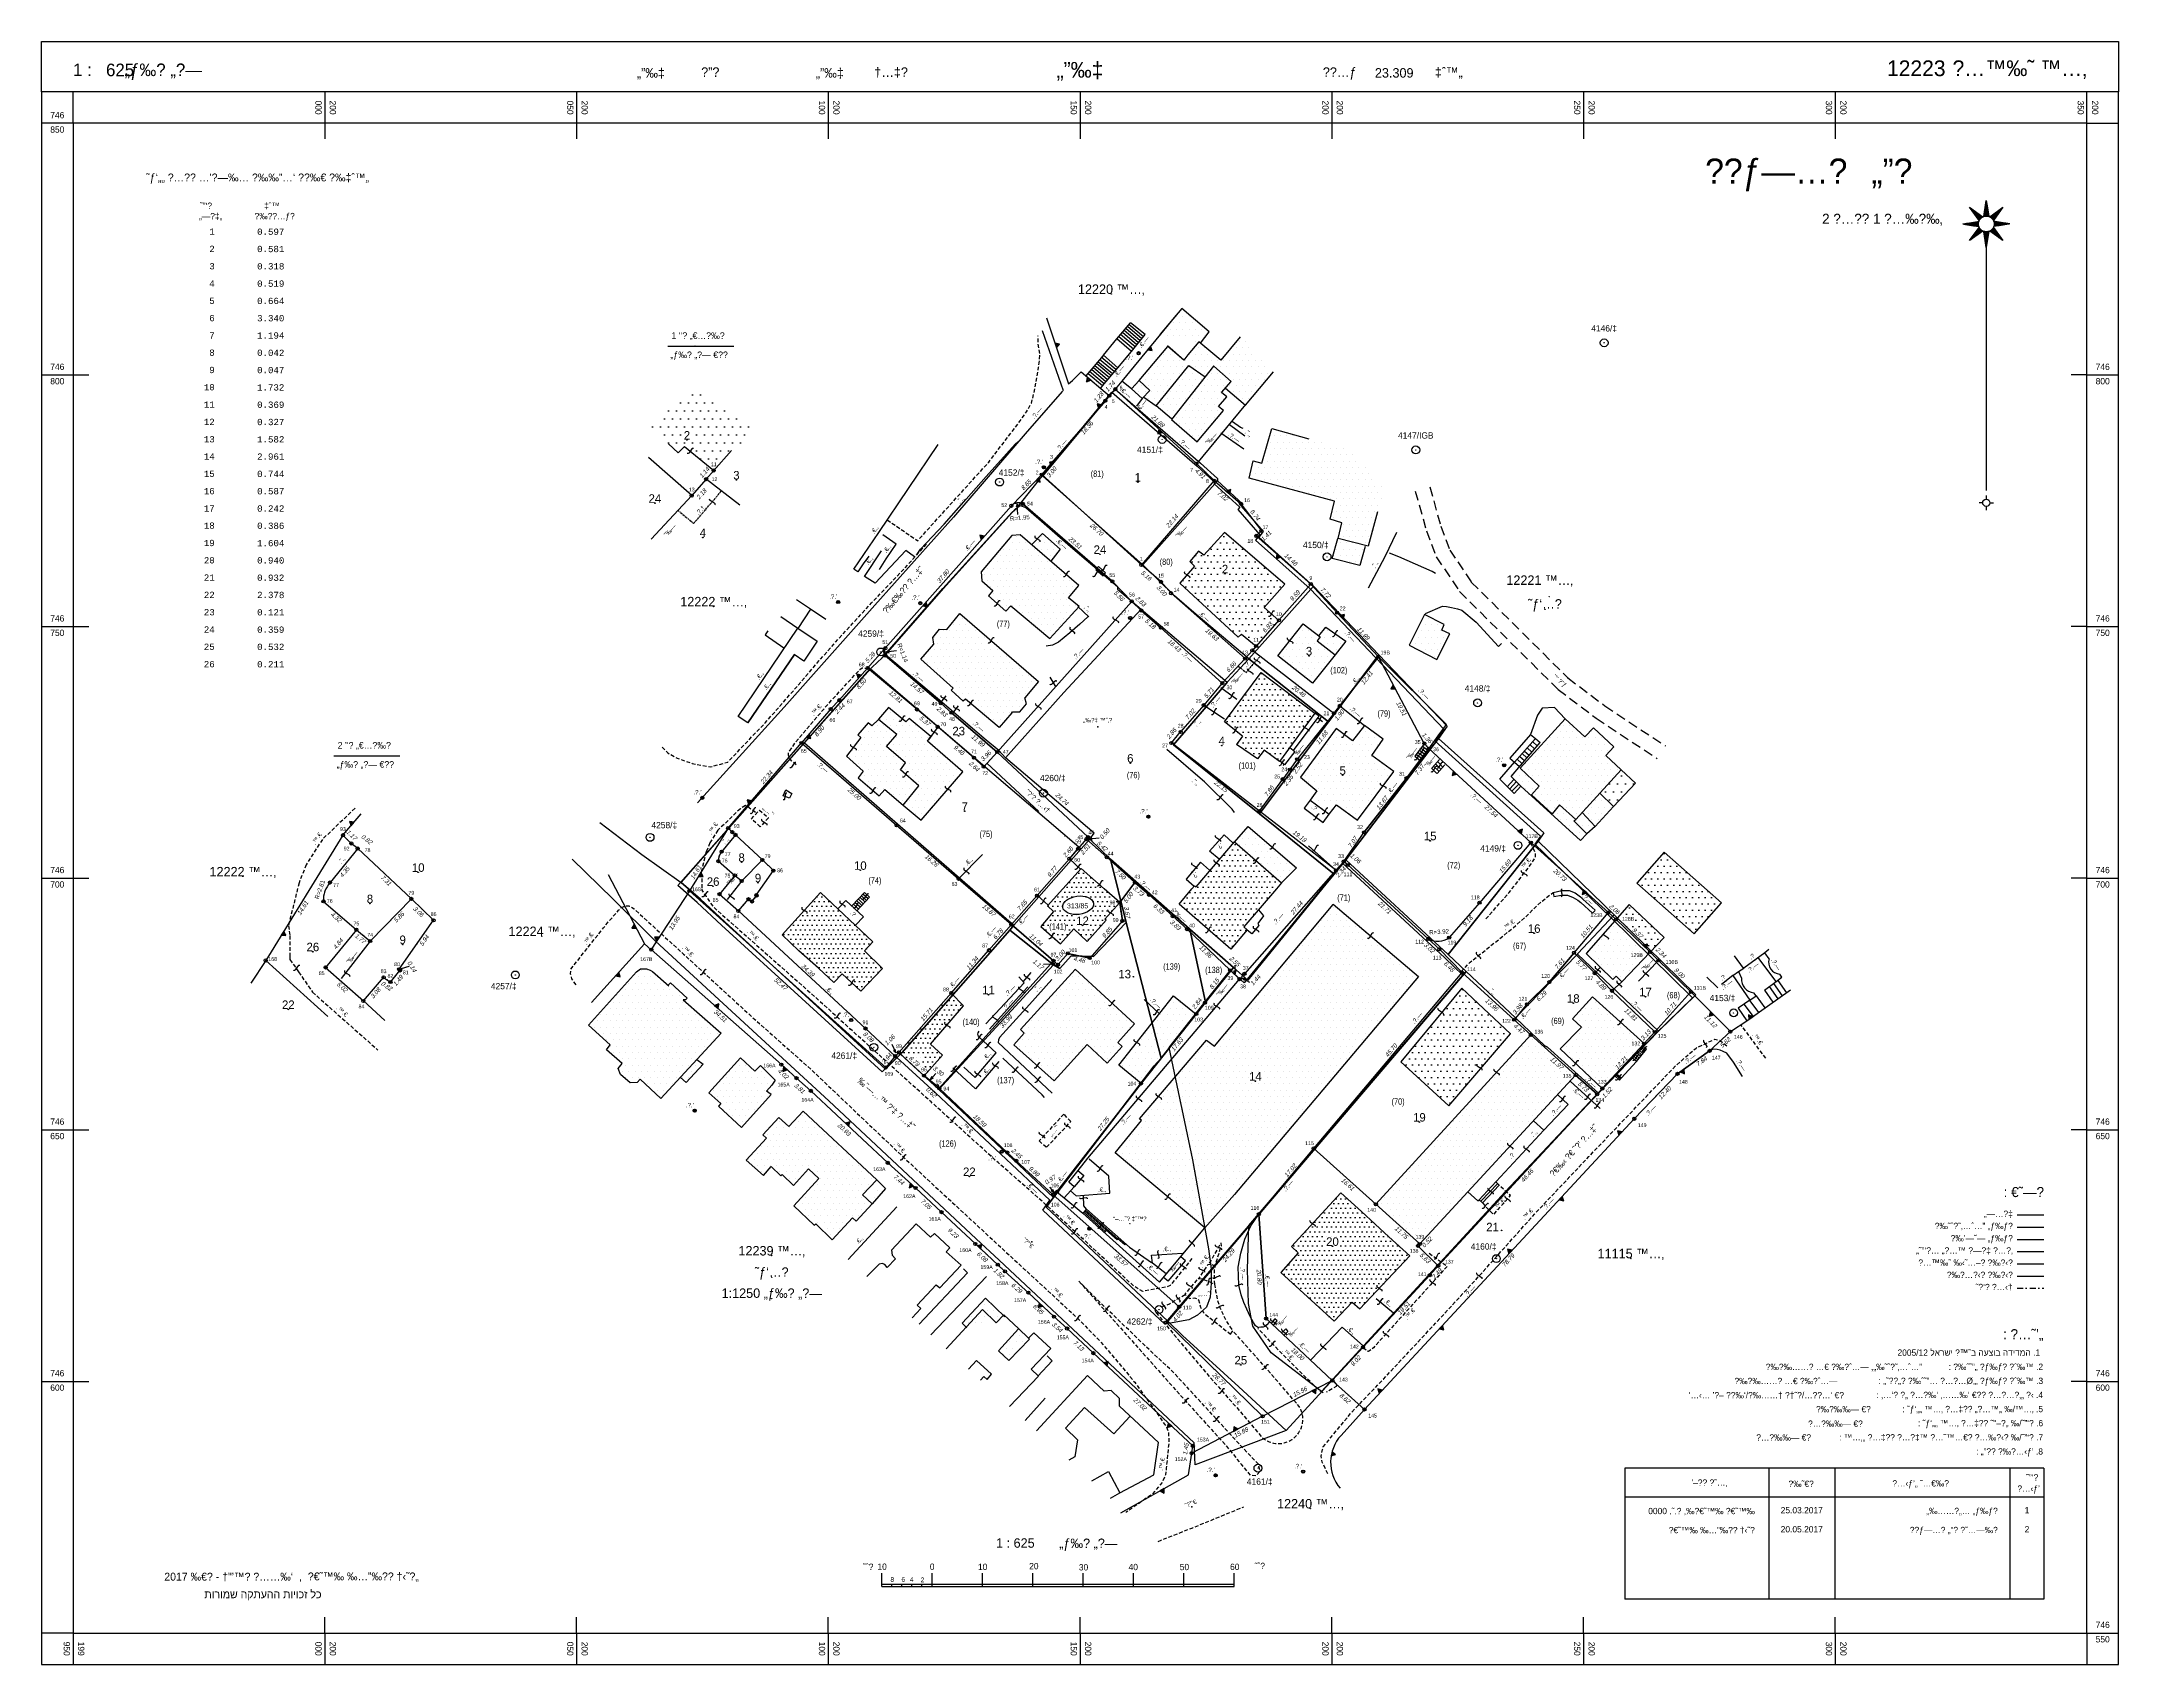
# Model space of a CAD drawing. Header units: millimetres. Extents: x 199460 to 200356, y 746544 to 746866.
# Drawn here: x 199943.8 to 200356.2, y 746543.8 to 746866.2 of the extents above; entities that cross this region are included whole.
import ezdxf
from ezdxf.enums import TextEntityAlignment as Align

# ---------------------------------------------------------------- set-up
doc = ezdxf.new("R2010")
doc.units = ezdxf.units.MM
doc.header["$LTSCALE"] = 3
for name, pattern in [('ACAD_ISO10W100', [18, 12, -3, 0, -3]), ('DASHDOT', [25.4, 12.7, -6.35, 0, -6.35]), ('DASHED', [19.05, 12.7, -6.35]), ('DASHED2', [0.375, 0.25, -0.125]), ('HIDDEN', [0.375, 0.25, -0.125])]:
    doc.linetypes.add(name, pattern=pattern)
for name, color, linetype in [('1202', 7, 'Continuous'), ('C1603_1', 7, 'Continuous'), ('C1609_1', 52, 'Continuous'), ('C1611_1', 6, 'Continuous'), ('C1615', 2, 'Continuous'), ('C1645', 7, 'Continuous'), ('C1646', 7, 'Continuous'), ('C1647', 7, 'Continuous'), ('C1648', 7, 'Continuous'), ('C1650', 7, 'Continuous'), ('C1650_0_1', 1, 'Continuous'), ('C1656', 7, 'Continuous'), ('C1660_1', 240, 'Continuous'), ('C1666', 1, 'Continuous'), ('C1680', 7, 'Continuous'), ('C1685', 5, 'Continuous'), ('C1686', 211, 'Continuous'), ('C1687', 14, 'Continuous'), ('C1688', 7, 'DASHDOT'), ('C1690', 7, 'Continuous'), ('LEGAND', 7, 'Continuous'), ('LR_TABLE', 7, 'Continuous'), ('M1916', 9, 'ACAD_ISO10W100'), ('M2200', 80, 'Continuous'), ('M2207', 9, 'Continuous'), ('M2250', 9, 'Continuous'), ('M2299', 80, 'Continuous'), ('M2401', 9, 'Continuous'), ('M2402', 9, 'Continuous'), ('M2404', 9, 'DASHED2'), ('M2412', 9, 'Continuous'), ('M2430', 9, 'Continuous'), ('M2602', 9, 'Continuous'), ('M2603', 9, 'Continuous'), ('M2605', 9, 'Continuous'), ('M2802', 9, 'DASHED2'), ('M4402', 9, 'Continuous'), ('ROW_PRE', 7, 'Continuous'), ('TITLE_PRE', 7, 'Continuous'), ('Zika', 7, 'DASHDOT')]:
    doc.layers.add(name, color=color, linetype=linetype)
doc.layers.add('M2405', color=9, linetype='DASHED', lineweight=25)
doc.styles.add('HANIT_TEXT', font='hebtxt')
doc.styles.add('HEBTEXT', font='HEBTXT.SHX')
doc.styles.add('HEBTXT', font='hebtxt')
doc.styles.add('HEBTXT2', font='HEBTXT')
doc.styles.add('MONO', font='hebtxt', dxfattribs={"width": 0.8})
doc.styles.add('TAZAR_HEBTXT', font='HEBTXT')
doc.styles.add('TRHEBTXT', font='hebtxt.shx')
doc.styles.add('TRMONOTXT', font='monotxt')
pattern_1 = [(0, (1.0367, 10.3738), (0.46875, 0.9375), [0, -0.9375])]
pattern_2 = [(0, (1.0367, 10.3738), (0.625, 1.25), [0, -1.25])]
pattern_3 = [(0, (1.0367, 10.3738), (0.53125, 1.0625), [0, -1.0625])]

# ---------------------------------------------------------------- blocks, each defined once
blk = doc.blocks.new('GUSHHORZ')
for p, q in [((0, 480), (0, 490)), ((640, 480), (640, 490)), ((0, 480), (-10, 480)), ((640, 480), (650, 480)), ((0, 0), (-10, 0)), ((0, 0), (0, -10)), ((640, 0), (640, -10)), ((640, 0), (650, 0))]:
    blk.add_line(p, q)
blk.add_lwpolyline([(-10, 490), (-10, 506), (650, 506), (650, 490)])
for points in [[(-10, -10), (650, -10), (650, 490), (-10, 490)], [(0, 0), (640, 0), (640, 480), (0, 480)]]:
    blk.add_lwpolyline(points, close=True)
blk = doc.blocks.new('C1647')
at = {"layer": '1202', "style": 'TAZAR_HEBTXT'}
blk.add_text('1 :       „ƒ‰\x8e „\x90—', height=4, dxfattribs=at).set_placement((0, 15))
blk.add_attdef('SCALE', (10.5, 14.97), '', height=4, dxfattribs=at)
blk = doc.blocks.new('SCL625')
at = {"layer": 'C1680'}
for p, q in [((-63.01, 24.82), (-63.01, 29.02)), ((-63.01, 24.82), (-63.01, 29.02)), ((-47.01, 24.82), (-47.01, 29.02)), ((-31.01, 24.82), (-31.01, 29.02)), ((-15.01, 24.82), (-15.01, 29.02)), ((0.99, 24.82), (0.99, 29.02)), ((16.99, 24.82), (16.99, 29.02)), ((32.99, 24.82), (32.99, 29.02)), ((48.99, 24.82), (48.99, 29.02)), ((-63.01, 25.52), (48.99, 25.52)), ((-63.01, 24.82), (48.99, 24.82)), ((-59.81, 24.82), (-59.81, 25.52)), ((-56.61, 24.82), (-56.61, 25.52)), ((-53.41, 24.82), (-53.41, 25.52)), ((-50.21, 24.82), (-50.21, 25.52)), ((-47.01, 24.82), (-47.01, 25.52))]:
    blk.add_line(p, q, dxfattribs=at)
at = {"layer": 'C1680', "style": 'HEBTEXT'}
for s, height, p in [('1 : 625', 3, (-26.68, 37.12)), ('„ƒ‰\x8e „\x90—', 3, (-6.6, 37.03)), ('8', 1.5, (-60.24, 26.27)), ('6', 1.5, (-56.74, 26.27)), ('4', 1.5, (-54.05, 26.23)), ('2', 1.5, (-50.63, 26.16)), ('0', 2, (-47.73, 30.09)), ('10', 2, (-32.41, 30.03)), ('20', 2, (-16.15, 30.28)), ('30', 2, (-0.36, 29.9)), ('40', 2, (15.44, 29.99)), ('50 ', 2, (31.7, 29.99)), ('60', 2, (47.69, 30.04))]:
    blk.add_text(s, height=height, dxfattribs=at).set_placement(p)
for s, p in [('˜ˆ\x8e', (-65.67, 30.06)), ('10', (-61.4, 30.1)), ('˜ˆ\x8e', (58.79, 30.33))]:
    blk.add_text(s, height=2, dxfattribs=at).set_placement(p, align=Align.RIGHT)
blk = doc.blocks.new('C1646')
at = {"layer": '1202', "style": 'TAZAR_HEBTXT'}
for s, p in [('\x9a”\x90', (-120.38, 14.77)), ('†…‡\x8e', (-65.38, 14.77)), ('\x8d\x90…ƒ', (77.16, 14.77)), ('‡ˆ™„', (112.72, 14.77))]:
    blk.add_text(s, height=3, dxfattribs=at).set_placement(p)
for tag, height, p in [('COUNTY', 3, (-136.35, 13.63)), ('REGION', 3, (-79.5, 13.63)), ('SETTLEMENT', 5, (0, 13)), ('GUSH_AREA', 3, (99.85, 13.63))]:
    blk.add_attdef(tag, text='', height=height, dxfattribs=at).set_placement(p, align=Align.BOTTOM_CENTER)
blk = doc.blocks.new('LEGAND')
at = {"layer": 'C1660_1'}
blk.add_line((-22.16, 132.92), (-13.73, 132.92), dxfattribs=at)
at = {"layer": 'C1680', "color": 9}
blk.add_line((-22.16, 125.16), (-13.73, 125.16), dxfattribs=at)
at = {"layer": 'C1685'}
blk.add_line((-22.16, 113.51), (-13.73, 113.51), dxfattribs=at)
at = {"layer": 'C1686'}
blk.add_line((-22.16, 117.38), (-13.73, 117.38), dxfattribs=at)
at = {"layer": 'C1687'}
blk.add_line((-22.16, 121.27), (-13.73, 121.27), dxfattribs=at)
at = {"layer": 'M2200', "color": 80}
blk.add_line((-22.16, 129), (-13.73, 129), dxfattribs=at)
at = {"layer": 'Zika', "ltscale": 0.05}
blk.add_line((-22.16, 109.64), (-13.73, 109.64), dxfattribs=at)
at = {"layer": 'C1680', "style": 'HEBTXT'}
blk.add_text(': €˜—\x8e', height=3.2, dxfattribs=at).set_placement((-13.65, 138.6), align=Align.RIGHT)
at = {"layer": 'C1680', "color": 7, "style": 'HEBTXT'}
for s, p in [('„—…\x8c‡', (-23.56, 132.29)), ('\x9a‰˜ˆ\x8e˜‚…ˆ…” „ƒ‰ƒ\x8e', (-23.56, 128.42)), (' %%154‰’—˜— „ƒ‰ƒ%%142', (-23.56, 124.53)), ('„˜”‘\x8e… „\x8e…™ \x9a—\x8c‡ \x8c…\x81‚', (-23.56, 120.64)), ('\x8d…™‰˜ ‰‹˜…–\x8c \x9a‰\x90‹\x9a', (-23.55, 116.76)), ('\x9a‰\x90…\x90‹\x9a \x9a‰\x90‹\x9a', (-23.56, 112.88)), ('˜\x81’\x8e \x9a…‹†', (-23.65, 109.01))]:
    blk.add_text(s, height=2, dxfattribs=at).set_placement(p, align=Align.RIGHT)
blk = doc.blocks.new('UPDATE_TABLE')
for points in [[(-13.67, 52.4), (-146.84, 52.4)], [(-13.67, 52.4), (-13.67, 10.8), (-146.84, 10.8)], [(-146.84, 52.4), (-146.84, 10.8)], [(-101.11, 52.4), (-101.11, 10.8)], [(-80.18, 52.4), (-80.18, 10.8)], [(-24.47, 52.4), (-24.47, 10.8)], [(-146.84, 43.26), (-13.67, 43.26)]]:
    blk.add_lwpolyline(points)
at = {"style": 'HEBTEXT'}
for s, p in [('’–\x81\x8e \x8d˜…‚', (-114.3, 46.83)), ('\x8a‰˜€\x9a', (-86.81, 46.46)), ('\x8f…‹ƒ’„ ˜…€‰\x9a', (-43.86, 46.59)), ('\x8f…‹ƒ’', (-14.98, 44.93)), ('˜”‘\x8e', (-15.48, 48.48))]:
    blk.add_text(s, height=2, dxfattribs=at).set_placement(p, align=Align.RIGHT)
blk = doc.blocks.new('C1645')
at = {"style": 'HEBTXT2'}
blk.add_text('\x8d…™‰˜ ™…‚', height=5, dxfattribs=at).set_placement((0, 15), align=Align.RIGHT)
at = {"style": 'HEBTXT2', "flags": 1}
for tag, p in [('REGISTER_STATUS', (0, 25.74)), ('WORK_ORDER', (0, 28.38)), ('PROCESS_TYPE', (0.1, 23.13)), ('GRID_NAME', (-0.01, 20.9))]:
    blk.add_attdef(tag, text='', height=1, dxfattribs=at).set_placement(p, align=Align.RIGHT)
at = {"style": 'HEBTXT2'}
blk.add_attdef('GUSH_NUM', text='', height=5, dxfattribs=at).set_placement((-44.95, 15), align=Align.RIGHT)
blk = doc.blocks.new('ZAFON-G')
at = {"layer": 'C1680'}
for p, q in [((-32.82, -29.64), (-32, -24.5)), ((-32.3, -26.35), (-32.29, -29.52)), ((-32.25, -26.04), (-32.24, -29.51)), ((-32.2, -25.74), (-32.19, -29.51)), ((-32.15, -25.43), (-32.14, -29.5)), ((-32.1, -25.12), (-32.09, -29.5)), ((-32.05, -24.81), (-32.04, -29.5)), ((-32, -24.5), (-31.18, -29.64)), ((-32, -24.5), (-31.99, -29.5)), ((-31.95, -24.82), (-31.94, -29.5)), ((-31.9, -25.13), (-31.89, -29.5)), ((-31.85, -25.45), (-31.84, -29.5)), ((-31.8, -25.76), (-31.79, -29.51)), ((-31.75, -26.08), (-31.74, -29.51)), ((-31.7, -26.4), (-31.69, -29.52)), ((-39.5, -32), (-34.36, -31.18)), ((-34.36, -32.82), (-39.5, -32)), ((-39.5, -32), (-34.5, -32)), ((-39.19, -31.95), (-34.5, -31.95)), ((-39.19, -32.05), (-34.5, -32.05)), ((-38.87, -31.9), (-34.5, -31.9)), ((-38.87, -32.1), (-34.5, -32.1)), ((-38.56, -31.85), (-34.5, -31.85)), ((-38.56, -32.15), (-34.5, -32.15)), ((-38.25, -31.8), (-34.49, -31.8)), ((-38.25, -32.2), (-34.49, -32.2)), ((-37.94, -31.75), (-34.49, -31.75)), ((-37.94, -32.25), (-34.49, -32.25)), ((-37.62, -31.7), (-34.48, -31.7)), ((-37.62, -32.3), (-34.48, -32.3)), ((-37.31, -31.65), (-34.48, -31.65)), ((-37.31, -32.35), (-34.48, -32.35)), ((-34.25, -30.91), (-37.3, -26.7)), ((-37.3, -26.7), (-33.09, -29.75)), ((-37.3, -26.7), (-33.81, -30.27)), ((-37.1, -26.97), (-33.84, -30.31)), ((-37.06, -26.87), (-33.77, -30.24)), ((-37, -31.6), (-34.47, -31.6)), ((-37, -32.4), (-34.47, -32.4)), ((-36.9, -27.25), (-33.87, -30.34)), ((-36.82, -27.04), (-33.73, -30.2)), ((-36.71, -27.52), (-33.91, -30.38)), ((-36.69, -31.55), (-34.46, -31.55)), ((-36.69, -32.45), (-34.46, -32.45)), ((-36.58, -27.22), (-33.7, -30.17)), ((-36.51, -27.8), (-33.94, -30.42)), ((-36.37, -31.5), (-34.45, -31.5)), ((-36.37, -32.5), (-34.45, -32.5)), ((-36.34, -27.39), (-33.66, -30.13)), ((-36.31, -28.07), (-33.97, -30.46)), ((-36.11, -28.35), (-34, -30.5)), ((-36.1, -27.57), (-33.62, -30.1)), ((-36.06, -31.45), (-34.44, -31.45)), ((-36.06, -32.55), (-34.44, -32.55)), ((-35.91, -28.62), (-34.03, -30.54)), ((-35.86, -27.74), (-33.59, -30.07)), ((-35.75, -31.4), (-34.43, -31.4)), ((-35.75, -32.6), (-34.43, -32.6)), ((-35.71, -28.9), (-34.06, -30.58)), ((-35.62, -27.91), (-33.55, -30.04)), ((-35.51, -29.17), (-34.09, -30.63)), ((-35.44, -31.35), (-34.41, -31.35)), ((-35.44, -32.65), (-34.41, -32.65)), ((-35.38, -28.09), (-33.51, -30)), ((-35.31, -29.45), (-34.12, -30.67)), ((-35.14, -28.26), (-33.47, -29.97)), ((-35.12, -31.3), (-34.4, -31.3)), ((-35.12, -32.7), (-34.4, -32.7)), ((-35.11, -29.72), (-34.14, -30.71)), ((-34.91, -30), (-34.17, -30.76)), ((-34.9, -28.43), (-33.42, -29.95)), ((-34.81, -31.25), (-34.38, -31.25)), ((-34.81, -32.75), (-34.38, -32.75)), ((-34.71, -30.27), (-34.19, -30.8)), ((-34.66, -28.61), (-33.38, -29.92)), ((-34.51, -30.55), (-34.22, -30.85)), ((-34.5, -32.8), (-34.37, -32.8)), ((-34.42, -28.78), (-33.34, -29.89)), ((-34.18, -28.96), (-33.3, -29.86)), ((-33.94, -29.13), (-33.25, -29.84)), ((-33.7, -29.3), (-33.21, -29.81)), ((-33.46, -29.48), (-33.16, -29.79)), ((-32.74, -29.13), (-32.74, -29.61)), ((-32.69, -28.82), (-32.69, -29.6)), ((-32.64, -28.52), (-32.64, -29.58)), ((-32.59, -28.21), (-32.59, -29.57)), ((-32.54, -27.9), (-32.54, -29.56)), ((-32.49, -27.59), (-32.49, -29.55)), ((-32.44, -27.28), (-32.44, -29.54)), ((-32.4, -26.97), (-32.39, -29.53)), ((-32.35, -26.66), (-32.34, -29.52)), ((-31.65, -26.71), (-31.64, -29.53)), ((-31.6, -27.03), (-31.59, -29.53)), ((-31.54, -27.35), (-31.54, -29.54)), ((-31.49, -27.66), (-31.49, -29.55)), ((-31.44, -27.98), (-31.44, -29.56)), ((-31.39, -28.29), (-31.39, -29.58)), ((-31.34, -28.61), (-31.34, -29.59)), ((-31.29, -28.93), (-31.29, -29.6)), ((-31.24, -29.24), (-31.24, -29.62)), ((-30.91, -29.75), (-26.7, -26.7)), ((-30.64, -29.55), (-30.86, -29.77)), ((-30.38, -29.36), (-30.82, -29.8)), ((-30.11, -29.17), (-30.77, -29.82)), ((-29.85, -28.98), (-30.73, -29.85)), ((-29.59, -28.79), (-30.68, -29.88)), ((-29.33, -28.6), (-30.64, -29.9)), ((-29.06, -28.41), (-30.6, -29.93)), ((-28.8, -28.22), (-30.55, -29.96)), ((-28.54, -28.03), (-30.51, -29.99)), ((-28.27, -27.84), (-30.47, -30.02)), ((-28.01, -27.65), (-30.43, -30.05)), ((-27.75, -27.46), (-30.39, -30.08)), ((-27.49, -27.27), (-30.36, -30.12)), ((-27.22, -27.08), (-30.32, -30.15)), ((-26.96, -26.89), (-30.28, -30.18)), ((-26.7, -26.7), (-30.25, -30.22)), ((-26.88, -26.95), (-30.21, -30.25)), ((-27.06, -27.2), (-30.18, -30.29)), ((-27.24, -27.45), (-30.14, -30.33)), ((-27.42, -27.7), (-30.11, -30.36)), ((-27.6, -27.95), (-30.08, -30.4)), ((-27.78, -28.2), (-30.05, -30.44)), ((-27.96, -28.45), (-30.01, -30.48)), ((-28.15, -28.7), (-29.98, -30.52)), ((-28.33, -28.95), (-29.95, -30.56)), ((-28.51, -29.2), (-29.93, -30.6)), ((-28.69, -29.45), (-29.9, -30.65)), ((-28.87, -29.7), (-29.87, -30.69)), ((-29.05, -29.95), (-29.84, -30.73)), ((-29.23, -30.2), (-29.82, -30.78)), ((-29.41, -30.45), (-29.79, -30.82)), ((-29.59, -30.7), (-29.77, -30.87)), ((-26.7, -26.7), (-29.75, -30.91)), ((-29.64, -31.18), (-24.5, -32)), ((-24.5, -32), (-29.64, -32.82)), ((-29.5, -31.2), (-29.63, -31.2)), ((-29.19, -31.25), (-29.62, -31.25)), ((-29.19, -32.75), (-29.62, -32.75)), ((-28.88, -31.3), (-29.6, -31.3)), ((-28.88, -32.7), (-29.6, -32.7)), ((-28.56, -31.35), (-29.59, -31.35)), ((-28.56, -32.65), (-29.59, -32.65)), ((-28.25, -31.4), (-29.57, -31.4)), ((-28.25, -32.6), (-29.57, -32.6)), ((-27.94, -31.45), (-29.56, -31.45)), ((-27.94, -32.55), (-29.56, -32.55)), ((-27.63, -31.5), (-29.55, -31.5)), ((-27.63, -32.5), (-29.55, -32.5)), ((-27.31, -31.55), (-29.54, -31.55)), ((-27.31, -32.45), (-29.54, -32.45)), ((-27, -31.6), (-29.53, -31.6)), ((-27, -32.4), (-29.53, -32.4)), ((-26.69, -31.65), (-29.52, -31.65)), ((-26.38, -31.7), (-29.52, -31.7)), ((-26.38, -32.3), (-29.52, -32.3)), ((-26.69, -32.35), (-29.52, -32.35)), ((-26.06, -31.75), (-29.51, -31.75)), ((-25.75, -31.8), (-29.51, -31.8)), ((-25.75, -32.2), (-29.51, -32.2)), ((-26.06, -32.25), (-29.51, -32.25)), ((-25.44, -31.85), (-29.5, -31.85)), ((-25.13, -31.9), (-29.5, -31.9)), ((-24.81, -31.95), (-29.5, -31.95)), ((-24.5, -32), (-29.5, -32)), ((-24.81, -32.05), (-29.5, -32.05)), ((-25.13, -32.1), (-29.5, -32.1)), ((-25.44, -32.15), (-29.5, -32.15)), ((-37.3, -37.3), (-34.25, -33.09)), ((-37.3, -37.3), (-33.77, -33.77)), ((-33.09, -34.25), (-37.3, -37.3)), ((-37.12, -37.05), (-33.8, -33.73)), ((-37.05, -37.12), (-33.73, -33.8)), ((-36.93, -36.79), (-33.84, -33.7)), ((-36.79, -36.93), (-33.7, -33.84)), ((-36.75, -36.53), (-33.87, -33.66)), ((-36.56, -36.28), (-33.9, -33.62)), ((-36.53, -36.75), (-33.66, -33.87)), ((-36.38, -36.02), (-33.94, -33.58)), ((-36.28, -36.56), (-33.62, -33.9)), ((-36.19, -35.77), (-33.97, -33.54)), ((-36.02, -36.38), (-33.58, -33.94)), ((-36, -35.51), (-34, -33.5)), ((-35.82, -35.25), (-34.03, -33.46)), ((-35.77, -36.19), (-33.54, -33.97)), ((-35.63, -35), (-34.06, -33.42)), ((-35.51, -36), (-33.5, -34)), ((-35.45, -34.74), (-34.09, -33.38)), ((-35.26, -34.48), (-34.11, -33.34)), ((-35.25, -35.82), (-33.46, -34.03)), ((-35.08, -34.23), (-34.14, -33.29)), ((-35, -35.63), (-33.42, -34.06)), ((-34.89, -33.97), (-34.17, -33.25)), ((-34.74, -35.45), (-33.38, -34.09)), ((-34.7, -33.71), (-34.19, -33.2)), ((-34.52, -33.46), (-34.22, -33.16)), ((-34.48, -35.26), (-33.34, -34.11)), ((-34.23, -35.08), (-33.29, -34.14)), ((-33.97, -34.89), (-33.25, -34.17)), ((-33.71, -34.7), (-33.2, -34.19)), ((-33.46, -34.52), (-33.16, -34.22)), ((-32, -39.5), (-32.82, -34.36)), ((-32.75, -34.81), (-32.75, -34.38)), ((-32.7, -35.12), (-32.7, -34.4)), ((-32.65, -35.44), (-32.65, -34.41)), ((-32.6, -35.75), (-32.6, -34.43)), ((-32.55, -36.06), (-32.55, -34.44)), ((-32.5, -36.37), (-32.5, -34.45)), ((-32.45, -36.69), (-32.45, -34.46)), ((-32.4, -37), (-32.4, -34.47)), ((-32.35, -37.31), (-32.35, -34.48)), ((-32.3, -37.62), (-32.3, -34.48)), ((-32.25, -37.94), (-32.25, -34.49)), ((-32.2, -38.25), (-32.2, -34.49)), ((-32.15, -38.56), (-32.15, -34.5)), ((-32.1, -38.87), (-32.1, -34.5)), ((-32.05, -39.19), (-32.05, -34.5)), ((-31.18, -34.36), (-32, -39.5)), ((-32, -39.5), (-32, -34.5)), ((-32, -39.5), (-32, -116.74)), ((-31.95, -39.19), (-31.95, -34.5)), ((-31.9, -38.87), (-31.9, -34.5)), ((-31.85, -38.56), (-31.85, -34.5)), ((-31.8, -38.25), (-31.8, -34.49)), ((-31.75, -37.94), (-31.75, -34.49)), ((-31.7, -37.62), (-31.7, -34.48)), ((-31.65, -37.31), (-31.65, -34.48)), ((-31.6, -37), (-31.6, -34.47)), ((-31.55, -36.69), (-31.55, -34.46)), ((-31.5, -36.37), (-31.5, -34.45)), ((-31.45, -36.06), (-31.45, -34.44)), ((-31.4, -35.75), (-31.4, -34.43)), ((-31.35, -35.44), (-31.35, -34.41)), ((-31.3, -35.12), (-31.3, -34.4)), ((-31.25, -34.81), (-31.25, -34.38)), ((-26.7, -37.3), (-30.91, -34.25)), ((-30.54, -34.52), (-30.84, -34.22)), ((-30.29, -34.7), (-30.8, -34.19)), ((-30.03, -34.89), (-30.75, -34.17)), ((-29.77, -35.08), (-30.71, -34.14)), ((-29.52, -35.26), (-30.66, -34.11)), ((-29.26, -35.45), (-30.62, -34.09)), ((-29, -35.63), (-30.58, -34.06)), ((-28.75, -35.82), (-30.54, -34.03)), ((-28.49, -36), (-30.5, -34)), ((-28.23, -36.19), (-30.46, -33.97)), ((-27.98, -36.38), (-30.42, -33.94)), ((-27.72, -36.56), (-30.38, -33.9)), ((-27.47, -36.75), (-30.34, -33.87)), ((-27.21, -36.93), (-30.3, -33.84)), ((-26.95, -37.12), (-30.27, -33.8)), ((-26.7, -37.3), (-30.23, -33.77)), ((-26.88, -37.05), (-30.2, -33.73)), ((-27.07, -36.79), (-30.16, -33.7)), ((-27.25, -36.53), (-30.13, -33.66)), ((-27.44, -36.28), (-30.1, -33.62)), ((-27.62, -36.02), (-30.06, -33.58)), ((-27.81, -35.77), (-30.03, -33.54)), ((-28, -35.51), (-30, -33.5)), ((-28.18, -35.25), (-29.97, -33.46)), ((-28.37, -35), (-29.94, -33.42)), ((-28.55, -34.74), (-29.91, -33.38)), ((-28.74, -34.48), (-29.89, -33.34)), ((-28.92, -34.23), (-29.86, -33.29)), ((-29.11, -33.97), (-29.83, -33.25)), ((-29.3, -33.71), (-29.81, -33.2)), ((-29.48, -33.46), (-29.78, -33.16)), ((-29.75, -33.09), (-26.7, -37.3)), ((-32.01, -118.36), (-32.01, -119.51)), ((-33.15, -120.65), (-34.3, -120.65)), ((-32, -121.8), (-32, -122.95)), ((-30.85, -120.65), (-29.7, -120.65))]:
    blk.add_line(p, q, dxfattribs=at)
for centre, radius in [((-32, -32), 2.5), ((-32, -120.65), 1.14)]:
    blk.add_circle(centre, radius, dxfattribs=at)
blk = doc.blocks.new('M2605_P')
at = {"style": 'HANIT_TEXT'}
blk.add_attdef('NAME', text='', height=1.39, rotation=0, dxfattribs=at).set_placement((0, 0.5), align=Align.BOTTOM_CENTER)
blk.add_attdef('HEIGHT', text='', height=1.6, rotation=0, dxfattribs=at).set_placement((0, -1), align=Align.TOP_CENTER)
at = {"style": 'HANIT_TEXT', "flags": 1}
blk.add_attdef('MARK', text='', height=1.6, rotation=0, dxfattribs=at).set_placement((0, -3), align=Align.TOP_CENTER)
blk = doc.blocks.new('C1692')
at = {"color": 255}
blk.add_circle((0, 0), 0.05, dxfattribs=at)
at = {"style": 'HEBTXT2'}
blk.add_attdef('TEXT', text='', height=1.4, dxfattribs=at).set_placement((0, 1.5), align=Align.MIDDLE)
blk = doc.blocks.new('*X54')
at = {"color": 0}
for p, q in [((200070, 746650), (200070, 746650)), ((200071.25, 746650), (200071.25, 746650)), ((200071.875, 746651.25), (200071.875, 746651.25)), ((200072.5, 746652.5), (200072.5, 746652.5)), ((200073.75, 746652.5), (200073.75, 746652.5))]:
    blk.add_line(p, q, dxfattribs=at)
blk = doc.blocks.new('*X55')
at = {"color": 0}
for p, q in [((200130, 746605), (200130, 746605)), ((200131.25, 746605), (200131.25, 746605)), ((200125.625, 746601.25), (200125.625, 746601.25)), ((200126.875, 746601.25), (200126.875, 746601.25)), ((200127.5, 746602.5), (200127.5, 746602.5)), ((200128.125, 746603.75), (200128.125, 746603.75)), ((200128.125, 746601.25), (200128.125, 746601.25)), ((200128.75, 746602.5), (200128.75, 746602.5)), ((200129.375, 746603.75), (200129.375, 746603.75)), ((200129.375, 746601.25), (200129.375, 746601.25)), ((200130, 746602.5), (200130, 746602.5)), ((200130.625, 746603.75), (200130.625, 746603.75)), ((200131.25, 746602.5), (200131.25, 746602.5)), ((200131.875, 746603.75), (200131.875, 746603.75)), ((200132.5, 746602.5), (200132.5, 746602.5)), ((200133.75, 746602.5), (200133.75, 746602.5))]:
    blk.add_line(p, q, dxfattribs=at)
blk = doc.blocks.new('*X56')
at = {"color": 0}
blk.add_line((200143.125, 746593.75), (200143.125, 746593.75), dxfattribs=at)
blk = doc.blocks.new('*X57')
at = {"color": 0}
for p, q in [((200134.375, 746596.25), (200134.375, 746596.25)), ((200135, 746597.5), (200135, 746597.5)), ((200135.625, 746598.75), (200135.625, 746598.75)), ((200135.625, 746596.25), (200135.625, 746596.25)), ((200136.25, 746597.5), (200136.25, 746597.5)), ((200136.875, 746598.75), (200136.875, 746598.75)), ((200136.875, 746596.25), (200136.875, 746596.25)), ((200137.5, 746597.5), (200137.5, 746597.5)), ((200138.125, 746598.75), (200138.125, 746598.75)), ((200133.75, 746595), (200133.75, 746595)), ((200135, 746595), (200135, 746595))]:
    blk.add_line(p, q, dxfattribs=at)
blk = doc.blocks.new('*X58')
at = {"color": 0}
for p, q in [((200108.125, 746626.25), (200108.125, 746626.25)), ((200108.75, 746627.5), (200108.75, 746627.5)), ((200109.375, 746628.75), (200109.375, 746628.75))]:
    blk.add_line(p, q, dxfattribs=at)
blk = doc.blocks.new('*X59')
at = {"color": 0}
for p, q in [((200093.75, 746642.5), (200093.75, 746642.5)), ((200086.25, 746637.5), (200086.25, 746637.5)), ((200086.875, 746638.75), (200086.875, 746638.75)), ((200087.5, 746640), (200087.5, 746640)), ((200087.5, 746637.5), (200087.5, 746637.5)), ((200088.125, 746638.75), (200088.125, 746638.75)), ((200088.75, 746640), (200088.75, 746640)), ((200088.75, 746637.5), (200088.75, 746637.5)), ((200089.375, 746641.25), (200089.375, 746641.25)), ((200089.375, 746638.75), (200089.375, 746638.75)), ((200090, 746640), (200090, 746640)), ((200090, 746637.5), (200090, 746637.5)), ((200090.625, 746638.75), (200090.625, 746638.75)), ((200091.25, 746640), (200091.25, 746640)), ((200091.25, 746637.5), (200091.25, 746637.5)), ((200091.875, 746638.75), (200091.875, 746638.75)), ((200092.5, 746640), (200092.5, 746640)), ((200092.5, 746637.5), (200092.5, 746637.5)), ((200093.125, 746641.25), (200093.125, 746641.25)), ((200093.125, 746638.75), (200093.125, 746638.75)), ((200093.75, 746640), (200093.75, 746640)), ((200093.75, 746637.5), (200093.75, 746637.5)), ((200094.375, 746641.25), (200094.375, 746641.25)), ((200094.375, 746638.75), (200094.375, 746638.75)), ((200095, 746640), (200095, 746640)), ((200095, 746637.5), (200095, 746637.5)), ((200095.625, 746641.25), (200095.625, 746641.25)), ((200095.625, 746638.75), (200095.625, 746638.75)), ((200096.25, 746640), (200096.25, 746640)), ((200096.25, 746637.5), (200096.25, 746637.5)), ((200096.875, 746638.75), (200096.875, 746638.75)), ((200097.5, 746640), (200097.5, 746640)), ((200097.5, 746637.5), (200097.5, 746637.5)), ((200098.125, 746638.75), (200098.125, 746638.75)), ((200098.75, 746637.5), (200098.75, 746637.5)), ((200100, 746637.5), (200100, 746637.5)), ((200083.125, 746633.75), (200083.125, 746633.75)), ((200084.375, 746633.75), (200084.375, 746633.75)), ((200085, 746635), (200085, 746635)), ((200085.625, 746636.25), (200085.625, 746636.25)), ((200085.625, 746633.75), (200085.625, 746633.75)), ((200086.25, 746635), (200086.25, 746635)), ((200086.875, 746636.25), (200086.875, 746636.25)), ((200086.875, 746633.75), (200086.875, 746633.75)), ((200087.5, 746635), (200087.5, 746635)), ((200088.125, 746636.25), (200088.125, 746636.25)), ((200088.125, 746633.75), (200088.125, 746633.75)), ((200088.75, 746635), (200088.75, 746635)), ((200089.375, 746636.25), (200089.375, 746636.25)), ((200089.375, 746633.75), (200089.375, 746633.75)), ((200090, 746635), (200090, 746635)), ((200090.625, 746636.25), (200090.625, 746636.25)), ((200090.625, 746633.75), (200090.625, 746633.75)), ((200091.25, 746635), (200091.25, 746635)), ((200091.875, 746636.25), (200091.875, 746636.25)), ((200091.875, 746633.75), (200091.875, 746633.75)), ((200092.5, 746635), (200092.5, 746635)), ((200093.125, 746636.25), (200093.125, 746636.25)), ((200093.125, 746633.75), (200093.125, 746633.75)), ((200093.75, 746635), (200093.75, 746635)), ((200094.375, 746636.25), (200094.375, 746636.25)), ((200094.375, 746633.75), (200094.375, 746633.75)), ((200095, 746635), (200095, 746635)), ((200095.625, 746636.25), (200095.625, 746636.25)), ((200095.625, 746633.75), (200095.625, 746633.75)), ((200096.25, 746635), (200096.25, 746635)), ((200096.875, 746636.25), (200096.875, 746636.25)), ((200096.875, 746633.75), (200096.875, 746633.75)), ((200097.5, 746635), (200097.5, 746635)), ((200098.125, 746636.25), (200098.125, 746636.25)), ((200098.125, 746633.75), (200098.125, 746633.75)), ((200098.75, 746635), (200098.75, 746635)), ((200099.375, 746636.25), (200099.375, 746636.25)), ((200099.375, 746633.75), (200099.375, 746633.75)), ((200100, 746635), (200100, 746635)), ((200100.625, 746636.25), (200100.625, 746636.25)), ((200100.625, 746633.75), (200100.625, 746633.75)), ((200101.25, 746635), (200101.25, 746635)), ((200101.875, 746633.75), (200101.875, 746633.75)), ((200102.5, 746635), (200102.5, 746635)), ((200103.125, 746633.75), (200103.125, 746633.75)), ((200085, 746632.5), (200085, 746632.5)), ((200085.625, 746631.25), (200085.625, 746631.25)), ((200086.25, 746632.5), (200086.25, 746632.5)), ((200087.5, 746632.5), (200087.5, 746632.5)), ((200088.75, 746632.5), (200088.75, 746632.5)), ((200089.375, 746631.25), (200089.375, 746631.25)), ((200090, 746632.5), (200090, 746632.5)), ((200090.625, 746631.25), (200090.625, 746631.25)), ((200091.25, 746632.5), (200091.25, 746632.5)), ((200091.25, 746630), (200091.25, 746630)), ((200091.875, 746631.25), (200091.875, 746631.25)), ((200092.5, 746632.5), (200092.5, 746632.5)), ((200092.5, 746630), (200092.5, 746630)), ((200093.125, 746631.25), (200093.125, 746631.25)), ((200093.75, 746632.5), (200093.75, 746632.5)), ((200094.375, 746631.25), (200094.375, 746631.25)), ((200095, 746632.5), (200095, 746632.5)), ((200096.25, 746632.5), (200096.25, 746632.5)), ((200096.875, 746631.25), (200096.875, 746631.25)), ((200097.5, 746632.5), (200097.5, 746632.5)), ((200097.5, 746630), (200097.5, 746630)), ((200098.125, 746631.25), (200098.125, 746631.25)), ((200098.75, 746632.5), (200098.75, 746632.5)), ((200098.75, 746630), (200098.75, 746630)), ((200099.375, 746631.25), (200099.375, 746631.25)), ((200100, 746632.5), (200100, 746632.5)), ((200100, 746630), (200100, 746630)), ((200100.625, 746631.25), (200100.625, 746631.25)), ((200101.25, 746632.5), (200101.25, 746632.5)), ((200101.25, 746630), (200101.25, 746630)), ((200101.875, 746631.25), (200101.875, 746631.25)), ((200102.5, 746632.5), (200102.5, 746632.5)), ((200102.5, 746630), (200102.5, 746630)), ((200103.125, 746631.25), (200103.125, 746631.25)), ((200103.75, 746632.5), (200103.75, 746632.5)), ((200103.75, 746630), (200103.75, 746630)), ((200104.375, 746631.25), (200104.375, 746631.25)), ((200105, 746632.5), (200105, 746632.5)), ((200105, 746630), (200105, 746630)), ((200105.625, 746631.25), (200105.625, 746631.25)), ((200106.25, 746630), (200106.25, 746630)), ((200106.875, 746631.25), (200106.875, 746631.25)), ((200107.5, 746630), (200107.5, 746630)), ((200093.75, 746625), (200093.75, 746625)), ((200094.375, 746626.25), (200094.375, 746626.25)), ((200095, 746627.5), (200095, 746627.5)), ((200095, 746625), (200095, 746625)), ((200095.625, 746626.25), (200095.625, 746626.25)), ((200096.25, 746627.5), (200096.25, 746627.5)), ((200096.25, 746625), (200096.25, 746625)), ((200096.875, 746628.75), (200096.875, 746628.75)), ((200096.875, 746626.25), (200096.875, 746626.25)), ((200097.5, 746627.5), (200097.5, 746627.5)), ((200097.5, 746625), (200097.5, 746625)), ((200098.125, 746628.75), (200098.125, 746628.75)), ((200098.125, 746626.25), (200098.125, 746626.25)), ((200098.75, 746627.5), (200098.75, 746627.5)), ((200098.75, 746625), (200098.75, 746625)), ((200099.375, 746628.75), (200099.375, 746628.75)), ((200099.375, 746626.25), (200099.375, 746626.25)), ((200100, 746627.5), (200100, 746627.5)), ((200100, 746625), (200100, 746625)), ((200100.625, 746628.75), (200100.625, 746628.75)), ((200100.625, 746626.25), (200100.625, 746626.25)), ((200101.25, 746627.5), (200101.25, 746627.5)), ((200101.25, 746625), (200101.25, 746625)), ((200101.875, 746628.75), (200101.875, 746628.75)), ((200101.875, 746626.25), (200101.875, 746626.25)), ((200102.5, 746627.5), (200102.5, 746627.5)), ((200102.5, 746625), (200102.5, 746625)), ((200103.125, 746628.75), (200103.125, 746628.75)), ((200103.125, 746626.25), (200103.125, 746626.25)), ((200103.75, 746627.5), (200103.75, 746627.5)), ((200103.75, 746625), (200103.75, 746625)), ((200104.375, 746628.75), (200104.375, 746628.75)), ((200104.375, 746626.25), (200104.375, 746626.25)), ((200105, 746627.5), (200105, 746627.5)), ((200105, 746625), (200105, 746625)), ((200105.625, 746628.75), (200105.625, 746628.75)), ((200105.625, 746626.25), (200105.625, 746626.25)), ((200106.25, 746627.5), (200106.25, 746627.5)), ((200106.25, 746625), (200106.25, 746625)), ((200106.875, 746628.75), (200106.875, 746628.75)), ((200107.5, 746625), (200107.5, 746625)), ((200093.125, 746623.75), (200093.125, 746623.75)), ((200094.375, 746623.75), (200094.375, 746623.75)), ((200095, 746622.5), (200095, 746622.5)), ((200095.625, 746623.75), (200095.625, 746623.75)), ((200095.625, 746621.25), (200095.625, 746621.25)), ((200096.25, 746622.5), (200096.25, 746622.5)), ((200096.875, 746623.75), (200096.875, 746623.75)), ((200096.875, 746621.25), (200096.875, 746621.25)), ((200097.5, 746622.5), (200097.5, 746622.5)), ((200098.125, 746623.75), (200098.125, 746623.75)), ((200098.125, 746621.25), (200098.125, 746621.25)), ((200098.75, 746622.5), (200098.75, 746622.5)), ((200099.375, 746623.75), (200099.375, 746623.75)), ((200099.375, 746621.25), (200099.375, 746621.25)), ((200100, 746622.5), (200100, 746622.5)), ((200100.625, 746623.75), (200100.625, 746623.75)), ((200100.625, 746621.25), (200100.625, 746621.25)), ((200101.25, 746622.5), (200101.25, 746622.5)), ((200101.875, 746623.75), (200101.875, 746623.75)), ((200101.875, 746621.25), (200101.875, 746621.25)), ((200102.5, 746622.5), (200102.5, 746622.5)), ((200103.125, 746623.75), (200103.125, 746623.75)), ((200103.75, 746622.5), (200103.75, 746622.5)), ((200104.375, 746623.75), (200104.375, 746623.75)), ((200105, 746622.5), (200105, 746622.5)), ((200105.625, 746623.75), (200105.625, 746623.75)), ((200097.5, 746620), (200097.5, 746620)), ((200098.75, 746620), (200098.75, 746620)), ((200099.375, 746618.75), (200099.375, 746618.75)), ((200100, 746620), (200100, 746620)), ((200100.625, 746618.75), (200100.625, 746618.75)), ((200101.25, 746620), (200101.25, 746620))]:
    blk.add_line(p, q, dxfattribs=at)
blk = doc.blocks.new('*X60')
at = {"color": 0}
for p, q in [((200081.25, 746655), (200081.25, 746655)), ((200082.5, 746655), (200082.5, 746655)), ((200076.25, 746650), (200076.25, 746650)), ((200076.875, 746651.25), (200076.875, 746651.25)), ((200077.5, 746650), (200077.5, 746650)), ((200078.125, 746651.25), (200078.125, 746651.25)), ((200078.75, 746652.5), (200078.75, 746652.5)), ((200078.75, 746650), (200078.75, 746650)), ((200079.375, 746653.75), (200079.375, 746653.75)), ((200079.375, 746651.25), (200079.375, 746651.25)), ((200080, 746652.5), (200080, 746652.5)), ((200080, 746650), (200080, 746650)), ((200080.625, 746653.75), (200080.625, 746653.75)), ((200080.625, 746651.25), (200080.625, 746651.25)), ((200081.25, 746652.5), (200081.25, 746652.5)), ((200081.25, 746650), (200081.25, 746650)), ((200081.875, 746653.75), (200081.875, 746653.75)), ((200081.875, 746651.25), (200081.875, 746651.25)), ((200082.5, 746652.5), (200082.5, 746652.5)), ((200082.5, 746650), (200082.5, 746650)), ((200083.125, 746653.75), (200083.125, 746653.75)), ((200083.125, 746651.25), (200083.125, 746651.25)), ((200083.75, 746652.5), (200083.75, 746652.5)), ((200083.75, 746650), (200083.75, 746650)), ((200084.375, 746653.75), (200084.375, 746653.75)), ((200084.375, 746651.25), (200084.375, 746651.25)), ((200085, 746652.5), (200085, 746652.5)), ((200085, 746650), (200085, 746650)), ((200085.625, 746653.75), (200085.625, 746653.75)), ((200085.625, 746651.25), (200085.625, 746651.25)), ((200086.25, 746652.5), (200086.25, 746652.5)), ((200086.25, 746650), (200086.25, 746650)), ((200086.875, 746651.25), (200086.875, 746651.25)), ((200076.875, 746648.75), (200076.875, 746648.75)), ((200077.5, 746647.5), (200077.5, 746647.5)), ((200078.125, 746648.75), (200078.125, 746648.75)), ((200078.125, 746646.25), (200078.125, 746646.25)), ((200078.75, 746647.5), (200078.75, 746647.5)), ((200079.375, 746648.75), (200079.375, 746648.75)), ((200079.375, 746646.25), (200079.375, 746646.25)), ((200080, 746647.5), (200080, 746647.5)), ((200080.625, 746648.75), (200080.625, 746648.75)), ((200080.625, 746646.25), (200080.625, 746646.25)), ((200081.25, 746647.5), (200081.25, 746647.5)), ((200081.875, 746648.75), (200081.875, 746648.75)), ((200081.875, 746646.25), (200081.875, 746646.25)), ((200082.5, 746647.5), (200082.5, 746647.5)), ((200083.125, 746648.75), (200083.125, 746648.75)), ((200083.125, 746646.25), (200083.125, 746646.25)), ((200083.75, 746647.5), (200083.75, 746647.5)), ((200084.375, 746648.75), (200084.375, 746648.75)), ((200084.375, 746646.25), (200084.375, 746646.25)), ((200085, 746647.5), (200085, 746647.5)), ((200085.625, 746648.75), (200085.625, 746648.75)), ((200086.875, 746648.75), (200086.875, 746648.75)), ((200080, 746645), (200080, 746645)), ((200080.625, 746643.75), (200080.625, 746643.75)), ((200081.25, 746645), (200081.25, 746645)), ((200081.875, 746643.75), (200081.875, 746643.75)), ((200082.5, 746645), (200082.5, 746645)), ((200083.75, 746645), (200083.75, 746645))]:
    blk.add_line(p, q, dxfattribs=at)
blk = doc.blocks.new('*X61')
at = {"color": 0}
for p, q in [((200061.875, 746671.25), (200061.875, 746671.25)), ((200063.125, 746671.25), (200063.125, 746671.25)), ((200056.875, 746666.25), (200056.875, 746666.25)), ((200058.125, 746666.25), (200058.125, 746666.25)), ((200058.75, 746667.5), (200058.75, 746667.5)), ((200059.375, 746668.75), (200059.375, 746668.75)), ((200059.375, 746666.25), (200059.375, 746666.25)), ((200060, 746670), (200060, 746670)), ((200060, 746667.5), (200060, 746667.5)), ((200060.625, 746668.75), (200060.625, 746668.75)), ((200060.625, 746666.25), (200060.625, 746666.25)), ((200061.25, 746670), (200061.25, 746670)), ((200061.25, 746667.5), (200061.25, 746667.5)), ((200061.875, 746668.75), (200061.875, 746668.75)), ((200061.875, 746666.25), (200061.875, 746666.25)), ((200062.5, 746670), (200062.5, 746670)), ((200062.5, 746667.5), (200062.5, 746667.5)), ((200063.125, 746668.75), (200063.125, 746668.75)), ((200063.125, 746666.25), (200063.125, 746666.25)), ((200063.75, 746670), (200063.75, 746670)), ((200063.75, 746667.5), (200063.75, 746667.5)), ((200064.375, 746668.75), (200064.375, 746668.75)), ((200064.375, 746666.25), (200064.375, 746666.25)), ((200065, 746670), (200065, 746670)), ((200065, 746667.5), (200065, 746667.5)), ((200065.625, 746668.75), (200065.625, 746668.75)), ((200065.625, 746666.25), (200065.625, 746666.25)), ((200066.25, 746667.5), (200066.25, 746667.5)), ((200066.875, 746666.25), (200066.875, 746666.25)), ((200067.5, 746667.5), (200067.5, 746667.5)), ((200068.125, 746666.25), (200068.125, 746666.25)), ((200068.75, 746667.5), (200068.75, 746667.5)), ((200069.375, 746666.25), (200069.375, 746666.25)), ((200053.75, 746662.5), (200053.75, 746662.5)), ((200054.375, 746663.75), (200054.375, 746663.75)), ((200055, 746662.5), (200055, 746662.5)), ((200055.625, 746663.75), (200055.625, 746663.75)), ((200056.25, 746665), (200056.25, 746665)), ((200056.25, 746662.5), (200056.25, 746662.5)), ((200056.875, 746663.75), (200056.875, 746663.75)), ((200057.5, 746665), (200057.5, 746665)), ((200057.5, 746662.5), (200057.5, 746662.5)), ((200058.125, 746663.75), (200058.125, 746663.75)), ((200058.75, 746665), (200058.75, 746665)), ((200058.75, 746662.5), (200058.75, 746662.5)), ((200059.375, 746663.75), (200059.375, 746663.75)), ((200060, 746665), (200060, 746665)), ((200060, 746662.5), (200060, 746662.5)), ((200060.625, 746663.75), (200060.625, 746663.75)), ((200061.25, 746665), (200061.25, 746665)), ((200061.25, 746662.5), (200061.25, 746662.5)), ((200061.875, 746663.75), (200061.875, 746663.75)), ((200062.5, 746665), (200062.5, 746665)), ((200062.5, 746662.5), (200062.5, 746662.5)), ((200063.125, 746663.75), (200063.125, 746663.75)), ((200063.75, 746665), (200063.75, 746665)), ((200063.75, 746662.5), (200063.75, 746662.5)), ((200064.375, 746663.75), (200064.375, 746663.75)), ((200065, 746665), (200065, 746665)), ((200065, 746662.5), (200065, 746662.5)), ((200065.625, 746663.75), (200065.625, 746663.75)), ((200066.25, 746665), (200066.25, 746665)), ((200066.25, 746662.5), (200066.25, 746662.5)), ((200066.875, 746663.75), (200066.875, 746663.75)), ((200067.5, 746665), (200067.5, 746665)), ((200067.5, 746662.5), (200067.5, 746662.5)), ((200068.125, 746663.75), (200068.125, 746663.75)), ((200068.75, 746665), (200068.75, 746665)), ((200068.75, 746662.5), (200068.75, 746662.5)), ((200069.375, 746663.75), (200069.375, 746663.75)), ((200070, 746665), (200070, 746665)), ((200070, 746662.5), (200070, 746662.5)), ((200070.625, 746663.75), (200070.625, 746663.75)), ((200071.25, 746662.5), (200071.25, 746662.5)), ((200071.875, 746663.75), (200071.875, 746663.75)), ((200072.5, 746662.5), (200072.5, 746662.5)), ((200052.5, 746660), (200052.5, 746660)), ((200053.125, 746661.25), (200053.125, 746661.25)), ((200053.75, 746660), (200053.75, 746660)), ((200054.375, 746661.25), (200054.375, 746661.25)), ((200054.375, 746658.75), (200054.375, 746658.75)), ((200055, 746660), (200055, 746660)), ((200055.625, 746661.25), (200055.625, 746661.25)), ((200055.625, 746658.75), (200055.625, 746658.75)), ((200056.25, 746660), (200056.25, 746660)), ((200056.875, 746661.25), (200056.875, 746661.25)), ((200056.875, 746658.75), (200056.875, 746658.75)), ((200057.5, 746660), (200057.5, 746660)), ((200058.125, 746661.25), (200058.125, 746661.25)), ((200058.125, 746658.75), (200058.125, 746658.75)), ((200058.75, 746660), (200058.75, 746660)), ((200059.375, 746661.25), (200059.375, 746661.25)), ((200059.375, 746658.75), (200059.375, 746658.75)), ((200060, 746660), (200060, 746660)), ((200060.625, 746661.25), (200060.625, 746661.25)), ((200060.625, 746658.75), (200060.625, 746658.75)), ((200061.25, 746660), (200061.25, 746660)), ((200061.875, 746661.25), (200061.875, 746661.25)), ((200061.875, 746658.75), (200061.875, 746658.75)), ((200062.5, 746660), (200062.5, 746660)), ((200063.125, 746661.25), (200063.125, 746661.25)), ((200063.125, 746658.75), (200063.125, 746658.75)), ((200063.75, 746660), (200063.75, 746660)), ((200064.375, 746661.25), (200064.375, 746661.25)), ((200064.375, 746658.75), (200064.375, 746658.75)), ((200065, 746660), (200065, 746660)), ((200065.625, 746661.25), (200065.625, 746661.25)), ((200065.625, 746658.75), (200065.625, 746658.75)), ((200066.25, 746660), (200066.25, 746660)), ((200066.875, 746661.25), (200066.875, 746661.25)), ((200066.875, 746658.75), (200066.875, 746658.75)), ((200067.5, 746660), (200067.5, 746660)), ((200068.125, 746661.25), (200068.125, 746661.25)), ((200068.125, 746658.75), (200068.125, 746658.75)), ((200068.75, 746660), (200068.75, 746660)), ((200069.375, 746661.25), (200069.375, 746661.25)), ((200069.375, 746658.75), (200069.375, 746658.75)), ((200070, 746660), (200070, 746660)), ((200070.625, 746661.25), (200070.625, 746661.25)), ((200070.625, 746658.75), (200070.625, 746658.75)), ((200071.25, 746660), (200071.25, 746660)), ((200071.875, 746661.25), (200071.875, 746661.25)), ((200071.875, 746658.75), (200071.875, 746658.75)), ((200072.5, 746660), (200072.5, 746660)), ((200073.125, 746661.25), (200073.125, 746661.25)), ((200073.125, 746658.75), (200073.125, 746658.75)), ((200073.75, 746660), (200073.75, 746660)), ((200074.375, 746661.25), (200074.375, 746661.25)), ((200074.375, 746658.75), (200074.375, 746658.75)), ((200075, 746660), (200075, 746660)), ((200075.625, 746658.75), (200075.625, 746658.75)), ((200076.25, 746660), (200076.25, 746660)), ((200076.875, 746658.75), (200076.875, 746658.75)), ((200055, 746657.5), (200055, 746657.5)), ((200055.625, 746656.25), (200055.625, 746656.25)), ((200056.25, 746657.5), (200056.25, 746657.5)), ((200056.25, 746655), (200056.25, 746655)), ((200056.875, 746656.25), (200056.875, 746656.25)), ((200057.5, 746657.5), (200057.5, 746657.5)), ((200057.5, 746655), (200057.5, 746655)), ((200058.125, 746656.25), (200058.125, 746656.25)), ((200058.75, 746657.5), (200058.75, 746657.5)), ((200058.75, 746655), (200058.75, 746655)), ((200059.375, 746656.25), (200059.375, 746656.25)), ((200060, 746657.5), (200060, 746657.5)), ((200060, 746655), (200060, 746655)), ((200060.625, 746656.25), (200060.625, 746656.25)), ((200061.25, 746657.5), (200061.25, 746657.5)), ((200061.25, 746655), (200061.25, 746655)), ((200061.875, 746656.25), (200061.875, 746656.25)), ((200062.5, 746657.5), (200062.5, 746657.5)), ((200062.5, 746655), (200062.5, 746655)), ((200063.125, 746656.25), (200063.125, 746656.25)), ((200063.75, 746657.5), (200063.75, 746657.5)), ((200063.75, 746655), (200063.75, 746655)), ((200064.375, 746656.25), (200064.375, 746656.25)), ((200065, 746657.5), (200065, 746657.5)), ((200065, 746655), (200065, 746655)), ((200065.625, 746656.25), (200065.625, 746656.25)), ((200066.25, 746657.5), (200066.25, 746657.5)), ((200066.25, 746655), (200066.25, 746655)), ((200066.875, 746656.25), (200066.875, 746656.25)), ((200067.5, 746657.5), (200067.5, 746657.5)), ((200067.5, 746655), (200067.5, 746655)), ((200068.125, 746656.25), (200068.125, 746656.25)), ((200068.75, 746657.5), (200068.75, 746657.5)), ((200068.75, 746655), (200068.75, 746655)), ((200069.375, 746656.25), (200069.375, 746656.25)), ((200070, 746657.5), (200070, 746657.5)), ((200070, 746655), (200070, 746655)), ((200070.625, 746656.25), (200070.625, 746656.25)), ((200071.25, 746657.5), (200071.25, 746657.5)), ((200071.25, 746655), (200071.25, 746655)), ((200071.875, 746656.25), (200071.875, 746656.25)), ((200072.5, 746657.5), (200072.5, 746657.5)), ((200072.5, 746655), (200072.5, 746655)), ((200073.125, 746656.25), (200073.125, 746656.25)), ((200073.75, 746657.5), (200073.75, 746657.5)), ((200073.75, 746655), (200073.75, 746655)), ((200074.375, 746656.25), (200074.375, 746656.25)), ((200075, 746657.5), (200075, 746657.5)), ((200076.25, 746657.5), (200076.25, 746657.5)), ((200058.125, 746653.75), (200058.125, 746653.75)), ((200058.125, 746651.25), (200058.125, 746651.25)), ((200058.75, 746652.5), (200058.75, 746652.5)), ((200058.75, 746650), (200058.75, 746650)), ((200059.375, 746653.75), (200059.375, 746653.75)), ((200059.375, 746651.25), (200059.375, 746651.25)), ((200060, 746652.5), (200060, 746652.5)), ((200060, 746650), (200060, 746650)), ((200060.625, 746653.75), (200060.625, 746653.75)), ((200060.625, 746651.25), (200060.625, 746651.25)), ((200061.25, 746652.5), (200061.25, 746652.5)), ((200061.25, 746650), (200061.25, 746650)), ((200061.875, 746653.75), (200061.875, 746653.75)), ((200061.875, 746651.25), (200061.875, 746651.25)), ((200062.5, 746652.5), (200062.5, 746652.5)), ((200062.5, 746650), (200062.5, 746650)), ((200063.125, 746653.75), (200063.125, 746653.75)), ((200063.125, 746651.25), (200063.125, 746651.25)), ((200063.75, 746652.5), (200063.75, 746652.5)), ((200063.75, 746650), (200063.75, 746650)), ((200064.375, 746653.75), (200064.375, 746653.75)), ((200064.375, 746651.25), (200064.375, 746651.25)), ((200065, 746652.5), (200065, 746652.5)), ((200065, 746650), (200065, 746650)), ((200065.625, 746653.75), (200065.625, 746653.75)), ((200065.625, 746651.25), (200065.625, 746651.25)), ((200066.25, 746652.5), (200066.25, 746652.5)), ((200066.25, 746650), (200066.25, 746650)), ((200066.875, 746653.75), (200066.875, 746653.75)), ((200066.875, 746651.25), (200066.875, 746651.25)), ((200067.5, 746652.5), (200067.5, 746652.5)), ((200067.5, 746650), (200067.5, 746650)), ((200068.125, 746653.75), (200068.125, 746653.75)), ((200068.125, 746651.25), (200068.125, 746651.25)), ((200068.75, 746652.5), (200068.75, 746652.5)), ((200068.75, 746650), (200068.75, 746650)), ((200069.375, 746653.75), (200069.375, 746653.75)), ((200069.375, 746651.25), (200069.375, 746651.25)), ((200070, 746652.5), (200070, 746652.5)), ((200070.625, 746653.75), (200070.625, 746653.75)), ((200070.625, 746651.25), (200070.625, 746651.25)), ((200071.25, 746652.5), (200071.25, 746652.5)), ((200071.875, 746653.75), (200071.875, 746653.75)), ((200063.125, 746648.75), (200063.125, 746648.75)), ((200064.375, 746648.75), (200064.375, 746648.75)), ((200065, 746647.5), (200065, 746647.5)), ((200065.625, 746648.75), (200065.625, 746648.75)), ((200065.625, 746646.25), (200065.625, 746646.25)), ((200066.25, 746647.5), (200066.25, 746647.5)), ((200066.875, 746648.75), (200066.875, 746648.75)), ((200068.125, 746648.75), (200068.125, 746648.75))]:
    blk.add_line(p, q, dxfattribs=at)
blk = doc.blocks.new('*X62')
at = {"color": 0}
for p, q in [((200254.375, 746678.75), (200254.375, 746678.75)), ((200255, 746680), (200255, 746680)), ((200255.625, 746678.75), (200255.625, 746678.75)), ((200250, 746675), (200250, 746675)), ((200251.25, 746675), (200251.25, 746675)), ((200251.875, 746676.25), (200251.875, 746676.25)), ((200252.5, 746677.5), (200252.5, 746677.5)), ((200252.5, 746675), (200252.5, 746675)), ((200253.125, 746676.25), (200253.125, 746676.25)), ((200253.75, 746677.5), (200253.75, 746677.5)), ((200253.75, 746675), (200253.75, 746675)), ((200254.375, 746676.25), (200254.375, 746676.25)), ((200255, 746677.5), (200255, 746677.5)), ((200255, 746675), (200255, 746675)), ((200255.625, 746676.25), (200255.625, 746676.25)), ((200250.625, 746673.75), (200250.625, 746673.75)), ((200251.875, 746673.75), (200251.875, 746673.75)), ((200252.5, 746672.5), (200252.5, 746672.5)), ((200253.125, 746673.75), (200253.125, 746673.75)), ((200253.125, 746671.25), (200253.125, 746671.25)), ((200253.75, 746672.5), (200253.75, 746672.5)), ((200254.375, 746673.75), (200254.375, 746673.75)), ((200254.375, 746671.25), (200254.375, 746671.25)), ((200255, 746672.5), (200255, 746672.5)), ((200255.625, 746673.75), (200255.625, 746673.75)), ((200255, 746670), (200255, 746670))]:
    blk.add_line(p, q, dxfattribs=at)
blk = doc.blocks.new('*X63')
at = {"color": 0}
for p, q in [((200255.625, 746678.75), (200255.625, 746678.75)), ((200256.25, 746680), (200256.25, 746680)), ((200256.875, 746678.75), (200256.875, 746678.75)), ((200258.125, 746678.75), (200258.125, 746678.75)), ((200251.25, 746675), (200251.25, 746675)), ((200252.5, 746675), (200252.5, 746675)), ((200253.125, 746676.25), (200253.125, 746676.25)), ((200253.75, 746677.5), (200253.75, 746677.5)), ((200253.75, 746675), (200253.75, 746675)), ((200254.375, 746676.25), (200254.375, 746676.25)), ((200255, 746677.5), (200255, 746677.5)), ((200255, 746675), (200255, 746675)), ((200255.625, 746676.25), (200255.625, 746676.25)), ((200256.25, 746677.5), (200256.25, 746677.5)), ((200256.25, 746675), (200256.25, 746675)), ((200256.875, 746676.25), (200256.875, 746676.25)), ((200257.5, 746677.5), (200257.5, 746677.5)), ((200257.5, 746675), (200257.5, 746675)), ((200258.125, 746676.25), (200258.125, 746676.25)), ((200258.75, 746677.5), (200258.75, 746677.5)), ((200258.75, 746675), (200258.75, 746675)), ((200259.375, 746676.25), (200259.375, 746676.25)), ((200260, 746675), (200260, 746675)), ((200260.625, 746676.25), (200260.625, 746676.25)), ((200261.25, 746675), (200261.25, 746675)), ((200251.875, 746673.75), (200251.875, 746673.75)), ((200253.125, 746673.75), (200253.125, 746673.75)), ((200253.75, 746672.5), (200253.75, 746672.5)), ((200254.375, 746673.75), (200254.375, 746673.75)), ((200254.375, 746671.25), (200254.375, 746671.25)), ((200255, 746672.5), (200255, 746672.5)), ((200255.625, 746673.75), (200255.625, 746673.75)), ((200255.625, 746671.25), (200255.625, 746671.25)), ((200256.25, 746672.5), (200256.25, 746672.5)), ((200256.875, 746673.75), (200256.875, 746673.75)), ((200256.875, 746671.25), (200256.875, 746671.25)), ((200257.5, 746672.5), (200257.5, 746672.5)), ((200258.125, 746673.75), (200258.125, 746673.75)), ((200258.125, 746671.25), (200258.125, 746671.25)), ((200258.75, 746672.5), (200258.75, 746672.5)), ((200259.375, 746673.75), (200259.375, 746673.75)), ((200260.625, 746673.75), (200260.625, 746673.75)), ((200256.25, 746670), (200256.25, 746670)), ((200257.5, 746670), (200257.5, 746670))]:
    blk.add_line(p, q, dxfattribs=at)
blk = doc.blocks.new('*X64')
at = {"color": 0}
for p, q in [((200248.75, 746662.5), (200248.75, 746662.5)), ((200249.375, 746663.75), (200249.375, 746663.75)), ((200250, 746665), (200250, 746665)), ((200250, 746662.5), (200250, 746662.5)), ((200250.625, 746663.75), (200250.625, 746663.75)), ((200251.25, 746665), (200251.25, 746665)), ((200251.25, 746662.5), (200251.25, 746662.5)), ((200251.875, 746663.75), (200251.875, 746663.75)), ((200252.5, 746662.5), (200252.5, 746662.5)), ((200253.125, 746663.75), (200253.125, 746663.75)), ((200253.75, 746662.5), (200253.75, 746662.5)), ((200248.125, 746661.25), (200248.125, 746661.25)), ((200248.125, 746658.75), (200248.125, 746658.75)), ((200248.75, 746660), (200248.75, 746660)), ((200249.375, 746661.25), (200249.375, 746661.25)), ((200249.375, 746658.75), (200249.375, 746658.75)), ((200250, 746660), (200250, 746660)), ((200250.625, 746661.25), (200250.625, 746661.25)), ((200250.625, 746658.75), (200250.625, 746658.75)), ((200251.25, 746660), (200251.25, 746660)), ((200251.875, 746661.25), (200251.875, 746661.25)), ((200251.875, 746658.75), (200251.875, 746658.75)), ((200252.5, 746660), (200252.5, 746660)), ((200253.125, 746661.25), (200253.125, 746661.25)), ((200253.125, 746658.75), (200253.125, 746658.75)), ((200253.75, 746660), (200253.75, 746660)), ((200254.375, 746661.25), (200254.375, 746661.25)), ((200254.375, 746658.75), (200254.375, 746658.75)), ((200255, 746660), (200255, 746660)), ((200255.625, 746661.25), (200255.625, 746661.25)), ((200255.625, 746658.75), (200255.625, 746658.75)), ((200256.25, 746660), (200256.25, 746660)), ((200256.875, 746658.75), (200256.875, 746658.75)), ((200258.125, 746658.75), (200258.125, 746658.75)), ((200245.625, 746656.25), (200245.625, 746656.25)), ((200246.25, 746657.5), (200246.25, 746657.5)), ((200246.25, 746655), (200246.25, 746655)), ((200246.875, 746656.25), (200246.875, 746656.25)), ((200247.5, 746657.5), (200247.5, 746657.5)), ((200247.5, 746655), (200247.5, 746655)), ((200248.125, 746656.25), (200248.125, 746656.25)), ((200248.75, 746657.5), (200248.75, 746657.5)), ((200248.75, 746655), (200248.75, 746655)), ((200249.375, 746656.25), (200249.375, 746656.25)), ((200250, 746657.5), (200250, 746657.5)), ((200250, 746655), (200250, 746655)), ((200250.625, 746656.25), (200250.625, 746656.25)), ((200251.25, 746657.5), (200251.25, 746657.5)), ((200251.25, 746655), (200251.25, 746655)), ((200251.875, 746656.25), (200251.875, 746656.25)), ((200252.5, 746657.5), (200252.5, 746657.5)), ((200252.5, 746655), (200252.5, 746655)), ((200253.125, 746656.25), (200253.125, 746656.25)), ((200253.75, 746657.5), (200253.75, 746657.5)), ((200253.75, 746655), (200253.75, 746655)), ((200254.375, 746656.25), (200254.375, 746656.25)), ((200255, 746657.5), (200255, 746657.5)), ((200255, 746655), (200255, 746655)), ((200255.625, 746656.25), (200255.625, 746656.25)), ((200256.25, 746657.5), (200256.25, 746657.5)), ((200256.25, 746655), (200256.25, 746655)), ((200256.875, 746656.25), (200256.875, 746656.25)), ((200257.5, 746657.5), (200257.5, 746657.5)), ((200257.5, 746655), (200257.5, 746655)), ((200258.125, 746656.25), (200258.125, 746656.25)), ((200258.75, 746657.5), (200258.75, 746657.5)), ((200258.75, 746655), (200258.75, 746655)), ((200259.375, 746656.25), (200259.375, 746656.25)), ((200260, 746657.5), (200260, 746657.5)), ((200246.875, 746653.75), (200246.875, 746653.75)), ((200248.125, 746653.75), (200248.125, 746653.75)), ((200248.75, 746652.5), (200248.75, 746652.5)), ((200249.375, 746653.75), (200249.375, 746653.75)), ((200249.375, 746651.25), (200249.375, 746651.25)), ((200250, 746652.5), (200250, 746652.5)), ((200250.625, 746653.75), (200250.625, 746653.75)), ((200250.625, 746651.25), (200250.625, 746651.25)), ((200251.25, 746652.5), (200251.25, 746652.5)), ((200251.25, 746650), (200251.25, 746650)), ((200251.875, 746653.75), (200251.875, 746653.75)), ((200251.875, 746651.25), (200251.875, 746651.25)), ((200252.5, 746652.5), (200252.5, 746652.5)), ((200252.5, 746650), (200252.5, 746650)), ((200253.125, 746653.75), (200253.125, 746653.75)), ((200253.125, 746651.25), (200253.125, 746651.25)), ((200253.75, 746652.5), (200253.75, 746652.5)), ((200253.75, 746650), (200253.75, 746650)), ((200254.375, 746653.75), (200254.375, 746653.75)), ((200254.375, 746651.25), (200254.375, 746651.25)), ((200255, 746652.5), (200255, 746652.5)), ((200255.625, 746653.75), (200255.625, 746653.75)), ((200255.625, 746651.25), (200255.625, 746651.25)), ((200256.25, 746652.5), (200256.25, 746652.5)), ((200256.875, 746653.75), (200256.875, 746653.75)), ((200258.125, 746653.75), (200258.125, 746653.75)), ((200251.875, 746648.75), (200251.875, 746648.75)), ((200253.125, 746648.75), (200253.125, 746648.75))]:
    blk.add_line(p, q, dxfattribs=at)
blk = doc.blocks.new('*X65')
at = {"color": 0}
for p, q in [((200236.25, 746655), (200236.25, 746655)), ((200236.875, 746656.25), (200236.875, 746656.25)), ((200237.5, 746655), (200237.5, 746655)), ((200238.125, 746656.25), (200238.125, 746656.25)), ((200238.75, 746657.5), (200238.75, 746657.5)), ((200238.75, 746655), (200238.75, 746655)), ((200239.375, 746656.25), (200239.375, 746656.25)), ((200240, 746655), (200240, 746655)), ((200240.625, 746656.25), (200240.625, 746656.25)), ((200241.25, 746655), (200241.25, 746655)), ((200231.25, 746650), (200231.25, 746650)), ((200231.875, 746651.25), (200231.875, 746651.25)), ((200232.5, 746650), (200232.5, 746650)), ((200233.125, 746651.25), (200233.125, 746651.25)), ((200233.75, 746652.5), (200233.75, 746652.5)), ((200233.75, 746650), (200233.75, 746650)), ((200234.375, 746653.75), (200234.375, 746653.75)), ((200234.375, 746651.25), (200234.375, 746651.25)), ((200235, 746652.5), (200235, 746652.5)), ((200235, 746650), (200235, 746650)), ((200235.625, 746653.75), (200235.625, 746653.75)), ((200235.625, 746651.25), (200235.625, 746651.25)), ((200236.25, 746652.5), (200236.25, 746652.5)), ((200236.25, 746650), (200236.25, 746650)), ((200236.875, 746653.75), (200236.875, 746653.75)), ((200236.875, 746651.25), (200236.875, 746651.25)), ((200237.5, 746652.5), (200237.5, 746652.5)), ((200237.5, 746650), (200237.5, 746650)), ((200238.125, 746653.75), (200238.125, 746653.75)), ((200238.125, 746651.25), (200238.125, 746651.25)), ((200238.75, 746652.5), (200238.75, 746652.5)), ((200238.75, 746650), (200238.75, 746650)), ((200239.375, 746653.75), (200239.375, 746653.75)), ((200239.375, 746651.25), (200239.375, 746651.25)), ((200240, 746652.5), (200240, 746652.5)), ((200240, 746650), (200240, 746650)), ((200240.625, 746653.75), (200240.625, 746653.75)), ((200240.625, 746651.25), (200240.625, 746651.25)), ((200241.25, 746652.5), (200241.25, 746652.5)), ((200241.25, 746650), (200241.25, 746650)), ((200241.875, 746653.75), (200241.875, 746653.75)), ((200241.875, 746651.25), (200241.875, 746651.25)), ((200242.5, 746652.5), (200242.5, 746652.5)), ((200242.5, 746650), (200242.5, 746650)), ((200243.125, 746653.75), (200243.125, 746653.75)), ((200243.125, 746651.25), (200243.125, 746651.25)), ((200243.75, 746652.5), (200243.75, 746652.5)), ((200243.75, 746650), (200243.75, 746650)), ((200244.375, 746651.25), (200244.375, 746651.25)), ((200245, 746650), (200245, 746650)), ((200245.625, 746651.25), (200245.625, 746651.25)), ((200246.25, 746650), (200246.25, 746650)), ((200228.125, 746646.25), (200228.125, 746646.25)), ((200228.75, 746647.5), (200228.75, 746647.5)), ((200229.375, 746646.25), (200229.375, 746646.25)), ((200230, 746647.5), (200230, 746647.5)), ((200230.625, 746648.75), (200230.625, 746648.75)), ((200230.625, 746646.25), (200230.625, 746646.25)), ((200231.25, 746647.5), (200231.25, 746647.5)), ((200231.875, 746648.75), (200231.875, 746648.75)), ((200231.875, 746646.25), (200231.875, 746646.25)), ((200232.5, 746647.5), (200232.5, 746647.5)), ((200233.125, 746648.75), (200233.125, 746648.75)), ((200233.125, 746646.25), (200233.125, 746646.25)), ((200233.75, 746647.5), (200233.75, 746647.5)), ((200234.375, 746648.75), (200234.375, 746648.75)), ((200234.375, 746646.25), (200234.375, 746646.25)), ((200235, 746647.5), (200235, 746647.5)), ((200235.625, 746648.75), (200235.625, 746648.75)), ((200235.625, 746646.25), (200235.625, 746646.25)), ((200236.25, 746647.5), (200236.25, 746647.5)), ((200236.875, 746648.75), (200236.875, 746648.75)), ((200236.875, 746646.25), (200236.875, 746646.25)), ((200237.5, 746647.5), (200237.5, 746647.5)), ((200238.125, 746648.75), (200238.125, 746648.75)), ((200238.125, 746646.25), (200238.125, 746646.25)), ((200238.75, 746647.5), (200238.75, 746647.5)), ((200239.375, 746648.75), (200239.375, 746648.75)), ((200239.375, 746646.25), (200239.375, 746646.25)), ((200240, 746647.5), (200240, 746647.5)), ((200240.625, 746648.75), (200240.625, 746648.75)), ((200240.625, 746646.25), (200240.625, 746646.25)), ((200241.25, 746647.5), (200241.25, 746647.5)), ((200241.875, 746648.75), (200241.875, 746648.75)), ((200241.875, 746646.25), (200241.875, 746646.25)), ((200242.5, 746647.5), (200242.5, 746647.5)), ((200243.125, 746648.75), (200243.125, 746648.75)), ((200243.125, 746646.25), (200243.125, 746646.25)), ((200243.75, 746647.5), (200243.75, 746647.5)), ((200244.375, 746648.75), (200244.375, 746648.75)), ((200225, 746642.5), (200225, 746642.5)), ((200225.625, 746643.75), (200225.625, 746643.75)), ((200226.25, 746645), (200226.25, 746645)), ((200226.25, 746642.5), (200226.25, 746642.5)), ((200226.875, 746643.75), (200226.875, 746643.75)), ((200227.5, 746645), (200227.5, 746645)), ((200227.5, 746642.5), (200227.5, 746642.5)), ((200228.125, 746643.75), (200228.125, 746643.75)), ((200228.75, 746645), (200228.75, 746645)), ((200228.75, 746642.5), (200228.75, 746642.5)), ((200229.375, 746643.75), (200229.375, 746643.75)), ((200230, 746645), (200230, 746645)), ((200230, 746642.5), (200230, 746642.5)), ((200230.625, 746643.75), (200230.625, 746643.75)), ((200231.25, 746645), (200231.25, 746645)), ((200231.25, 746642.5), (200231.25, 746642.5)), ((200231.875, 746643.75), (200231.875, 746643.75)), ((200232.5, 746645), (200232.5, 746645)), ((200232.5, 746642.5), (200232.5, 746642.5)), ((200233.125, 746643.75), (200233.125, 746643.75)), ((200233.75, 746645), (200233.75, 746645)), ((200233.75, 746642.5), (200233.75, 746642.5)), ((200234.375, 746643.75), (200234.375, 746643.75)), ((200235, 746645), (200235, 746645)), ((200235, 746642.5), (200235, 746642.5)), ((200235.625, 746643.75), (200235.625, 746643.75)), ((200236.25, 746645), (200236.25, 746645)), ((200236.25, 746642.5), (200236.25, 746642.5)), ((200236.875, 746643.75), (200236.875, 746643.75)), ((200237.5, 746645), (200237.5, 746645)), ((200237.5, 746642.5), (200237.5, 746642.5)), ((200238.125, 746643.75), (200238.125, 746643.75)), ((200238.75, 746645), (200238.75, 746645)), ((200238.75, 746642.5), (200238.75, 746642.5)), ((200239.375, 746643.75), (200239.375, 746643.75)), ((200240, 746645), (200240, 746645)), ((200240.625, 746643.75), (200240.625, 746643.75)), ((200241.25, 746645), (200241.25, 746645)), ((200220, 746637.5), (200220, 746637.5)), ((200220.625, 746638.75), (200220.625, 746638.75)), ((200221.25, 746637.5), (200221.25, 746637.5)), ((200221.875, 746638.75), (200221.875, 746638.75)), ((200222.5, 746640), (200222.5, 746640)), ((200222.5, 746637.5), (200222.5, 746637.5)), ((200223.125, 746641.25), (200223.125, 746641.25)), ((200223.125, 746638.75), (200223.125, 746638.75)), ((200223.75, 746640), (200223.75, 746640)), ((200223.75, 746637.5), (200223.75, 746637.5)), ((200224.375, 746641.25), (200224.375, 746641.25)), ((200224.375, 746638.75), (200224.375, 746638.75)), ((200225, 746640), (200225, 746640)), ((200225, 746637.5), (200225, 746637.5)), ((200225.625, 746641.25), (200225.625, 746641.25)), ((200225.625, 746638.75), (200225.625, 746638.75)), ((200226.25, 746640), (200226.25, 746640)), ((200226.25, 746637.5), (200226.25, 746637.5)), ((200226.875, 746641.25), (200226.875, 746641.25)), ((200226.875, 746638.75), (200226.875, 746638.75)), ((200227.5, 746640), (200227.5, 746640)), ((200227.5, 746637.5), (200227.5, 746637.5)), ((200228.125, 746641.25), (200228.125, 746641.25)), ((200228.125, 746638.75), (200228.125, 746638.75)), ((200228.75, 746640), (200228.75, 746640)), ((200228.75, 746637.5), (200228.75, 746637.5)), ((200229.375, 746641.25), (200229.375, 746641.25)), ((200229.375, 746638.75), (200229.375, 746638.75)), ((200230, 746640), (200230, 746640)), ((200230, 746637.5), (200230, 746637.5)), ((200230.625, 746641.25), (200230.625, 746641.25)), ((200230.625, 746638.75), (200230.625, 746638.75)), ((200231.25, 746640), (200231.25, 746640)), ((200231.25, 746637.5), (200231.25, 746637.5)), ((200231.875, 746641.25), (200231.875, 746641.25)), ((200231.875, 746638.75), (200231.875, 746638.75)), ((200232.5, 746640), (200232.5, 746640)), ((200232.5, 746637.5), (200232.5, 746637.5)), ((200233.125, 746641.25), (200233.125, 746641.25)), ((200233.125, 746638.75), (200233.125, 746638.75)), ((200233.75, 746640), (200233.75, 746640)), ((200233.75, 746637.5), (200233.75, 746637.5)), ((200234.375, 746641.25), (200234.375, 746641.25)), ((200234.375, 746638.75), (200234.375, 746638.75)), ((200235, 746640), (200235, 746640)), ((200235, 746637.5), (200235, 746637.5)), ((200235.625, 746641.25), (200235.625, 746641.25)), ((200235.625, 746638.75), (200235.625, 746638.75)), ((200236.25, 746640), (200236.25, 746640)), ((200236.875, 746641.25), (200236.875, 746641.25)), ((200238.125, 746641.25), (200238.125, 746641.25)), ((200216.875, 746633.75), (200216.875, 746633.75)), ((200217.5, 746635), (200217.5, 746635)), ((200218.125, 746633.75), (200218.125, 746633.75)), ((200218.75, 746635), (200218.75, 746635)), ((200219.375, 746636.25), (200219.375, 746636.25)), ((200219.375, 746633.75), (200219.375, 746633.75)), ((200220, 746635), (200220, 746635)), ((200220.625, 746636.25), (200220.625, 746636.25)), ((200220.625, 746633.75), (200220.625, 746633.75)), ((200221.25, 746635), (200221.25, 746635)), ((200221.875, 746636.25), (200221.875, 746636.25)), ((200221.875, 746633.75), (200221.875, 746633.75)), ((200222.5, 746635), (200222.5, 746635)), ((200223.125, 746636.25), (200223.125, 746636.25)), ((200223.125, 746633.75), (200223.125, 746633.75)), ((200223.75, 746635), (200223.75, 746635)), ((200224.375, 746636.25), (200224.375, 746636.25)), ((200224.375, 746633.75), (200224.375, 746633.75)), ((200225, 746635), (200225, 746635)), ((200225.625, 746636.25), (200225.625, 746636.25)), ((200225.625, 746633.75), (200225.625, 746633.75)), ((200226.25, 746635), (200226.25, 746635)), ((200226.875, 746636.25), (200226.875, 746636.25)), ((200226.875, 746633.75), (200226.875, 746633.75)), ((200227.5, 746635), (200227.5, 746635)), ((200228.125, 746636.25), (200228.125, 746636.25)), ((200228.125, 746633.75), (200228.125, 746633.75)), ((200228.75, 746635), (200228.75, 746635)), ((200229.375, 746636.25), (200229.375, 746636.25)), ((200229.375, 746633.75), (200229.375, 746633.75)), ((200230, 746635), (200230, 746635)), ((200230.625, 746636.25), (200230.625, 746636.25)), ((200230.625, 746633.75), (200230.625, 746633.75)), ((200231.25, 746635), (200231.25, 746635)), ((200231.875, 746636.25), (200231.875, 746636.25)), ((200232.5, 746635), (200232.5, 746635)), ((200233.125, 746636.25), (200233.125, 746636.25)), ((200212.5, 746630), (200212.5, 746630)), ((200213.75, 746630), (200213.75, 746630)), ((200214.375, 746631.25), (200214.375, 746631.25)), ((200215, 746632.5), (200215, 746632.5)), ((200215, 746630), (200215, 746630)), ((200215.625, 746631.25), (200215.625, 746631.25)), ((200216.25, 746632.5), (200216.25, 746632.5)), ((200216.25, 746630), (200216.25, 746630)), ((200216.875, 746631.25), (200216.875, 746631.25)), ((200217.5, 746632.5), (200217.5, 746632.5)), ((200217.5, 746630), (200217.5, 746630)), ((200218.125, 746631.25), (200218.125, 746631.25)), ((200218.75, 746632.5), (200218.75, 746632.5)), ((200218.75, 746630), (200218.75, 746630)), ((200219.375, 746631.25), (200219.375, 746631.25)), ((200220, 746632.5), (200220, 746632.5)), ((200220, 746630), (200220, 746630)), ((200220.625, 746631.25), (200220.625, 746631.25)), ((200221.25, 746632.5), (200221.25, 746632.5)), ((200221.25, 746630), (200221.25, 746630)), ((200221.875, 746631.25), (200221.875, 746631.25)), ((200222.5, 746632.5), (200222.5, 746632.5)), ((200222.5, 746630), (200222.5, 746630)), ((200223.125, 746631.25), (200223.125, 746631.25)), ((200223.75, 746632.5), (200223.75, 746632.5)), ((200223.75, 746630), (200223.75, 746630)), ((200224.375, 746631.25), (200224.375, 746631.25)), ((200225, 746632.5), (200225, 746632.5)), ((200225, 746630), (200225, 746630)), ((200225.625, 746631.25), (200225.625, 746631.25)), ((200226.25, 746632.5), (200226.25, 746632.5)), ((200226.25, 746630), (200226.25, 746630)), ((200226.875, 746631.25), (200226.875, 746631.25)), ((200227.5, 746632.5), (200227.5, 746632.5)), ((200227.5, 746630), (200227.5, 746630)), ((200228.125, 746631.25), (200228.125, 746631.25)), ((200228.75, 746632.5), (200228.75, 746632.5)), ((200229.375, 746631.25), (200229.375, 746631.25)), ((200230, 746632.5), (200230, 746632.5)), ((200208.75, 746625), (200208.75, 746625)), ((200209.375, 746626.25), (200209.375, 746626.25)), ((200210, 746625), (200210, 746625)), ((200210.625, 746626.25), (200210.625, 746626.25)), ((200211.25, 746627.5), (200211.25, 746627.5)), ((200211.25, 746625), (200211.25, 746625)), ((200211.875, 746628.75), (200211.875, 746628.75)), ((200211.875, 746626.25), (200211.875, 746626.25)), ((200212.5, 746627.5), (200212.5, 746627.5)), ((200212.5, 746625), (200212.5, 746625)), ((200213.125, 746628.75), (200213.125, 746628.75)), ((200213.125, 746626.25), (200213.125, 746626.25)), ((200213.75, 746627.5), (200213.75, 746627.5)), ((200213.75, 746625), (200213.75, 746625)), ((200214.375, 746628.75), (200214.375, 746628.75)), ((200214.375, 746626.25), (200214.375, 746626.25)), ((200215, 746627.5), (200215, 746627.5)), ((200215, 746625), (200215, 746625)), ((200215.625, 746628.75), (200215.625, 746628.75)), ((200215.625, 746626.25), (200215.625, 746626.25)), ((200216.25, 746627.5), (200216.25, 746627.5)), ((200216.25, 746625), (200216.25, 746625)), ((200216.875, 746628.75), (200216.875, 746628.75)), ((200216.875, 746626.25), (200216.875, 746626.25)), ((200217.5, 746627.5), (200217.5, 746627.5)), ((200217.5, 746625), (200217.5, 746625)), ((200218.125, 746628.75), (200218.125, 746628.75)), ((200218.125, 746626.25), (200218.125, 746626.25)), ((200218.75, 746627.5), (200218.75, 746627.5)), ((200218.75, 746625), (200218.75, 746625)), ((200219.375, 746628.75), (200219.375, 746628.75)), ((200219.375, 746626.25), (200219.375, 746626.25)), ((200220, 746627.5), (200220, 746627.5)), ((200220, 746625), (200220, 746625)), ((200220.625, 746628.75), (200220.625, 746628.75)), ((200220.625, 746626.25), (200220.625, 746626.25)), ((200221.25, 746627.5), (200221.25, 746627.5)), ((200221.25, 746625), (200221.25, 746625)), ((200221.875, 746628.75), (200221.875, 746628.75)), ((200221.875, 746626.25), (200221.875, 746626.25)), ((200222.5, 746627.5), (200222.5, 746627.5)), ((200222.5, 746625), (200222.5, 746625)), ((200223.125, 746628.75), (200223.125, 746628.75)), ((200223.125, 746626.25), (200223.125, 746626.25)), ((200223.75, 746627.5), (200223.75, 746627.5)), ((200224.375, 746628.75), (200224.375, 746628.75)), ((200224.375, 746626.25), (200224.375, 746626.25)), ((200225, 746627.5), (200225, 746627.5)), ((200225.625, 746628.75), (200225.625, 746628.75)), ((200226.875, 746628.75), (200226.875, 746628.75)), ((200210.625, 746623.75), (200210.625, 746623.75)), ((200211.25, 746622.5), (200211.25, 746622.5)), ((200211.875, 746623.75), (200211.875, 746623.75)), ((200212.5, 746622.5), (200212.5, 746622.5)), ((200213.125, 746623.75), (200213.125, 746623.75)), ((200213.125, 746621.25), (200213.125, 746621.25)), ((200213.75, 746622.5), (200213.75, 746622.5)), ((200214.375, 746623.75), (200214.375, 746623.75)), ((200214.375, 746621.25), (200214.375, 746621.25)), ((200215, 746622.5), (200215, 746622.5)), ((200215.625, 746623.75), (200215.625, 746623.75)), ((200215.625, 746621.25), (200215.625, 746621.25)), ((200216.25, 746622.5), (200216.25, 746622.5)), ((200216.875, 746623.75), (200216.875, 746623.75)), ((200216.875, 746621.25), (200216.875, 746621.25)), ((200217.5, 746622.5), (200217.5, 746622.5)), ((200218.125, 746623.75), (200218.125, 746623.75)), ((200218.125, 746621.25), (200218.125, 746621.25)), ((200218.75, 746622.5), (200218.75, 746622.5)), ((200219.375, 746623.75), (200219.375, 746623.75)), ((200219.375, 746621.25), (200219.375, 746621.25)), ((200220, 746622.5), (200220, 746622.5)), ((200220.625, 746623.75), (200220.625, 746623.75)), ((200221.25, 746622.5), (200221.25, 746622.5)), ((200221.875, 746623.75), (200221.875, 746623.75)), ((200213.75, 746620), (200213.75, 746620)), ((200215, 746620), (200215, 746620)), ((200215.625, 746618.75), (200215.625, 746618.75)), ((200216.25, 746620), (200216.25, 746620)), ((200216.25, 746617.5), (200216.25, 746617.5)), ((200216.875, 746618.75), (200216.875, 746618.75)), ((200217.5, 746620), (200217.5, 746620)), ((200218.75, 746620), (200218.75, 746620))]:
    blk.add_line(p, q, dxfattribs=at)
blk = doc.blocks.new('*X66')
at = {"color": 0}
for p, q in [((200165, 746662.5), (200165, 746662.5)), ((200165.625, 746663.75), (200165.625, 746663.75)), ((200166.25, 746662.5), (200166.25, 746662.5)), ((200166.875, 746663.75), (200166.875, 746663.75)), ((200167.5, 746665), (200167.5, 746665)), ((200167.5, 746662.5), (200167.5, 746662.5)), ((200168.125, 746663.75), (200168.125, 746663.75)), ((200168.75, 746665), (200168.75, 746665)), ((200168.75, 746662.5), (200168.75, 746662.5)), ((200169.375, 746663.75), (200169.375, 746663.75)), ((200170, 746662.5), (200170, 746662.5)), ((200171.25, 746662.5), (200171.25, 746662.5)), ((200161.875, 746658.75), (200161.875, 746658.75)), ((200163.125, 746658.75), (200163.125, 746658.75)), ((200163.75, 746660), (200163.75, 746660)), ((200164.375, 746661.25), (200164.375, 746661.25)), ((200164.375, 746658.75), (200164.375, 746658.75)), ((200165, 746660), (200165, 746660)), ((200165.625, 746661.25), (200165.625, 746661.25)), ((200165.625, 746658.75), (200165.625, 746658.75)), ((200166.25, 746660), (200166.25, 746660)), ((200166.875, 746661.25), (200166.875, 746661.25)), ((200166.875, 746658.75), (200166.875, 746658.75)), ((200167.5, 746660), (200167.5, 746660)), ((200168.125, 746661.25), (200168.125, 746661.25)), ((200168.125, 746658.75), (200168.125, 746658.75)), ((200168.75, 746660), (200168.75, 746660)), ((200169.375, 746661.25), (200169.375, 746661.25)), ((200170.625, 746661.25), (200170.625, 746661.25)), ((200158.75, 746655), (200158.75, 746655)), ((200160, 746655), (200160, 746655)), ((200160.625, 746656.25), (200160.625, 746656.25)), ((200161.25, 746657.5), (200161.25, 746657.5)), ((200161.25, 746655), (200161.25, 746655)), ((200161.875, 746656.25), (200161.875, 746656.25)), ((200162.5, 746657.5), (200162.5, 746657.5)), ((200162.5, 746655), (200162.5, 746655)), ((200163.125, 746656.25), (200163.125, 746656.25)), ((200163.75, 746657.5), (200163.75, 746657.5)), ((200163.75, 746655), (200163.75, 746655)), ((200164.375, 746656.25), (200164.375, 746656.25)), ((200165, 746657.5), (200165, 746657.5)), ((200165, 746655), (200165, 746655)), ((200165.625, 746656.25), (200165.625, 746656.25)), ((200166.25, 746657.5), (200166.25, 746657.5)), ((200167.5, 746657.5), (200167.5, 746657.5)), ((200157.5, 746652.5), (200157.5, 746652.5)), ((200158.125, 746653.75), (200158.125, 746653.75)), ((200158.125, 746651.25), (200158.125, 746651.25)), ((200158.75, 746652.5), (200158.75, 746652.5)), ((200159.375, 746653.75), (200159.375, 746653.75)), ((200159.375, 746651.25), (200159.375, 746651.25)), ((200160, 746652.5), (200160, 746652.5)), ((200160, 746650), (200160, 746650)), ((200160.625, 746653.75), (200160.625, 746653.75)), ((200160.625, 746651.25), (200160.625, 746651.25)), ((200161.25, 746652.5), (200161.25, 746652.5)), ((200161.25, 746650), (200161.25, 746650)), ((200161.875, 746653.75), (200161.875, 746653.75)), ((200161.875, 746651.25), (200161.875, 746651.25)), ((200162.5, 746652.5), (200162.5, 746652.5)), ((200163.125, 746653.75), (200163.125, 746653.75)), ((200163.75, 746652.5), (200163.75, 746652.5)), ((200164.375, 746653.75), (200164.375, 746653.75))]:
    blk.add_line(p, q, dxfattribs=at)
blk = doc.blocks.new('*X67')
at = {"color": 0}
for p, q in [((200148.125, 746671.25), (200148.125, 746671.25)), ((200144.375, 746666.25), (200144.375, 746666.25)), ((200145, 746667.5), (200145, 746667.5)), ((200145.625, 746668.75), (200145.625, 746668.75)), ((200145.625, 746666.25), (200145.625, 746666.25)), ((200146.25, 746667.5), (200146.25, 746667.5)), ((200146.875, 746668.75), (200146.875, 746668.75)), ((200146.875, 746666.25), (200146.875, 746666.25)), ((200147.5, 746670), (200147.5, 746670)), ((200147.5, 746667.5), (200147.5, 746667.5)), ((200148.125, 746668.75), (200148.125, 746668.75)), ((200148.125, 746666.25), (200148.125, 746666.25)), ((200148.75, 746670), (200148.75, 746670)), ((200148.75, 746667.5), (200148.75, 746667.5)), ((200149.375, 746668.75), (200149.375, 746668.75)), ((200149.375, 746666.25), (200149.375, 746666.25)), ((200150, 746667.5), (200150, 746667.5)), ((200150.625, 746668.75), (200150.625, 746668.75)), ((200150.625, 746666.25), (200150.625, 746666.25)), ((200151.25, 746667.5), (200151.25, 746667.5)), ((200151.875, 746666.25), (200151.875, 746666.25)), ((200153.125, 746666.25), (200153.125, 746666.25)), ((200140, 746662.5), (200140, 746662.5)), ((200141.25, 746662.5), (200141.25, 746662.5)), ((200141.875, 746663.75), (200141.875, 746663.75)), ((200142.5, 746665), (200142.5, 746665)), ((200142.5, 746662.5), (200142.5, 746662.5)), ((200143.125, 746663.75), (200143.125, 746663.75)), ((200143.75, 746665), (200143.75, 746665)), ((200143.75, 746662.5), (200143.75, 746662.5)), ((200144.375, 746663.75), (200144.375, 746663.75)), ((200145, 746665), (200145, 746665)), ((200145, 746662.5), (200145, 746662.5)), ((200145.625, 746663.75), (200145.625, 746663.75)), ((200146.25, 746665), (200146.25, 746665)), ((200146.25, 746662.5), (200146.25, 746662.5)), ((200146.875, 746663.75), (200146.875, 746663.75)), ((200147.5, 746665), (200147.5, 746665)), ((200147.5, 746662.5), (200147.5, 746662.5)), ((200148.125, 746663.75), (200148.125, 746663.75)), ((200148.75, 746665), (200148.75, 746665)), ((200148.75, 746662.5), (200148.75, 746662.5)), ((200149.375, 746663.75), (200149.375, 746663.75)), ((200150, 746665), (200150, 746665)), ((200150, 746662.5), (200150, 746662.5)), ((200150.625, 746663.75), (200150.625, 746663.75)), ((200151.25, 746665), (200151.25, 746665)), ((200151.25, 746662.5), (200151.25, 746662.5)), ((200151.875, 746663.75), (200151.875, 746663.75)), ((200152.5, 746665), (200152.5, 746665)), ((200152.5, 746662.5), (200152.5, 746662.5)), ((200153.125, 746663.75), (200153.125, 746663.75)), ((200153.75, 746665), (200153.75, 746665)), ((200153.75, 746662.5), (200153.75, 746662.5)), ((200154.375, 746663.75), (200154.375, 746663.75)), ((200155, 746665), (200155, 746665)), ((200155, 746662.5), (200155, 746662.5)), ((200155.625, 746663.75), (200155.625, 746663.75)), ((200156.25, 746662.5), (200156.25, 746662.5)), ((200157.5, 746662.5), (200157.5, 746662.5)), ((200138.125, 746658.75), (200138.125, 746658.75)), ((200138.75, 746660), (200138.75, 746660)), ((200139.375, 746661.25), (200139.375, 746661.25)), ((200139.375, 746658.75), (200139.375, 746658.75)), ((200140, 746660), (200140, 746660)), ((200140.625, 746661.25), (200140.625, 746661.25)), ((200140.625, 746658.75), (200140.625, 746658.75)), ((200141.25, 746660), (200141.25, 746660)), ((200141.875, 746661.25), (200141.875, 746661.25)), ((200141.875, 746658.75), (200141.875, 746658.75)), ((200142.5, 746660), (200142.5, 746660)), ((200143.125, 746661.25), (200143.125, 746661.25)), ((200143.125, 746658.75), (200143.125, 746658.75)), ((200143.75, 746660), (200143.75, 746660)), ((200144.375, 746661.25), (200144.375, 746661.25)), ((200144.375, 746658.75), (200144.375, 746658.75)), ((200145, 746660), (200145, 746660)), ((200145.625, 746661.25), (200145.625, 746661.25)), ((200145.625, 746658.75), (200145.625, 746658.75)), ((200146.25, 746660), (200146.25, 746660)), ((200146.875, 746661.25), (200146.875, 746661.25)), ((200146.875, 746658.75), (200146.875, 746658.75)), ((200147.5, 746660), (200147.5, 746660)), ((200148.125, 746661.25), (200148.125, 746661.25)), ((200148.125, 746658.75), (200148.125, 746658.75)), ((200148.75, 746660), (200148.75, 746660)), ((200149.375, 746661.25), (200149.375, 746661.25)), ((200149.375, 746658.75), (200149.375, 746658.75)), ((200150, 746660), (200150, 746660)), ((200150.625, 746661.25), (200150.625, 746661.25)), ((200150.625, 746658.75), (200150.625, 746658.75)), ((200151.25, 746660), (200151.25, 746660)), ((200151.875, 746661.25), (200151.875, 746661.25)), ((200151.875, 746658.75), (200151.875, 746658.75)), ((200152.5, 746660), (200152.5, 746660)), ((200153.125, 746661.25), (200153.125, 746661.25)), ((200153.125, 746658.75), (200153.125, 746658.75)), ((200153.75, 746660), (200153.75, 746660)), ((200154.375, 746661.25), (200154.375, 746661.25)), ((200154.375, 746658.75), (200154.375, 746658.75)), ((200155, 746660), (200155, 746660)), ((200155.625, 746661.25), (200155.625, 746661.25)), ((200155.625, 746658.75), (200155.625, 746658.75)), ((200156.25, 746660), (200156.25, 746660)), ((200156.875, 746661.25), (200156.875, 746661.25)), ((200156.875, 746658.75), (200156.875, 746658.75)), ((200157.5, 746660), (200157.5, 746660)), ((200158.125, 746661.25), (200158.125, 746661.25)), ((200158.75, 746660), (200158.75, 746660)), ((200136.875, 746656.25), (200136.875, 746656.25)), ((200137.5, 746657.5), (200137.5, 746657.5)), ((200138.125, 746656.25), (200138.125, 746656.25)), ((200138.75, 746657.5), (200138.75, 746657.5)), ((200138.75, 746655), (200138.75, 746655)), ((200139.375, 746656.25), (200139.375, 746656.25)), ((200140, 746657.5), (200140, 746657.5)), ((200140, 746655), (200140, 746655)), ((200140.625, 746656.25), (200140.625, 746656.25)), ((200141.25, 746657.5), (200141.25, 746657.5)), ((200141.25, 746655), (200141.25, 746655)), ((200141.875, 746656.25), (200141.875, 746656.25)), ((200142.5, 746657.5), (200142.5, 746657.5)), ((200142.5, 746655), (200142.5, 746655)), ((200143.125, 746656.25), (200143.125, 746656.25)), ((200143.75, 746657.5), (200143.75, 746657.5)), ((200143.75, 746655), (200143.75, 746655)), ((200144.375, 746656.25), (200144.375, 746656.25)), ((200145, 746657.5), (200145, 746657.5)), ((200145, 746655), (200145, 746655)), ((200145.625, 746656.25), (200145.625, 746656.25)), ((200146.25, 746657.5), (200146.25, 746657.5)), ((200146.25, 746655), (200146.25, 746655)), ((200146.875, 746656.25), (200146.875, 746656.25)), ((200147.5, 746657.5), (200147.5, 746657.5)), ((200147.5, 746655), (200147.5, 746655)), ((200148.125, 746656.25), (200148.125, 746656.25)), ((200148.75, 746657.5), (200148.75, 746657.5)), ((200148.75, 746655), (200148.75, 746655)), ((200149.375, 746656.25), (200149.375, 746656.25)), ((200150, 746657.5), (200150, 746657.5)), ((200151.25, 746657.5), (200151.25, 746657.5)), ((200151.875, 746656.25), (200151.875, 746656.25)), ((200152.5, 746657.5), (200152.5, 746657.5)), ((200152.5, 746655), (200152.5, 746655)), ((200153.125, 746656.25), (200153.125, 746656.25)), ((200153.75, 746657.5), (200153.75, 746657.5)), ((200153.75, 746655), (200153.75, 746655)), ((200154.375, 746656.25), (200154.375, 746656.25)), ((200155, 746657.5), (200155, 746657.5)), ((200155, 746655), (200155, 746655)), ((200155.625, 746656.25), (200155.625, 746656.25)), ((200156.25, 746657.5), (200156.25, 746657.5)), ((200156.25, 746655), (200156.25, 746655)), ((200156.875, 746656.25), (200156.875, 746656.25)), ((200139.375, 746653.75), (200139.375, 746653.75)), ((200140.625, 746653.75), (200140.625, 746653.75)), ((200141.25, 746652.5), (200141.25, 746652.5)), ((200141.875, 746653.75), (200141.875, 746653.75)), ((200141.875, 746651.25), (200141.875, 746651.25)), ((200142.5, 746652.5), (200142.5, 746652.5)), ((200143.125, 746653.75), (200143.125, 746653.75)), ((200143.125, 746651.25), (200143.125, 746651.25)), ((200143.75, 746652.5), (200143.75, 746652.5)), ((200143.75, 746650), (200143.75, 746650)), ((200144.375, 746653.75), (200144.375, 746653.75)), ((200144.375, 746651.25), (200144.375, 746651.25)), ((200145, 746652.5), (200145, 746652.5)), ((200145.625, 746653.75), (200145.625, 746653.75)), ((200146.25, 746652.5), (200146.25, 746652.5)), ((200146.875, 746653.75), (200146.875, 746653.75)), ((200154.375, 746653.75), (200154.375, 746653.75))]:
    blk.add_line(p, q, dxfattribs=at)
blk = doc.blocks.new('*X68')
at = {"color": 0}
for p, q in [((200250.625, 746703.75), (200250.625, 746703.75)), ((200251.25, 746705), (200251.25, 746705)), ((200251.875, 746703.75), (200251.875, 746703.75)), ((200252.5, 746705), (200252.5, 746705)), ((200253.125, 746703.75), (200253.125, 746703.75)), ((200253.75, 746705), (200253.75, 746705)), ((200254.375, 746703.75), (200254.375, 746703.75)), ((200250, 746702.5), (200250, 746702.5)), ((200250.625, 746701.25), (200250.625, 746701.25)), ((200251.25, 746702.5), (200251.25, 746702.5)), ((200251.25, 746700), (200251.25, 746700)), ((200251.875, 746701.25), (200251.875, 746701.25)), ((200252.5, 746702.5), (200252.5, 746702.5))]:
    blk.add_line(p, q, dxfattribs=at)
blk = doc.blocks.new('*X69')
at = {"color": 0}
for p, q in [((200197.5, 746737.5), (200197.5, 746737.5)), ((200198.125, 746738.75), (200198.125, 746738.75)), ((200198.75, 746737.5), (200198.75, 746737.5)), ((200200, 746737.5), (200200, 746737.5)), ((200198.125, 746736.25), (200198.125, 746736.25)), ((200199.375, 746736.25), (200199.375, 746736.25)), ((200200, 746735), (200200, 746735)), ((200200.625, 746736.25), (200200.625, 746736.25))]:
    blk.add_line(p, q, dxfattribs=at)
blk = doc.blocks.new('*X70')
at = {"color": 0}
for p, q in [((200141.25, 746757.5), (200141.25, 746757.5)), ((200140.625, 746756.25), (200140.625, 746756.25)), ((200141.25, 746755), (200141.25, 746755)), ((200141.875, 746756.25), (200141.875, 746756.25)), ((200141.875, 746753.75), (200141.875, 746753.75)), ((200142.5, 746755), (200142.5, 746755)), ((200143.125, 746756.25), (200143.125, 746756.25)), ((200143.125, 746753.75), (200143.125, 746753.75)), ((200143.75, 746755), (200143.75, 746755))]:
    blk.add_line(p, q, dxfattribs=at)
blk = doc.blocks.new('*X71')
at = {"color": 0}
for p, q in [((200195, 746720), (200195, 746720)), ((200195.625, 746721.25), (200195.625, 746721.25))]:
    blk.add_line(p, q, dxfattribs=at)
blk = doc.blocks.new('*X72')
at = {"color": 0}
for p, q in [((200248.75, 746700), (200248.75, 746700)), ((200250, 746700), (200250, 746700)), ((200249.375, 746698.75), (200249.375, 746698.75))]:
    blk.add_line(p, q, dxfattribs=at)
blk = doc.blocks.new('*X73')
at = {"color": 0}
for p, q in [((200235, 746710), (200235, 746710)), ((200235.625, 746708.75), (200235.625, 746708.75)), ((200236.25, 746710), (200236.25, 746710)), ((200236.875, 746708.75), (200236.875, 746708.75)), ((200237.5, 746710), (200237.5, 746710)), ((200237.5, 746707.5), (200237.5, 746707.5)), ((200238.125, 746708.75), (200238.125, 746708.75)), ((200238.75, 746707.5), (200238.75, 746707.5)), ((200240, 746707.5), (200240, 746707.5)), ((200238.125, 746706.25), (200238.125, 746706.25)), ((200239.375, 746706.25), (200239.375, 746706.25)), ((200240, 746705), (200240, 746705)), ((200240.625, 746706.25), (200240.625, 746706.25)), ((200241.25, 746705), (200241.25, 746705)), ((200241.875, 746703.75), (200241.875, 746703.75)), ((200242.5, 746705), (200242.5, 746705)), ((200243.125, 746703.75), (200243.125, 746703.75)), ((200242.5, 746702.5), (200242.5, 746702.5)), ((200243.75, 746702.5), (200243.75, 746702.5)), ((200244.375, 746701.25), (200244.375, 746701.25)), ((200245, 746702.5), (200245, 746702.5)), ((200245.625, 746701.25), (200245.625, 746701.25)), ((200246.25, 746700), (200246.25, 746700)), ((200247.5, 746700), (200247.5, 746700)), ((200246.875, 746698.75), (200246.875, 746698.75)), ((200248.125, 746698.75), (200248.125, 746698.75))]:
    blk.add_line(p, q, dxfattribs=at)
blk = doc.blocks.new('*X74')
at = {"color": 0}
for p, q in [((200245, 746720), (200245, 746720)), ((200246.25, 746720), (200246.25, 746720)), ((200241.875, 746716.25), (200241.875, 746716.25)), ((200242.5, 746717.5), (200242.5, 746717.5)), ((200243.125, 746718.75), (200243.125, 746718.75)), ((200243.125, 746716.25), (200243.125, 746716.25)), ((200243.75, 746717.5), (200243.75, 746717.5)), ((200244.375, 746718.75), (200244.375, 746718.75)), ((200244.375, 746716.25), (200244.375, 746716.25)), ((200245, 746717.5), (200245, 746717.5)), ((200245.625, 746718.75), (200245.625, 746718.75)), ((200245.625, 746716.25), (200245.625, 746716.25)), ((200246.25, 746717.5), (200246.25, 746717.5)), ((200246.875, 746718.75), (200246.875, 746718.75)), ((200246.875, 746716.25), (200246.875, 746716.25)), ((200247.5, 746717.5), (200247.5, 746717.5)), ((200248.125, 746716.25), (200248.125, 746716.25)), ((200248.75, 746717.5), (200248.75, 746717.5)), ((200249.375, 746716.25), (200249.375, 746716.25)), ((200250, 746717.5), (200250, 746717.5)), ((200250.625, 746718.75), (200250.625, 746718.75)), ((200250.625, 746716.25), (200250.625, 746716.25)), ((200251.25, 746717.5), (200251.25, 746717.5)), ((200251.875, 746716.25), (200251.875, 746716.25)), ((200252.5, 746717.5), (200252.5, 746717.5)), ((200253.125, 746716.25), (200253.125, 746716.25)), ((200254.375, 746716.25), (200254.375, 746716.25)), ((200237.5, 746712.5), (200237.5, 746712.5)), ((200238.75, 746712.5), (200238.75, 746712.5)), ((200239.375, 746713.75), (200239.375, 746713.75)), ((200240, 746715), (200240, 746715)), ((200240, 746712.5), (200240, 746712.5)), ((200240.625, 746713.75), (200240.625, 746713.75)), ((200241.25, 746715), (200241.25, 746715)), ((200241.25, 746712.5), (200241.25, 746712.5)), ((200241.875, 746713.75), (200241.875, 746713.75)), ((200242.5, 746715), (200242.5, 746715)), ((200242.5, 746712.5), (200242.5, 746712.5)), ((200243.125, 746713.75), (200243.125, 746713.75)), ((200243.75, 746715), (200243.75, 746715)), ((200243.75, 746712.5), (200243.75, 746712.5)), ((200244.375, 746713.75), (200244.375, 746713.75)), ((200245, 746715), (200245, 746715)), ((200245, 746712.5), (200245, 746712.5)), ((200245.625, 746713.75), (200245.625, 746713.75)), ((200246.25, 746715), (200246.25, 746715)), ((200246.25, 746712.5), (200246.25, 746712.5)), ((200246.875, 746713.75), (200246.875, 746713.75)), ((200247.5, 746715), (200247.5, 746715)), ((200247.5, 746712.5), (200247.5, 746712.5)), ((200248.125, 746713.75), (200248.125, 746713.75)), ((200248.75, 746715), (200248.75, 746715)), ((200248.75, 746712.5), (200248.75, 746712.5)), ((200249.375, 746713.75), (200249.375, 746713.75)), ((200250, 746715), (200250, 746715)), ((200250, 746712.5), (200250, 746712.5)), ((200250.625, 746713.75), (200250.625, 746713.75)), ((200251.25, 746715), (200251.25, 746715)), ((200251.25, 746712.5), (200251.25, 746712.5)), ((200251.875, 746713.75), (200251.875, 746713.75)), ((200252.5, 746715), (200252.5, 746715)), ((200252.5, 746712.5), (200252.5, 746712.5)), ((200253.125, 746713.75), (200253.125, 746713.75)), ((200253.75, 746715), (200253.75, 746715)), ((200253.75, 746712.5), (200253.75, 746712.5)), ((200255, 746712.5), (200255, 746712.5)), ((200236.875, 746711.25), (200236.875, 746711.25)), ((200238.125, 746711.25), (200238.125, 746711.25)), ((200238.75, 746710), (200238.75, 746710)), ((200239.375, 746711.25), (200239.375, 746711.25)), ((200239.375, 746708.75), (200239.375, 746708.75)), ((200240, 746710), (200240, 746710)), ((200240, 746707.5), (200240, 746707.5)), ((200240.625, 746711.25), (200240.625, 746711.25)), ((200240.625, 746708.75), (200240.625, 746708.75)), ((200241.25, 746710), (200241.25, 746710)), ((200241.25, 746707.5), (200241.25, 746707.5)), ((200241.875, 746711.25), (200241.875, 746711.25)), ((200241.875, 746708.75), (200241.875, 746708.75)), ((200242.5, 746710), (200242.5, 746710)), ((200242.5, 746707.5), (200242.5, 746707.5)), ((200243.125, 746711.25), (200243.125, 746711.25)), ((200243.125, 746708.75), (200243.125, 746708.75)), ((200243.75, 746710), (200243.75, 746710)), ((200243.75, 746707.5), (200243.75, 746707.5)), ((200244.375, 746711.25), (200244.375, 746711.25)), ((200244.375, 746708.75), (200244.375, 746708.75)), ((200245, 746710), (200245, 746710)), ((200245, 746707.5), (200245, 746707.5)), ((200245.625, 746711.25), (200245.625, 746711.25)), ((200245.625, 746708.75), (200245.625, 746708.75)), ((200246.25, 746710), (200246.25, 746710)), ((200246.25, 746707.5), (200246.25, 746707.5)), ((200246.875, 746711.25), (200246.875, 746711.25)), ((200246.875, 746708.75), (200246.875, 746708.75)), ((200247.5, 746710), (200247.5, 746710)), ((200247.5, 746707.5), (200247.5, 746707.5)), ((200248.125, 746711.25), (200248.125, 746711.25)), ((200248.125, 746708.75), (200248.125, 746708.75)), ((200248.75, 746710), (200248.75, 746710)), ((200248.75, 746707.5), (200248.75, 746707.5)), ((200249.375, 746711.25), (200249.375, 746711.25)), ((200249.375, 746708.75), (200249.375, 746708.75)), ((200250, 746710), (200250, 746710)), ((200250, 746707.5), (200250, 746707.5)), ((200250.625, 746711.25), (200250.625, 746711.25)), ((200250.625, 746708.75), (200250.625, 746708.75)), ((200251.25, 746710), (200251.25, 746710)), ((200251.25, 746707.5), (200251.25, 746707.5)), ((200251.875, 746711.25), (200251.875, 746711.25)), ((200251.875, 746708.75), (200251.875, 746708.75)), ((200252.5, 746710), (200252.5, 746710)), ((200252.5, 746707.5), (200252.5, 746707.5)), ((200253.125, 746711.25), (200253.125, 746711.25)), ((200253.125, 746708.75), (200253.125, 746708.75)), ((200253.75, 746710), (200253.75, 746710)), ((200254.375, 746711.25), (200254.375, 746711.25)), ((200255, 746710), (200255, 746710)), ((200255.625, 746711.25), (200255.625, 746711.25)), ((200239.375, 746706.25), (200239.375, 746706.25)), ((200240, 746705), (200240, 746705)), ((200240.625, 746706.25), (200240.625, 746706.25)), ((200241.25, 746705), (200241.25, 746705)), ((200241.875, 746706.25), (200241.875, 746706.25)), ((200241.875, 746703.75), (200241.875, 746703.75)), ((200242.5, 746705), (200242.5, 746705)), ((200243.125, 746706.25), (200243.125, 746706.25)), ((200243.125, 746703.75), (200243.125, 746703.75)), ((200243.75, 746705), (200243.75, 746705)), ((200244.375, 746706.25), (200244.375, 746706.25)), ((200245, 746705), (200245, 746705)), ((200245.625, 746706.25), (200245.625, 746706.25)), ((200245.625, 746703.75), (200245.625, 746703.75)), ((200246.25, 746705), (200246.25, 746705)), ((200246.875, 746706.25), (200246.875, 746706.25)), ((200246.875, 746703.75), (200246.875, 746703.75)), ((200247.5, 746705), (200247.5, 746705)), ((200248.125, 746706.25), (200248.125, 746706.25)), ((200248.125, 746703.75), (200248.125, 746703.75)), ((200248.75, 746705), (200248.75, 746705)), ((200249.375, 746706.25), (200249.375, 746706.25)), ((200249.375, 746703.75), (200249.375, 746703.75)), ((200250, 746705), (200250, 746705)), ((200250.625, 746706.25), (200250.625, 746706.25)), ((200251.875, 746706.25), (200251.875, 746706.25)), ((200246.25, 746702.5), (200246.25, 746702.5)), ((200247.5, 746702.5), (200247.5, 746702.5))]:
    blk.add_line(p, q, dxfattribs=at)
blk = doc.blocks.new('*X75')
at = {"color": 0}
for p, q in [((200218.125, 746741.25), (200218.125, 746741.25)), ((200216.25, 746737.5), (200216.25, 746737.5)), ((200216.875, 746738.75), (200216.875, 746738.75)), ((200217.5, 746740), (200217.5, 746740)), ((200217.5, 746737.5), (200217.5, 746737.5)), ((200218.125, 746738.75), (200218.125, 746738.75)), ((200218.75, 746740), (200218.75, 746740)), ((200218.75, 746737.5), (200218.75, 746737.5)), ((200219.375, 746738.75), (200219.375, 746738.75)), ((200220, 746740), (200220, 746740)), ((200220, 746737.5), (200220, 746737.5)), ((200220.625, 746738.75), (200220.625, 746738.75)), ((200221.25, 746740), (200221.25, 746740)), ((200221.25, 746737.5), (200221.25, 746737.5)), ((200215.625, 746736.25), (200215.625, 746736.25)), ((200216.25, 746735), (200216.25, 746735)), ((200216.875, 746736.25), (200216.875, 746736.25)), ((200217.5, 746735), (200217.5, 746735)), ((200218.125, 746736.25), (200218.125, 746736.25)), ((200218.75, 746735), (200218.75, 746735)), ((200219.375, 746736.25), (200219.375, 746736.25)), ((200219.375, 746733.75), (200219.375, 746733.75)), ((200220, 746735), (200220, 746735)), ((200220.625, 746736.25), (200220.625, 746736.25))]:
    blk.add_line(p, q, dxfattribs=at)
blk = doc.blocks.new('*X76')
at = {"color": 0}
for p, q in [((200191.25, 746737.5), (200191.25, 746737.5)), ((200192.5, 746737.5), (200192.5, 746737.5)), ((200193.125, 746738.75), (200193.125, 746738.75)), ((200193.75, 746737.5), (200193.75, 746737.5)), ((200194.375, 746738.75), (200194.375, 746738.75)), ((200195, 746737.5), (200195, 746737.5)), ((200196.25, 746737.5), (200196.25, 746737.5)), ((200189.375, 746733.75), (200189.375, 746733.75)), ((200190, 746735), (200190, 746735)), ((200190, 746732.5), (200190, 746732.5)), ((200190.625, 746736.25), (200190.625, 746736.25)), ((200190.625, 746733.75), (200190.625, 746733.75)), ((200191.25, 746735), (200191.25, 746735)), ((200191.25, 746732.5), (200191.25, 746732.5)), ((200191.875, 746736.25), (200191.875, 746736.25)), ((200191.875, 746733.75), (200191.875, 746733.75)), ((200192.5, 746735), (200192.5, 746735)), ((200192.5, 746732.5), (200192.5, 746732.5)), ((200193.125, 746736.25), (200193.125, 746736.25)), ((200193.125, 746733.75), (200193.125, 746733.75)), ((200193.75, 746735), (200193.75, 746735)), ((200193.75, 746732.5), (200193.75, 746732.5)), ((200194.375, 746736.25), (200194.375, 746736.25)), ((200194.375, 746733.75), (200194.375, 746733.75)), ((200195, 746735), (200195, 746735)), ((200195, 746732.5), (200195, 746732.5)), ((200195.625, 746736.25), (200195.625, 746736.25)), ((200195.625, 746733.75), (200195.625, 746733.75)), ((200196.25, 746735), (200196.25, 746735)), ((200196.25, 746732.5), (200196.25, 746732.5)), ((200196.875, 746733.75), (200196.875, 746733.75)), ((200197.5, 746735), (200197.5, 746735)), ((200197.5, 746732.5), (200197.5, 746732.5)), ((200198.125, 746733.75), (200198.125, 746733.75)), ((200199.375, 746733.75), (200199.375, 746733.75)), ((200191.875, 746731.25), (200191.875, 746731.25)), ((200193.125, 746731.25), (200193.125, 746731.25)), ((200193.75, 746730), (200193.75, 746730)), ((200194.375, 746731.25), (200194.375, 746731.25)), ((200195, 746730), (200195, 746730)), ((200195.625, 746731.25), (200195.625, 746731.25)), ((200196.25, 746730), (200196.25, 746730)), ((200196.875, 746731.25), (200196.875, 746731.25))]:
    blk.add_line(p, q, dxfattribs=at)
blk = doc.blocks.new('*X77')
at = {"color": 0}
blk.add_line((200082.5, 746690), (200082.5, 746690), dxfattribs=at)
blk = doc.blocks.new('*X78')
at = {"color": 0}
for p, q in [((200109.375, 746721.25), (200109.375, 746721.25)), ((200110, 746720), (200110, 746720)), ((200110.625, 746721.25), (200110.625, 746721.25)), ((200111.25, 746722.5), (200111.25, 746722.5)), ((200111.25, 746720), (200111.25, 746720)), ((200111.875, 746721.25), (200111.875, 746721.25)), ((200112.5, 746720), (200112.5, 746720)), ((200113.125, 746721.25), (200113.125, 746721.25)), ((200113.75, 746720), (200113.75, 746720)), ((200115, 746720), (200115, 746720)), ((200116.25, 746720), (200116.25, 746720)), ((200110.625, 746718.75), (200110.625, 746718.75)), ((200110.625, 746716.25), (200110.625, 746716.25)), ((200111.25, 746717.5), (200111.25, 746717.5)), ((200111.875, 746718.75), (200111.875, 746718.75)), ((200111.875, 746716.25), (200111.875, 746716.25)), ((200112.5, 746717.5), (200112.5, 746717.5)), ((200113.125, 746718.75), (200113.125, 746718.75)), ((200113.125, 746716.25), (200113.125, 746716.25)), ((200113.75, 746717.5), (200113.75, 746717.5)), ((200114.375, 746718.75), (200114.375, 746718.75)), ((200114.375, 746716.25), (200114.375, 746716.25)), ((200115, 746717.5), (200115, 746717.5)), ((200115.625, 746718.75), (200115.625, 746718.75)), ((200115.625, 746716.25), (200115.625, 746716.25)), ((200116.25, 746717.5), (200116.25, 746717.5)), ((200116.875, 746718.75), (200116.875, 746718.75)), ((200116.875, 746716.25), (200116.875, 746716.25)), ((200117.5, 746717.5), (200117.5, 746717.5)), ((200118.125, 746718.75), (200118.125, 746718.75)), ((200118.125, 746716.25), (200118.125, 746716.25)), ((200118.75, 746717.5), (200118.75, 746717.5)), ((200119.375, 746716.25), (200119.375, 746716.25)), ((200111.25, 746715), (200111.25, 746715)), ((200111.875, 746713.75), (200111.875, 746713.75)), ((200112.5, 746715), (200112.5, 746715)), ((200112.5, 746712.5), (200112.5, 746712.5)), ((200113.125, 746713.75), (200113.125, 746713.75)), ((200113.75, 746715), (200113.75, 746715)), ((200113.75, 746712.5), (200113.75, 746712.5)), ((200114.375, 746713.75), (200114.375, 746713.75)), ((200115, 746715), (200115, 746715)), ((200115, 746712.5), (200115, 746712.5)), ((200115.625, 746713.75), (200115.625, 746713.75)), ((200116.25, 746715), (200116.25, 746715)), ((200116.25, 746712.5), (200116.25, 746712.5)), ((200116.875, 746713.75), (200116.875, 746713.75)), ((200117.5, 746715), (200117.5, 746715)), ((200117.5, 746712.5), (200117.5, 746712.5)), ((200118.125, 746713.75), (200118.125, 746713.75)), ((200118.75, 746715), (200118.75, 746715)), ((200118.75, 746712.5), (200118.75, 746712.5)), ((200119.375, 746713.75), (200119.375, 746713.75)), ((200120, 746715), (200120, 746715)), ((200120, 746712.5), (200120, 746712.5)), ((200120.625, 746713.75), (200120.625, 746713.75)), ((200121.25, 746712.5), (200121.25, 746712.5)), ((200121.875, 746713.75), (200121.875, 746713.75)), ((200122.5, 746712.5), (200122.5, 746712.5)), ((200111.875, 746711.25), (200111.875, 746711.25)), ((200112.5, 746710), (200112.5, 746710)), ((200113.125, 746711.25), (200113.125, 746711.25)), ((200113.125, 746708.75), (200113.125, 746708.75)), ((200113.75, 746710), (200113.75, 746710)), ((200113.75, 746707.5), (200113.75, 746707.5)), ((200114.375, 746711.25), (200114.375, 746711.25)), ((200114.375, 746708.75), (200114.375, 746708.75)), ((200115, 746710), (200115, 746710)), ((200115, 746707.5), (200115, 746707.5)), ((200115.625, 746711.25), (200115.625, 746711.25)), ((200115.625, 746708.75), (200115.625, 746708.75)), ((200116.25, 746710), (200116.25, 746710)), ((200116.25, 746707.5), (200116.25, 746707.5)), ((200116.875, 746711.25), (200116.875, 746711.25)), ((200116.875, 746708.75), (200116.875, 746708.75)), ((200117.5, 746710), (200117.5, 746710)), ((200117.5, 746707.5), (200117.5, 746707.5)), ((200118.125, 746711.25), (200118.125, 746711.25)), ((200118.125, 746708.75), (200118.125, 746708.75)), ((200118.75, 746710), (200118.75, 746710)), ((200118.75, 746707.5), (200118.75, 746707.5)), ((200119.375, 746711.25), (200119.375, 746711.25)), ((200119.375, 746708.75), (200119.375, 746708.75)), ((200120, 746710), (200120, 746710)), ((200120, 746707.5), (200120, 746707.5)), ((200120.625, 746711.25), (200120.625, 746711.25)), ((200120.625, 746708.75), (200120.625, 746708.75)), ((200121.25, 746710), (200121.25, 746710)), ((200121.25, 746707.5), (200121.25, 746707.5)), ((200121.875, 746711.25), (200121.875, 746711.25)), ((200121.875, 746708.75), (200121.875, 746708.75)), ((200122.5, 746710), (200122.5, 746710)), ((200122.5, 746707.5), (200122.5, 746707.5)), ((200123.125, 746711.25), (200123.125, 746711.25)), ((200123.125, 746708.75), (200123.125, 746708.75)), ((200123.75, 746710), (200123.75, 746710)), ((200124.375, 746711.25), (200124.375, 746711.25)), ((200125, 746710), (200125, 746710)), ((200113.75, 746705), (200113.75, 746705)), ((200114.375, 746706.25), (200114.375, 746706.25)), ((200114.375, 746703.75), (200114.375, 746703.75)), ((200115, 746705), (200115, 746705)), ((200115.625, 746706.25), (200115.625, 746706.25)), ((200115.625, 746703.75), (200115.625, 746703.75)), ((200116.25, 746705), (200116.25, 746705)), ((200116.875, 746706.25), (200116.875, 746706.25)), ((200116.875, 746703.75), (200116.875, 746703.75)), ((200117.5, 746705), (200117.5, 746705)), ((200118.125, 746706.25), (200118.125, 746706.25)), ((200118.125, 746703.75), (200118.125, 746703.75)), ((200118.75, 746705), (200118.75, 746705)), ((200119.375, 746706.25), (200119.375, 746706.25)), ((200119.375, 746703.75), (200119.375, 746703.75)), ((200120, 746705), (200120, 746705)), ((200120.625, 746706.25), (200120.625, 746706.25)), ((200116.25, 746702.5), (200116.25, 746702.5)), ((200117.5, 746702.5), (200117.5, 746702.5))]:
    blk.add_line(p, q, dxfattribs=at)
blk = doc.blocks.new('*X79')
at = {"color": 0}
for p, q in [((200108.75, 746720), (200108.75, 746720)), ((200110, 746720), (200110, 746720)), ((200105.625, 746718.75), (200105.625, 746718.75)), ((200105.625, 746716.25), (200105.625, 746716.25)), ((200106.25, 746717.5), (200106.25, 746717.5)), ((200106.875, 746718.75), (200106.875, 746718.75)), ((200106.875, 746716.25), (200106.875, 746716.25)), ((200107.5, 746717.5), (200107.5, 746717.5)), ((200108.125, 746718.75), (200108.125, 746718.75)), ((200108.125, 746716.25), (200108.125, 746716.25)), ((200108.75, 746717.5), (200108.75, 746717.5)), ((200109.375, 746718.75), (200109.375, 746718.75)), ((200109.375, 746716.25), (200109.375, 746716.25)), ((200110, 746717.5), (200110, 746717.5)), ((200110.625, 746718.75), (200110.625, 746718.75)), ((200110.625, 746716.25), (200110.625, 746716.25)), ((200111.25, 746717.5), (200111.25, 746717.5)), ((200103.125, 746713.75), (200103.125, 746713.75)), ((200103.75, 746715), (200103.75, 746715)), ((200104.375, 746713.75), (200104.375, 746713.75)), ((200105, 746715), (200105, 746715)), ((200105, 746712.5), (200105, 746712.5)), ((200105.625, 746713.75), (200105.625, 746713.75)), ((200106.25, 746715), (200106.25, 746715)), ((200106.25, 746712.5), (200106.25, 746712.5)), ((200106.875, 746713.75), (200106.875, 746713.75)), ((200107.5, 746715), (200107.5, 746715)), ((200107.5, 746712.5), (200107.5, 746712.5)), ((200108.125, 746713.75), (200108.125, 746713.75)), ((200108.75, 746715), (200108.75, 746715)), ((200108.75, 746712.5), (200108.75, 746712.5)), ((200109.375, 746713.75), (200109.375, 746713.75)), ((200110, 746715), (200110, 746715)), ((200110, 746712.5), (200110, 746712.5)), ((200110.625, 746713.75), (200110.625, 746713.75)), ((200111.25, 746715), (200111.25, 746715)), ((200111.25, 746712.5), (200111.25, 746712.5)), ((200111.875, 746713.75), (200111.875, 746713.75)), ((200112.5, 746712.5), (200112.5, 746712.5)), ((200113.75, 746712.5), (200113.75, 746712.5)), ((200105.625, 746711.25), (200105.625, 746711.25)), ((200106.25, 746710), (200106.25, 746710)), ((200106.875, 746711.25), (200106.875, 746711.25)), ((200106.875, 746708.75), (200106.875, 746708.75)), ((200107.5, 746710), (200107.5, 746710)), ((200107.5, 746707.5), (200107.5, 746707.5)), ((200108.125, 746711.25), (200108.125, 746711.25)), ((200108.125, 746708.75), (200108.125, 746708.75)), ((200108.75, 746710), (200108.75, 746710)), ((200108.75, 746707.5), (200108.75, 746707.5)), ((200109.375, 746711.25), (200109.375, 746711.25)), ((200109.375, 746708.75), (200109.375, 746708.75)), ((200110, 746710), (200110, 746710)), ((200110, 746707.5), (200110, 746707.5)), ((200110.625, 746711.25), (200110.625, 746711.25)), ((200110.625, 746708.75), (200110.625, 746708.75)), ((200111.25, 746710), (200111.25, 746710)), ((200111.25, 746707.5), (200111.25, 746707.5)), ((200111.875, 746711.25), (200111.875, 746711.25)), ((200111.875, 746708.75), (200111.875, 746708.75)), ((200112.5, 746710), (200112.5, 746710)), ((200112.5, 746707.5), (200112.5, 746707.5)), ((200113.125, 746711.25), (200113.125, 746711.25)), ((200113.125, 746708.75), (200113.125, 746708.75)), ((200113.75, 746710), (200113.75, 746710)), ((200113.75, 746707.5), (200113.75, 746707.5)), ((200114.375, 746708.75), (200114.375, 746708.75)), ((200115, 746707.5), (200115, 746707.5)), ((200115.625, 746708.75), (200115.625, 746708.75)), ((200116.25, 746707.5), (200116.25, 746707.5)), ((200111.875, 746706.25), (200111.875, 746706.25)), ((200113.125, 746706.25), (200113.125, 746706.25)), ((200113.75, 746705), (200113.75, 746705)), ((200114.375, 746706.25), (200114.375, 746706.25))]:
    blk.add_line(p, q, dxfattribs=at)
blk = doc.blocks.new('*X80')
at = {"color": 0}
blk.add_line((200136.875, 746723.75), (200136.875, 746723.75), dxfattribs=at)
blk = doc.blocks.new('*X81')
at = {"color": 0}
for p, q in [((200124.375, 746741.25), (200124.375, 746741.25)), ((200125.625, 746741.25), (200125.625, 746741.25)), ((200120, 746737.5), (200120, 746737.5)), ((200121.25, 746737.5), (200121.25, 746737.5)), ((200121.875, 746738.75), (200121.875, 746738.75)), ((200122.5, 746737.5), (200122.5, 746737.5)), ((200123.125, 746738.75), (200123.125, 746738.75)), ((200123.75, 746740), (200123.75, 746740)), ((200123.75, 746737.5), (200123.75, 746737.5)), ((200124.375, 746738.75), (200124.375, 746738.75)), ((200125, 746740), (200125, 746740)), ((200125, 746737.5), (200125, 746737.5)), ((200125.625, 746738.75), (200125.625, 746738.75)), ((200126.25, 746740), (200126.25, 746740)), ((200126.25, 746737.5), (200126.25, 746737.5)), ((200126.875, 746738.75), (200126.875, 746738.75)), ((200127.5, 746740), (200127.5, 746740)), ((200127.5, 746737.5), (200127.5, 746737.5)), ((200128.125, 746738.75), (200128.125, 746738.75)), ((200128.75, 746737.5), (200128.75, 746737.5)), ((200130, 746737.5), (200130, 746737.5)), ((200118.125, 746733.75), (200118.125, 746733.75)), ((200118.75, 746732.5), (200118.75, 746732.5)), ((200119.375, 746733.75), (200119.375, 746733.75)), ((200120, 746735), (200120, 746735)), ((200120, 746732.5), (200120, 746732.5)), ((200120.625, 746736.25), (200120.625, 746736.25)), ((200120.625, 746733.75), (200120.625, 746733.75)), ((200121.25, 746735), (200121.25, 746735)), ((200121.25, 746732.5), (200121.25, 746732.5)), ((200121.875, 746736.25), (200121.875, 746736.25)), ((200121.875, 746733.75), (200121.875, 746733.75)), ((200122.5, 746735), (200122.5, 746735)), ((200122.5, 746732.5), (200122.5, 746732.5)), ((200123.125, 746736.25), (200123.125, 746736.25)), ((200123.125, 746733.75), (200123.125, 746733.75)), ((200123.75, 746735), (200123.75, 746735)), ((200123.75, 746732.5), (200123.75, 746732.5)), ((200124.375, 746736.25), (200124.375, 746736.25)), ((200124.375, 746733.75), (200124.375, 746733.75)), ((200125, 746735), (200125, 746735)), ((200125, 746732.5), (200125, 746732.5)), ((200125.625, 746736.25), (200125.625, 746736.25)), ((200125.625, 746733.75), (200125.625, 746733.75)), ((200126.25, 746735), (200126.25, 746735)), ((200126.25, 746732.5), (200126.25, 746732.5)), ((200126.875, 746736.25), (200126.875, 746736.25)), ((200126.875, 746733.75), (200126.875, 746733.75)), ((200127.5, 746735), (200127.5, 746735)), ((200127.5, 746732.5), (200127.5, 746732.5)), ((200128.125, 746736.25), (200128.125, 746736.25)), ((200128.125, 746733.75), (200128.125, 746733.75)), ((200128.75, 746735), (200128.75, 746735)), ((200128.75, 746732.5), (200128.75, 746732.5)), ((200129.375, 746736.25), (200129.375, 746736.25)), ((200129.375, 746733.75), (200129.375, 746733.75)), ((200130, 746735), (200130, 746735)), ((200130, 746732.5), (200130, 746732.5)), ((200130.625, 746736.25), (200130.625, 746736.25)), ((200130.625, 746733.75), (200130.625, 746733.75)), ((200131.25, 746735), (200131.25, 746735)), ((200131.25, 746732.5), (200131.25, 746732.5)), ((200131.875, 746736.25), (200131.875, 746736.25)), ((200131.875, 746733.75), (200131.875, 746733.75)), ((200132.5, 746735), (200132.5, 746735)), ((200132.5, 746732.5), (200132.5, 746732.5)), ((200133.125, 746733.75), (200133.125, 746733.75)), ((200133.75, 746732.5), (200133.75, 746732.5)), ((200134.375, 746733.75), (200134.375, 746733.75)), ((200135, 746732.5), (200135, 746732.5)), ((200136.25, 746732.5), (200136.25, 746732.5)), ((200120.625, 746731.25), (200120.625, 746731.25)), ((200121.25, 746730), (200121.25, 746730)), ((200121.875, 746731.25), (200121.875, 746731.25)), ((200122.5, 746730), (200122.5, 746730)), ((200123.125, 746731.25), (200123.125, 746731.25)), ((200123.125, 746728.75), (200123.125, 746728.75)), ((200123.75, 746730), (200123.75, 746730)), ((200124.375, 746731.25), (200124.375, 746731.25)), ((200124.375, 746728.75), (200124.375, 746728.75)), ((200125, 746730), (200125, 746730)), ((200125.625, 746731.25), (200125.625, 746731.25)), ((200125.625, 746728.75), (200125.625, 746728.75)), ((200126.25, 746730), (200126.25, 746730)), ((200126.875, 746731.25), (200126.875, 746731.25)), ((200126.875, 746728.75), (200126.875, 746728.75)), ((200127.5, 746730), (200127.5, 746730)), ((200128.125, 746731.25), (200128.125, 746731.25)), ((200128.125, 746728.75), (200128.125, 746728.75)), ((200128.75, 746730), (200128.75, 746730)), ((200129.375, 746731.25), (200129.375, 746731.25)), ((200129.375, 746728.75), (200129.375, 746728.75)), ((200130, 746730), (200130, 746730)), ((200130.625, 746731.25), (200130.625, 746731.25)), ((200130.625, 746728.75), (200130.625, 746728.75)), ((200131.25, 746730), (200131.25, 746730)), ((200131.875, 746731.25), (200131.875, 746731.25)), ((200131.875, 746728.75), (200131.875, 746728.75)), ((200132.5, 746730), (200132.5, 746730)), ((200133.125, 746731.25), (200133.125, 746731.25)), ((200133.125, 746728.75), (200133.125, 746728.75)), ((200133.75, 746730), (200133.75, 746730)), ((200134.375, 746731.25), (200134.375, 746731.25)), ((200134.375, 746728.75), (200134.375, 746728.75)), ((200135, 746730), (200135, 746730)), ((200135.625, 746731.25), (200135.625, 746731.25)), ((200135.625, 746728.75), (200135.625, 746728.75)), ((200136.25, 746730), (200136.25, 746730)), ((200136.875, 746731.25), (200136.875, 746731.25)), ((200136.875, 746728.75), (200136.875, 746728.75)), ((200137.5, 746730), (200137.5, 746730)), ((200138.125, 746728.75), (200138.125, 746728.75)), ((200138.75, 746730), (200138.75, 746730)), ((200139.375, 746728.75), (200139.375, 746728.75)), ((200140.625, 746728.75), (200140.625, 746728.75)), ((200123.75, 746727.5), (200123.75, 746727.5)), ((200124.375, 746726.25), (200124.375, 746726.25)), ((200125, 746727.5), (200125, 746727.5)), ((200125.625, 746726.25), (200125.625, 746726.25)), ((200126.25, 746727.5), (200126.25, 746727.5)), ((200126.875, 746726.25), (200126.875, 746726.25)), ((200127.5, 746727.5), (200127.5, 746727.5)), ((200127.5, 746725), (200127.5, 746725)), ((200128.125, 746726.25), (200128.125, 746726.25)), ((200128.75, 746727.5), (200128.75, 746727.5)), ((200128.75, 746725), (200128.75, 746725)), ((200129.375, 746726.25), (200129.375, 746726.25)), ((200130, 746727.5), (200130, 746727.5)), ((200130, 746725), (200130, 746725)), ((200130.625, 746726.25), (200130.625, 746726.25)), ((200131.25, 746727.5), (200131.25, 746727.5)), ((200131.25, 746725), (200131.25, 746725)), ((200131.875, 746726.25), (200131.875, 746726.25)), ((200132.5, 746727.5), (200132.5, 746727.5)), ((200132.5, 746725), (200132.5, 746725)), ((200133.125, 746726.25), (200133.125, 746726.25)), ((200133.75, 746727.5), (200133.75, 746727.5)), ((200133.75, 746725), (200133.75, 746725)), ((200134.375, 746726.25), (200134.375, 746726.25)), ((200135, 746727.5), (200135, 746727.5)), ((200135, 746725), (200135, 746725)), ((200135.625, 746726.25), (200135.625, 746726.25)), ((200136.25, 746727.5), (200136.25, 746727.5)), ((200136.25, 746725), (200136.25, 746725)), ((200136.875, 746726.25), (200136.875, 746726.25)), ((200137.5, 746727.5), (200137.5, 746727.5)), ((200137.5, 746725), (200137.5, 746725)), ((200138.125, 746726.25), (200138.125, 746726.25)), ((200138.75, 746727.5), (200138.75, 746727.5)), ((200128.125, 746723.75), (200128.125, 746723.75)), ((200129.375, 746723.75), (200129.375, 746723.75)), ((200130, 746722.5), (200130, 746722.5)), ((200130.625, 746723.75), (200130.625, 746723.75)), ((200131.25, 746722.5), (200131.25, 746722.5)), ((200131.875, 746723.75), (200131.875, 746723.75)), ((200131.875, 746721.25), (200131.875, 746721.25)), ((200132.5, 746722.5), (200132.5, 746722.5)), ((200132.5, 746720), (200132.5, 746720)), ((200133.125, 746723.75), (200133.125, 746723.75)), ((200133.125, 746721.25), (200133.125, 746721.25)), ((200133.75, 746722.5), (200133.75, 746722.5)), ((200134.375, 746723.75), (200134.375, 746723.75)), ((200135, 746722.5), (200135, 746722.5)), ((200135.625, 746723.75), (200135.625, 746723.75))]:
    blk.add_line(p, q, dxfattribs=at)
blk = doc.blocks.new('*X82')
at = {"color": 0}
for p, q in [((200136.25, 746757.5), (200136.25, 746757.5)), ((200133.125, 746753.75), (200133.125, 746753.75)), ((200133.75, 746755), (200133.75, 746755)), ((200134.375, 746756.25), (200134.375, 746756.25)), ((200134.375, 746753.75), (200134.375, 746753.75)), ((200135, 746755), (200135, 746755)), ((200135.625, 746756.25), (200135.625, 746756.25)), ((200135.625, 746753.75), (200135.625, 746753.75)), ((200136.25, 746755), (200136.25, 746755)), ((200136.875, 746756.25), (200136.875, 746756.25)), ((200136.875, 746753.75), (200136.875, 746753.75)), ((200137.5, 746755), (200137.5, 746755)), ((200138.125, 746756.25), (200138.125, 746756.25)), ((200138.125, 746753.75), (200138.125, 746753.75)), ((200138.75, 746755), (200138.75, 746755)), ((200139.375, 746753.75), (200139.375, 746753.75)), ((200140, 746755), (200140, 746755)), ((200140.625, 746753.75), (200140.625, 746753.75)), ((200130, 746750), (200130, 746750)), ((200130.625, 746751.25), (200130.625, 746751.25)), ((200131.25, 746752.5), (200131.25, 746752.5)), ((200131.25, 746750), (200131.25, 746750)), ((200131.875, 746751.25), (200131.875, 746751.25)), ((200132.5, 746752.5), (200132.5, 746752.5)), ((200132.5, 746750), (200132.5, 746750)), ((200133.125, 746751.25), (200133.125, 746751.25)), ((200133.75, 746752.5), (200133.75, 746752.5)), ((200133.75, 746750), (200133.75, 746750)), ((200134.375, 746751.25), (200134.375, 746751.25)), ((200135, 746752.5), (200135, 746752.5)), ((200135, 746750), (200135, 746750)), ((200135.625, 746751.25), (200135.625, 746751.25)), ((200136.25, 746752.5), (200136.25, 746752.5)), ((200136.25, 746750), (200136.25, 746750)), ((200136.875, 746751.25), (200136.875, 746751.25)), ((200137.5, 746752.5), (200137.5, 746752.5)), ((200137.5, 746750), (200137.5, 746750)), ((200138.125, 746751.25), (200138.125, 746751.25)), ((200138.75, 746752.5), (200138.75, 746752.5)), ((200138.75, 746750), (200138.75, 746750)), ((200139.375, 746751.25), (200139.375, 746751.25)), ((200140, 746752.5), (200140, 746752.5)), ((200140, 746750), (200140, 746750)), ((200140.625, 746751.25), (200140.625, 746751.25)), ((200141.25, 746752.5), (200141.25, 746752.5)), ((200141.25, 746750), (200141.25, 746750)), ((200141.875, 746751.25), (200141.875, 746751.25)), ((200142.5, 746752.5), (200142.5, 746752.5)), ((200142.5, 746750), (200142.5, 746750)), ((200143.125, 746751.25), (200143.125, 746751.25)), ((200143.75, 746750), (200143.75, 746750)), ((200144.375, 746751.25), (200144.375, 746751.25)), ((200145, 746750), (200145, 746750)), ((200130.625, 746748.75), (200130.625, 746748.75)), ((200131.25, 746747.5), (200131.25, 746747.5)), ((200131.875, 746748.75), (200131.875, 746748.75)), ((200131.875, 746746.25), (200131.875, 746746.25)), ((200132.5, 746747.5), (200132.5, 746747.5)), ((200132.5, 746745), (200132.5, 746745)), ((200133.125, 746748.75), (200133.125, 746748.75)), ((200133.125, 746746.25), (200133.125, 746746.25)), ((200133.75, 746747.5), (200133.75, 746747.5)), ((200133.75, 746745), (200133.75, 746745)), ((200134.375, 746748.75), (200134.375, 746748.75)), ((200134.375, 746746.25), (200134.375, 746746.25)), ((200135, 746747.5), (200135, 746747.5)), ((200135, 746745), (200135, 746745)), ((200135.625, 746748.75), (200135.625, 746748.75)), ((200135.625, 746746.25), (200135.625, 746746.25)), ((200136.25, 746747.5), (200136.25, 746747.5)), ((200136.25, 746745), (200136.25, 746745)), ((200136.875, 746748.75), (200136.875, 746748.75)), ((200136.875, 746746.25), (200136.875, 746746.25)), ((200137.5, 746747.5), (200137.5, 746747.5)), ((200137.5, 746745), (200137.5, 746745)), ((200138.125, 746748.75), (200138.125, 746748.75)), ((200138.125, 746746.25), (200138.125, 746746.25)), ((200138.75, 746747.5), (200138.75, 746747.5)), ((200138.75, 746745), (200138.75, 746745)), ((200139.375, 746748.75), (200139.375, 746748.75)), ((200139.375, 746746.25), (200139.375, 746746.25)), ((200140, 746747.5), (200140, 746747.5)), ((200140, 746745), (200140, 746745)), ((200140.625, 746748.75), (200140.625, 746748.75)), ((200140.625, 746746.25), (200140.625, 746746.25)), ((200141.25, 746747.5), (200141.25, 746747.5)), ((200141.25, 746745), (200141.25, 746745)), ((200141.875, 746748.75), (200141.875, 746748.75)), ((200141.875, 746746.25), (200141.875, 746746.25)), ((200142.5, 746747.5), (200142.5, 746747.5)), ((200142.5, 746745), (200142.5, 746745)), ((200143.125, 746748.75), (200143.125, 746748.75)), ((200143.125, 746746.25), (200143.125, 746746.25)), ((200143.75, 746747.5), (200143.75, 746747.5)), ((200143.75, 746745), (200143.75, 746745)), ((200144.375, 746748.75), (200144.375, 746748.75)), ((200144.375, 746746.25), (200144.375, 746746.25)), ((200145, 746747.5), (200145, 746747.5)), ((200145, 746745), (200145, 746745)), ((200145.625, 746748.75), (200145.625, 746748.75)), ((200145.625, 746746.25), (200145.625, 746746.25)), ((200146.25, 746747.5), (200146.25, 746747.5)), ((200146.25, 746745), (200146.25, 746745)), ((200146.875, 746748.75), (200146.875, 746748.75)), ((200146.875, 746746.25), (200146.875, 746746.25)), ((200147.5, 746747.5), (200147.5, 746747.5)), ((200133.125, 746743.75), (200133.125, 746743.75)), ((200134.375, 746743.75), (200134.375, 746743.75)), ((200135.625, 746743.75), (200135.625, 746743.75)), ((200136.875, 746743.75), (200136.875, 746743.75)), ((200137.5, 746742.5), (200137.5, 746742.5)), ((200138.125, 746743.75), (200138.125, 746743.75)), ((200138.75, 746742.5), (200138.75, 746742.5)), ((200139.375, 746743.75), (200139.375, 746743.75)), ((200139.375, 746741.25), (200139.375, 746741.25)), ((200140, 746742.5), (200140, 746742.5)), ((200140.625, 746743.75), (200140.625, 746743.75)), ((200140.625, 746741.25), (200140.625, 746741.25)), ((200141.25, 746742.5), (200141.25, 746742.5)), ((200141.875, 746743.75), (200141.875, 746743.75)), ((200141.875, 746741.25), (200141.875, 746741.25)), ((200142.5, 746742.5), (200142.5, 746742.5)), ((200143.125, 746743.75), (200143.125, 746743.75)), ((200143.125, 746741.25), (200143.125, 746741.25)), ((200143.75, 746742.5), (200143.75, 746742.5)), ((200144.375, 746743.75), (200144.375, 746743.75)), ((200144.375, 746741.25), (200144.375, 746741.25)), ((200145, 746742.5), (200145, 746742.5)), ((200145.625, 746743.75), (200145.625, 746743.75)), ((200145.625, 746741.25), (200145.625, 746741.25)), ((200146.25, 746742.5), (200146.25, 746742.5)), ((200146.875, 746743.75), (200146.875, 746743.75)), ((200147.5, 746742.5), (200147.5, 746742.5)), ((200148.125, 746743.75), (200148.125, 746743.75)), ((200140, 746740), (200140, 746740)), ((200141.25, 746740), (200141.25, 746740)), ((200141.875, 746738.75), (200141.875, 746738.75)), ((200142.5, 746740), (200142.5, 746740)), ((200143.125, 746738.75), (200143.125, 746738.75)), ((200143.75, 746740), (200143.75, 746740)), ((200145, 746740), (200145, 746740))]:
    blk.add_line(p, q, dxfattribs=at)
blk = doc.blocks.new('*X83')
at = {"color": 0}
for p, q in [((200180.625, 746696.25), (200180.625, 746696.25)), ((200181.25, 746697.5), (200181.25, 746697.5)), ((200181.875, 746698.75), (200181.875, 746698.75)), ((200181.875, 746696.25), (200181.875, 746696.25)), ((200182.5, 746697.5), (200182.5, 746697.5)), ((200183.125, 746698.75), (200183.125, 746698.75)), ((200183.125, 746696.25), (200183.125, 746696.25)), ((200183.75, 746697.5), (200183.75, 746697.5)), ((200184.375, 746696.25), (200184.375, 746696.25)), ((200185, 746697.5), (200185, 746697.5)), ((200185.625, 746696.25), (200185.625, 746696.25)), ((200182.5, 746695), (200182.5, 746695)), ((200183.75, 746695), (200183.75, 746695)), ((200184.375, 746693.75), (200184.375, 746693.75)), ((200185, 746695), (200185, 746695)), ((200185, 746692.5), (200185, 746692.5)), ((200185.625, 746693.75), (200185.625, 746693.75)), ((200186.25, 746695), (200186.25, 746695)), ((200186.25, 746692.5), (200186.25, 746692.5)), ((200186.875, 746693.75), (200186.875, 746693.75)), ((200186.875, 746691.25), (200186.875, 746691.25)), ((200187.5, 746695), (200187.5, 746695)), ((200187.5, 746692.5), (200187.5, 746692.5)), ((200188.125, 746693.75), (200188.125, 746693.75)), ((200188.125, 746691.25), (200188.125, 746691.25)), ((200188.75, 746692.5), (200188.75, 746692.5)), ((200189.375, 746693.75), (200189.375, 746693.75)), ((200189.375, 746691.25), (200189.375, 746691.25)), ((200190, 746692.5), (200190, 746692.5)), ((200190.625, 746691.25), (200190.625, 746691.25)), ((200187.5, 746690), (200187.5, 746690)), ((200188.75, 746690), (200188.75, 746690)), ((200190, 746690), (200190, 746690))]:
    blk.add_line(p, q, dxfattribs=at)
blk = doc.blocks.new('*X84')
at = {"color": 0}
for p, q in [((200198.125, 746716.25), (200198.125, 746716.25)), ((200198.75, 746717.5), (200198.75, 746717.5)), ((200199.375, 746716.25), (200199.375, 746716.25)), ((200200, 746717.5), (200200, 746717.5)), ((200200.625, 746718.75), (200200.625, 746718.75)), ((200200.625, 746716.25), (200200.625, 746716.25)), ((200201.25, 746717.5), (200201.25, 746717.5)), ((200201.875, 746716.25), (200201.875, 746716.25)), ((200203.125, 746716.25), (200203.125, 746716.25)), ((200203.75, 746717.5), (200203.75, 746717.5)), ((200204.375, 746716.25), (200204.375, 746716.25)), ((200205, 746717.5), (200205, 746717.5)), ((200205.625, 746718.75), (200205.625, 746718.75)), ((200205.625, 746716.25), (200205.625, 746716.25)), ((200206.25, 746717.5), (200206.25, 746717.5)), ((200206.875, 746718.75), (200206.875, 746718.75)), ((200206.875, 746716.25), (200206.875, 746716.25)), ((200207.5, 746717.5), (200207.5, 746717.5)), ((200208.125, 746716.25), (200208.125, 746716.25)), ((200208.75, 746717.5), (200208.75, 746717.5)), ((200195, 746712.5), (200195, 746712.5)), ((200196.25, 746712.5), (200196.25, 746712.5)), ((200196.875, 746713.75), (200196.875, 746713.75)), ((200197.5, 746715), (200197.5, 746715)), ((200197.5, 746712.5), (200197.5, 746712.5)), ((200198.125, 746713.75), (200198.125, 746713.75)), ((200198.75, 746715), (200198.75, 746715)), ((200198.75, 746712.5), (200198.75, 746712.5)), ((200199.375, 746713.75), (200199.375, 746713.75)), ((200200, 746715), (200200, 746715)), ((200200, 746712.5), (200200, 746712.5)), ((200200.625, 746713.75), (200200.625, 746713.75)), ((200201.25, 746715), (200201.25, 746715)), ((200201.25, 746712.5), (200201.25, 746712.5)), ((200201.875, 746713.75), (200201.875, 746713.75)), ((200202.5, 746715), (200202.5, 746715)), ((200202.5, 746712.5), (200202.5, 746712.5)), ((200203.125, 746713.75), (200203.125, 746713.75)), ((200203.75, 746715), (200203.75, 746715)), ((200203.75, 746712.5), (200203.75, 746712.5)), ((200204.375, 746713.75), (200204.375, 746713.75)), ((200205, 746715), (200205, 746715)), ((200205, 746712.5), (200205, 746712.5)), ((200205.625, 746713.75), (200205.625, 746713.75)), ((200206.25, 746715), (200206.25, 746715)), ((200206.25, 746712.5), (200206.25, 746712.5)), ((200206.875, 746713.75), (200206.875, 746713.75)), ((200207.5, 746715), (200207.5, 746715)), ((200207.5, 746712.5), (200207.5, 746712.5)), ((200208.75, 746712.5), (200208.75, 746712.5)), ((200193.75, 746710), (200193.75, 746710)), ((200194.375, 746711.25), (200194.375, 746711.25)), ((200194.375, 746708.75), (200194.375, 746708.75)), ((200195, 746710), (200195, 746710)), ((200195.625, 746711.25), (200195.625, 746711.25)), ((200195.625, 746708.75), (200195.625, 746708.75)), ((200196.25, 746710), (200196.25, 746710)), ((200196.25, 746707.5), (200196.25, 746707.5)), ((200196.875, 746711.25), (200196.875, 746711.25)), ((200196.875, 746708.75), (200196.875, 746708.75)), ((200197.5, 746710), (200197.5, 746710)), ((200197.5, 746707.5), (200197.5, 746707.5)), ((200198.125, 746711.25), (200198.125, 746711.25)), ((200198.125, 746708.75), (200198.125, 746708.75)), ((200198.75, 746710), (200198.75, 746710)), ((200198.75, 746707.5), (200198.75, 746707.5)), ((200199.375, 746711.25), (200199.375, 746711.25)), ((200199.375, 746708.75), (200199.375, 746708.75)), ((200200, 746710), (200200, 746710)), ((200200, 746707.5), (200200, 746707.5)), ((200200.625, 746711.25), (200200.625, 746711.25)), ((200200.625, 746708.75), (200200.625, 746708.75)), ((200201.25, 746710), (200201.25, 746710)), ((200201.25, 746707.5), (200201.25, 746707.5)), ((200201.875, 746711.25), (200201.875, 746711.25)), ((200201.875, 746708.75), (200201.875, 746708.75)), ((200202.5, 746710), (200202.5, 746710)), ((200202.5, 746707.5), (200202.5, 746707.5)), ((200203.125, 746711.25), (200203.125, 746711.25)), ((200203.125, 746708.75), (200203.125, 746708.75)), ((200203.75, 746710), (200203.75, 746710)), ((200203.75, 746707.5), (200203.75, 746707.5)), ((200204.375, 746711.25), (200204.375, 746711.25)), ((200204.375, 746708.75), (200204.375, 746708.75)), ((200205, 746710), (200205, 746710)), ((200205, 746707.5), (200205, 746707.5)), ((200205.625, 746711.25), (200205.625, 746711.25)), ((200205.625, 746708.75), (200205.625, 746708.75)), ((200206.25, 746710), (200206.25, 746710)), ((200206.25, 746707.5), (200206.25, 746707.5)), ((200206.875, 746711.25), (200206.875, 746711.25)), ((200206.875, 746708.75), (200206.875, 746708.75)), ((200207.5, 746710), (200207.5, 746710)), ((200207.5, 746707.5), (200207.5, 746707.5)), ((200208.125, 746711.25), (200208.125, 746711.25)), ((200208.125, 746708.75), (200208.125, 746708.75)), ((200208.75, 746710), (200208.75, 746710)), ((200208.75, 746707.5), (200208.75, 746707.5)), ((200209.375, 746711.25), (200209.375, 746711.25)), ((200209.375, 746708.75), (200209.375, 746708.75)), ((200210, 746710), (200210, 746710)), ((200210.625, 746711.25), (200210.625, 746711.25)), ((200195.625, 746706.25), (200195.625, 746706.25)), ((200196.25, 746705), (200196.25, 746705)), ((200196.875, 746706.25), (200196.875, 746706.25)), ((200197.5, 746705), (200197.5, 746705)), ((200198.125, 746706.25), (200198.125, 746706.25)), ((200198.125, 746703.75), (200198.125, 746703.75)), ((200198.75, 746705), (200198.75, 746705)), ((200199.375, 746706.25), (200199.375, 746706.25)), ((200200, 746705), (200200, 746705)), ((200200.625, 746706.25), (200200.625, 746706.25)), ((200200.625, 746703.75), (200200.625, 746703.75)), ((200201.25, 746705), (200201.25, 746705)), ((200201.875, 746706.25), (200201.875, 746706.25)), ((200201.875, 746703.75), (200201.875, 746703.75)), ((200202.5, 746705), (200202.5, 746705)), ((200203.125, 746706.25), (200203.125, 746706.25)), ((200203.125, 746703.75), (200203.125, 746703.75)), ((200203.75, 746705), (200203.75, 746705)), ((200204.375, 746706.25), (200204.375, 746706.25)), ((200204.375, 746703.75), (200204.375, 746703.75)), ((200205, 746705), (200205, 746705)), ((200205.625, 746706.25), (200205.625, 746706.25)), ((200205.625, 746703.75), (200205.625, 746703.75)), ((200206.25, 746705), (200206.25, 746705)), ((200206.875, 746706.25), (200206.875, 746706.25)), ((200202.5, 746702.5), (200202.5, 746702.5)), ((200203.75, 746702.5), (200203.75, 746702.5)), ((200205, 746702.5), (200205, 746702.5))]:
    blk.add_line(p, q, dxfattribs=at)
blk = doc.blocks.new('*X85')
at = {"color": 0}
for p, q in [((200199.375, 746753.75), (200199.375, 746753.75)), ((200200, 746755), (200200, 746755)), ((200200.625, 746756.25), (200200.625, 746756.25)), ((200200.625, 746753.75), (200200.625, 746753.75)), ((200201.25, 746755), (200201.25, 746755)), ((200201.875, 746756.25), (200201.875, 746756.25)), ((200201.875, 746753.75), (200201.875, 746753.75)), ((200202.5, 746755), (200202.5, 746755)), ((200203.125, 746756.25), (200203.125, 746756.25)), ((200203.125, 746753.75), (200203.125, 746753.75)), ((200203.75, 746755), (200203.75, 746755)), ((200204.375, 746753.75), (200204.375, 746753.75)), ((200205, 746755), (200205, 746755)), ((200202.5, 746752.5), (200202.5, 746752.5)), ((200203.75, 746752.5), (200203.75, 746752.5))]:
    blk.add_line(p, q, dxfattribs=at)
blk = doc.blocks.new('*X86')
at = {"color": 0}
for p, q in [((200166.875, 746798.75), (200166.875, 746798.75)), ((200167.5, 746800), (200167.5, 746800)), ((200168.125, 746801.25), (200168.125, 746801.25)), ((200168.125, 746798.75), (200168.125, 746798.75)), ((200168.75, 746800), (200168.75, 746800)), ((200169.375, 746801.25), (200169.375, 746801.25)), ((200169.375, 746798.75), (200169.375, 746798.75)), ((200170, 746800), (200170, 746800)), ((200170.625, 746801.25), (200170.625, 746801.25)), ((200170.625, 746798.75), (200170.625, 746798.75)), ((200171.25, 746800), (200171.25, 746800)), ((200171.875, 746798.75), (200171.875, 746798.75)), ((200173.125, 746798.75), (200173.125, 746798.75)), ((200165, 746797.5), (200165, 746797.5)), ((200166.25, 746797.5), (200166.25, 746797.5)), ((200167.5, 746797.5), (200167.5, 746797.5)), ((200168.75, 746797.5), (200168.75, 746797.5)), ((200170, 746797.5), (200170, 746797.5)), ((200171.25, 746797.5), (200171.25, 746797.5)), ((200171.875, 746796.25), (200171.875, 746796.25)), ((200172.5, 746797.5), (200172.5, 746797.5)), ((200173.75, 746797.5), (200173.75, 746797.5))]:
    blk.add_line(p, q, dxfattribs=at)
blk = doc.blocks.new('*X87')
at = {"color": 0}
for p, q in [((200170, 746790), (200170, 746790)), ((200170.625, 746791.25), (200170.625, 746791.25)), ((200171.25, 746790), (200171.25, 746790)), ((200172.5, 746790), (200172.5, 746790)), ((200166.875, 746786.25), (200166.875, 746786.25)), ((200167.5, 746787.5), (200167.5, 746787.5)), ((200168.125, 746786.25), (200168.125, 746786.25)), ((200168.75, 746787.5), (200168.75, 746787.5)), ((200169.375, 746788.75), (200169.375, 746788.75)), ((200169.375, 746786.25), (200169.375, 746786.25)), ((200170, 746787.5), (200170, 746787.5)), ((200170.625, 746788.75), (200170.625, 746788.75)), ((200170.625, 746786.25), (200170.625, 746786.25)), ((200171.25, 746787.5), (200171.25, 746787.5)), ((200171.875, 746788.75), (200171.875, 746788.75)), ((200173.125, 746788.75), (200173.125, 746788.75)), ((200164.375, 746783.75), (200164.375, 746783.75)), ((200165.625, 746783.75), (200165.625, 746783.75)), ((200166.25, 746785), (200166.25, 746785)), ((200166.25, 746782.5), (200166.25, 746782.5)), ((200166.875, 746783.75), (200166.875, 746783.75)), ((200167.5, 746785), (200167.5, 746785)), ((200167.5, 746782.5), (200167.5, 746782.5)), ((200168.125, 746783.75), (200168.125, 746783.75)), ((200168.75, 746785), (200168.75, 746785)), ((200169.375, 746783.75), (200169.375, 746783.75)), ((200170, 746785), (200170, 746785)), ((200166.875, 746781.25), (200166.875, 746781.25))]:
    blk.add_line(p, q, dxfattribs=at)
blk = doc.blocks.new('*X88')
at = {"color": 0}
for p, q in [((200175, 746790), (200175, 746790)), ((200175.625, 746791.25), (200175.625, 746791.25)), ((200176.25, 746790), (200176.25, 746790)), ((200171.875, 746786.25), (200171.875, 746786.25)), ((200172.5, 746787.5), (200172.5, 746787.5)), ((200173.125, 746786.25), (200173.125, 746786.25)), ((200173.75, 746787.5), (200173.75, 746787.5)), ((200174.375, 746788.75), (200174.375, 746788.75)), ((200174.375, 746786.25), (200174.375, 746786.25)), ((200175, 746787.5), (200175, 746787.5)), ((200175.625, 746788.75), (200175.625, 746788.75)), ((200175.625, 746786.25), (200175.625, 746786.25)), ((200176.25, 746787.5), (200176.25, 746787.5)), ((200176.875, 746788.75), (200176.875, 746788.75)), ((200176.875, 746786.25), (200176.875, 746786.25)), ((200177.5, 746787.5), (200177.5, 746787.5)), ((200178.125, 746788.75), (200178.125, 746788.75)), ((200168.75, 746782.5), (200168.75, 746782.5)), ((200170, 746782.5), (200170, 746782.5)), ((200170.625, 746783.75), (200170.625, 746783.75)), ((200171.25, 746785), (200171.25, 746785)), ((200171.25, 746782.5), (200171.25, 746782.5)), ((200171.875, 746783.75), (200171.875, 746783.75)), ((200172.5, 746785), (200172.5, 746785)), ((200172.5, 746782.5), (200172.5, 746782.5)), ((200173.125, 746783.75), (200173.125, 746783.75)), ((200173.75, 746785), (200173.75, 746785)), ((200173.75, 746782.5), (200173.75, 746782.5)), ((200174.375, 746783.75), (200174.375, 746783.75)), ((200175, 746785), (200175, 746785)), ((200175, 746782.5), (200175, 746782.5)), ((200175.625, 746783.75), (200175.625, 746783.75)), ((200176.25, 746785), (200176.25, 746785)), ((200176.25, 746782.5), (200176.25, 746782.5)), ((200177.5, 746785), (200177.5, 746785)), ((200168.125, 746781.25), (200168.125, 746781.25)), ((200168.75, 746780), (200168.75, 746780)), ((200169.375, 746781.25), (200169.375, 746781.25)), ((200170, 746780), (200170, 746780)), ((200170.625, 746781.25), (200170.625, 746781.25)), ((200170.625, 746778.75), (200170.625, 746778.75)), ((200171.25, 746780), (200171.25, 746780)), ((200171.875, 746781.25), (200171.875, 746781.25)), ((200171.875, 746778.75), (200171.875, 746778.75)), ((200172.5, 746780), (200172.5, 746780)), ((200173.125, 746781.25), (200173.125, 746781.25)), ((200173.125, 746778.75), (200173.125, 746778.75)), ((200173.75, 746780), (200173.75, 746780)), ((200174.375, 746781.25), (200174.375, 746781.25)), ((200175, 746780), (200175, 746780)), ((200175.625, 746781.25), (200175.625, 746781.25)), ((200171.25, 746777.5), (200171.25, 746777.5)), ((200172.5, 746777.5), (200172.5, 746777.5))]:
    blk.add_line(p, q, dxfattribs=at)
blk = doc.blocks.new('*X46')
at = {"color": 0}
for p, q in [((200070, 746650), (200070, 746650)), ((200071.25, 746650), (200071.25, 746650)), ((200071.875, 746651.25), (200071.875, 746651.25)), ((200072.5, 746652.5), (200072.5, 746652.5)), ((200073.75, 746652.5), (200073.75, 746652.5))]:
    blk.add_line(p, q, dxfattribs=at)
blk = doc.blocks.new('*X47')
at = {"color": 0}
for p, q in [((200130, 746605), (200130, 746605)), ((200131.25, 746605), (200131.25, 746605)), ((200125.625, 746601.25), (200125.625, 746601.25)), ((200126.875, 746601.25), (200126.875, 746601.25)), ((200127.5, 746602.5), (200127.5, 746602.5)), ((200128.125, 746603.75), (200128.125, 746603.75)), ((200128.125, 746601.25), (200128.125, 746601.25)), ((200128.75, 746602.5), (200128.75, 746602.5)), ((200129.375, 746603.75), (200129.375, 746603.75)), ((200129.375, 746601.25), (200129.375, 746601.25)), ((200130, 746602.5), (200130, 746602.5)), ((200130.625, 746603.75), (200130.625, 746603.75)), ((200131.25, 746602.5), (200131.25, 746602.5)), ((200131.875, 746603.75), (200131.875, 746603.75)), ((200132.5, 746602.5), (200132.5, 746602.5)), ((200133.75, 746602.5), (200133.75, 746602.5))]:
    blk.add_line(p, q, dxfattribs=at)
blk = doc.blocks.new('*X48')
at = {"color": 0}
blk.add_line((200143.125, 746593.75), (200143.125, 746593.75), dxfattribs=at)
blk = doc.blocks.new('*X49')
at = {"color": 0}
for p, q in [((200134.375, 746596.25), (200134.375, 746596.25)), ((200135, 746597.5), (200135, 746597.5)), ((200135.625, 746598.75), (200135.625, 746598.75)), ((200135.625, 746596.25), (200135.625, 746596.25)), ((200136.25, 746597.5), (200136.25, 746597.5)), ((200136.875, 746598.75), (200136.875, 746598.75)), ((200136.875, 746596.25), (200136.875, 746596.25)), ((200137.5, 746597.5), (200137.5, 746597.5)), ((200138.125, 746598.75), (200138.125, 746598.75)), ((200133.75, 746595), (200133.75, 746595)), ((200135, 746595), (200135, 746595))]:
    blk.add_line(p, q, dxfattribs=at)
blk = doc.blocks.new('*X50')
at = {"color": 0}
for p, q in [((200108.125, 746626.25), (200108.125, 746626.25)), ((200108.75, 746627.5), (200108.75, 746627.5)), ((200109.375, 746628.75), (200109.375, 746628.75))]:
    blk.add_line(p, q, dxfattribs=at)
blk = doc.blocks.new('*X51')
at = {"color": 0}
for p, q in [((200093.75, 746642.5), (200093.75, 746642.5)), ((200086.25, 746637.5), (200086.25, 746637.5)), ((200086.875, 746638.75), (200086.875, 746638.75)), ((200087.5, 746640), (200087.5, 746640)), ((200087.5, 746637.5), (200087.5, 746637.5)), ((200088.125, 746638.75), (200088.125, 746638.75)), ((200088.75, 746640), (200088.75, 746640)), ((200088.75, 746637.5), (200088.75, 746637.5)), ((200089.375, 746641.25), (200089.375, 746641.25)), ((200089.375, 746638.75), (200089.375, 746638.75)), ((200090, 746640), (200090, 746640)), ((200090, 746637.5), (200090, 746637.5)), ((200090.625, 746638.75), (200090.625, 746638.75)), ((200091.25, 746640), (200091.25, 746640)), ((200091.25, 746637.5), (200091.25, 746637.5)), ((200091.875, 746638.75), (200091.875, 746638.75)), ((200092.5, 746640), (200092.5, 746640)), ((200092.5, 746637.5), (200092.5, 746637.5)), ((200093.125, 746641.25), (200093.125, 746641.25)), ((200093.125, 746638.75), (200093.125, 746638.75)), ((200093.75, 746640), (200093.75, 746640)), ((200093.75, 746637.5), (200093.75, 746637.5)), ((200094.375, 746641.25), (200094.375, 746641.25)), ((200094.375, 746638.75), (200094.375, 746638.75)), ((200095, 746640), (200095, 746640)), ((200095, 746637.5), (200095, 746637.5)), ((200095.625, 746641.25), (200095.625, 746641.25)), ((200095.625, 746638.75), (200095.625, 746638.75)), ((200096.25, 746640), (200096.25, 746640)), ((200096.25, 746637.5), (200096.25, 746637.5)), ((200096.875, 746638.75), (200096.875, 746638.75)), ((200097.5, 746640), (200097.5, 746640)), ((200097.5, 746637.5), (200097.5, 746637.5)), ((200098.125, 746638.75), (200098.125, 746638.75)), ((200098.75, 746637.5), (200098.75, 746637.5)), ((200100, 746637.5), (200100, 746637.5)), ((200083.125, 746633.75), (200083.125, 746633.75)), ((200084.375, 746633.75), (200084.375, 746633.75)), ((200085, 746635), (200085, 746635)), ((200085.625, 746636.25), (200085.625, 746636.25)), ((200085.625, 746633.75), (200085.625, 746633.75)), ((200086.25, 746635), (200086.25, 746635)), ((200086.875, 746636.25), (200086.875, 746636.25)), ((200086.875, 746633.75), (200086.875, 746633.75)), ((200087.5, 746635), (200087.5, 746635)), ((200088.125, 746636.25), (200088.125, 746636.25)), ((200088.125, 746633.75), (200088.125, 746633.75)), ((200088.75, 746635), (200088.75, 746635)), ((200089.375, 746636.25), (200089.375, 746636.25)), ((200089.375, 746633.75), (200089.375, 746633.75)), ((200090, 746635), (200090, 746635)), ((200090.625, 746636.25), (200090.625, 746636.25)), ((200090.625, 746633.75), (200090.625, 746633.75)), ((200091.25, 746635), (200091.25, 746635)), ((200091.875, 746636.25), (200091.875, 746636.25)), ((200091.875, 746633.75), (200091.875, 746633.75)), ((200092.5, 746635), (200092.5, 746635)), ((200093.125, 746636.25), (200093.125, 746636.25)), ((200093.125, 746633.75), (200093.125, 746633.75)), ((200093.75, 746635), (200093.75, 746635)), ((200094.375, 746636.25), (200094.375, 746636.25)), ((200094.375, 746633.75), (200094.375, 746633.75)), ((200095, 746635), (200095, 746635)), ((200095.625, 746636.25), (200095.625, 746636.25)), ((200095.625, 746633.75), (200095.625, 746633.75)), ((200096.25, 746635), (200096.25, 746635)), ((200096.875, 746636.25), (200096.875, 746636.25)), ((200096.875, 746633.75), (200096.875, 746633.75)), ((200097.5, 746635), (200097.5, 746635)), ((200098.125, 746636.25), (200098.125, 746636.25)), ((200098.125, 746633.75), (200098.125, 746633.75)), ((200098.75, 746635), (200098.75, 746635)), ((200099.375, 746636.25), (200099.375, 746636.25)), ((200099.375, 746633.75), (200099.375, 746633.75)), ((200100, 746635), (200100, 746635)), ((200100.625, 746636.25), (200100.625, 746636.25)), ((200100.625, 746633.75), (200100.625, 746633.75)), ((200101.25, 746635), (200101.25, 746635)), ((200101.875, 746633.75), (200101.875, 746633.75)), ((200102.5, 746635), (200102.5, 746635)), ((200103.125, 746633.75), (200103.125, 746633.75)), ((200085, 746632.5), (200085, 746632.5)), ((200085.625, 746631.25), (200085.625, 746631.25)), ((200086.25, 746632.5), (200086.25, 746632.5)), ((200087.5, 746632.5), (200087.5, 746632.5)), ((200088.75, 746632.5), (200088.75, 746632.5)), ((200089.375, 746631.25), (200089.375, 746631.25)), ((200090, 746632.5), (200090, 746632.5)), ((200090.625, 746631.25), (200090.625, 746631.25)), ((200091.25, 746632.5), (200091.25, 746632.5)), ((200091.25, 746630), (200091.25, 746630)), ((200091.875, 746631.25), (200091.875, 746631.25)), ((200092.5, 746632.5), (200092.5, 746632.5)), ((200092.5, 746630), (200092.5, 746630)), ((200093.125, 746631.25), (200093.125, 746631.25)), ((200093.75, 746632.5), (200093.75, 746632.5)), ((200094.375, 746631.25), (200094.375, 746631.25)), ((200095, 746632.5), (200095, 746632.5)), ((200096.25, 746632.5), (200096.25, 746632.5)), ((200096.875, 746631.25), (200096.875, 746631.25)), ((200097.5, 746632.5), (200097.5, 746632.5)), ((200097.5, 746630), (200097.5, 746630)), ((200098.125, 746631.25), (200098.125, 746631.25)), ((200098.75, 746632.5), (200098.75, 746632.5)), ((200098.75, 746630), (200098.75, 746630)), ((200099.375, 746631.25), (200099.375, 746631.25)), ((200100, 746632.5), (200100, 746632.5)), ((200100, 746630), (200100, 746630)), ((200100.625, 746631.25), (200100.625, 746631.25)), ((200101.25, 746632.5), (200101.25, 746632.5)), ((200101.25, 746630), (200101.25, 746630)), ((200101.875, 746631.25), (200101.875, 746631.25)), ((200102.5, 746632.5), (200102.5, 746632.5)), ((200102.5, 746630), (200102.5, 746630)), ((200103.125, 746631.25), (200103.125, 746631.25)), ((200103.75, 746632.5), (200103.75, 746632.5)), ((200103.75, 746630), (200103.75, 746630)), ((200104.375, 746631.25), (200104.375, 746631.25)), ((200105, 746632.5), (200105, 746632.5)), ((200105, 746630), (200105, 746630)), ((200105.625, 746631.25), (200105.625, 746631.25)), ((200106.25, 746630), (200106.25, 746630)), ((200106.875, 746631.25), (200106.875, 746631.25)), ((200107.5, 746630), (200107.5, 746630)), ((200093.75, 746625), (200093.75, 746625)), ((200094.375, 746626.25), (200094.375, 746626.25)), ((200095, 746627.5), (200095, 746627.5)), ((200095, 746625), (200095, 746625)), ((200095.625, 746626.25), (200095.625, 746626.25)), ((200096.25, 746627.5), (200096.25, 746627.5)), ((200096.25, 746625), (200096.25, 746625)), ((200096.875, 746628.75), (200096.875, 746628.75)), ((200096.875, 746626.25), (200096.875, 746626.25)), ((200097.5, 746627.5), (200097.5, 746627.5)), ((200097.5, 746625), (200097.5, 746625)), ((200098.125, 746628.75), (200098.125, 746628.75)), ((200098.125, 746626.25), (200098.125, 746626.25)), ((200098.75, 746627.5), (200098.75, 746627.5)), ((200098.75, 746625), (200098.75, 746625)), ((200099.375, 746628.75), (200099.375, 746628.75)), ((200099.375, 746626.25), (200099.375, 746626.25)), ((200100, 746627.5), (200100, 746627.5)), ((200100, 746625), (200100, 746625)), ((200100.625, 746628.75), (200100.625, 746628.75)), ((200100.625, 746626.25), (200100.625, 746626.25)), ((200101.25, 746627.5), (200101.25, 746627.5)), ((200101.25, 746625), (200101.25, 746625)), ((200101.875, 746628.75), (200101.875, 746628.75)), ((200101.875, 746626.25), (200101.875, 746626.25)), ((200102.5, 746627.5), (200102.5, 746627.5)), ((200102.5, 746625), (200102.5, 746625)), ((200103.125, 746628.75), (200103.125, 746628.75)), ((200103.125, 746626.25), (200103.125, 746626.25)), ((200103.75, 746627.5), (200103.75, 746627.5)), ((200103.75, 746625), (200103.75, 746625)), ((200104.375, 746628.75), (200104.375, 746628.75)), ((200104.375, 746626.25), (200104.375, 746626.25)), ((200105, 746627.5), (200105, 746627.5)), ((200105, 746625), (200105, 746625)), ((200105.625, 746628.75), (200105.625, 746628.75)), ((200105.625, 746626.25), (200105.625, 746626.25)), ((200106.25, 746627.5), (200106.25, 746627.5)), ((200106.25, 746625), (200106.25, 746625)), ((200106.875, 746628.75), (200106.875, 746628.75)), ((200107.5, 746625), (200107.5, 746625)), ((200093.125, 746623.75), (200093.125, 746623.75)), ((200094.375, 746623.75), (200094.375, 746623.75)), ((200095, 746622.5), (200095, 746622.5)), ((200095.625, 746623.75), (200095.625, 746623.75)), ((200095.625, 746621.25), (200095.625, 746621.25)), ((200096.25, 746622.5), (200096.25, 746622.5)), ((200096.875, 746623.75), (200096.875, 746623.75)), ((200096.875, 746621.25), (200096.875, 746621.25)), ((200097.5, 746622.5), (200097.5, 746622.5)), ((200098.125, 746623.75), (200098.125, 746623.75)), ((200098.125, 746621.25), (200098.125, 746621.25)), ((200098.75, 746622.5), (200098.75, 746622.5)), ((200099.375, 746623.75), (200099.375, 746623.75)), ((200099.375, 746621.25), (200099.375, 746621.25)), ((200100, 746622.5), (200100, 746622.5)), ((200100.625, 746623.75), (200100.625, 746623.75)), ((200100.625, 746621.25), (200100.625, 746621.25)), ((200101.25, 746622.5), (200101.25, 746622.5)), ((200101.875, 746623.75), (200101.875, 746623.75)), ((200101.875, 746621.25), (200101.875, 746621.25)), ((200102.5, 746622.5), (200102.5, 746622.5)), ((200103.125, 746623.75), (200103.125, 746623.75)), ((200103.75, 746622.5), (200103.75, 746622.5)), ((200104.375, 746623.75), (200104.375, 746623.75)), ((200105, 746622.5), (200105, 746622.5)), ((200105.625, 746623.75), (200105.625, 746623.75)), ((200097.5, 746620), (200097.5, 746620)), ((200098.75, 746620), (200098.75, 746620)), ((200099.375, 746618.75), (200099.375, 746618.75)), ((200100, 746620), (200100, 746620)), ((200100.625, 746618.75), (200100.625, 746618.75)), ((200101.25, 746620), (200101.25, 746620))]:
    blk.add_line(p, q, dxfattribs=at)
blk = doc.blocks.new('*X52')
at = {"color": 0}
for p, q in [((200081.25, 746655), (200081.25, 746655)), ((200082.5, 746655), (200082.5, 746655)), ((200076.25, 746650), (200076.25, 746650)), ((200076.875, 746651.25), (200076.875, 746651.25)), ((200077.5, 746650), (200077.5, 746650)), ((200078.125, 746651.25), (200078.125, 746651.25)), ((200078.75, 746652.5), (200078.75, 746652.5)), ((200078.75, 746650), (200078.75, 746650)), ((200079.375, 746653.75), (200079.375, 746653.75)), ((200079.375, 746651.25), (200079.375, 746651.25)), ((200080, 746652.5), (200080, 746652.5)), ((200080, 746650), (200080, 746650)), ((200080.625, 746653.75), (200080.625, 746653.75)), ((200080.625, 746651.25), (200080.625, 746651.25)), ((200081.25, 746652.5), (200081.25, 746652.5)), ((200081.25, 746650), (200081.25, 746650)), ((200081.875, 746653.75), (200081.875, 746653.75)), ((200081.875, 746651.25), (200081.875, 746651.25)), ((200082.5, 746652.5), (200082.5, 746652.5)), ((200082.5, 746650), (200082.5, 746650)), ((200083.125, 746653.75), (200083.125, 746653.75)), ((200083.125, 746651.25), (200083.125, 746651.25)), ((200083.75, 746652.5), (200083.75, 746652.5)), ((200083.75, 746650), (200083.75, 746650)), ((200084.375, 746653.75), (200084.375, 746653.75)), ((200084.375, 746651.25), (200084.375, 746651.25)), ((200085, 746652.5), (200085, 746652.5)), ((200085, 746650), (200085, 746650)), ((200085.625, 746653.75), (200085.625, 746653.75)), ((200085.625, 746651.25), (200085.625, 746651.25)), ((200086.25, 746652.5), (200086.25, 746652.5)), ((200086.25, 746650), (200086.25, 746650)), ((200086.875, 746651.25), (200086.875, 746651.25)), ((200076.875, 746648.75), (200076.875, 746648.75)), ((200077.5, 746647.5), (200077.5, 746647.5)), ((200078.125, 746648.75), (200078.125, 746648.75)), ((200078.125, 746646.25), (200078.125, 746646.25)), ((200078.75, 746647.5), (200078.75, 746647.5)), ((200079.375, 746648.75), (200079.375, 746648.75)), ((200079.375, 746646.25), (200079.375, 746646.25)), ((200080, 746647.5), (200080, 746647.5)), ((200080.625, 746648.75), (200080.625, 746648.75)), ((200080.625, 746646.25), (200080.625, 746646.25)), ((200081.25, 746647.5), (200081.25, 746647.5)), ((200081.875, 746648.75), (200081.875, 746648.75)), ((200081.875, 746646.25), (200081.875, 746646.25)), ((200082.5, 746647.5), (200082.5, 746647.5)), ((200083.125, 746648.75), (200083.125, 746648.75)), ((200083.125, 746646.25), (200083.125, 746646.25)), ((200083.75, 746647.5), (200083.75, 746647.5)), ((200084.375, 746648.75), (200084.375, 746648.75)), ((200084.375, 746646.25), (200084.375, 746646.25)), ((200085, 746647.5), (200085, 746647.5)), ((200085.625, 746648.75), (200085.625, 746648.75)), ((200086.875, 746648.75), (200086.875, 746648.75)), ((200080, 746645), (200080, 746645)), ((200080.625, 746643.75), (200080.625, 746643.75)), ((200081.25, 746645), (200081.25, 746645)), ((200081.875, 746643.75), (200081.875, 746643.75)), ((200082.5, 746645), (200082.5, 746645)), ((200083.75, 746645), (200083.75, 746645))]:
    blk.add_line(p, q, dxfattribs=at)
blk = doc.blocks.new('*X53')
at = {"color": 0}
for p, q in [((200061.875, 746671.25), (200061.875, 746671.25)), ((200063.125, 746671.25), (200063.125, 746671.25)), ((200056.875, 746666.25), (200056.875, 746666.25)), ((200058.125, 746666.25), (200058.125, 746666.25)), ((200058.75, 746667.5), (200058.75, 746667.5)), ((200059.375, 746668.75), (200059.375, 746668.75)), ((200059.375, 746666.25), (200059.375, 746666.25)), ((200060, 746670), (200060, 746670)), ((200060, 746667.5), (200060, 746667.5)), ((200060.625, 746668.75), (200060.625, 746668.75)), ((200060.625, 746666.25), (200060.625, 746666.25)), ((200061.25, 746670), (200061.25, 746670)), ((200061.25, 746667.5), (200061.25, 746667.5)), ((200061.875, 746668.75), (200061.875, 746668.75)), ((200061.875, 746666.25), (200061.875, 746666.25)), ((200062.5, 746670), (200062.5, 746670)), ((200062.5, 746667.5), (200062.5, 746667.5)), ((200063.125, 746668.75), (200063.125, 746668.75)), ((200063.125, 746666.25), (200063.125, 746666.25)), ((200063.75, 746670), (200063.75, 746670)), ((200063.75, 746667.5), (200063.75, 746667.5)), ((200064.375, 746668.75), (200064.375, 746668.75)), ((200064.375, 746666.25), (200064.375, 746666.25)), ((200065, 746670), (200065, 746670)), ((200065, 746667.5), (200065, 746667.5)), ((200065.625, 746668.75), (200065.625, 746668.75)), ((200065.625, 746666.25), (200065.625, 746666.25)), ((200066.25, 746667.5), (200066.25, 746667.5)), ((200066.875, 746666.25), (200066.875, 746666.25)), ((200067.5, 746667.5), (200067.5, 746667.5)), ((200068.125, 746666.25), (200068.125, 746666.25)), ((200068.75, 746667.5), (200068.75, 746667.5)), ((200069.375, 746666.25), (200069.375, 746666.25)), ((200053.75, 746662.5), (200053.75, 746662.5)), ((200054.375, 746663.75), (200054.375, 746663.75)), ((200055, 746662.5), (200055, 746662.5)), ((200055.625, 746663.75), (200055.625, 746663.75)), ((200056.25, 746665), (200056.25, 746665)), ((200056.25, 746662.5), (200056.25, 746662.5)), ((200056.875, 746663.75), (200056.875, 746663.75)), ((200057.5, 746665), (200057.5, 746665)), ((200057.5, 746662.5), (200057.5, 746662.5)), ((200058.125, 746663.75), (200058.125, 746663.75)), ((200058.75, 746665), (200058.75, 746665)), ((200058.75, 746662.5), (200058.75, 746662.5)), ((200059.375, 746663.75), (200059.375, 746663.75)), ((200060, 746665), (200060, 746665)), ((200060, 746662.5), (200060, 746662.5)), ((200060.625, 746663.75), (200060.625, 746663.75)), ((200061.25, 746665), (200061.25, 746665)), ((200061.25, 746662.5), (200061.25, 746662.5)), ((200061.875, 746663.75), (200061.875, 746663.75)), ((200062.5, 746665), (200062.5, 746665)), ((200062.5, 746662.5), (200062.5, 746662.5)), ((200063.125, 746663.75), (200063.125, 746663.75)), ((200063.75, 746665), (200063.75, 746665)), ((200063.75, 746662.5), (200063.75, 746662.5)), ((200064.375, 746663.75), (200064.375, 746663.75)), ((200065, 746665), (200065, 746665)), ((200065, 746662.5), (200065, 746662.5)), ((200065.625, 746663.75), (200065.625, 746663.75)), ((200066.25, 746665), (200066.25, 746665)), ((200066.25, 746662.5), (200066.25, 746662.5)), ((200066.875, 746663.75), (200066.875, 746663.75)), ((200067.5, 746665), (200067.5, 746665)), ((200067.5, 746662.5), (200067.5, 746662.5)), ((200068.125, 746663.75), (200068.125, 746663.75)), ((200068.75, 746665), (200068.75, 746665)), ((200068.75, 746662.5), (200068.75, 746662.5)), ((200069.375, 746663.75), (200069.375, 746663.75)), ((200070, 746665), (200070, 746665)), ((200070, 746662.5), (200070, 746662.5)), ((200070.625, 746663.75), (200070.625, 746663.75)), ((200071.25, 746662.5), (200071.25, 746662.5)), ((200071.875, 746663.75), (200071.875, 746663.75)), ((200072.5, 746662.5), (200072.5, 746662.5)), ((200052.5, 746660), (200052.5, 746660)), ((200053.125, 746661.25), (200053.125, 746661.25)), ((200053.75, 746660), (200053.75, 746660)), ((200054.375, 746661.25), (200054.375, 746661.25)), ((200054.375, 746658.75), (200054.375, 746658.75)), ((200055, 746660), (200055, 746660)), ((200055.625, 746661.25), (200055.625, 746661.25)), ((200055.625, 746658.75), (200055.625, 746658.75)), ((200056.25, 746660), (200056.25, 746660)), ((200056.875, 746661.25), (200056.875, 746661.25)), ((200056.875, 746658.75), (200056.875, 746658.75)), ((200057.5, 746660), (200057.5, 746660)), ((200058.125, 746661.25), (200058.125, 746661.25)), ((200058.125, 746658.75), (200058.125, 746658.75)), ((200058.75, 746660), (200058.75, 746660)), ((200059.375, 746661.25), (200059.375, 746661.25)), ((200059.375, 746658.75), (200059.375, 746658.75)), ((200060, 746660), (200060, 746660)), ((200060.625, 746661.25), (200060.625, 746661.25)), ((200060.625, 746658.75), (200060.625, 746658.75)), ((200061.25, 746660), (200061.25, 746660)), ((200061.875, 746661.25), (200061.875, 746661.25)), ((200061.875, 746658.75), (200061.875, 746658.75)), ((200062.5, 746660), (200062.5, 746660)), ((200063.125, 746661.25), (200063.125, 746661.25)), ((200063.125, 746658.75), (200063.125, 746658.75)), ((200063.75, 746660), (200063.75, 746660)), ((200064.375, 746661.25), (200064.375, 746661.25)), ((200064.375, 746658.75), (200064.375, 746658.75)), ((200065, 746660), (200065, 746660)), ((200065.625, 746661.25), (200065.625, 746661.25)), ((200065.625, 746658.75), (200065.625, 746658.75)), ((200066.25, 746660), (200066.25, 746660)), ((200066.875, 746661.25), (200066.875, 746661.25)), ((200066.875, 746658.75), (200066.875, 746658.75)), ((200067.5, 746660), (200067.5, 746660)), ((200068.125, 746661.25), (200068.125, 746661.25)), ((200068.125, 746658.75), (200068.125, 746658.75)), ((200068.75, 746660), (200068.75, 746660)), ((200069.375, 746661.25), (200069.375, 746661.25)), ((200069.375, 746658.75), (200069.375, 746658.75)), ((200070, 746660), (200070, 746660)), ((200070.625, 746661.25), (200070.625, 746661.25)), ((200070.625, 746658.75), (200070.625, 746658.75)), ((200071.25, 746660), (200071.25, 746660)), ((200071.875, 746661.25), (200071.875, 746661.25)), ((200071.875, 746658.75), (200071.875, 746658.75)), ((200072.5, 746660), (200072.5, 746660)), ((200073.125, 746661.25), (200073.125, 746661.25)), ((200073.125, 746658.75), (200073.125, 746658.75)), ((200073.75, 746660), (200073.75, 746660)), ((200074.375, 746661.25), (200074.375, 746661.25)), ((200074.375, 746658.75), (200074.375, 746658.75)), ((200075, 746660), (200075, 746660)), ((200075.625, 746658.75), (200075.625, 746658.75)), ((200076.25, 746660), (200076.25, 746660)), ((200076.875, 746658.75), (200076.875, 746658.75)), ((200055, 746657.5), (200055, 746657.5)), ((200055.625, 746656.25), (200055.625, 746656.25)), ((200056.25, 746657.5), (200056.25, 746657.5)), ((200056.25, 746655), (200056.25, 746655)), ((200056.875, 746656.25), (200056.875, 746656.25)), ((200057.5, 746657.5), (200057.5, 746657.5)), ((200057.5, 746655), (200057.5, 746655)), ((200058.125, 746656.25), (200058.125, 746656.25)), ((200058.75, 746657.5), (200058.75, 746657.5)), ((200058.75, 746655), (200058.75, 746655)), ((200059.375, 746656.25), (200059.375, 746656.25)), ((200060, 746657.5), (200060, 746657.5)), ((200060, 746655), (200060, 746655)), ((200060.625, 746656.25), (200060.625, 746656.25)), ((200061.25, 746657.5), (200061.25, 746657.5)), ((200061.25, 746655), (200061.25, 746655)), ((200061.875, 746656.25), (200061.875, 746656.25)), ((200062.5, 746657.5), (200062.5, 746657.5)), ((200062.5, 746655), (200062.5, 746655)), ((200063.125, 746656.25), (200063.125, 746656.25)), ((200063.75, 746657.5), (200063.75, 746657.5)), ((200063.75, 746655), (200063.75, 746655)), ((200064.375, 746656.25), (200064.375, 746656.25)), ((200065, 746657.5), (200065, 746657.5)), ((200065, 746655), (200065, 746655)), ((200065.625, 746656.25), (200065.625, 746656.25)), ((200066.25, 746657.5), (200066.25, 746657.5)), ((200066.25, 746655), (200066.25, 746655)), ((200066.875, 746656.25), (200066.875, 746656.25)), ((200067.5, 746657.5), (200067.5, 746657.5)), ((200067.5, 746655), (200067.5, 746655)), ((200068.125, 746656.25), (200068.125, 746656.25)), ((200068.75, 746657.5), (200068.75, 746657.5)), ((200068.75, 746655), (200068.75, 746655)), ((200069.375, 746656.25), (200069.375, 746656.25)), ((200070, 746657.5), (200070, 746657.5)), ((200070, 746655), (200070, 746655)), ((200070.625, 746656.25), (200070.625, 746656.25)), ((200071.25, 746657.5), (200071.25, 746657.5)), ((200071.25, 746655), (200071.25, 746655)), ((200071.875, 746656.25), (200071.875, 746656.25)), ((200072.5, 746657.5), (200072.5, 746657.5)), ((200072.5, 746655), (200072.5, 746655)), ((200073.125, 746656.25), (200073.125, 746656.25)), ((200073.75, 746657.5), (200073.75, 746657.5)), ((200073.75, 746655), (200073.75, 746655)), ((200074.375, 746656.25), (200074.375, 746656.25)), ((200075, 746657.5), (200075, 746657.5)), ((200076.25, 746657.5), (200076.25, 746657.5)), ((200058.125, 746653.75), (200058.125, 746653.75)), ((200058.125, 746651.25), (200058.125, 746651.25)), ((200058.75, 746652.5), (200058.75, 746652.5)), ((200058.75, 746650), (200058.75, 746650)), ((200059.375, 746653.75), (200059.375, 746653.75)), ((200059.375, 746651.25), (200059.375, 746651.25)), ((200060, 746652.5), (200060, 746652.5)), ((200060, 746650), (200060, 746650)), ((200060.625, 746653.75), (200060.625, 746653.75)), ((200060.625, 746651.25), (200060.625, 746651.25)), ((200061.25, 746652.5), (200061.25, 746652.5)), ((200061.25, 746650), (200061.25, 746650)), ((200061.875, 746653.75), (200061.875, 746653.75)), ((200061.875, 746651.25), (200061.875, 746651.25)), ((200062.5, 746652.5), (200062.5, 746652.5)), ((200062.5, 746650), (200062.5, 746650)), ((200063.125, 746653.75), (200063.125, 746653.75)), ((200063.125, 746651.25), (200063.125, 746651.25)), ((200063.75, 746652.5), (200063.75, 746652.5)), ((200063.75, 746650), (200063.75, 746650)), ((200064.375, 746653.75), (200064.375, 746653.75)), ((200064.375, 746651.25), (200064.375, 746651.25)), ((200065, 746652.5), (200065, 746652.5)), ((200065, 746650), (200065, 746650)), ((200065.625, 746653.75), (200065.625, 746653.75)), ((200065.625, 746651.25), (200065.625, 746651.25)), ((200066.25, 746652.5), (200066.25, 746652.5)), ((200066.25, 746650), (200066.25, 746650)), ((200066.875, 746653.75), (200066.875, 746653.75)), ((200066.875, 746651.25), (200066.875, 746651.25)), ((200067.5, 746652.5), (200067.5, 746652.5)), ((200067.5, 746650), (200067.5, 746650)), ((200068.125, 746653.75), (200068.125, 746653.75)), ((200068.125, 746651.25), (200068.125, 746651.25)), ((200068.75, 746652.5), (200068.75, 746652.5)), ((200068.75, 746650), (200068.75, 746650)), ((200069.375, 746653.75), (200069.375, 746653.75)), ((200069.375, 746651.25), (200069.375, 746651.25)), ((200070, 746652.5), (200070, 746652.5)), ((200070.625, 746653.75), (200070.625, 746653.75)), ((200070.625, 746651.25), (200070.625, 746651.25)), ((200071.25, 746652.5), (200071.25, 746652.5)), ((200071.875, 746653.75), (200071.875, 746653.75)), ((200063.125, 746648.75), (200063.125, 746648.75)), ((200064.375, 746648.75), (200064.375, 746648.75)), ((200065, 746647.5), (200065, 746647.5)), ((200065.625, 746648.75), (200065.625, 746648.75)), ((200065.625, 746646.25), (200065.625, 746646.25)), ((200066.25, 746647.5), (200066.25, 746647.5)), ((200066.875, 746648.75), (200066.875, 746648.75)), ((200068.125, 746648.75), (200068.125, 746648.75))]:
    blk.add_line(p, q, dxfattribs=at)
blk = doc.blocks.new('*X30')
at = {"color": 0}
for p, q in [((200197.5, 746737.5), (200197.5, 746737.5)), ((200198.125, 746738.75), (200198.125, 746738.75)), ((200198.75, 746737.5), (200198.75, 746737.5)), ((200200, 746737.5), (200200, 746737.5)), ((200198.125, 746736.25), (200198.125, 746736.25)), ((200199.375, 746736.25), (200199.375, 746736.25)), ((200200, 746735), (200200, 746735)), ((200200.625, 746736.25), (200200.625, 746736.25))]:
    blk.add_line(p, q, dxfattribs=at)
blk = doc.blocks.new('*X31')
at = {"color": 0}
for p, q in [((200141.25, 746757.5), (200141.25, 746757.5)), ((200140.625, 746756.25), (200140.625, 746756.25)), ((200141.25, 746755), (200141.25, 746755)), ((200141.875, 746756.25), (200141.875, 746756.25)), ((200141.875, 746753.75), (200141.875, 746753.75)), ((200142.5, 746755), (200142.5, 746755)), ((200143.125, 746756.25), (200143.125, 746756.25)), ((200143.125, 746753.75), (200143.125, 746753.75)), ((200143.75, 746755), (200143.75, 746755))]:
    blk.add_line(p, q, dxfattribs=at)
blk = doc.blocks.new('*X32')
at = {"color": 0}
for p, q in [((200195, 746720), (200195, 746720)), ((200195.625, 746721.25), (200195.625, 746721.25))]:
    blk.add_line(p, q, dxfattribs=at)
blk = doc.blocks.new('*X33')
at = {"color": 0}
for p, q in [((200218.125, 746741.25), (200218.125, 746741.25)), ((200216.25, 746737.5), (200216.25, 746737.5)), ((200216.875, 746738.75), (200216.875, 746738.75)), ((200217.5, 746740), (200217.5, 746740)), ((200217.5, 746737.5), (200217.5, 746737.5)), ((200218.125, 746738.75), (200218.125, 746738.75)), ((200218.75, 746740), (200218.75, 746740)), ((200218.75, 746737.5), (200218.75, 746737.5)), ((200219.375, 746738.75), (200219.375, 746738.75)), ((200220, 746740), (200220, 746740)), ((200220, 746737.5), (200220, 746737.5)), ((200220.625, 746738.75), (200220.625, 746738.75)), ((200221.25, 746740), (200221.25, 746740)), ((200221.25, 746737.5), (200221.25, 746737.5)), ((200215.625, 746736.25), (200215.625, 746736.25)), ((200216.25, 746735), (200216.25, 746735)), ((200216.875, 746736.25), (200216.875, 746736.25)), ((200217.5, 746735), (200217.5, 746735)), ((200218.125, 746736.25), (200218.125, 746736.25)), ((200218.75, 746735), (200218.75, 746735)), ((200219.375, 746736.25), (200219.375, 746736.25)), ((200219.375, 746733.75), (200219.375, 746733.75)), ((200220, 746735), (200220, 746735)), ((200220.625, 746736.25), (200220.625, 746736.25))]:
    blk.add_line(p, q, dxfattribs=at)
blk = doc.blocks.new('*X34')
at = {"color": 0}
for p, q in [((200191.25, 746737.5), (200191.25, 746737.5)), ((200192.5, 746737.5), (200192.5, 746737.5)), ((200193.125, 746738.75), (200193.125, 746738.75)), ((200193.75, 746737.5), (200193.75, 746737.5)), ((200194.375, 746738.75), (200194.375, 746738.75)), ((200195, 746737.5), (200195, 746737.5)), ((200196.25, 746737.5), (200196.25, 746737.5)), ((200189.375, 746733.75), (200189.375, 746733.75)), ((200190, 746735), (200190, 746735)), ((200190, 746732.5), (200190, 746732.5)), ((200190.625, 746736.25), (200190.625, 746736.25)), ((200190.625, 746733.75), (200190.625, 746733.75)), ((200191.25, 746735), (200191.25, 746735)), ((200191.25, 746732.5), (200191.25, 746732.5)), ((200191.875, 746736.25), (200191.875, 746736.25)), ((200191.875, 746733.75), (200191.875, 746733.75)), ((200192.5, 746735), (200192.5, 746735)), ((200192.5, 746732.5), (200192.5, 746732.5)), ((200193.125, 746736.25), (200193.125, 746736.25)), ((200193.125, 746733.75), (200193.125, 746733.75)), ((200193.75, 746735), (200193.75, 746735)), ((200193.75, 746732.5), (200193.75, 746732.5)), ((200194.375, 746736.25), (200194.375, 746736.25)), ((200194.375, 746733.75), (200194.375, 746733.75)), ((200195, 746735), (200195, 746735)), ((200195, 746732.5), (200195, 746732.5)), ((200195.625, 746736.25), (200195.625, 746736.25)), ((200195.625, 746733.75), (200195.625, 746733.75)), ((200196.25, 746735), (200196.25, 746735)), ((200196.25, 746732.5), (200196.25, 746732.5)), ((200196.875, 746733.75), (200196.875, 746733.75)), ((200197.5, 746735), (200197.5, 746735)), ((200197.5, 746732.5), (200197.5, 746732.5)), ((200198.125, 746733.75), (200198.125, 746733.75)), ((200199.375, 746733.75), (200199.375, 746733.75)), ((200191.875, 746731.25), (200191.875, 746731.25)), ((200193.125, 746731.25), (200193.125, 746731.25)), ((200193.75, 746730), (200193.75, 746730)), ((200194.375, 746731.25), (200194.375, 746731.25)), ((200195, 746730), (200195, 746730)), ((200195.625, 746731.25), (200195.625, 746731.25)), ((200196.25, 746730), (200196.25, 746730)), ((200196.875, 746731.25), (200196.875, 746731.25))]:
    blk.add_line(p, q, dxfattribs=at)
blk = doc.blocks.new('*X35')
at = {"color": 0}
blk.add_line((200082.5, 746690), (200082.5, 746690), dxfattribs=at)
blk = doc.blocks.new('*X36')
at = {"color": 0}
for p, q in [((200108.75, 746720), (200108.75, 746720)), ((200110, 746720), (200110, 746720)), ((200105.625, 746718.75), (200105.625, 746718.75)), ((200105.625, 746716.25), (200105.625, 746716.25)), ((200106.25, 746717.5), (200106.25, 746717.5)), ((200106.875, 746718.75), (200106.875, 746718.75)), ((200106.875, 746716.25), (200106.875, 746716.25)), ((200107.5, 746717.5), (200107.5, 746717.5)), ((200108.125, 746718.75), (200108.125, 746718.75)), ((200108.125, 746716.25), (200108.125, 746716.25)), ((200108.75, 746717.5), (200108.75, 746717.5)), ((200109.375, 746718.75), (200109.375, 746718.75)), ((200109.375, 746716.25), (200109.375, 746716.25)), ((200110, 746717.5), (200110, 746717.5)), ((200110.625, 746718.75), (200110.625, 746718.75)), ((200110.625, 746716.25), (200110.625, 746716.25)), ((200111.25, 746717.5), (200111.25, 746717.5)), ((200103.125, 746713.75), (200103.125, 746713.75)), ((200103.75, 746715), (200103.75, 746715)), ((200104.375, 746713.75), (200104.375, 746713.75)), ((200105, 746715), (200105, 746715)), ((200105, 746712.5), (200105, 746712.5)), ((200105.625, 746713.75), (200105.625, 746713.75)), ((200106.25, 746715), (200106.25, 746715)), ((200106.25, 746712.5), (200106.25, 746712.5)), ((200106.875, 746713.75), (200106.875, 746713.75)), ((200107.5, 746715), (200107.5, 746715)), ((200107.5, 746712.5), (200107.5, 746712.5)), ((200108.125, 746713.75), (200108.125, 746713.75)), ((200108.75, 746715), (200108.75, 746715)), ((200108.75, 746712.5), (200108.75, 746712.5)), ((200109.375, 746713.75), (200109.375, 746713.75)), ((200110, 746715), (200110, 746715)), ((200110, 746712.5), (200110, 746712.5)), ((200110.625, 746713.75), (200110.625, 746713.75)), ((200111.25, 746715), (200111.25, 746715)), ((200111.25, 746712.5), (200111.25, 746712.5)), ((200111.875, 746713.75), (200111.875, 746713.75)), ((200112.5, 746712.5), (200112.5, 746712.5)), ((200113.75, 746712.5), (200113.75, 746712.5)), ((200105.625, 746711.25), (200105.625, 746711.25)), ((200106.25, 746710), (200106.25, 746710)), ((200106.875, 746711.25), (200106.875, 746711.25)), ((200106.875, 746708.75), (200106.875, 746708.75)), ((200107.5, 746710), (200107.5, 746710)), ((200107.5, 746707.5), (200107.5, 746707.5)), ((200108.125, 746711.25), (200108.125, 746711.25)), ((200108.125, 746708.75), (200108.125, 746708.75)), ((200108.75, 746710), (200108.75, 746710)), ((200108.75, 746707.5), (200108.75, 746707.5)), ((200109.375, 746711.25), (200109.375, 746711.25)), ((200109.375, 746708.75), (200109.375, 746708.75)), ((200110, 746710), (200110, 746710)), ((200110, 746707.5), (200110, 746707.5)), ((200110.625, 746711.25), (200110.625, 746711.25)), ((200110.625, 746708.75), (200110.625, 746708.75)), ((200111.25, 746710), (200111.25, 746710)), ((200111.25, 746707.5), (200111.25, 746707.5)), ((200111.875, 746711.25), (200111.875, 746711.25)), ((200111.875, 746708.75), (200111.875, 746708.75)), ((200112.5, 746710), (200112.5, 746710)), ((200112.5, 746707.5), (200112.5, 746707.5)), ((200113.125, 746711.25), (200113.125, 746711.25)), ((200113.125, 746708.75), (200113.125, 746708.75)), ((200113.75, 746710), (200113.75, 746710)), ((200113.75, 746707.5), (200113.75, 746707.5)), ((200114.375, 746708.75), (200114.375, 746708.75)), ((200115, 746707.5), (200115, 746707.5)), ((200115.625, 746708.75), (200115.625, 746708.75)), ((200116.25, 746707.5), (200116.25, 746707.5)), ((200111.875, 746706.25), (200111.875, 746706.25)), ((200113.125, 746706.25), (200113.125, 746706.25)), ((200113.75, 746705), (200113.75, 746705)), ((200114.375, 746706.25), (200114.375, 746706.25))]:
    blk.add_line(p, q, dxfattribs=at)
blk = doc.blocks.new('*X37')
at = {"color": 0}
blk.add_line((200136.875, 746723.75), (200136.875, 746723.75), dxfattribs=at)
blk = doc.blocks.new('*X38')
at = {"color": 0}
for p, q in [((200124.375, 746741.25), (200124.375, 746741.25)), ((200125.625, 746741.25), (200125.625, 746741.25)), ((200120, 746737.5), (200120, 746737.5)), ((200121.25, 746737.5), (200121.25, 746737.5)), ((200121.875, 746738.75), (200121.875, 746738.75)), ((200122.5, 746737.5), (200122.5, 746737.5)), ((200123.125, 746738.75), (200123.125, 746738.75)), ((200123.75, 746740), (200123.75, 746740)), ((200123.75, 746737.5), (200123.75, 746737.5)), ((200124.375, 746738.75), (200124.375, 746738.75)), ((200125, 746740), (200125, 746740)), ((200125, 746737.5), (200125, 746737.5)), ((200125.625, 746738.75), (200125.625, 746738.75)), ((200126.25, 746740), (200126.25, 746740)), ((200126.25, 746737.5), (200126.25, 746737.5)), ((200126.875, 746738.75), (200126.875, 746738.75)), ((200127.5, 746740), (200127.5, 746740)), ((200127.5, 746737.5), (200127.5, 746737.5)), ((200128.125, 746738.75), (200128.125, 746738.75)), ((200128.75, 746737.5), (200128.75, 746737.5)), ((200130, 746737.5), (200130, 746737.5)), ((200118.125, 746733.75), (200118.125, 746733.75)), ((200118.75, 746732.5), (200118.75, 746732.5)), ((200119.375, 746733.75), (200119.375, 746733.75)), ((200120, 746735), (200120, 746735)), ((200120, 746732.5), (200120, 746732.5)), ((200120.625, 746736.25), (200120.625, 746736.25)), ((200120.625, 746733.75), (200120.625, 746733.75)), ((200121.25, 746735), (200121.25, 746735)), ((200121.25, 746732.5), (200121.25, 746732.5)), ((200121.875, 746736.25), (200121.875, 746736.25)), ((200121.875, 746733.75), (200121.875, 746733.75)), ((200122.5, 746735), (200122.5, 746735)), ((200122.5, 746732.5), (200122.5, 746732.5)), ((200123.125, 746736.25), (200123.125, 746736.25)), ((200123.125, 746733.75), (200123.125, 746733.75)), ((200123.75, 746735), (200123.75, 746735)), ((200123.75, 746732.5), (200123.75, 746732.5)), ((200124.375, 746736.25), (200124.375, 746736.25)), ((200124.375, 746733.75), (200124.375, 746733.75)), ((200125, 746735), (200125, 746735)), ((200125, 746732.5), (200125, 746732.5)), ((200125.625, 746736.25), (200125.625, 746736.25)), ((200125.625, 746733.75), (200125.625, 746733.75)), ((200126.25, 746735), (200126.25, 746735)), ((200126.25, 746732.5), (200126.25, 746732.5)), ((200126.875, 746736.25), (200126.875, 746736.25)), ((200126.875, 746733.75), (200126.875, 746733.75)), ((200127.5, 746735), (200127.5, 746735)), ((200127.5, 746732.5), (200127.5, 746732.5)), ((200128.125, 746736.25), (200128.125, 746736.25)), ((200128.125, 746733.75), (200128.125, 746733.75)), ((200128.75, 746735), (200128.75, 746735)), ((200128.75, 746732.5), (200128.75, 746732.5)), ((200129.375, 746736.25), (200129.375, 746736.25)), ((200129.375, 746733.75), (200129.375, 746733.75)), ((200130, 746735), (200130, 746735)), ((200130, 746732.5), (200130, 746732.5)), ((200130.625, 746736.25), (200130.625, 746736.25)), ((200130.625, 746733.75), (200130.625, 746733.75)), ((200131.25, 746735), (200131.25, 746735)), ((200131.25, 746732.5), (200131.25, 746732.5)), ((200131.875, 746736.25), (200131.875, 746736.25)), ((200131.875, 746733.75), (200131.875, 746733.75)), ((200132.5, 746735), (200132.5, 746735)), ((200132.5, 746732.5), (200132.5, 746732.5)), ((200133.125, 746733.75), (200133.125, 746733.75)), ((200133.75, 746732.5), (200133.75, 746732.5)), ((200134.375, 746733.75), (200134.375, 746733.75)), ((200135, 746732.5), (200135, 746732.5)), ((200136.25, 746732.5), (200136.25, 746732.5)), ((200120.625, 746731.25), (200120.625, 746731.25)), ((200121.25, 746730), (200121.25, 746730)), ((200121.875, 746731.25), (200121.875, 746731.25)), ((200122.5, 746730), (200122.5, 746730)), ((200123.125, 746731.25), (200123.125, 746731.25)), ((200123.125, 746728.75), (200123.125, 746728.75)), ((200123.75, 746730), (200123.75, 746730)), ((200124.375, 746731.25), (200124.375, 746731.25)), ((200124.375, 746728.75), (200124.375, 746728.75)), ((200125, 746730), (200125, 746730)), ((200125.625, 746731.25), (200125.625, 746731.25)), ((200125.625, 746728.75), (200125.625, 746728.75)), ((200126.25, 746730), (200126.25, 746730)), ((200126.875, 746731.25), (200126.875, 746731.25)), ((200126.875, 746728.75), (200126.875, 746728.75)), ((200127.5, 746730), (200127.5, 746730)), ((200128.125, 746731.25), (200128.125, 746731.25)), ((200128.125, 746728.75), (200128.125, 746728.75)), ((200128.75, 746730), (200128.75, 746730)), ((200129.375, 746731.25), (200129.375, 746731.25)), ((200129.375, 746728.75), (200129.375, 746728.75)), ((200130, 746730), (200130, 746730)), ((200130.625, 746731.25), (200130.625, 746731.25)), ((200130.625, 746728.75), (200130.625, 746728.75)), ((200131.25, 746730), (200131.25, 746730)), ((200131.875, 746731.25), (200131.875, 746731.25)), ((200131.875, 746728.75), (200131.875, 746728.75)), ((200132.5, 746730), (200132.5, 746730)), ((200133.125, 746731.25), (200133.125, 746731.25)), ((200133.125, 746728.75), (200133.125, 746728.75)), ((200133.75, 746730), (200133.75, 746730)), ((200134.375, 746731.25), (200134.375, 746731.25)), ((200134.375, 746728.75), (200134.375, 746728.75)), ((200135, 746730), (200135, 746730)), ((200135.625, 746731.25), (200135.625, 746731.25)), ((200135.625, 746728.75), (200135.625, 746728.75)), ((200136.25, 746730), (200136.25, 746730)), ((200136.875, 746731.25), (200136.875, 746731.25)), ((200136.875, 746728.75), (200136.875, 746728.75)), ((200137.5, 746730), (200137.5, 746730)), ((200138.125, 746728.75), (200138.125, 746728.75)), ((200138.75, 746730), (200138.75, 746730)), ((200139.375, 746728.75), (200139.375, 746728.75)), ((200140.625, 746728.75), (200140.625, 746728.75)), ((200123.75, 746727.5), (200123.75, 746727.5)), ((200124.375, 746726.25), (200124.375, 746726.25)), ((200125, 746727.5), (200125, 746727.5)), ((200125.625, 746726.25), (200125.625, 746726.25)), ((200126.25, 746727.5), (200126.25, 746727.5)), ((200126.875, 746726.25), (200126.875, 746726.25)), ((200127.5, 746727.5), (200127.5, 746727.5)), ((200127.5, 746725), (200127.5, 746725)), ((200128.125, 746726.25), (200128.125, 746726.25)), ((200128.75, 746727.5), (200128.75, 746727.5)), ((200128.75, 746725), (200128.75, 746725)), ((200129.375, 746726.25), (200129.375, 746726.25)), ((200130, 746727.5), (200130, 746727.5)), ((200130, 746725), (200130, 746725)), ((200130.625, 746726.25), (200130.625, 746726.25)), ((200131.25, 746727.5), (200131.25, 746727.5)), ((200131.25, 746725), (200131.25, 746725)), ((200131.875, 746726.25), (200131.875, 746726.25)), ((200132.5, 746727.5), (200132.5, 746727.5)), ((200132.5, 746725), (200132.5, 746725)), ((200133.125, 746726.25), (200133.125, 746726.25)), ((200133.75, 746727.5), (200133.75, 746727.5)), ((200133.75, 746725), (200133.75, 746725)), ((200134.375, 746726.25), (200134.375, 746726.25)), ((200135, 746727.5), (200135, 746727.5)), ((200135, 746725), (200135, 746725)), ((200135.625, 746726.25), (200135.625, 746726.25)), ((200136.25, 746727.5), (200136.25, 746727.5)), ((200136.25, 746725), (200136.25, 746725)), ((200136.875, 746726.25), (200136.875, 746726.25)), ((200137.5, 746727.5), (200137.5, 746727.5)), ((200137.5, 746725), (200137.5, 746725)), ((200138.125, 746726.25), (200138.125, 746726.25)), ((200138.75, 746727.5), (200138.75, 746727.5)), ((200128.125, 746723.75), (200128.125, 746723.75)), ((200129.375, 746723.75), (200129.375, 746723.75)), ((200130, 746722.5), (200130, 746722.5)), ((200130.625, 746723.75), (200130.625, 746723.75)), ((200131.25, 746722.5), (200131.25, 746722.5)), ((200131.875, 746723.75), (200131.875, 746723.75)), ((200131.875, 746721.25), (200131.875, 746721.25)), ((200132.5, 746722.5), (200132.5, 746722.5)), ((200132.5, 746720), (200132.5, 746720)), ((200133.125, 746723.75), (200133.125, 746723.75)), ((200133.125, 746721.25), (200133.125, 746721.25)), ((200133.75, 746722.5), (200133.75, 746722.5)), ((200134.375, 746723.75), (200134.375, 746723.75)), ((200135, 746722.5), (200135, 746722.5)), ((200135.625, 746723.75), (200135.625, 746723.75))]:
    blk.add_line(p, q, dxfattribs=at)
blk = doc.blocks.new('*X39')
at = {"color": 0}
for p, q in [((200136.25, 746757.5), (200136.25, 746757.5)), ((200133.125, 746753.75), (200133.125, 746753.75)), ((200133.75, 746755), (200133.75, 746755)), ((200134.375, 746756.25), (200134.375, 746756.25)), ((200134.375, 746753.75), (200134.375, 746753.75)), ((200135, 746755), (200135, 746755)), ((200135.625, 746756.25), (200135.625, 746756.25)), ((200135.625, 746753.75), (200135.625, 746753.75)), ((200136.25, 746755), (200136.25, 746755)), ((200136.875, 746756.25), (200136.875, 746756.25)), ((200136.875, 746753.75), (200136.875, 746753.75)), ((200137.5, 746755), (200137.5, 746755)), ((200138.125, 746756.25), (200138.125, 746756.25)), ((200138.125, 746753.75), (200138.125, 746753.75)), ((200138.75, 746755), (200138.75, 746755)), ((200139.375, 746753.75), (200139.375, 746753.75)), ((200140, 746755), (200140, 746755)), ((200140.625, 746753.75), (200140.625, 746753.75)), ((200130, 746750), (200130, 746750)), ((200130.625, 746751.25), (200130.625, 746751.25)), ((200131.25, 746752.5), (200131.25, 746752.5)), ((200131.25, 746750), (200131.25, 746750)), ((200131.875, 746751.25), (200131.875, 746751.25)), ((200132.5, 746752.5), (200132.5, 746752.5)), ((200132.5, 746750), (200132.5, 746750)), ((200133.125, 746751.25), (200133.125, 746751.25)), ((200133.75, 746752.5), (200133.75, 746752.5)), ((200133.75, 746750), (200133.75, 746750)), ((200134.375, 746751.25), (200134.375, 746751.25)), ((200135, 746752.5), (200135, 746752.5)), ((200135, 746750), (200135, 746750)), ((200135.625, 746751.25), (200135.625, 746751.25)), ((200136.25, 746752.5), (200136.25, 746752.5)), ((200136.25, 746750), (200136.25, 746750)), ((200136.875, 746751.25), (200136.875, 746751.25)), ((200137.5, 746752.5), (200137.5, 746752.5)), ((200137.5, 746750), (200137.5, 746750)), ((200138.125, 746751.25), (200138.125, 746751.25)), ((200138.75, 746752.5), (200138.75, 746752.5)), ((200138.75, 746750), (200138.75, 746750)), ((200139.375, 746751.25), (200139.375, 746751.25)), ((200140, 746752.5), (200140, 746752.5)), ((200140, 746750), (200140, 746750)), ((200140.625, 746751.25), (200140.625, 746751.25)), ((200141.25, 746752.5), (200141.25, 746752.5)), ((200141.25, 746750), (200141.25, 746750)), ((200141.875, 746751.25), (200141.875, 746751.25)), ((200142.5, 746752.5), (200142.5, 746752.5)), ((200142.5, 746750), (200142.5, 746750)), ((200143.125, 746751.25), (200143.125, 746751.25)), ((200143.75, 746750), (200143.75, 746750)), ((200144.375, 746751.25), (200144.375, 746751.25)), ((200145, 746750), (200145, 746750)), ((200130.625, 746748.75), (200130.625, 746748.75)), ((200131.25, 746747.5), (200131.25, 746747.5)), ((200131.875, 746748.75), (200131.875, 746748.75)), ((200131.875, 746746.25), (200131.875, 746746.25)), ((200132.5, 746747.5), (200132.5, 746747.5)), ((200132.5, 746745), (200132.5, 746745)), ((200133.125, 746748.75), (200133.125, 746748.75)), ((200133.125, 746746.25), (200133.125, 746746.25)), ((200133.75, 746747.5), (200133.75, 746747.5)), ((200133.75, 746745), (200133.75, 746745)), ((200134.375, 746748.75), (200134.375, 746748.75)), ((200134.375, 746746.25), (200134.375, 746746.25)), ((200135, 746747.5), (200135, 746747.5)), ((200135, 746745), (200135, 746745)), ((200135.625, 746748.75), (200135.625, 746748.75)), ((200135.625, 746746.25), (200135.625, 746746.25)), ((200136.25, 746747.5), (200136.25, 746747.5)), ((200136.25, 746745), (200136.25, 746745)), ((200136.875, 746748.75), (200136.875, 746748.75)), ((200136.875, 746746.25), (200136.875, 746746.25)), ((200137.5, 746747.5), (200137.5, 746747.5)), ((200137.5, 746745), (200137.5, 746745)), ((200138.125, 746748.75), (200138.125, 746748.75)), ((200138.125, 746746.25), (200138.125, 746746.25)), ((200138.75, 746747.5), (200138.75, 746747.5)), ((200138.75, 746745), (200138.75, 746745)), ((200139.375, 746748.75), (200139.375, 746748.75)), ((200139.375, 746746.25), (200139.375, 746746.25)), ((200140, 746747.5), (200140, 746747.5)), ((200140, 746745), (200140, 746745)), ((200140.625, 746748.75), (200140.625, 746748.75)), ((200140.625, 746746.25), (200140.625, 746746.25)), ((200141.25, 746747.5), (200141.25, 746747.5)), ((200141.25, 746745), (200141.25, 746745)), ((200141.875, 746748.75), (200141.875, 746748.75)), ((200141.875, 746746.25), (200141.875, 746746.25)), ((200142.5, 746747.5), (200142.5, 746747.5)), ((200142.5, 746745), (200142.5, 746745)), ((200143.125, 746748.75), (200143.125, 746748.75)), ((200143.125, 746746.25), (200143.125, 746746.25)), ((200143.75, 746747.5), (200143.75, 746747.5)), ((200143.75, 746745), (200143.75, 746745)), ((200144.375, 746748.75), (200144.375, 746748.75)), ((200144.375, 746746.25), (200144.375, 746746.25)), ((200145, 746747.5), (200145, 746747.5)), ((200145, 746745), (200145, 746745)), ((200145.625, 746748.75), (200145.625, 746748.75)), ((200145.625, 746746.25), (200145.625, 746746.25)), ((200146.25, 746747.5), (200146.25, 746747.5)), ((200146.25, 746745), (200146.25, 746745)), ((200146.875, 746748.75), (200146.875, 746748.75)), ((200146.875, 746746.25), (200146.875, 746746.25)), ((200147.5, 746747.5), (200147.5, 746747.5)), ((200133.125, 746743.75), (200133.125, 746743.75)), ((200134.375, 746743.75), (200134.375, 746743.75)), ((200135.625, 746743.75), (200135.625, 746743.75)), ((200136.875, 746743.75), (200136.875, 746743.75)), ((200137.5, 746742.5), (200137.5, 746742.5)), ((200138.125, 746743.75), (200138.125, 746743.75)), ((200138.75, 746742.5), (200138.75, 746742.5)), ((200139.375, 746743.75), (200139.375, 746743.75)), ((200139.375, 746741.25), (200139.375, 746741.25)), ((200140, 746742.5), (200140, 746742.5)), ((200140.625, 746743.75), (200140.625, 746743.75)), ((200140.625, 746741.25), (200140.625, 746741.25)), ((200141.25, 746742.5), (200141.25, 746742.5)), ((200141.875, 746743.75), (200141.875, 746743.75)), ((200141.875, 746741.25), (200141.875, 746741.25)), ((200142.5, 746742.5), (200142.5, 746742.5)), ((200143.125, 746743.75), (200143.125, 746743.75)), ((200143.125, 746741.25), (200143.125, 746741.25)), ((200143.75, 746742.5), (200143.75, 746742.5)), ((200144.375, 746743.75), (200144.375, 746743.75)), ((200144.375, 746741.25), (200144.375, 746741.25)), ((200145, 746742.5), (200145, 746742.5)), ((200145.625, 746743.75), (200145.625, 746743.75)), ((200145.625, 746741.25), (200145.625, 746741.25)), ((200146.25, 746742.5), (200146.25, 746742.5)), ((200146.875, 746743.75), (200146.875, 746743.75)), ((200147.5, 746742.5), (200147.5, 746742.5)), ((200148.125, 746743.75), (200148.125, 746743.75)), ((200140, 746740), (200140, 746740)), ((200141.25, 746740), (200141.25, 746740)), ((200141.875, 746738.75), (200141.875, 746738.75)), ((200142.5, 746740), (200142.5, 746740)), ((200143.125, 746738.75), (200143.125, 746738.75)), ((200143.75, 746740), (200143.75, 746740)), ((200145, 746740), (200145, 746740))]:
    blk.add_line(p, q, dxfattribs=at)
blk = doc.blocks.new('*X40')
at = {"color": 0}
for p, q in [((200180.625, 746696.25), (200180.625, 746696.25)), ((200181.25, 746697.5), (200181.25, 746697.5)), ((200181.875, 746698.75), (200181.875, 746698.75)), ((200181.875, 746696.25), (200181.875, 746696.25)), ((200182.5, 746697.5), (200182.5, 746697.5)), ((200183.125, 746698.75), (200183.125, 746698.75)), ((200183.125, 746696.25), (200183.125, 746696.25)), ((200183.75, 746697.5), (200183.75, 746697.5)), ((200184.375, 746696.25), (200184.375, 746696.25)), ((200185, 746697.5), (200185, 746697.5)), ((200185.625, 746696.25), (200185.625, 746696.25)), ((200182.5, 746695), (200182.5, 746695)), ((200183.75, 746695), (200183.75, 746695)), ((200184.375, 746693.75), (200184.375, 746693.75)), ((200185, 746695), (200185, 746695)), ((200185, 746692.5), (200185, 746692.5)), ((200185.625, 746693.75), (200185.625, 746693.75)), ((200186.25, 746695), (200186.25, 746695)), ((200186.25, 746692.5), (200186.25, 746692.5)), ((200186.875, 746693.75), (200186.875, 746693.75)), ((200186.875, 746691.25), (200186.875, 746691.25)), ((200187.5, 746695), (200187.5, 746695)), ((200187.5, 746692.5), (200187.5, 746692.5)), ((200188.125, 746693.75), (200188.125, 746693.75)), ((200188.125, 746691.25), (200188.125, 746691.25)), ((200188.75, 746692.5), (200188.75, 746692.5)), ((200189.375, 746693.75), (200189.375, 746693.75)), ((200189.375, 746691.25), (200189.375, 746691.25)), ((200190, 746692.5), (200190, 746692.5)), ((200190.625, 746691.25), (200190.625, 746691.25)), ((200187.5, 746690), (200187.5, 746690)), ((200188.75, 746690), (200188.75, 746690)), ((200190, 746690), (200190, 746690))]:
    blk.add_line(p, q, dxfattribs=at)
blk = doc.blocks.new('*X41')
at = {"color": 0}
for p, q in [((200198.125, 746716.25), (200198.125, 746716.25)), ((200198.75, 746717.5), (200198.75, 746717.5)), ((200199.375, 746716.25), (200199.375, 746716.25)), ((200200, 746717.5), (200200, 746717.5)), ((200200.625, 746718.75), (200200.625, 746718.75)), ((200200.625, 746716.25), (200200.625, 746716.25)), ((200201.25, 746717.5), (200201.25, 746717.5)), ((200201.875, 746716.25), (200201.875, 746716.25)), ((200203.125, 746716.25), (200203.125, 746716.25)), ((200203.75, 746717.5), (200203.75, 746717.5)), ((200204.375, 746716.25), (200204.375, 746716.25)), ((200205, 746717.5), (200205, 746717.5)), ((200205.625, 746718.75), (200205.625, 746718.75)), ((200205.625, 746716.25), (200205.625, 746716.25)), ((200206.25, 746717.5), (200206.25, 746717.5)), ((200206.875, 746718.75), (200206.875, 746718.75)), ((200206.875, 746716.25), (200206.875, 746716.25)), ((200207.5, 746717.5), (200207.5, 746717.5)), ((200208.125, 746716.25), (200208.125, 746716.25)), ((200208.75, 746717.5), (200208.75, 746717.5)), ((200195, 746712.5), (200195, 746712.5)), ((200196.25, 746712.5), (200196.25, 746712.5)), ((200196.875, 746713.75), (200196.875, 746713.75)), ((200197.5, 746715), (200197.5, 746715)), ((200197.5, 746712.5), (200197.5, 746712.5)), ((200198.125, 746713.75), (200198.125, 746713.75)), ((200198.75, 746715), (200198.75, 746715)), ((200198.75, 746712.5), (200198.75, 746712.5)), ((200199.375, 746713.75), (200199.375, 746713.75)), ((200200, 746715), (200200, 746715)), ((200200, 746712.5), (200200, 746712.5)), ((200200.625, 746713.75), (200200.625, 746713.75)), ((200201.25, 746715), (200201.25, 746715)), ((200201.25, 746712.5), (200201.25, 746712.5)), ((200201.875, 746713.75), (200201.875, 746713.75)), ((200202.5, 746715), (200202.5, 746715)), ((200202.5, 746712.5), (200202.5, 746712.5)), ((200203.125, 746713.75), (200203.125, 746713.75)), ((200203.75, 746715), (200203.75, 746715)), ((200203.75, 746712.5), (200203.75, 746712.5)), ((200204.375, 746713.75), (200204.375, 746713.75)), ((200205, 746715), (200205, 746715)), ((200205, 746712.5), (200205, 746712.5)), ((200205.625, 746713.75), (200205.625, 746713.75)), ((200206.25, 746715), (200206.25, 746715)), ((200206.25, 746712.5), (200206.25, 746712.5)), ((200206.875, 746713.75), (200206.875, 746713.75)), ((200207.5, 746715), (200207.5, 746715)), ((200207.5, 746712.5), (200207.5, 746712.5)), ((200208.75, 746712.5), (200208.75, 746712.5)), ((200193.75, 746710), (200193.75, 746710)), ((200194.375, 746711.25), (200194.375, 746711.25)), ((200194.375, 746708.75), (200194.375, 746708.75)), ((200195, 746710), (200195, 746710)), ((200195.625, 746711.25), (200195.625, 746711.25)), ((200195.625, 746708.75), (200195.625, 746708.75)), ((200196.25, 746710), (200196.25, 746710)), ((200196.25, 746707.5), (200196.25, 746707.5)), ((200196.875, 746711.25), (200196.875, 746711.25)), ((200196.875, 746708.75), (200196.875, 746708.75)), ((200197.5, 746710), (200197.5, 746710)), ((200197.5, 746707.5), (200197.5, 746707.5)), ((200198.125, 746711.25), (200198.125, 746711.25)), ((200198.125, 746708.75), (200198.125, 746708.75)), ((200198.75, 746710), (200198.75, 746710)), ((200198.75, 746707.5), (200198.75, 746707.5)), ((200199.375, 746711.25), (200199.375, 746711.25)), ((200199.375, 746708.75), (200199.375, 746708.75)), ((200200, 746710), (200200, 746710)), ((200200, 746707.5), (200200, 746707.5)), ((200200.625, 746711.25), (200200.625, 746711.25)), ((200200.625, 746708.75), (200200.625, 746708.75)), ((200201.25, 746710), (200201.25, 746710)), ((200201.25, 746707.5), (200201.25, 746707.5)), ((200201.875, 746711.25), (200201.875, 746711.25)), ((200201.875, 746708.75), (200201.875, 746708.75)), ((200202.5, 746710), (200202.5, 746710)), ((200202.5, 746707.5), (200202.5, 746707.5)), ((200203.125, 746711.25), (200203.125, 746711.25)), ((200203.125, 746708.75), (200203.125, 746708.75)), ((200203.75, 746710), (200203.75, 746710)), ((200203.75, 746707.5), (200203.75, 746707.5)), ((200204.375, 746711.25), (200204.375, 746711.25)), ((200204.375, 746708.75), (200204.375, 746708.75)), ((200205, 746710), (200205, 746710)), ((200205, 746707.5), (200205, 746707.5)), ((200205.625, 746711.25), (200205.625, 746711.25)), ((200205.625, 746708.75), (200205.625, 746708.75)), ((200206.25, 746710), (200206.25, 746710)), ((200206.25, 746707.5), (200206.25, 746707.5)), ((200206.875, 746711.25), (200206.875, 746711.25)), ((200206.875, 746708.75), (200206.875, 746708.75)), ((200207.5, 746710), (200207.5, 746710)), ((200207.5, 746707.5), (200207.5, 746707.5)), ((200208.125, 746711.25), (200208.125, 746711.25)), ((200208.125, 746708.75), (200208.125, 746708.75)), ((200208.75, 746710), (200208.75, 746710)), ((200208.75, 746707.5), (200208.75, 746707.5)), ((200209.375, 746711.25), (200209.375, 746711.25)), ((200209.375, 746708.75), (200209.375, 746708.75)), ((200210, 746710), (200210, 746710)), ((200210.625, 746711.25), (200210.625, 746711.25)), ((200195.625, 746706.25), (200195.625, 746706.25)), ((200196.25, 746705), (200196.25, 746705)), ((200196.875, 746706.25), (200196.875, 746706.25)), ((200197.5, 746705), (200197.5, 746705)), ((200198.125, 746706.25), (200198.125, 746706.25)), ((200198.125, 746703.75), (200198.125, 746703.75)), ((200198.75, 746705), (200198.75, 746705)), ((200199.375, 746706.25), (200199.375, 746706.25)), ((200200, 746705), (200200, 746705)), ((200200.625, 746706.25), (200200.625, 746706.25)), ((200200.625, 746703.75), (200200.625, 746703.75)), ((200201.25, 746705), (200201.25, 746705)), ((200201.875, 746706.25), (200201.875, 746706.25)), ((200201.875, 746703.75), (200201.875, 746703.75)), ((200202.5, 746705), (200202.5, 746705)), ((200203.125, 746706.25), (200203.125, 746706.25)), ((200203.125, 746703.75), (200203.125, 746703.75)), ((200203.75, 746705), (200203.75, 746705)), ((200204.375, 746706.25), (200204.375, 746706.25)), ((200204.375, 746703.75), (200204.375, 746703.75)), ((200205, 746705), (200205, 746705)), ((200205.625, 746706.25), (200205.625, 746706.25)), ((200205.625, 746703.75), (200205.625, 746703.75)), ((200206.25, 746705), (200206.25, 746705)), ((200206.875, 746706.25), (200206.875, 746706.25)), ((200202.5, 746702.5), (200202.5, 746702.5)), ((200203.75, 746702.5), (200203.75, 746702.5)), ((200205, 746702.5), (200205, 746702.5))]:
    blk.add_line(p, q, dxfattribs=at)
blk = doc.blocks.new('*X42')
at = {"color": 0}
for p, q in [((200199.375, 746753.75), (200199.375, 746753.75)), ((200200, 746755), (200200, 746755)), ((200200.625, 746756.25), (200200.625, 746756.25)), ((200200.625, 746753.75), (200200.625, 746753.75)), ((200201.25, 746755), (200201.25, 746755)), ((200201.875, 746756.25), (200201.875, 746756.25)), ((200201.875, 746753.75), (200201.875, 746753.75)), ((200202.5, 746755), (200202.5, 746755)), ((200203.125, 746756.25), (200203.125, 746756.25)), ((200203.125, 746753.75), (200203.125, 746753.75)), ((200203.75, 746755), (200203.75, 746755)), ((200204.375, 746753.75), (200204.375, 746753.75)), ((200205, 746755), (200205, 746755)), ((200202.5, 746752.5), (200202.5, 746752.5)), ((200203.75, 746752.5), (200203.75, 746752.5))]:
    blk.add_line(p, q, dxfattribs=at)
blk = doc.blocks.new('*X43')
at = {"color": 0}
for p, q in [((200166.875, 746798.75), (200166.875, 746798.75)), ((200167.5, 746800), (200167.5, 746800)), ((200168.125, 746801.25), (200168.125, 746801.25)), ((200168.125, 746798.75), (200168.125, 746798.75)), ((200168.75, 746800), (200168.75, 746800)), ((200169.375, 746801.25), (200169.375, 746801.25)), ((200169.375, 746798.75), (200169.375, 746798.75)), ((200170, 746800), (200170, 746800)), ((200170.625, 746801.25), (200170.625, 746801.25)), ((200170.625, 746798.75), (200170.625, 746798.75)), ((200171.25, 746800), (200171.25, 746800)), ((200171.875, 746798.75), (200171.875, 746798.75)), ((200173.125, 746798.75), (200173.125, 746798.75)), ((200165, 746797.5), (200165, 746797.5)), ((200166.25, 746797.5), (200166.25, 746797.5)), ((200167.5, 746797.5), (200167.5, 746797.5)), ((200168.75, 746797.5), (200168.75, 746797.5)), ((200170, 746797.5), (200170, 746797.5)), ((200171.25, 746797.5), (200171.25, 746797.5)), ((200171.875, 746796.25), (200171.875, 746796.25)), ((200172.5, 746797.5), (200172.5, 746797.5)), ((200173.75, 746797.5), (200173.75, 746797.5))]:
    blk.add_line(p, q, dxfattribs=at)
blk = doc.blocks.new('*X44')
at = {"color": 0}
for p, q in [((200170, 746790), (200170, 746790)), ((200170.625, 746791.25), (200170.625, 746791.25)), ((200171.25, 746790), (200171.25, 746790)), ((200172.5, 746790), (200172.5, 746790)), ((200166.875, 746786.25), (200166.875, 746786.25)), ((200167.5, 746787.5), (200167.5, 746787.5)), ((200168.125, 746786.25), (200168.125, 746786.25)), ((200168.75, 746787.5), (200168.75, 746787.5)), ((200169.375, 746788.75), (200169.375, 746788.75)), ((200169.375, 746786.25), (200169.375, 746786.25)), ((200170, 746787.5), (200170, 746787.5)), ((200170.625, 746788.75), (200170.625, 746788.75)), ((200170.625, 746786.25), (200170.625, 746786.25)), ((200171.25, 746787.5), (200171.25, 746787.5)), ((200171.875, 746788.75), (200171.875, 746788.75)), ((200173.125, 746788.75), (200173.125, 746788.75)), ((200164.375, 746783.75), (200164.375, 746783.75)), ((200165.625, 746783.75), (200165.625, 746783.75)), ((200166.25, 746785), (200166.25, 746785)), ((200166.25, 746782.5), (200166.25, 746782.5)), ((200166.875, 746783.75), (200166.875, 746783.75)), ((200167.5, 746785), (200167.5, 746785)), ((200167.5, 746782.5), (200167.5, 746782.5)), ((200168.125, 746783.75), (200168.125, 746783.75)), ((200168.75, 746785), (200168.75, 746785)), ((200169.375, 746783.75), (200169.375, 746783.75)), ((200170, 746785), (200170, 746785)), ((200166.875, 746781.25), (200166.875, 746781.25))]:
    blk.add_line(p, q, dxfattribs=at)
blk = doc.blocks.new('*X45')
at = {"color": 0}
for p, q in [((200175, 746790), (200175, 746790)), ((200175.625, 746791.25), (200175.625, 746791.25)), ((200176.25, 746790), (200176.25, 746790)), ((200171.875, 746786.25), (200171.875, 746786.25)), ((200172.5, 746787.5), (200172.5, 746787.5)), ((200173.125, 746786.25), (200173.125, 746786.25)), ((200173.75, 746787.5), (200173.75, 746787.5)), ((200174.375, 746788.75), (200174.375, 746788.75)), ((200174.375, 746786.25), (200174.375, 746786.25)), ((200175, 746787.5), (200175, 746787.5)), ((200175.625, 746788.75), (200175.625, 746788.75)), ((200175.625, 746786.25), (200175.625, 746786.25)), ((200176.25, 746787.5), (200176.25, 746787.5)), ((200176.875, 746788.75), (200176.875, 746788.75)), ((200176.875, 746786.25), (200176.875, 746786.25)), ((200177.5, 746787.5), (200177.5, 746787.5)), ((200178.125, 746788.75), (200178.125, 746788.75)), ((200168.75, 746782.5), (200168.75, 746782.5)), ((200170, 746782.5), (200170, 746782.5)), ((200170.625, 746783.75), (200170.625, 746783.75)), ((200171.25, 746785), (200171.25, 746785)), ((200171.25, 746782.5), (200171.25, 746782.5)), ((200171.875, 746783.75), (200171.875, 746783.75)), ((200172.5, 746785), (200172.5, 746785)), ((200172.5, 746782.5), (200172.5, 746782.5)), ((200173.125, 746783.75), (200173.125, 746783.75)), ((200173.75, 746785), (200173.75, 746785)), ((200173.75, 746782.5), (200173.75, 746782.5)), ((200174.375, 746783.75), (200174.375, 746783.75)), ((200175, 746785), (200175, 746785)), ((200175, 746782.5), (200175, 746782.5)), ((200175.625, 746783.75), (200175.625, 746783.75)), ((200176.25, 746785), (200176.25, 746785)), ((200176.25, 746782.5), (200176.25, 746782.5)), ((200177.5, 746785), (200177.5, 746785)), ((200168.125, 746781.25), (200168.125, 746781.25)), ((200168.75, 746780), (200168.75, 746780)), ((200169.375, 746781.25), (200169.375, 746781.25)), ((200170, 746780), (200170, 746780)), ((200170.625, 746781.25), (200170.625, 746781.25)), ((200170.625, 746778.75), (200170.625, 746778.75)), ((200171.25, 746780), (200171.25, 746780)), ((200171.875, 746781.25), (200171.875, 746781.25)), ((200171.875, 746778.75), (200171.875, 746778.75)), ((200172.5, 746780), (200172.5, 746780)), ((200173.125, 746781.25), (200173.125, 746781.25)), ((200173.125, 746778.75), (200173.125, 746778.75)), ((200173.75, 746780), (200173.75, 746780)), ((200174.375, 746781.25), (200174.375, 746781.25)), ((200175, 746780), (200175, 746780)), ((200175.625, 746781.25), (200175.625, 746781.25)), ((200171.25, 746777.5), (200171.25, 746777.5)), ((200172.5, 746777.5), (200172.5, 746777.5))]:
    blk.add_line(p, q, dxfattribs=at)
blk = doc.blocks.new('C1690')
blk.add_lwpolyline([(0.21, 1.23, 0.414214), (-0.12, 0.77), (0.01, 0), (0.15, -0.77, -0.414214), (-0.16, -1.24)], format="xyb")
blk = doc.blocks.new('C1656')
at = {"color": 255}
blk.add_circle((0, 0), 0.05, dxfattribs=at)
at = {"style": 'HEBTXT2'}
blk.add_attdef('TEXT', text='', height=3, dxfattribs=at).set_placement((0, 1.31), align=Align.MIDDLE)
blk = doc.blocks.new('C1603')
at = {"color": 255}
blk.add_circle((0, 0), 0.1, dxfattribs=at)
at = {"style": 'HEBTXT2', "width": 3}
blk.add_attdef('CROSS', text='', height=4, dxfattribs=at).set_placement((0, 1.5), align=Align.MIDDLE)
at = {"style": 'HEBTXT2'}
blk.add_attdef('PARCEL_NAME', text='', height=2.7, dxfattribs=at).set_placement((0, 1.5), align=Align.MIDDLE)
at = {"style": 'HEBTXT2', "flags": 1}
for tag, p in [('PARCEL_SOURCE', (0, -4)), ('PARCEL_STATUS', (0, -2.5)), ('LEGAL_AREA', (0, -5.5)), ('CALC_AREA', (0, -7)), ('GUSH', (0, -1)), ('PARCEL_PREVIOUS', (0, -8.5)), ('GUSH_PREVIOUS', (0, -10)), ('TABA_MIGRASH', (0, -13)), ('TABA_PLAN', (0, -11.5)), ('TABA_YEUD', (0, -14.5)), ('COMMENT', (0, -16))]:
    blk.add_attdef(tag, text='', height=1, dxfattribs=at).set_placement(p, align=Align.MIDDLE)
blk = doc.blocks.new('M2602_P')
at = {"style": 'HANIT_TEXT'}
blk.add_attdef('NAME', text='', height=1.39, dxfattribs=at).set_placement((0, 0.5), align=Align.BOTTOM_CENTER)
blk.add_attdef('HEIGHT', text='', height=1.6, dxfattribs=at).set_placement((0, -1), align=Align.TOP_CENTER)
at = {"style": 'HANIT_TEXT', "flags": 1}
blk.add_attdef('MARK', text='', height=1.6, dxfattribs=at).set_placement((0, -3), align=Align.TOP_CENTER)
blk = doc.blocks.new('M2401_P')
blk.add_point((0, 0))
at = {"style": 'HANIT_TEXT', "flags": 1}
blk.add_attdef('NAME', text='', height=1, dxfattribs=at).set_placement((0, 1), align=Align.BOTTOM_CENTER)
for tag, p in [('HEIGHT', (0, -1)), ('MARK', (0, -2.5))]:
    blk.add_attdef(tag, text='', height=1.5, dxfattribs=at).set_placement(p, align=Align.TOP_CENTER)
blk = doc.blocks.new('M2603_P')
at = {"style": 'HANIT_TEXT'}
blk.add_attdef('NAME', text='', height=1.39, rotation=0, dxfattribs=at).set_placement((0, 0.5), align=Align.BOTTOM_CENTER)
blk.add_attdef('HEIGHT', text='', height=1.6, rotation=0, dxfattribs=at).set_placement((0, -1), align=Align.TOP_CENTER)
at = {"style": 'HANIT_TEXT', "flags": 1}
blk.add_attdef('MARK', text='', height=1.6, rotation=0, dxfattribs=at).set_placement((0, -3), align=Align.TOP_CENTER)
blk = doc.blocks.new('M2404_P')
at = {"style": 'HANIT_TEXT'}
blk.add_attdef('NAME', text='', height=1.39, dxfattribs=at).set_placement((0, 0.5), align=Align.BOTTOM_CENTER)
blk.add_attdef('HEIGHT', text='', height=1.6, dxfattribs=at).set_placement((0, -1), align=Align.TOP_CENTER)
at = {"style": 'HANIT_TEXT', "flags": 1}
blk.add_attdef('MARK', text='', height=1.6, dxfattribs=at).set_placement((0, -3), align=Align.TOP_CENTER)
blk = doc.blocks.new('M2402_E')
at = {"style": 'HANIT_TEXT'}
blk.add_attdef('ADDRESS', text='', height=2, rotation=49.62093, dxfattribs=at).set_placement((0.88, 2.73), align=Align.BOTTOM_CENTER)
blk = doc.blocks.new('C1609')
blk.add_circle((0, 0), 0.04)
at = {"style": 'HEBTXT', "width": 10}
blk.add_attdef('CROSS', text='', height=1.4, dxfattribs=at).set_placement((0, 1.5), align=Align.CENTER)
at = {"style": 'HEBTXT'}
for tag in ['LEGAL_LENGTH', 'RADIUS']:
    blk.add_attdef(tag, text='', height=1.4, dxfattribs=at).set_placement((0, 1.5), align=Align.CENTER)
at = {"style": 'HEBTXT', "oblique": 12}
blk.add_attdef('CALC_LENGTH', text='', height=1.4, dxfattribs=at).set_placement((0, -1.5), align=Align.TOP_CENTER)
at = {"style": 'HEBTXT', "flags": 1}
for tag, p in [('LINE_NAME', (0, -4)), ('COMMENT', (0, -7)), ('TOPO', (0, -5.5))]:
    blk.add_attdef(tag, text='', height=1, dxfattribs=at).set_placement(p, align=Align.MIDDLE_CENTER)
blk = doc.blocks.new('M1502_P')
at = {"color": 255}
blk.add_point((0, 0), dxfattribs=at)
at = {"style": 'HANIT_TEXT', "flags": 1}
blk.add_attdef('NAME', text='', height=1.6, dxfattribs=at).set_placement((0, 0.5), align=Align.BOTTOM_CENTER)
at = {"style": 'HANIT_TEXT'}
blk.add_attdef('HEIGHT', text='', height=1.6, dxfattribs=at).set_placement((0, -1), align=Align.TOP_CENTER)
at = {"style": 'HANIT_TEXT', "flags": 1}
blk.add_attdef('MARK', text='', height=1.6, dxfattribs=at).set_placement((0, -3), align=Align.TOP_CENTER)
blk = doc.blocks.new('C1650_PLT')
for p, q in [((-0.04, 1.13), (-0.4, 0)), ((0, 1.21), (0, 0)), ((0.04, 1.12), (0.37, 0))]:
    blk.add_line(p, q)
blk.add_lwpolyline([(0.75, 0), (0, 1.3), (-0.75, 0)], close=True)
blk = doc.blocks.new('SHUMA')
at = {"layer": 'C1687'}
for p, q in [((-208.43, -80.51), (-194.04, -63.2)), ((-194.04, -63.2), (-177.13, -77.89)), ((-177.13, -77.89), (-173.76, -80.95)), ((-188.59, -98.14), (-208.43, -80.51)), ((-188.59, -98.14), (-173.73, -81.39)), ((-173.73, -81.39), (-188.59, -98.14)), ((-173.76, -80.95), (-173.73, -81.39)), ((-173.73, -81.39), (-168.68, -86.07)), ((-213.84, -86.95), (-212.9, -86.32)), ((-212.9, -86.32), (-211.82, -86.7)), ((-168.68, -86.07), (-169.01, -86.45)), ((-169.01, -86.45), (-164.65, -91.51)), ((-227.6, -102.2), (-213.84, -86.95)), ((-211.82, -86.7), (-202.92, -94.45)), ((-202.92, -94.45), (-193.62, -102.39)), ((-164.65, -91.51), (-165.52, -92.64)), ((-165.52, -92.64), (-154.68, -102.32)), ((-182.29, -104.26), (-188.59, -98.14)), ((-239.68, -116.01), (-227.6, -102.2)), ((-193.62, -102.39), (-193.62, -102.95)), ((-193.62, -102.95), (-188.92, -106.95)), ((-154.68, -102.32), (-167.48, -116.82)), ((-167.48, -116.82), (-154.68, -102.32)), ((-141.68, -116.01), (-154.68, -102.32)), ((-154.68, -102.32), (-141.68, -116.01)), ((-188.92, -106.95), (-204.23, -123.45)), ((-188.92, -106.95), (-171.79, -121.45)), ((-177.96, -108.01), (-182.29, -104.26)), ((-167.48, -116.82), (-177.96, -108.01)), ((-255.77, -133.51), (-242.62, -118.76)), ((-242.62, -118.76), (-200.82, -154.51)), ((-229.35, -124.7), (-239.68, -116.01)), ((-171.79, -121.45), (-167.48, -116.82)), ((-167.48, -116.82), (-151.67, -129.32)), ((-151.67, -129.32), (-167.48, -116.82)), ((-151.67, -129.32), (-141.68, -116.01)), ((-141.68, -116.01), (-151.67, -129.32)), ((-141.68, -116.01), (-128.09, -130.2)), ((-128.09, -130.2), (-141.68, -116.01)), ((-204.23, -123.45), (-215.82, -136.45)), ((-215.82, -136.45), (-204.23, -123.45)), ((-182.46, -133.89), (-171.96, -121.64)), ((-171.96, -121.64), (-182.46, -133.89)), ((-171.96, -121.64), (-171.79, -121.45)), ((-171.79, -121.45), (-171.96, -121.64)), ((-219.65, -132.95), (-229.35, -124.7)), ((-165.42, -147.57), (-151.67, -129.32)), ((-151.67, -129.32), (-165.42, -147.57)), ((-128.09, -130.2), (-129.82, -132.64)), ((-271.15, -150.89), (-255.77, -133.51)), ((-255.77, -133.51), (-214.18, -169.7)), ((-217.17, -135.01), (-219.65, -132.95)), ((-215.82, -136.45), (-217.17, -135.01)), ((-165.42, -147.57), (-182.46, -133.89)), ((-182.46, -133.89), (-165.42, -147.57)), ((-148.26, -156.76), (-129.82, -132.64)), ((-129.82, -132.64), (-148.26, -156.76)), ((-129.82, -132.64), (-108.92, -151.39)), ((-198.23, -151.45), (-215.82, -136.45)), ((-150.54, -159.57), (-165.42, -147.57)), ((-165.42, -147.57), (-150.54, -159.57)), ((-296.42, -149.32), (-288.06, -155.64)), ((-280.24, -161.2), (-271.15, -150.89)), ((-199.12, -152.64), (-198.23, -151.45)), ((-108.92, -151.39), (-110.01, -153.01)), ((-293.85, -164.51), (-301.92, -156.57)), ((-288.06, -155.64), (-280.24, -161.2)), ((-200.82, -154.51), (-214.18, -169.7)), ((-200.82, -154.51), (-199.12, -152.64)), ((-195.01, -156.57), (-199.12, -152.64)), ((-199.12, -152.64), (-195.01, -156.57)), ((-179.27, -170.45), (-195.01, -156.57)), ((-195.01, -156.57), (-191.87, -169.2)), ((-191.87, -169.2), (-195.01, -156.57)), ((-195.01, -156.57), (-179.27, -170.45)), ((-110.01, -153.01), (-127.9, -175.57)), ((-127.9, -175.57), (-110.01, -153.01)), ((-110.01, -153.01), (-94.92, -167.64)), ((-152.2, -161.57), (-150.54, -159.57)), ((-150.54, -159.57), (-152.2, -161.57)), ((-148.26, -156.76), (-150.54, -159.57)), ((-150.54, -159.57), (-148.26, -156.76)), ((-127.9, -175.57), (-148.26, -156.76)), ((-148.26, -156.76), (-127.9, -175.57)), ((-285.38, -172.89), (-293.85, -164.51)), ((-280.24, -161.2), (-276.42, -164.57)), ((-276.42, -164.57), (-280.24, -161.2)), ((-276.42, -164.57), (-271.56, -169.07)), ((-271.56, -169.07), (-276.42, -164.57)), ((-167.73, -180.64), (-152.2, -161.57)), ((-152.2, -161.57), (-167.73, -180.64)), ((-271.56, -169.07), (-239.68, -198.32)), ((-239.68, -198.32), (-271.56, -169.07)), ((-102.15, -175.32), (-94.92, -167.64)), ((-94.92, -167.64), (-102.15, -175.32)), ((-94.92, -167.64), (-78.71, -183.57)), ((-250.95, -204.64), (-285.38, -172.89)), ((-214.98, -170.7), (-236.43, -195.07)), ((-236.43, -195.07), (-214.98, -170.7)), ((-214.18, -169.7), (-214.98, -170.7)), ((-214.98, -170.7), (-214.18, -169.7)), ((-214.98, -170.7), (-206.29, -177.57)), ((-206.29, -177.57), (-214.98, -170.7)), ((-191.87, -169.2), (-198.38, -175.95)), ((-198.38, -175.95), (-191.87, -169.2)), ((-184.93, -196.14), (-191.87, -169.2)), ((-191.87, -169.2), (-184.93, -196.14)), ((-179.23, -170.51), (-179.27, -170.45)), ((-179.27, -170.45), (-179.23, -170.51)), ((-179.23, -170.51), (-170.56, -178.14)), ((-176.1, -185.01), (-179.23, -170.51)), ((-170.56, -178.14), (-179.23, -170.51)), ((-179.23, -170.51), (-176.1, -185.01)), ((-202.77, -175.82), (-205.07, -178.32)), ((-205.07, -178.32), (-202.77, -175.82)), ((-198.38, -175.95), (-202.77, -175.82)), ((-202.77, -175.82), (-198.38, -175.95)), ((-127.9, -175.57), (-124.35, -178.95)), ((-124.35, -178.95), (-127.9, -175.57)), ((-114.54, -188.14), (-102.24, -175.45)), ((-102.24, -175.45), (-114.54, -188.14)), ((-102.24, -175.45), (-102.15, -175.32)), ((-102.15, -175.32), (-102.24, -175.45)), ((-86.15, -190.76), (-102.24, -175.45)), ((-102.24, -175.45), (-86.15, -190.76)), ((-206.29, -177.57), (-229.09, -202.39)), ((-229.09, -202.39), (-206.29, -177.57)), ((-205.07, -178.32), (-206.29, -177.57)), ((-206.29, -177.57), (-205.07, -178.32)), ((-183.57, -248.39), (-124.35, -178.95)), ((-124.35, -178.95), (-183.57, -248.39)), ((-170.56, -178.14), (-176.1, -185.01)), ((-176.1, -185.01), (-170.56, -178.14)), ((-170.56, -178.14), (-167.73, -180.64)), ((-167.73, -180.64), (-170.56, -178.14)), ((-124.35, -178.95), (-114.54, -188.14)), ((-114.54, -188.14), (-124.35, -178.95)), ((-184.93, -196.14), (-176.1, -185.01)), ((-176.1, -185.01), (-184.93, -196.14)), ((-78.71, -183.57), (-86.15, -190.76)), ((-108.74, -193.7), (-114.54, -188.14)), ((-114.54, -188.14), (-108.74, -193.7)), ((-108.2, -193.95), (-108.74, -193.7)), ((-108.74, -193.7), (-108.2, -193.95)), ((-86.15, -190.76), (-98.06, -203.07)), ((-239.68, -198.32), (-236.73, -195.39)), ((-236.73, -195.39), (-239.68, -198.32)), ((-236.73, -195.39), (-236.71, -195.32)), ((-236.71, -195.32), (-236.73, -195.39)), ((-236.43, -195.07), (-236.71, -195.32)), ((-236.71, -195.32), (-236.43, -195.07)), ((-236.71, -195.32), (-229.09, -202.39)), ((-229.09, -202.39), (-236.71, -195.32)), ((-193.73, -207.39), (-186.29, -197.64)), ((-186.29, -197.64), (-193.73, -207.39)), ((-186.29, -197.64), (-184.93, -196.14)), ((-184.93, -196.14), (-186.29, -197.64)), ((-98.06, -203.07), (-108.2, -193.95)), ((-108.2, -193.95), (-98.06, -203.07)), ((-221.63, -232.07), (-250.95, -204.64)), ((-229.09, -202.39), (-206.29, -223.82)), ((-206.29, -223.82), (-229.09, -202.39)), ((-98.06, -203.07), (-115.95, -222.07)), ((-206.29, -223.82), (-193.73, -207.39)), ((-193.73, -207.39), (-206.29, -223.82)), ((-115.95, -222.07), (-138.29, -246.32)), ((-206.29, -223.82), (-207.77, -225.76)), ((-207.77, -225.76), (-206.29, -223.82)), ((-207.77, -225.76), (-183.57, -248.39)), ((-183.57, -248.39), (-207.77, -225.76)), ((-217.09, -236.26), (-221.63, -232.07)), ((-178.34, -272.57), (-217.09, -236.26)), ((-138.29, -246.32), (-160.1, -270.14)), ((-183.57, -248.39), (-180.68, -251.26)), ((-180.68, -251.26), (-183.57, -248.39)), ((-180.68, -251.26), (-169.52, -261.45)), ((-169.52, -261.45), (-180.68, -251.26)), ((-169.52, -261.45), (-160.1, -270.14)), ((-160.1, -270.14), (-169.52, -261.45)), ((-160.1, -270.14), (-178.17, -276.95)), ((-178.17, -276.95), (-178.34, -272.57))]:
    blk.add_line(p, q, dxfattribs=at)
at = {"layer": 'C1687', "style": 'MONO', "width": 0.8}
for s, p in [('(81)', (-198.91, -80.62)), ('(80)', (-185.21, -98.12)), ('(77)', (-217.56, -110.43)), ('(102)', (-151.33, -119.65)), ('(79)', (-141.95, -128.27)), ('(76)', (-191.73, -140.5)), ('(101)', (-169.54, -138.62)), ('(75)', (-221, -152.21)), ('(74)', (-243.07, -161.44)), ('(72)', (-128.1, -158.4)), ('(71)', (-149.94, -164.85)), ('(141)', (-207.14, -170.59)), ('(67)', (-115.04, -174.43)), ('(139)', (-184.52, -178.55)), ('(138)', (-176.19, -179.23)), ('(68)', (-84.46, -184.24)), ('(140)', (-224.37, -189.56)), ('(69)', (-107.46, -189.35)), ('(137)', (-217.51, -201.13)), ('(70)', (-139.15, -205.37)), ('(126)', (-229.03, -213.72))]:
    blk.add_text(s, height=1.25, dxfattribs=at).set_placement(p)
blk = doc.blocks.new('tazar')
at = {"layer": 'C1686'}
for p, q in [((200034.28, 746620.83), (200036.03, 746622.84)), ((200036.03, 746622.84), (200037.67, 746624.74)), ((200037.67, 746624.74), (200041.71, 746621.12)), ((200041.71, 746621.12), (200047.29, 746616.11)), ((200027.83, 746613.49), (200034.28, 746620.83)), ((200022.76, 746607.76), (200027.83, 746613.49)), ((200047.29, 746616.11), (200044.27, 746612.13)), ((200044.27, 746612.13), (200044.82, 746608.49)), ((200031.11, 746600.53), (200022.76, 746607.76)), ((200044.82, 746608.49), (200038.32, 746601.09)), ((200032, 746599.77), (200031.11, 746600.53)), ((200033.96, 746602.03), (200032, 746599.77)), ((200038.32, 746601.09), (200033.96, 746602.03))]:
    blk.add_line(p, q, dxfattribs=at)
blk.add_ellipse((200036.01, 746611.58), major_axis=(-3.05, -0.39), ratio=0.592468, start_param=-3.141592653589793, end_param=3.141592653589793, dxfattribs=at)
at = {"layer": 'C1686', "style": 'TAZAR_HEBTXT'}
blk.add_text('313/85', height=1, dxfattribs=at).set_placement((200035.91, 746611.49), align=Align.MIDDLE)
blk = doc.blocks.new('C1615')
for radius in [1.25, 0.05]:
    blk.add_circle((0, 0), radius)
at = {"style": 'TAZAR_HEBTXT'}
blk.add_attdef('POINT_NAME', text='', height=2, dxfattribs=at).set_placement((0, 3), align=Align.BOTTOM_CENTER)
blk.add_attdef('MARK_DESC', text='', height=2, dxfattribs=at).set_placement((3, 0), align=Align.MIDDLE_LEFT)
at = {"style": 'TAZAR_HEBTXT', "flags": 1}
for tag, p in [('SOURCE', (0, -5)), ('CLASS', (0, -3.5)), ('TOPO', (0, -6.5)), ('UID', (0, -2)), ('LEGAL_X', (0, -9.5)), ('LEGAL_Y', (0, -11)), ('LEGAL_Z', (0, -12.5)), ('HEIGHT', (0, -8)), ('COMMENT', (0, -14))]:
    blk.add_attdef(tag, text='', height=1, dxfattribs=at).set_placement(p, align=Align.MIDDLE)
blk.add_attdef('MARK', text='', height=1, dxfattribs=at).set_placement((2, -1.99), align=Align.MIDDLE_LEFT)
blk = doc.blocks.new('M2405_A')
blk.add_circle((0, 0), 0.05)
at = {"style": 'HEBTXT'}
blk.add_attdef('DESC', text='', height=1, dxfattribs=at).set_placement((-1, -1), align=Align.MIDDLE_RIGHT)
blk.add_attdef('MARK', text='', height=1, dxfattribs=at).set_placement((0, -1), align=Align.MIDDLE_LEFT)
blk = doc.blocks.new('M4402_E')
for radius in [0.5, 0.45, 0.4, 0.35, 0.3]:
    blk.add_circle((0, 0), radius)
at = {"style": 'HANIT_TEXT'}
blk.add_attdef('DESC', text='', height=1, dxfattribs=at).set_placement((-1, -4), align=Align.TOP_RIGHT)
at = {"style": 'HANIT_TEXT', "flags": 1}
for tag, p in [('OWNER', (0, -5.5)), ('TYPE', (0, -7))]:
    blk.add_attdef(tag, text='', height=1, dxfattribs=at).set_placement(p, align=Align.TOP_CENTER)
at = {"style": 'HANIT_TEXT'}
for tag, p in [('HEIGHT', (0, -2.5)), ('NAME', (0, -1))]:
    blk.add_attdef(tag, text='', height=1, dxfattribs=at).set_placement(p, align=Align.TOP_CENTER)
blk.add_attdef('MARK', text='', height=1, dxfattribs=at).set_placement((0, -4), align=Align.TOP_LEFT)
blk = doc.blocks.new('C1611')
blk.add_circle((0, 0), 0.5)
at = {"color": 255}
blk.add_point((0, 0), dxfattribs=at)
at = {"style": 'HEBTXT2'}
blk.add_attdef('POINT_NAME', text='', height=1.5, dxfattribs=at).set_placement((0, 1.5), align=Align.BOTTOM_CENTER)
blk.add_attdef('MARK_DESC', text='', height=1.2, dxfattribs=at).set_placement((2, 0), align=Align.MIDDLE_LEFT)
at = {"style": 'HEBTXT2', "flags": 1}
for tag, p in [('SOURCE', (0, -5)), ('CLASS', (0, -3.5)), ('TOPO', (0, -6.5)), ('MARK', (0, -2)), ('COMMENT', (0, -9.5)), ('HEIGHT', (0, -8))]:
    blk.add_attdef(tag, text='', height=1, dxfattribs=at).set_placement(p, align=Align.MIDDLE)
blk = doc.blocks.new('HETZ')
for p, q in [((0, 0), (-1, 0.35)), ((-0.3, 0), (-1, 0.35)), ((0, 0), (-1, -0.35)), ((-1, -0.35), (-0.3, 0))]:
    blk.add_line(p, q)
blk = doc.blocks.new('LR_HEADER')
at = {"style": 'HEBTXT2'}
for s, p in [('„—\x8c‡„', (-27.65, 0)), ('˜”‘\x8e', (-27.37, 3.3)), ('\x8d‰\x8e\x90…ƒ\x81', (-10, 0)), ('‡ˆ™', (-6.97, 3.3))]:
    blk.add_text(s, height=2, dxfattribs=at).set_placement(p)
blk.add_attdef('COMMENT', text='', height=2.5, dxfattribs=at).set_placement((-9.05, 12.96), align=Align.MIDDLE)
blk = doc.blocks.new('*X95')
at = {"color": 0}
blk.add_line((200082.5, 746690), (200082.5, 746690), dxfattribs=at)
blk = doc.blocks.new('*X94')
at = {"color": 0}
blk.add_line((200082.5, 746690), (200082.5, 746690), dxfattribs=at)
blk = doc.blocks.new('M2')
at = {"layer": 'C1650_0_1'}
for p, q in [((199891.22, 746685.67), (199894.86, 746689.89)), ((199891.22, 746685.67), (199875.88, 746660.79)), ((199875.88, 746660.79), (199872.96, 746656.28))]:
    blk.add_line(p, q, dxfattribs=at)
at = {"layer": 'C1660_1'}
for p, q in [((199894.16, 746683.02), (199888.66, 746676.27)), ((199892.88, 746684.04), (199891.22, 746685.67)), ((199894.16, 746683.02), (199892.88, 746684.04)), ((199904.81, 746673.02), (199894.16, 746683.02)), ((199887.35, 746672.52), (199893.9, 746666.9)), ((199896.63, 746664.64), (199904.81, 746673.02)), ((199909.22, 746668.77), (199904.81, 746673.02)), ((199893.9, 746666.9), (199887.78, 746659.4)), ((199893.9, 746666.9), (199896.63, 746664.64)), ((199902.4, 746659.04), (199909.22, 746668.77)), ((199888.23, 746649.66), (199875.88, 746660.79)), ((199887.78, 746659.4), (199895.28, 746652.74)), ((199900.66, 746656.5), (199902.54, 746658.8)), ((199902.54, 746658.8), (199902.4, 746659.04)), ((199895.28, 746652.74), (199899.3, 746657.42)), ((199899.3, 746657.42), (199900.66, 746656.5)), ((199899.51, 746648.83), (199895.28, 746652.74))]:
    blk.add_line(p, q, dxfattribs=at)
blk.add_arc((199892.56, 746672.8), 5.22, 138.3377, 183.0795, dxfattribs=at)
at = {"layer": 'C1680', "linetype": 'Continuous'}
blk.add_line((199904.33, 746659.6), (199902.8, 746659.11), dxfattribs=at)
at = {"layer": 'M2200'}
blk.add_line((199896.63, 746664.64), (199890.86, 746657.23), dxfattribs=at)
at = {"layer": 'M2404', "linetype": 'HIDDEN'}
blk.add_lwpolyline([(199893.62, 746691.02), (199887.14, 746684.84), (199883.9, 746679.8), (199882.5, 746676.18), (199880.4, 746667.7), (199880.7, 746665.7), (199880.7, 746661.52)], dxfattribs=at)
blk.add_lwpolyline([(199893.62, 746691.02), (199887.14, 746684.84), (199883.9, 746679.8), (199882.5, 746676.18), (199880.4, 746667.7), (199880.7, 746665.7), (199880.7, 746661.52)], dxfattribs=at)
at = {"layer": 'M2404'}
blk.add_lwpolyline([(199880.7, 746661.52), (199880.7, 746660.96), (199882.42, 746658.5), (199885.18, 746654.48), (199898.18, 746642.98)], dxfattribs=at)
blk.add_lwpolyline([(199880.7, 746661.52), (199880.7, 746660.96), (199882.42, 746658.5), (199885.18, 746654.48), (199898.18, 746642.98)], dxfattribs=at)
at = {"layer": 'C1603_1'}
ref = blk.add_blockref('C1603', (199906.17, 746678.3), dxfattribs=dict(at, xscale=0.6250000000000002, yscale=0.6250000000000002, zscale=0.6250000000000002))
ref.add_attrib('PARCEL_NAME', '10', dxfattribs={"layer": '0', "height": 1.688, "style": 'TAZAR_HEBTXT'}).set_placement((199906.17, 746679.24), align=Align.MIDDLE)
ref = blk.add_blockref('C1603', (199896.59, 746672.08), dxfattribs=dict(at, xscale=0.6250000000000002, yscale=0.6250000000000002, zscale=0.6250000000000002))
ref.add_attrib('PARCEL_NAME', '8', dxfattribs={"layer": '0', "height": 1.69, "style": 'TAZAR_HEBTXT'}).set_placement((199896.59, 746673.02), align=Align.MIDDLE)
ref = blk.add_blockref('C1603', (199885.25, 746662.53), dxfattribs=dict(at, xscale=0.6250000000000002, yscale=0.6250000000000002, zscale=0.6250000000000002))
ref.add_attrib('PARCEL_NAME', '26', dxfattribs={"layer": '0', "height": 1.688, "style": 'TAZAR_HEBTXT'}).set_placement((199885.25, 746663.47), align=Align.MIDDLE)
ref = blk.add_blockref('C1603', (199903.09, 746663.96), dxfattribs=dict(at, xscale=0.6250000000000002, yscale=0.6250000000000002, zscale=0.6250000000000002))
ref.add_attrib('PARCEL_NAME', '9', dxfattribs={"layer": '0', "height": 1.69, "style": 'TAZAR_HEBTXT'}).set_placement((199903.09, 746664.9), align=Align.MIDDLE)
ref = blk.add_blockref('C1603', (199880.37, 746651.07), dxfattribs=dict(at, xscale=0.6250000000000002, yscale=0.6250000000000002, zscale=0.6250000000000002))
ref.add_attrib('PARCEL_NAME', '22', dxfattribs={"layer": '0', "height": 1.688, "style": 'TAZAR_HEBTXT'}).set_placement((199880.37, 746652.01), align=Align.MIDDLE)
at = {"layer": 'C1609_1', "linetype": 'DASHED2'}
ref = blk.add_blockref('C1609', (199892.05, 746684.85), dxfattribs=dict(at, xscale=0.625, yscale=0.625, zscale=0.625, rotation=315.4928119074929))
ref.add_attrib('CALC_LENGTH', '1.17', dxfattribs={"layer": '0', "height": 0.875, "rotation": 315.4928, "style": 'HEBTXT2', "oblique": 12}).set_placement((199893.25, 746686.04), align=Align.TOP_CENTER)
ref = blk.add_blockref('C1609', (199893.52, 746683.53), dxfattribs=dict(at, xscale=0.625, yscale=0.625, zscale=0.625, rotation=321.3138715479263))
ref.add_attrib('CALC_LENGTH', '0.82', dxfattribs={"layer": '0', "height": 0.875, "rotation": 321.3139, "style": 'HEBTXT2', "oblique": 12}).set_placement((199896.22, 746685.19), align=Align.TOP_CENTER)
ref = blk.add_blockref('C1609', (199891.41, 746679.64), dxfattribs=dict(at, xscale=0.625, yscale=0.625, zscale=0.625, rotation=50.82634202977572))
ref.add_attrib('CALC_LENGTH', '4.35', dxfattribs={"layer": '0', "height": 0.875, "rotation": 50.8263, "style": 'HEBTXT2', "oblique": 12}).set_placement((199891.2, 746678.63), align=Align.TOP_CENTER)
ref = blk.add_blockref('C1609', (199887.63, 746674.52), dxfattribs=dict(at, xscale=0.625, yscale=0.625, zscale=0.625, rotation=70.70859264049722))
ref.add_attrib('RADIUS', 'R=2.61', dxfattribs={"layer": '0', "height": 0.875, "rotation": 70.7086, "style": 'HEBTXT2'}).set_placement((199887.04, 746674.73), align=Align.CENTER)
ref = blk.add_blockref('C1609', (199899.49, 746678.02), dxfattribs=dict(at, xscale=0.625, yscale=0.625, zscale=0.625, rotation=316.8195433110974))
ref.add_attrib('CALC_LENGTH', '7.31', dxfattribs={"layer": '0', "height": 0.875, "rotation": 316.8195, "style": 'HEBTXT2', "oblique": 12}).set_placement((199900.08, 746677), align=Align.TOP_CENTER)
ref = blk.add_blockref('C1609', (199883.55, 746673.23), dxfattribs=dict(at, xscale=0.625, yscale=0.625, zscale=0.625, rotation=58.34528895046524))
ref.add_attrib('CALC_LENGTH', '14.61', dxfattribs={"layer": '0', "height": 0.875, "rotation": 58.3453, "style": 'HEBTXT2', "oblique": 12}).set_placement((199882.86, 746671.45), align=Align.TOP_CENTER)
ref = blk.add_blockref('C1609', (199900.72, 746668.83), dxfattribs=dict(at, xscale=0.625, yscale=0.625, zscale=0.625, rotation=45.64895356921168))
ref.add_attrib('CALC_LENGTH', '5.86', dxfattribs={"layer": '0', "height": 0.875, "rotation": 45.649, "style": 'HEBTXT2', "oblique": 12}).set_placement((199902.02, 746669.68), align=Align.TOP_CENTER)
ref = blk.add_blockref('C1609', (199907.02, 746670.89), dxfattribs=dict(at, xscale=0.625, yscale=0.625, zscale=0.625, rotation=316.0337826728577))
ref.add_attrib('CALC_LENGTH', '3.06', dxfattribs={"layer": '0', "height": 0.875, "rotation": 316.0338, "style": 'HEBTXT2', "oblique": 12}).set_placement((199906.52, 746670.79), align=Align.TOP_CENTER)
ref = blk.add_blockref('C1609', (199890.63, 746669.71), dxfattribs=dict(at, xscale=0.625, yscale=0.625, zscale=0.625, rotation=319.4079150893158))
ref.add_attrib('CALC_LENGTH', '4.32', dxfattribs={"layer": '0', "height": 0.875, "rotation": 319.4079, "style": 'HEBTXT2', "oblique": 12}).set_placement((199890.12, 746669.73), align=Align.TOP_CENTER)
ref = blk.add_blockref('C1609', (199890.84, 746663.15), dxfattribs=dict(at, xscale=0.625, yscale=0.625, zscale=0.625, rotation=50.78555486338416))
ref.add_attrib('CALC_LENGTH', '4.84', dxfattribs={"layer": '0', "height": 0.875, "rotation": 50.7856, "style": 'HEBTXT2', "oblique": 12}).set_placement((199889.91, 746664.36), align=Align.TOP_CENTER)
ref = blk.add_blockref('C1609', (199895.27, 746665.77), dxfattribs=dict(at, xscale=0.625, yscale=0.625, zscale=0.625, rotation=320.3666647672003))
ref.add_attrib('CALC_LENGTH', '1.77', dxfattribs={"layer": '0', "height": 0.875, "rotation": 320.3667, "style": 'HEBTXT2', "oblique": 12}).set_placement((199894.93, 746665.48), align=Align.TOP_CENTER)
ref = blk.add_blockref('C1609', (199905.81, 746663.9), dxfattribs=dict(at, xscale=0.625, yscale=0.625, zscale=0.625, rotation=54.98743424876528))
ref.add_attrib('CALC_LENGTH', '5.94', dxfattribs={"layer": '0', "height": 0.875, "rotation": 54.9874, "style": 'HEBTXT2', "oblique": 12}).set_placement((199907, 746665.01), align=Align.TOP_CENTER)
ref = blk.add_blockref('C1609', (199902.47, 746658.92), dxfattribs=dict(at, xscale=0.6250000000000001, yscale=0.6250000000000001, zscale=0.6250000000000001, rotation=300.2564371566172))
ref.add_attrib('CALC_LENGTH', '0.14', dxfattribs={"layer": '0', "height": 0.875, "rotation": 300.2564, "style": 'HEBTXT2', "oblique": 12}).set_placement((199905.32, 746659.82), align=Align.TOP_CENTER)
ref = blk.add_blockref('C1609', (199891.53, 746656.07), dxfattribs=dict(at, xscale=0.625, yscale=0.625, zscale=0.625, rotation=318.3949235434708))
ref.add_attrib('CALC_LENGTH', '5.02', dxfattribs={"layer": '0', "height": 0.875, "rotation": 318.3949, "style": 'HEBTXT2', "oblique": 12}).set_placement((199891.34, 746655.81), align=Align.TOP_CENTER)
ref = blk.add_blockref('C1609', (199897.29, 746655.08), dxfattribs=dict(at, xscale=0.625, yscale=0.625, zscale=0.625, rotation=49.33826678949355))
ref.add_attrib('CALC_LENGTH', '3.08', dxfattribs={"layer": '0', "height": 0.875, "rotation": 49.3383, "style": 'HEBTXT2', "oblique": 12}).set_placement((199897.36, 746654.59), align=Align.TOP_CENTER)
ref = blk.add_blockref('C1609', (199899.98, 746656.96), dxfattribs=dict(at, xscale=0.6250000000000001, yscale=0.6250000000000001, zscale=0.6250000000000001, rotation=325.9228047217496))
ref.add_attrib('CALC_LENGTH', '0.82', dxfattribs={"layer": '0', "height": 0.875, "rotation": 325.9228, "style": 'HEBTXT2', "oblique": 12}).set_placement((199900.14, 746656.07), align=Align.TOP_CENTER)
ref = blk.add_blockref('C1609', (199901.6, 746657.65), dxfattribs=dict(at, xscale=0.625, yscale=0.625, zscale=0.625, rotation=50.73773467339736))
ref.add_attrib('CALC_LENGTH', '1.49', dxfattribs={"layer": '0', "height": 0.875, "rotation": 50.7377, "style": 'HEBTXT2', "oblique": 12}).set_placement((199901.81, 746657.07), align=Align.TOP_CENTER)
at = {"layer": 'C1611_1', "linetype": 'DASHED2'}
ref = blk.add_blockref('C1611', (199891.22, 746685.67, 100), dxfattribs=dict(at, xscale=0.625, yscale=0.625, zscale=0.625))
ref.add_attrib('POINT_NAME', '93', dxfattribs={"layer": '0', "height": 0.75, "style": 'HEBTXT2'}).set_placement((199891.22, 746686.3, 100), align=Align.BOTTOM_CENTER)
ref = blk.add_blockref('C1611', (199892.88, 746684.04, 100), dxfattribs=dict(at, xscale=0.625, yscale=0.625, zscale=0.625))
ref.add_attrib('POINT_NAME', '92', dxfattribs={"layer": '0', "height": 0.75, "style": 'HEBTXT2'}).set_placement((199891.95, 746682.42, 100), align=Align.BOTTOM_CENTER)
ref = blk.add_blockref('C1611', (199894.16, 746683.02, 100), dxfattribs=dict(at, xscale=0.625, yscale=0.625, zscale=0.625))
ref.add_attrib('POINT_NAME', '78', dxfattribs={"layer": '0', "height": 0.75, "style": 'HEBTXT2'}).set_placement((199896.11, 746682.11, 100), align=Align.BOTTOM_CENTER)
ref = blk.add_blockref('C1611', (199888.66, 746676.27, 100), dxfattribs=dict(at, xscale=0.625, yscale=0.625, zscale=0.625))
ref.add_attrib('POINT_NAME', '77', dxfattribs={"layer": '0', "height": 0.75, "style": 'HEBTXT2'}).set_placement((199889.85, 746675.17, 100), align=Align.BOTTOM_CENTER)
ref = blk.add_blockref('C1611', (199904.81, 746673.02, 100), dxfattribs=dict(at, xscale=0.625, yscale=0.625, zscale=0.625))
ref.add_attrib('POINT_NAME', '79', dxfattribs={"layer": '0', "height": 0.75, "style": 'HEBTXT2'}).set_placement((199904.81, 746673.64, 100), align=Align.BOTTOM_CENTER)
ref = blk.add_blockref('C1611', (199887.35, 746672.52, 100), dxfattribs=dict(at, xscale=0.625, yscale=0.625, zscale=0.625))
ref.add_attrib('POINT_NAME', '76', dxfattribs={"layer": '0', "height": 0.75, "style": 'HEBTXT2'}).set_placement((199888.6, 746672.05, 100), align=Align.BOTTOM_CENTER)
ref = blk.add_blockref('C1611', (199909.22, 746668.77, 100), dxfattribs=dict(at, xscale=0.625, yscale=0.625, zscale=0.625))
ref.add_attrib('POINT_NAME', '86', dxfattribs={"layer": '0', "height": 0.75, "style": 'HEBTXT2'}).set_placement((199909.22, 746669.39, 100), align=Align.BOTTOM_CENTER)
ref = blk.add_blockref('C1611', (199893.9, 746666.9, 100), dxfattribs=dict(at, xscale=0.625, yscale=0.625, zscale=0.625))
ref.add_attrib('POINT_NAME', '75', dxfattribs={"layer": '0', "height": 0.75, "style": 'HEBTXT2'}).set_placement((199893.9, 746667.52, 100), align=Align.BOTTOM_CENTER)
ref = blk.add_blockref('C1611', (199896.63, 746664.64, 100), dxfattribs=dict(at, xscale=0.625, yscale=0.625, zscale=0.625))
ref.add_attrib('POINT_NAME', '74', dxfattribs={"layer": '0', "height": 0.75, "style": 'HEBTXT2'}).set_placement((199896.63, 746665.27, 100), align=Align.BOTTOM_CENTER)
ref = blk.add_blockref('C1611', (199875.88, 746660.79, 100), dxfattribs=dict(at, xscale=0.625, yscale=0.625, zscale=0.625))
ref.add_attrib('POINT_NAME', '168', dxfattribs={"layer": '0', "height": 0.75, "style": 'HEBTXT2'}).set_placement((199877.27, 746660.47, 100), align=Align.BOTTOM_CENTER)
ref = blk.add_blockref('C1611', (199887.78, 746659.4, 100), dxfattribs=dict(at, xscale=0.625, yscale=0.625, zscale=0.625))
ref.add_attrib('POINT_NAME', '85', dxfattribs={"layer": '0', "height": 0.75, "style": 'HEBTXT2'}).set_placement((199887, 746657.65, 100), align=Align.BOTTOM_CENTER)
ref = blk.add_blockref('C1611', (199899.3, 746657.42, 100), dxfattribs=dict(at, xscale=0.625, yscale=0.625, zscale=0.625))
ref.add_attrib('POINT_NAME', '83', dxfattribs={"layer": '0', "height": 0.75, "style": 'HEBTXT2'}).set_placement((199899.3, 746658.04, 100), align=Align.BOTTOM_CENTER)
ref = blk.add_blockref('C1611', (199900.66, 746656.5, 100), dxfattribs=dict(at, xscale=0.625, yscale=0.625, zscale=0.625))
ref.add_attrib('POINT_NAME', '82', dxfattribs={"layer": '0', "height": 0.75, "style": 'HEBTXT2'}).set_placement((199900.66, 746657.12, 100), align=Align.BOTTOM_CENTER)
ref = blk.add_blockref('C1611', (199902.4, 746659.04, 100), dxfattribs=dict(at, xscale=0.625, yscale=0.625, zscale=0.625))
ref.add_attrib('POINT_NAME', '80', dxfattribs={"layer": '0', "height": 0.75, "style": 'HEBTXT2'}).set_placement((199901.97, 746659.44, 100), align=Align.BOTTOM_CENTER)
ref = blk.add_blockref('C1611', (199902.54, 746658.8, 100), dxfattribs=dict(at, xscale=0.625, yscale=0.625, zscale=0.625))
ref.add_attrib('POINT_NAME', '81', dxfattribs={"layer": '0', "height": 0.75, "style": 'HEBTXT2'}).set_placement((199903.7, 746657.81, 100), align=Align.BOTTOM_CENTER)
ref = blk.add_blockref('C1611', (199895.28, 746652.74, 100), dxfattribs=dict(at, xscale=0.625, yscale=0.625, zscale=0.625))
ref.add_attrib('POINT_NAME', '84', dxfattribs={"layer": '0', "height": 0.75, "style": 'HEBTXT2'}).set_placement((199894.9, 746651.05, 100), align=Align.BOTTOM_CENTER)
at = {"layer": 'C1650', "linetype": 'DASHED2', "xscale": 0.625, "yscale": 0.625, "zscale": 0.625}
for p, rotation in [((199893.13, 746687.89), 49.25933301351607), ((199879.21, 746666.18), 238.3452889504652)]:
    blk.add_blockref('C1650_PLT', p, dxfattribs=dict(at, rotation=rotation))
at = {"layer": 'C1656', "xscale": 0.6249999999999997, "yscale": 0.6249999999999997, "zscale": 0.6249999999999997}
blk.add_blockref('C1656', (199871.34, 746677.45), dxfattribs=at).add_auto_attribs({'TEXT': '12222 ™…‚'})
at = {"layer": 'C1680', "linetype": 'DASHED2', "xscale": 0.25, "yscale": 0.25, "zscale": 0.25, "rotation": 197.8062944825527}
blk.add_blockref('HETZ', (199902.8, 746659.11), dxfattribs=at)
at = {"layer": 'C1690', "xscale": 0.625, "yscale": 0.625, "zscale": 0.625}
for p, rotation in [((199882.02, 746659.33), 314.0963560126926), ((199892.02, 746658.18), 47.95839033349796)]:
    blk.add_blockref('C1690', p, dxfattribs=dict(at, rotation=rotation))
at = {"layer": 'M2250'}
ref = blk.add_blockref('C1692', (199894.33, 746661.69), dxfattribs=dict(at, xscale=0.6249999999999997, yscale=0.6249999999999997, zscale=0.6249999999999997))
ref.add_attrib('TEXT', '˜‰—', dxfattribs={"layer": '0', "height": 0.875, "rotation": 51.3049, "style": 'HEBTXT2'}).set_placement((199893.06, 746661.41), align=Align.MIDDLE)
at = {"layer": 'M2299', "xscale": 2, "yscale": 2, "zscale": 2}
for name in ['*X95', '*X94']:
    blk.add_blockref(name, (-200266.94, -746713.48), dxfattribs=at)
at = {"layer": 'M2404'}
ref = blk.add_blockref('M2404_P', (199886.91, 746684.47), dxfattribs=dict(at, xscale=0.625, yscale=0.625, zscale=0.625, rotation=57.26477372815995))
ref.add_attrib('NAME', '.™.€', dxfattribs={"layer": '0', "height": 0.875, "rotation": 57.2648, "style": 'HANIT_TEXT'}).set_placement((199886.64, 746684.63), align=Align.BOTTOM_CENTER)
ref = blk.add_blockref('M2404_P', (199899.68, 746641.65), dxfattribs=dict(at, xscale=0.625, yscale=0.625, zscale=0.625, rotation=318.507101401352))
ref.add_attrib('NAME', '.™.€', dxfattribs={"layer": '0', "height": 0.875, "rotation": 318.5071, "style": 'HANIT_TEXT'}).set_placement((199890.59, 746650.18), align=Align.BOTTOM_CENTER)
at = {"layer": 'M2603', "xscale": 0.625, "yscale": 0.625, "zscale": 0.625, "rotation": 49.64936454656804}
blk.add_blockref('M2603_P', (199891.74, 746680.06), dxfattribs=at).add_auto_attribs({'NAME': '.˜.‚'})
blk = doc.blocks.new('LR_TABLE')
at = {"style": 'TRMONOTXT', "flags": 1}
blk.add_attdef('ROW_NUM', text='', height=2, dxfattribs=at).set_placement((-70, -3.75), align=Align.RIGHT)
at = {"color": 0, "style": 'TRMONOTXT'}
blk.add_attdef('PARCEL_NAME', text='', height=2, dxfattribs=at).set_placement((-57.83, -3.75), align=Align.RIGHT)
blk.add_attdef('CALC_AREA', text='', height=2, dxfattribs=at).set_placement((-40.03, -3.78), align=Align.CENTER)
blk = doc.blocks.new('M1')
at = {"layer": 'M2299'}
h = blk.add_hatch(dxfattribs=at)
h.set_pattern_fill('DOTS', color=256)
h.set_pattern_definition([(0, (363.169, -19.512), (0.79375, 1.5875), [0, -1.5875])])
h.paths.add_polyline_path([(200085.94, 746789.14), (200073.61, 746797.12), (200064.38, 746789.96), (200068.24, 746786.32), (200070.16, 746784.55), (200071.44, 746785.77), (200077.01, 746781.2, -0.434652), (200077.47, 746781.24), (200080.77, 746784.99)])
h.paths.add_polyline_path([(200076.7, 746781.69), (200077.82, 746781.69), (200077.82, 746782.82), (200076.7, 746782.82)], flags=24)
at = {"layer": 'C1660_1'}
for p, q in [((200072.88, 746776.01), (200064.28, 746783.6)), ((200080.77, 746784.99), (200077.26, 746781.01)), ((200075.76, 746779.28), (200072.88, 746776.01)), ((200077.26, 746781.01), (200075.76, 746779.28)), ((200082.45, 746774.11), (200075.76, 746779.28)), ((200072.88, 746776.01), (200064.8, 746767.33))]:
    blk.add_line(p, q, dxfattribs=at)
at = {"layer": 'M1916', "ltscale": 0.009}
for p, q in [((200073.26, 746770.47), (200078.79, 746776.93)), ((200070.17, 746773.06), (200073.26, 746770.47))]:
    blk.add_line(p, q, dxfattribs=at)
at = {"layer": 'M2200'}
for p, q in [((200068.24, 746786.32), (200070.16, 746784.55)), ((200070.16, 746784.55), (200071.44, 746785.77)), ((200071.44, 746785.77), (200077.27, 746780.99))]:
    blk.add_line(p, q, dxfattribs=at)
at = {"layer": 'C1603_1'}
ref = blk.add_blockref('C1603', (200071.94, 746787.07), dxfattribs=dict(at, xscale=0.6250000000000002, yscale=0.6250000000000002, zscale=0.6250000000000002))
ref.add_attrib('PARCEL_NAME', '2', dxfattribs={"layer": '0', "height": 1.69, "style": 'TAZAR_HEBTXT'}).set_placement((200071.94, 746788.01), align=Align.MIDDLE)
ref = blk.add_blockref('C1603', (200081.76, 746779.13), dxfattribs=dict(at, xscale=0.6250000000000002, yscale=0.6250000000000002, zscale=0.6250000000000002))
ref.add_attrib('PARCEL_NAME', '3', dxfattribs={"layer": '0', "height": 1.69, "style": 'TAZAR_HEBTXT'}).set_placement((200081.76, 746780.07), align=Align.MIDDLE)
ref = blk.add_blockref('C1603', (200065.57, 746774.52), dxfattribs=dict(at, xscale=0.6250000000000002, yscale=0.6250000000000002, zscale=0.6250000000000002))
ref.add_attrib('PARCEL_NAME', '24', dxfattribs={"layer": '0', "height": 1.688, "style": 'TAZAR_HEBTXT'}).set_placement((200065.57, 746775.45), align=Align.MIDDLE)
ref = blk.add_blockref('C1603', (200075.09, 746767.68), dxfattribs=dict(at, xscale=0.6250000000000002, yscale=0.6250000000000002, zscale=0.6250000000000002))
ref.add_attrib('PARCEL_NAME', '4', dxfattribs={"layer": '0', "height": 1.69, "style": 'TAZAR_HEBTXT'}).set_placement((200075.09, 746768.62), align=Align.MIDDLE)
at = {"layer": 'C1609_1', "linetype": 'DASHED2'}
ref = blk.add_blockref('C1609', (200076.51, 746780.14), dxfattribs=dict(at, xscale=0.625, yscale=0.625, zscale=0.625, rotation=49.09754086260251))
ref.add_attrib('CALC_LENGTH', '1.14', dxfattribs={"layer": '0', "height": 0.875, "rotation": 49.0975, "style": 'HEBTXT2', "oblique": 12}).set_placement((200075.06, 746780.89), align=Align.TOP_CENTER)
ref = blk.add_blockref('C1609', (200074.32, 746777.64), dxfattribs=dict(at, xscale=0.625, yscale=0.625, zscale=0.625, rotation=48.55456010495986))
ref.add_attrib('CALC_LENGTH', '2.18', dxfattribs={"layer": '0', "height": 0.875, "rotation": 48.5546, "style": 'HEBTXT2', "oblique": 12}).set_placement((200074.47, 746776.62), align=Align.TOP_CENTER)
at = {"layer": 'C1611_1', "linetype": 'DASHED2'}
ref = blk.add_blockref('C1611', (200077.26, 746781.01, 100), dxfattribs=dict(at, xscale=0.625, yscale=0.625, zscale=0.625))
ref.add_attrib('POINT_NAME', '11', dxfattribs={"layer": '0', "height": 0.75, "style": 'HEBTXT2'}).set_placement((200077.26, 746781.63, 100), align=Align.BOTTOM_CENTER)
ref = blk.add_blockref('C1611', (200075.76, 746779.28, 100), dxfattribs=dict(at, xscale=0.625, yscale=0.625, zscale=0.625))
ref.add_attrib('POINT_NAME', '12', dxfattribs={"layer": '0', "height": 0.75, "style": 'HEBTXT2'}).set_placement((200077.4, 746778.68, 100), align=Align.BOTTOM_CENTER)
ref = blk.add_blockref('C1611', (200072.88, 746776.01, 100), dxfattribs=dict(at, xscale=0.625, yscale=0.625, zscale=0.625))
ref.add_attrib('POINT_NAME', '13', dxfattribs={"layer": '0', "height": 0.75, "style": 'HEBTXT2'}).set_placement((200072.88, 746776.63, 100), align=Align.BOTTOM_CENTER)
at = {"layer": 'C1690', "xscale": 0.625, "yscale": 0.625, "zscale": 0.625}
for p, rotation in [((200072.62, 746784.9), 316.0749001002305), ((200076.98, 746774.78), 229.5519065471164)]:
    blk.add_blockref('C1690', p, dxfattribs=dict(at, rotation=rotation))
at = {"layer": 'M1916'}
ref = blk.add_blockref('C1692', (200075.57, 746773.17), dxfattribs=dict(at, xscale=0.625, yscale=0.625, zscale=0.625, rotation=47.49880133024453))
ref.add_attrib('TEXT', '.\x8e.†', dxfattribs={"layer": '0', "height": 0.875, "rotation": 47.4988, "style": 'HEBTXT2'}).set_placement((200074.6, 746773.11), align=Align.MIDDLE)
at = {"layer": 'M2250'}
ref = blk.add_blockref('C1692', (200067.4, 746770.12), dxfattribs=dict(at, xscale=0.6249999999999999, yscale=0.6249999999999999, zscale=0.6249999999999999, rotation=47.49880133024453))
ref.add_attrib('TEXT', '˜‰—', dxfattribs={"layer": '0', "height": 0.875, "rotation": 47.4988, "style": 'HEBTXT2'}).set_placement((200068.57, 746769.12), align=Align.MIDDLE)
blk = doc.blocks.new('MAPI')
at = {"layer": 'C1680', "style": 'TRHEBTXT'}
for s, p in [('תורומש הקתעהה תויוכז לכ', (41.77, 13.55)), ('\x8c€˜™‰ ‰…”‰\x8e\x8c †‹˜\x8e„', (74.61, 19.25))]:
    blk.add_text(s, height=2.5, dxfattribs=at).set_placement(p, align=Align.TOP_LEFT)
blk.add_attdef('DATE', text='', height=2.5, dxfattribs=at).set_placement((72.74, 16.67), align=Align.RIGHT)
blk = doc.blocks.new('ROW_PRE')
at = {"color": 0, "style": 'HEBTXT'}
for tag, p in [('SURVEYOR', (-105.54, 37.19)), ('NOTE', (-28.34, 37.22))]:
    blk.add_attdef(tag, text='', height=2, dxfattribs=at).set_placement(p, align=Align.BOTTOM_RIGHT)
for tag, p in [('DATE', (-90.64, 38.05)), ('NUM', (-19.07, 38.05))]:
    blk.add_attdef(tag, text='', height=2, dxfattribs=at).set_placement(p, align=Align.CENTER)
blk = doc.blocks.new('G_TITLE_PRE')
at = {"color": 1, "style": 'HEBTXT'}
blk.add_text('„”\x8e', height=8, dxfattribs=at).set_placement((-68.54, -19.21))
blk.add_attdef('GIL_STATUS', text='', height=8, dxfattribs=at).set_placement((-76.13, -19.21), align=Align.RIGHT)
at = {"style": 'HEBTXT'}
blk.add_attdef('GIL_NUM1', text='', height=3.2, dxfattribs=at).set_placement((-45.88, -31.96), align=Align.RIGHT)
blk = doc.blocks.new('GUSH_REMARK')
at = {"style": 'HEBTXT'}
for s, height, p in [(' : \x9a…˜’„', 3.2, (-13.84, 93.41)), ('2005/12 לארשי %%154™˜ב העצוב הדידמה .1', 2, (-14.89, 88.15, 0.3)), (' : „˜%%142%%154„%%140 %%141‰ˆ˜”… %%154…%%140…%%129‚„ %%154ƒ‰ƒ%%142 %%154ˆ‰™ .3', 2, (-13.94, 79.18, 0.3)), (': \x8d‰ˆ˜”„ \x9aƒ‰ƒ\x8e \x9aˆ‰™ .2', 2, (-13.95, 83.66, 0.3)), (' : ‚…‘\x8e \x8d„ \x8f…\x8e‰‘ ‚……‰‘ €\x8c\x8c \x9a…\x8c…\x81‚„ \x8c‹ .4', 2, (-13.96, 74.7, 0.3)), (' : ˜ƒ‘„„ ™…‚ \x8d…‡\x9a\x81 „\x8e…™„ ‰/™…‚ .5', 2, (-13.96, 70.22, 0.3)), (' : ˜ƒ‘„„ ™…‚ \x8d…‡\x9a\x81 ˜"–\x9a„ ‰/˜”‘\x8e .6', 2, (-13.95, 65.73)), (' : ™…‚„ \x8d…‡\x9a\x81 \x9a…\x8c‡™ \x9a…˜™…€\x8e \x9a…‰\x90‹\x9a ‰/˜”‘\x8e .7', 2, (-13.93, 61.22)), (': „”\x8e\x81 \x8d‰\x90…‹ƒ’ .8', 2, (-13.98, 56.74))]:
    blk.add_text(s, height=height, dxfattribs=at).set_placement(p, align=Align.RIGHT)
at = {"layer": 'C1680', "style": 'TRHEBTXT'}
for tag, p in [('PT_TRANSFER_METHOD', (-79.32, 79.13)), ('ENG_SURVEY_METHOD', (-52.44, 83.62)), ('MARK_DESC', (-77.22, 74.61)), ('TZR_IN_GUSH_HESDER', (-71.24, 65.57)), ('GUSH_SHUMA_HESDER', (-68.7, 70.17)), ('PLAN_NUM_IN_GUSH', (-87.7, 61.19))]:
    blk.add_attdef(tag, text='', height=2, dxfattribs=at).set_placement(p, align=Align.RIGHT)

msp = doc.modelspace()

# ---------------------------------------------------------------- hatches: boundary and pattern name
at = {"layer": 'M2200'}
h = msp.add_hatch(dxfattribs=at)
h.set_pattern_fill('DOTS', color=256, scale=17)
h.set_pattern_definition(pattern_3)
h.paths.add_polyline_path([(200185.98, 746740.84), (200196.67, 746732.78), (200189.63, 746723.15), (200186.55, 746725.45), (200185.25, 746723.69), (200181.1, 746726.58), (200182.29, 746728.24), (200178.69, 746731.09)])
h = msp.add_hatch(dxfattribs=at)
h.set_pattern_fill('DOTS', color=256, scale=17)
h.set_pattern_definition(pattern_3)
h.paths.add_polyline_path([(200189.03, 746697.87), (200190.05, 746699.06), (200180.68, 746707.19), (200173.05, 746698.31), (200172.77, 746698.49), (200172.24, 746697.87), (200169.67, 746694.86), (200179.96, 746685.88), (200183.21, 746689.72), (200182.56, 746690.3)])
h = msp.add_hatch(dxfattribs=at)
h.set_pattern_fill('DOTS', color=256, scale=20)
h.set_pattern_definition([(0, (-1.4633, 7.3738), (0.625, 1.25), [0, -1.25])])
h.paths.add_polyline_path([(200272, 746688.96), (200277.41, 746695.09), (200266, 746705.16), (200260.58, 746699.02)])
h = msp.add_hatch(dxfattribs=at)
h.set_pattern_fill('DOTS', color=256, scale=15)
h.set_pattern_definition(pattern_1)
h.paths.add_polyline_path([(200146.6, 746697.87), (200143.57, 746694.48), (200144.74, 746693.37), (200142.21, 746690.42), (200146.12, 746686.93), (200148.75, 746689.9), (200151.41, 746687.42), (200155.17, 746691.65), (200154.94, 746691.84), (200157.55, 746694.78, -0.213886), (200157.39, 746695.15, -0.182427), (200157.51, 746695.48), (200154.8, 746697.87), (200150.21, 746701.91)])
edge = h.paths.add_edge_path(flags=16)
edge.add_ellipse((200149.62, 746694.61), major_axis=(-3.05, -0.39), ratio=0.592468, start_angle=0, end_angle=360)
edge = h.paths.add_edge_path(flags=16)
edge.add_arc((200146.04, 746690.37), 0.0312, 0, 360)
h.paths.add_polyline_path([(200144.83, 746690.37), (200147.24, 746690.37), (200147.24, 746692.25), (200144.83, 746692.25)], flags=24)
edge = h.paths.add_edge_path(flags=0)
edge.add_arc((200148.23, 746694.44), 0.0156, 0, 360)
h = msp.add_hatch(dxfattribs=at)
h.set_pattern_fill('DOTS', color=256, scale=15)
h.set_pattern_definition(pattern_1)
h.paths.add_polyline_path([(200098.46, 746697.14), (200090.84, 746688.74), (200094.19, 746685.54), (200098.05, 746682.1), (200101.12, 746679.26), (200102.78, 746680.97), (200106.47, 746677.52), (200110.76, 746682.06), (200107.21, 746685.56), (200108.84, 746687.37)])
h = msp.add_hatch(dxfattribs=at)
h.set_pattern_fill('DOTS', color=256, scale=20)
h.set_pattern_definition(pattern_2)
h.paths.add_polyline_path([(200259.1, 746694.79), (200256.67, 746692.02, -0.215997), (200256.78, 746691.78, -0.193414), (200256.69, 746691.57), (200260.96, 746687.47), (200261.86, 746687.74), (200261.64, 746686.82), (200262.99, 746685.53, -0.413311), (200263.43, 746685.54), (200265.99, 746688.23)])
h.paths.add_polyline_path([(200257.93, 746691.08), (200260.24, 746691.08), (200260.24, 746692.21), (200257.93, 746692.21)], flags=24)
h.paths.add_polyline_path([(200261.9, 746686.54), (200264.21, 746686.54), (200264.21, 746687.67), (200261.9, 746687.67)], flags=25)
h.paths.add_polyline_path([(200259.18, 746689.79), (200261.11, 746687.94), (200261.89, 746688.75), (200259.96, 746690.6)], flags=24)
h = msp.add_hatch(dxfattribs=at)
h.set_pattern_fill('DOTS', color=256, scale=15)
h.set_pattern_definition(pattern_1)
h.paths.add_polyline_path([(200126.87, 746674.65), (200124.64, 746676.95, -0.391272), (200124.22, 746676.94), (200114.26, 746665.64, -0.215378), (200114.37, 746665.4, -0.190562), (200114.28, 746665.19), (200118.8, 746660.96, -0.408527), (200119.24, 746660.98), (200122.7, 746664.81), (200120.33, 746667.02)])
h.paths.add_polyline_path([(200114.86, 746665.18), (200116.49, 746665.18), (200116.49, 746666.31), (200114.86, 746666.31)], flags=24)
h.paths.add_polyline_path([(200118.23, 746662.12), (200119.82, 746662.12), (200119.82, 746663.24), (200118.23, 746663.24)], flags=24)
h.paths.add_polyline_path([(200115.98, 746664.2), (200117.7, 746662.59), (200118.47, 746663.41), (200116.75, 746665.02)], flags=24)
h = msp.add_hatch(dxfattribs=at)
h.set_pattern_fill('DOTS', color=256, scale=15)
h.set_pattern_definition(pattern_1)
h.paths.add_polyline_path([(200205.94, 746633.73), (200201.78, 746637.45), (200191.99, 746626.81), (200193.36, 746625.55), (200189.91, 746621.65), (200200.46, 746611.97), (200204.06, 746615.76), (200205.58, 746614.42), (200215.48, 746624.96), (200211.36, 746628.76)])
at = {"layer": 'M2299'}
h = msp.add_hatch(dxfattribs=at)
h.set_pattern_fill('DOTS', color=256, scale=20)
h.set_pattern_definition(pattern_2)
h.paths.add_polyline_path([(200190.7, 746758.4), (200178.68, 746768.68), (200174.59, 746764.21), (200173.53, 746764.99), (200171.8, 746762.94), (200172.76, 746761.98), (200171.25, 746760.25), (200171.25, 746760.25), (200171.25, 746760.25), (200169.86, 746758.65), (200181.44, 746747.89), (200182.08, 746748.5), (200184.75, 746746.31, -0.39743), (200185.18, 746746.37), (200189.29, 746751.01, -0.199936), (200189.2, 746751.23, -0.180506), (200189.28, 746751.43), (200186.58, 746753.77)])
h.paths.add_polyline_path([(200178.96, 746761.3), (200180.42, 746761.3), (200180.42, 746763.18), (200178.96, 746763.18)], flags=24)
h.paths.add_polyline_path([(200184.18, 746747.36), (200185.73, 746747.36), (200185.73, 746748.48), (200184.18, 746748.48)], flags=24)
h.paths.add_polyline_path([(200186.55, 746748.18), (200188.32, 746750.19), (200187.48, 746750.93), (200185.7, 746748.93)], flags=24)
h = msp.add_hatch(dxfattribs=at)
h.set_pattern_fill('DOTS', color=256)
h.paths.add_polyline_path([(200260.31, 746718.86), (200257.5, 746721.52), (200253.26, 746716.89), (200255.98, 746714.24)])
h = msp.add_hatch(dxfattribs=at)
h.set_pattern_fill('DOTS', color=256, scale=20)
h.set_pattern_definition(pattern_2)
h.paths.add_polyline_path([(200213.74, 746663.51), (200223.23, 746654.78), (200235.53, 746669.09), (200225.83, 746678.14)])

# ---------------------------------------------------------------- linework, layer by layer
at = {"layer": 'C1650_0_1'}
for p, q in [((200155.04, 746794.87), (200144.33, 746782.5)), ((200155.04, 746794.87), (200155.83, 746795.87)), ((200155.83, 746795.87), (200157, 746797.17)), ((200157, 746797.17), (200173.12, 746782.38)), ((200144.33, 746782.5), (200142.42, 746780.19)), ((200173.12, 746782.38), (200176.68, 746779)), ((200136.38, 746774), (200142.42, 746780.19)), ((200176.68, 746779), (200181.97, 746774.38)), ((200111.33, 746745.69), (200136.38, 746774)), ((200181.97, 746774.38), (200186.03, 746769)), ((200186.03, 746769), (200185.02, 746768.01)), ((200185.02, 746768.01), (200195.85, 746758.44)), ((200195.85, 746758.44), (200201.08, 746752.75)), ((200201.08, 746752.75), (200209.27, 746744)), ((200107.82, 746741.75), (200111.33, 746745.69)), ((200107.82, 746741.75), (200102.19, 746735.37)), ((200218.38, 746726.75), (200209.27, 746744)), ((200100.49, 746733.62), (200094.69, 746726.87)), ((200102.19, 746735.37), (200100.49, 746733.62)), ((200080.12, 746709.95), (200094.69, 746726.87)), ((200219.3, 746725.75), (200218.38, 746726.75)), ((200239.54, 746707.06), (200219.3, 746725.75)), ((200080.12, 746709.95), (200072.45, 746697.51)), ((200239.54, 746707.06), (200254.94, 746693.19)), ((200072.45, 746697.51), (200064.85, 746685.81)), ((200254.94, 746693.19), (200256.47, 746691.81)), ((200256.47, 746691.81), (200263.22, 746685.31)), ((200064.85, 746685.81), (200090.69, 746662.94)), ((200263.22, 746685.31), (200264.9, 746683.67)), ((200264.9, 746683.67), (200271.34, 746677.39)), ((200271.34, 746677.39), (200279.18, 746669.5)), ((200275.05, 746665.69), (200279.18, 746669.5)), ((200090.69, 746662.94), (200093.69, 746660.26)), ((200268.68, 746661.12), (200275.05, 746665.69)), ((200093.69, 746660.26), (200096.54, 746657.73)), ((200260.08, 746652.19), (200268.68, 746661.12)), ((200111.82, 746643.44), (200096.54, 746657.73)), ((200206.5, 746594.42), (200260.08, 746652.19)), ((200117.33, 746638.44), (200111.82, 746643.44)), ((200122.49, 746633.62), (200117.33, 746638.44)), ((200129.22, 746627.31), (200122.49, 746633.62)), ((200133.69, 746623.19), (200129.22, 746627.31)), ((200133.69, 746623.19), (200135.1, 746621.87)), ((200135.1, 746621.87), (200139.74, 746617.62)), ((200139.74, 746617.62), (200144.82, 746612.87)), ((200144.82, 746612.87), (200147.44, 746610.5)), ((200152.65, 746605.62), (200147.44, 746610.5)), ((200152.65, 746605.62), (200172.4, 746587.19)), ((200186.27, 746593.06), (200200.1, 746600.19)), ((200200.1, 746600.19), (200206.5, 746594.42)), ((200186.27, 746593.06), (200172.18, 746585.75)), ((200172.18, 746585.75), (200172.4, 746587.19))]:
    msp.add_line(p, q, dxfattribs=at)
at = {"layer": 'C1660_1'}
for p, q in [((200162.19, 746762.25), (200142.42, 746780.19)), ((200176.68, 746779), (200162.19, 746762.25)), ((200138.64, 746774.38), (200156.41, 746759)), ((200166.1, 746758.87), (200162.19, 746762.25)), ((200156.41, 746759), (200160.27, 746755)), ((200168.08, 746756.62), (200166.1, 746758.87)), ((200195.85, 746758.44), (200189.51, 746751.25)), ((200160.27, 746755), (200162.18, 746753.19)), ((200162.18, 746753.19), (200166.07, 746749.76)), ((200182.8, 746743.62), (200168.08, 746756.62)), ((200166.07, 746749.76), (200178.26, 746738.75)), ((200189.51, 746751.25), (200184.99, 746746.12)), ((200184.24, 746745.26), (200182.8, 746743.62)), ((200184.99, 746746.12), (200184.24, 746745.26)), ((200200.43, 746732.75), (200184.24, 746745.26)), ((200117.63, 746733.51), (200107.82, 746741.75)), ((200111.3, 746744.25), (200122.35, 746734.75)), ((200182.8, 746743.62), (200178.26, 746738.75)), ((200201.6, 746734.25), (200209.27, 746744)), ((200178.26, 746738.75), (200174.58, 746734.37)), ((200121.74, 746730.06), (200117.63, 746733.51)), ((200122.35, 746734.75), (200124.47, 746732.87)), ((200124.47, 746732.87), (200133.57, 746725.06)), ((200174.58, 746734.37), (200169.99, 746729.06)), ((200200.43, 746732.75), (200193.13, 746723.62)), ((200200.43, 746732.75), (200201.6, 746734.25)), ((200128.94, 746723.94), (200121.74, 746730.06)), ((200168.15, 746726.87), (200169.99, 746729.06)), ((200094.69, 746726.87), (200113.58, 746710.5)), ((200133.57, 746725.06), (200151.61, 746708.14)), ((200185.66, 746713.31), (200168.15, 746726.87)), ((200214.85, 746719.87), (200219.3, 746725.75)), ((200130.88, 746722.15), (200128.94, 746723.94)), ((200191.68, 746721.56), (200190.26, 746719.68)), ((200193.13, 746723.62), (200191.68, 746721.56)), ((200185.66, 746713.31), (200190.26, 746719.68)), ((200206.41, 746709.12), (200214.85, 746719.87)), ((200200.83, 746701.56), (200185.66, 746713.31)), ((200081.58, 746708.62), (200078.83, 746705.25)), ((200080.95, 746709.13), (200080.12, 746709.95)), ((200081.58, 746708.62), (200080.95, 746709.13)), ((200086.91, 746703.62), (200081.58, 746708.62)), ((200113.58, 746710.5), (200125.9, 746699.87)), ((200149.65, 746705.86), (200151.29, 746707.76)), ((200151.29, 746707.76), (200151.61, 746708.14)), ((200155.32, 746704.14), (200151.29, 746707.76)), ((200202.38, 746703.31), (200206.41, 746709.12)), ((200082.82, 746699.44), (200086.91, 746703.62)), ((200089.11, 746701.5), (200086.91, 746703.62)), ((200141.45, 746696.51), (200147.89, 746703.86)), ((200147.89, 746703.86), (200149.65, 746705.86)), ((200155.32, 746704.14), (200160.91, 746699.13)), ((200239.54, 746707.06), (200229.35, 746695.12)), ((200078.18, 746703.37), (200081.46, 746700.56)), ((200081.46, 746700.56), (200078.4, 746696.81)), ((200081.46, 746700.56), (200082.82, 746699.44)), ((200085.71, 746696.63), (200089.11, 746701.5)), ((200125.9, 746699.87), (200136.38, 746690.78)), ((200200.83, 746701.56), (200182.66, 746681)), ((200200.83, 746701.56), (200202.38, 746703.31)), ((200203.19, 746702.62), (200202.38, 746703.31)), ((200219.17, 746687.93), (200203.19, 746702.62)), ((200111.41, 746662.37), (200072.45, 746697.51)), ((200078.4, 746696.81), (200082.15, 746693.48)), ((200082.15, 746693.48), (200084.16, 746695.82)), ((200084.16, 746695.82), (200084.84, 746695.36)), ((200084.84, 746695.36), (200085.78, 746696.51)), ((200085.78, 746696.51), (200085.71, 746696.63)), ((200136.38, 746690.78), (200141.45, 746696.51)), ((200157.89, 746695.15), (200160.91, 746699.13)), ((200158.43, 746691.52), (200157.89, 746695.15)), ((200160.91, 746699.13), (200163.72, 746696.69)), ((200163.72, 746696.69), (200168.41, 746692.44)), ((200107.39, 746670.12), (200082.15, 746693.48)), ((200158.43, 746691.52), (200151.93, 746684.12)), ((200171.26, 746689.87), (200168.41, 746692.44)), ((200229.35, 746695.12), (200223.33, 746688.19)), ((200248.13, 746685.19), (200254.94, 746693.19)), ((200131.92, 746685.68), (200136.38, 746690.78)), ((200136.38, 746690.78), (200144.73, 746683.56)), ((200171.26, 746689.87), (200179.83, 746681.69)), ((200221.38, 746685.87), (200219.17, 746687.93)), ((200122.04, 746658.25), (200144.73, 746683.56)), ((200124.43, 746677.17), (200131.92, 746685.68)), ((200144.73, 746683.56), (200145.61, 746682.79)), ((200145.61, 746682.79), (200147.58, 746685.06)), ((200147.58, 746685.06), (200151.93, 746684.12)), ((200225.88, 746681.24), (200221.38, 746685.87)), ((200243.22, 746679.37), (200248.13, 746685.19)), ((200252.22, 746681.12), (200248.13, 746685.19)), ((200179.83, 746681.69), (200174.83, 746675.25)), ((200179.83, 746681.69), (200181.69, 746679.94)), ((200182.66, 746681), (200181.69, 746679.94)), ((200196.43, 746646.3), (200225.88, 746681.24)), ((200236.22, 746671.87), (200225.88, 746681.24)), ((200243.22, 746679.37), (200238.77, 746674.94)), ((200255.65, 746677.62), (200252.22, 746681.12)), ((200114.05, 746665.37), (200124.43, 746677.17)), ((200174.83, 746675.25), (200173.1, 746673)), ((200238.77, 746674.94), (200236.22, 746671.87)), ((200264.16, 746669.44), (200255.65, 746677.62)), ((200264.16, 746669.44), (200271.34, 746677.39)), ((200173.1, 746673), (200162.13, 746659.2)), ((200236.22, 746671.87), (200239.54, 746668.87)), ((200113.3, 746664.62), (200107.39, 746670.12)), ((200239.54, 746668.87), (200248.44, 746660.87)), ((200253.74, 746658.19), (200262.05, 746667.12)), ((200262.05, 746667.12), (200264.16, 746669.44)), ((200113.3, 746664.62), (200111.41, 746662.37)), ((200114.05, 746665.37), (200113.3, 746664.62)), ((200119.02, 746660.75), (200114.05, 746665.37)), ((200121.6, 746658.69), (200119.02, 746660.75)), ((200122.04, 746658.25), (200121.6, 746658.69)), ((200135.56, 746645.49), (200122.04, 746658.25)), ((200162.13, 746659.2), (200145.43, 746637.67)), ((200248.44, 746660.87), (200252.72, 746657.06)), ((200252.72, 746657.06), (200253.74, 746658.19)), ((200252.72, 746657.06), (200221.15, 746622.98)), ((200185.52, 746633.24), (200196.43, 746646.3)), ((200196.43, 746646.3), (200208.77, 746635.19)), ((200137.35, 746643.82), (200135.56, 746645.49)), ((200144.63, 746637.13), (200137.35, 746643.82)), ((200145.43, 746637.67), (200144.63, 746637.13)), ((200169.7, 746614.81), (200144.63, 746637.13)), ((200208.77, 746635.19), (200217.49, 746627.31)), ((200169.7, 746614.81), (200185.52, 746633.24)), ((200186.97, 746612.5), (200185.52, 746633.24)), ((200217.13, 746626.94), (200217.49, 746627.31)), ((200221.15, 746622.98), (200217.13, 746626.94)), ((200219.49, 746621.12), (200206.22, 746606.81)), ((200221.15, 746622.98), (200219.49, 746621.12)), ((200167.1, 746611.75), (200169.7, 746614.81)), ((200167.1, 746611.75), (200186.27, 746593.06)), ((200200.1, 746600.19), (200186.97, 746612.5)), ((200206.22, 746606.81), (200200.1, 746600.19))]:
    msp.add_line(p, q, dxfattribs=at)
at = {"layer": 'C1660_1', "flags": 128}
msp.add_lwpolyline([(200133.57, 746725.06), (200130.88, 746722.15)], dxfattribs=at)
at = {"layer": 'C1660_1'}
for centre, radius, start, end in [((200137.78, 746772.63), 1.95, 63.8322, 135.5353), ((200112.2, 746744.95), 1.14, 139.5887, 217.9166), ((200080.78, 746703.51), 2.61, 138.3377, 183.0795), ((200221.05, 746691.37), 3.92, 241.4045, 305.7339)]:
    msp.add_arc(centre, radius, start, end, dxfattribs=at)
at = {"layer": 'C1666'}
for p, q in [((200146.54, 746796.76), (200139.52, 746788.76)), ((200139.52, 746788.76), (200124.89, 746771.73)), ((200124.89, 746771.73), (200109.23, 746754.22)), ((200109.23, 746754.22), (200091.25, 746734.01)), ((200091.25, 746734.01), (200074.04, 746714.95)), ((200056.28, 746700.73), (200063.53, 746686.96)), ((200053, 746675.29), (200063.53, 746686.96)), ((200064.85, 746685.79), (200063.53, 746686.96)), ((200206.5, 746594.42), (200201.84, 746589.28))]:
    msp.add_line(p, q, dxfattribs=at)
for points in [[(200143.37, 746811.32), (200147.72, 746798.23), (200148.5, 746798.89), (200150.22, 746800.58), (200155.84, 746795.86)], [(200169.02, 746811.83), (200158.31, 746798.74), (200157, 746797.17)], [(200279.18, 746669.52), (200282.47, 746671.62), (200291.13, 746677.83)], [(200158.14, 746573.91), (200171.54, 746581.44), (200172.18, 746585.72)]]:
    msp.add_lwpolyline(points, dxfattribs=at)
msp.add_arc((200207.77, 746583.9), 8, 137.8041, 220.0125, dxfattribs=at)
at = {"layer": 'C1680'}
for p, q in [((200000, 746856.25), (200000, 746850)), ((200050, 746856.25), (200050, 746850)), ((200100, 746856.25), (200100, 746850)), ((200150, 746856.25), (200150, 746850)), ((200200, 746856.25), (200200, 746850)), ((200250, 746856.25), (200250, 746850)), ((200300, 746856.25), (200300, 746850)), ((200000, 746850), (200000, 746846.88)), ((200050, 746850), (200050, 746846.88)), ((200100, 746850), (200100, 746846.88)), ((200150, 746850), (200150, 746846.88)), ((200200, 746850), (200200, 746846.88)), ((200250, 746850), (200250, 746846.88)), ((200300, 746850), (200300, 746846.88)), ((200068.12, 746805.73), (200081.22, 746805.73)), ((199943.75, 746800), (199950, 746800)), ((199950, 746800), (199953.12, 746800)), ((200350, 746800), (200346.88, 746800)), ((200350, 746800), (200356.25, 746800)), ((199943.75, 746750), (199950, 746750)), ((199950, 746750), (199953.12, 746750)), ((200350, 746750), (200346.88, 746750)), ((200350, 746750), (200356.25, 746750)), ((200001.83, 746724.31), (200014.94, 746724.31)), ((199943.75, 746700), (199950, 746700)), ((199950, 746700), (199953.12, 746700)), ((200350, 746700), (200346.88, 746700)), ((200350, 746700), (200356.25, 746700)), ((199943.75, 746650), (199950, 746650)), ((199950, 746650), (199953.12, 746650)), ((200350, 746650), (200346.88, 746650)), ((200350, 746650), (200356.25, 746650)), ((199943.75, 746600), (199950, 746600)), ((199950, 746600), (199953.12, 746600)), ((200350, 746600), (200346.88, 746600)), ((200350, 746600), (200356.25, 746600)), ((200000, 746550), (200000, 746553.12)), ((200050, 746550), (200050, 746553.12)), ((200100, 746550), (200100, 746553.12)), ((200150, 746550), (200150, 746553.12)), ((200200, 746550), (200200, 746553.12)), ((200250, 746550), (200250, 746553.12)), ((200300, 746550), (200300, 746553.12)), ((200000, 746550), (200000, 746543.75)), ((200050, 746550), (200050, 746543.75)), ((200100, 746550), (200100, 746543.75)), ((200150, 746550), (200150, 746543.75)), ((200200, 746550), (200200, 746543.75)), ((200250, 746550), (200250, 746543.75)), ((200300, 746550), (200300, 746543.75))]:
    msp.add_line(p, q, dxfattribs=at)
at = {"layer": 'C1680', "linetype": 'Continuous'}
for p, q in [((200137.66, 746772.24), (200137.49, 746774.37)), ((200113.54, 746745.14), (200111.45, 746744.93)), ((200153.82, 746707.93), (200151.77, 746707.74)), ((200142.74, 746682.88), (200145, 746683)), ((200180.72, 746682.69), (200180.84, 746680.99)), ((200183.72, 746679.3), (200182.24, 746680.16)), ((200112.62, 746667.02), (200113.44, 746665.3)), ((200121.39, 746661.18), (200120.32, 746660)), ((200143.96, 746638.62), (200144.85, 746637.51))]:
    msp.add_line(p, q, dxfattribs=at)
at = {"layer": 'C1685', "color": 170}
msp.add_lwpolyline([(200240.33, 746706.75), (200255.44, 746692.19), (200271.63, 746676.19), (200264.24, 746669), (200252.33, 746656.69), (200234.44, 746637.69), (200197.94, 746598), (200187.94, 746605.69), (200184.33, 746611), (200183.44, 746615.5), (200183.24, 746622.25), (200183.54, 746631), (200226.04, 746680.75), (200222.44, 746684.19), (200202.13, 746703), (200199.83, 746700.19), (200182.63, 746679.19), (200179.83, 746681.69), (200174.24, 746674.75), (200167.63, 746666.37), (200172.33, 746644.06), (200175.54, 746626.37), (200176.04, 746622.37), (200176.04, 746619.5), (200175.83, 746616.75), (200175.13, 746614.75), (200173.33, 746613.19), (200171.63, 746612.25), (200166.83, 746611.37), (200142.63, 746634), (200144.04, 746636), (200121.33, 746657.37), (200113.63, 746664.37), (200110.74, 746661.5), (200078.83, 746690.69), (200073.94, 746695.19), (200070.13, 746698.56), (200079.24, 746708.87), (200094.63, 746726.25), (200107.74, 746741), (200110.74, 746743.75), (200122.74, 746757.56), (200136.54, 746772.75), (200137.44, 746773.5), (200141.94, 746779.25), (200156.33, 746796.56), (200173.24, 746781.87), (200176.63, 746778.75), (200176.63, 746778.37), (200181.74, 746773.69), (200181.33, 746773.25), (200185.74, 746768.25), (200184.83, 746767.19), (200195.74, 746757.5), (200208.74, 746743.75), (200222.33, 746729.56), (200220.54, 746727.19), (200241.44, 746708.37)], close=True, dxfattribs=at)
at = {"layer": 'C1688', "ltscale": 0.37}
msp.add_line((200131.52, 746722.87), (200149.65, 746705.86, 200), dxfattribs=at)
at = {"layer": 'M1916', "ltscale": 0.009}
for p, q in [((200181.44, 746742.15), (200182.99, 746740.85)), ((200182.99, 746740.85), (200185.76, 746744.09))]:
    msp.add_line(p, q, dxfattribs=at)
at = {"layer": 'M2200'}
for p, q in [((200173.59, 746806.58), (200171.41, 746803.99)), ((200173.59, 746806.58), (200171.41, 746803.99)), ((200177.96, 746802.94), (200173.59, 746806.58)), ((200177.96, 746802.94), (200173.59, 746806.58)), ((200181.82, 746807.6), (200177.96, 746802.94)), ((200181.82, 746807.6), (200177.96, 746802.94)), ((200161.78, 746798.9), (200167.47, 746805.66)), ((200170.6, 746802.96), (200167.36, 746805.75)), ((200170.6, 746802.96), (200167.47, 746805.66)), ((200171.41, 746803.99), (200170.6, 746802.96)), ((200171.41, 746803.99), (200170.6, 746802.96)), ((200160.24, 746797.26), (200161.78, 746798.9)), ((200163.87, 746796.93), (200161.78, 746798.9)), ((200162.33, 746795.29), (200160.24, 746797.26)), ((200162.33, 746795.29), (200163.87, 746796.93)), ((200162.67, 746795.61), (200165.1, 746793.84)), ((200178.68, 746768.68), (200174.59, 746764.21)), ((200190.7, 746758.4), (200178.68, 746768.68)), ((200172.76, 746761.98), (200169.86, 746758.65)), ((200173.53, 746764.99), (200171.8, 746762.94)), ((200171.8, 746762.94), (200172.76, 746761.98)), ((200174.59, 746764.21), (200173.53, 746764.99)), ((200169.86, 746758.65), (200181.44, 746747.89)), ((200186.58, 746753.77), (200190.7, 746758.4)), ((200189.51, 746751.23), (200186.58, 746753.77)), ((200181.44, 746747.89), (200182.08, 746748.5)), ((200182.08, 746748.5), (200184.99, 746746.11)), ((200185.98, 746740.84), (200196.67, 746732.78)), ((200196.67, 746732.78), (200189.63, 746723.15)), ((200121.74, 746730.06), (200119.89, 746727.52)), ((200182.29, 746728.24), (200181.1, 746726.58)), ((200200.87, 746729.71), (200193.81, 746720.04)), ((200204.15, 746727.32), (200200.87, 746729.71)), ((200206.49, 746730.34), (200204.15, 746727.32)), ((200210.21, 746727.65), (200206.49, 746730.34)), ((200246.35, 746731.67), (200250.25, 746728.1)), ((200250.25, 746728.1), (200251.99, 746729.89)), ((200251.99, 746729.89), (200256.03, 746726.11)), ((200185.25, 746723.69), (200181.1, 746726.58)), ((200186.55, 746725.45), (200185.25, 746723.69)), ((200189.63, 746723.15), (200186.55, 746725.45)), ((200207.97, 746724.4), (200210.21, 746727.65)), ((200212.34, 746721.2), (200207.97, 746724.4)), ((200256.03, 746726.11), (200254.43, 746724.37)), ((200254.43, 746724.37), (200257.5, 746721.52)), ((200190.38, 746722.36), (200190.53, 746722.57)), ((200193.81, 746720.04), (200197.07, 746717.36)), ((200205.14, 746711.55), (200212.34, 746721.2)), ((200197.07, 746717.36), (200195.72, 746715.51)), ((200249.4, 746707.49), (200237.57, 746718.28)), ((200239.68, 746716.55), (200241.18, 746718.27)), ((200195.72, 746715.51), (200194.55, 746713.91)), ((200194.55, 746713.91), (200198.3, 746711.08)), ((200195.72, 746715.51), (200199.51, 746712.74)), ((200198.3, 746711.08), (200199.51, 746712.74)), ((200199.51, 746712.74), (200200.92, 746714.55)), ((200200.92, 746714.55), (200205.14, 746711.55)), ((200245.26, 746714.54), (200243.75, 746712.8)), ((200250.69, 746708.81), (200249.4, 746707.49)), ((200147.89, 746703.86), (200150.09, 746701.78)), ((200200.83, 746701.56), (200195.4, 746706.4)), ((200266, 746705.16), (200260.58, 746699.02)), ((200277.41, 746695.09), (200266, 746705.16)), ((200082.82, 746699.44), (200079.93, 746695.73)), ((200090.84, 746688.74), (200098.48, 746697.16)), ((200090.84, 746688.74), (200098.48, 746697.16)), ((200098.48, 746697.16), (200098.48, 746697.12)), ((200098.48, 746697.16), (200098.48, 746697.12)), ((200098.48, 746697.12), (200108.84, 746687.37)), ((200098.48, 746697.12), (200108.84, 746687.37)), ((200103.48, 746695.59), (200101.89, 746693.91)), ((200103.48, 746695.59), (200106.97, 746692.31)), ((200143.71, 746694.65), (200141.51, 746696.59)), ((200260.58, 746699.02), (200272, 746688.96)), ((200106.97, 746692.31), (200105.38, 746690.63)), ((200176.72, 746666.59), (200200.3, 746694.79)), ((200200.29, 746694.81), (200217.26, 746680.49)), ((200200.3, 746694.79), (200200.29, 746694.81)), ((200259.1, 746694.79), (200250.56, 746685.04)), ((200259.1, 746694.79), (200265.99, 746688.23)), ((200272, 746688.96), (200277.41, 746695.09)), ((200094.19, 746685.54), (200090.84, 746688.74)), ((200094.19, 746685.54), (200090.84, 746688.74)), ((200108.84, 746687.37), (200107.21, 746685.56)), ((200108.84, 746687.37), (200107.21, 746685.56)), ((200257.59, 746679.4), (200265.99, 746688.23)), ((200098.05, 746682.1), (200094.19, 746685.54)), ((200107.21, 746685.56), (200110.76, 746682.06)), ((200107.21, 746685.56), (200110.76, 746682.06)), ((200250.56, 746685.04), (200255.84, 746679.89)), ((200281.77, 746682.11), (200279.99, 746684.54)), ((200101.12, 746679.26), (200098.05, 746682.1)), ((200101.12, 746679.26), (200098.05, 746682.1)), ((200102.78, 746680.97), (200101.12, 746679.26)), ((200102.78, 746680.97), (200101.12, 746679.26)), ((200106.47, 746677.52), (200102.78, 746680.97)), ((200106.47, 746677.52), (200102.78, 746680.97)), ((200110.76, 746682.06), (200106.47, 746677.52)), ((200110.76, 746682.06), (200106.47, 746677.52)), ((200151.58, 746644.35), (200181.69, 746679.94)), ((200217.26, 746680.49), (200180.67, 746637.15)), ((200252.22, 746681.12), (200253.37, 746682.3)), ((200257.59, 746679.4), (200255.65, 746677.62)), ((200255.84, 746679.89), (200256.47, 746680.5)), ((200256.47, 746680.5), (200257.59, 746679.4)), ((200274.47, 746680.35), (200276.66, 746678.23)), ((200120.33, 746667.02), (200126.87, 746674.65)), ((200126.87, 746674.65), (200124.43, 746677.17)), ((200157.73, 746662.87), (200168.58, 746676.6)), ((200168.58, 746676.6), (200173.1, 746673)), ((200247.83, 746672.08), (200251.78, 746676.42)), ((200251.78, 746676.42), (200262.05, 746667.12)), ((200245.37, 746666.11), (200249.63, 746670.38)), ((200249.63, 746670.38), (200247.83, 746672.08)), ((200122.7, 746664.81), (200120.33, 746667.02)), ((200161.84, 746652.16), (200175.1, 746667.79)), ((200175.1, 746667.79), (200176.72, 746666.59)), ((200208.77, 746635.19), (200239.54, 746668.87)), ((200086.52, 746662.75), (200089.48, 746659.87)), ((200119.02, 746660.75), (200122.7, 746664.81)), ((200162.13, 746659.2), (200157.73, 746662.87)), ((200253.74, 746658.19), (200245.37, 746666.11)), ((200257.46, 746660.27), (200260.51, 746663.57)), ((200089.48, 746659.87), (200088.78, 746658.87)), ((200217.49, 746627.31), (200248.44, 746660.87)), ((200156.99, 746645.43), (200162.22, 746651.86)), ((200162.22, 746651.86), (200161.84, 746652.16)), ((200229.21, 746636.02), (200242.15, 746649.9)), ((200242.15, 746649.9), (200240.09, 746651.8)), ((200174.8, 746630.49), (200156.99, 746645.43)), ((200148.85, 746638.65), (200146.85, 746636.51)), ((200201.78, 746637.45), (200191.99, 746626.81)), ((200205.94, 746633.73), (200201.78, 746637.45)), ((200229.04, 746635.85), (200227.06, 746637.68)), ((200174.8, 746630.49), (200180.67, 746637.15)), ((200211.36, 746628.76), (200205.94, 746633.73)), ((200229.04, 746635.85), (200229.21, 746636.02)), ((200193.36, 746625.55), (200189.91, 746621.65)), ((200191.99, 746626.81), (200193.36, 746625.55)), ((200215.48, 746624.96), (200211.36, 746628.76)), ((200189.91, 746621.65), (200200.46, 746611.97)), ((200205.58, 746614.42), (200215.48, 746624.96)), ((200200.46, 746611.97), (200204.06, 746615.76)), ((200204.06, 746615.76), (200205.58, 746614.42))]:
    msp.add_line(p, q, dxfattribs=at)
for points in [[(200173.91, 746806.31), (200175.67, 746808.54), (200170.21, 746813.17), (200165.95, 746808.07)], [(200168.2, 746791.26), (200165.1, 746793.84), (200171.6, 746801.85), (200174.88, 746799.63)], [(200168.2, 746791.26), (200165.1, 746793.84), (200171.6, 746801.85), (200174.88, 746799.63)], [(200176.54, 746801.71), (200168.14, 746791.17), (200173.27, 746786.72), (200178.48, 746792.93), (200177.5, 746793.71), (200179.16, 746795.66), (200178.13, 746796.5), (200180, 746798.69), (200176.58, 746801.74), (200176.54, 746801.71)], [(200176.54, 746801.71), (200168.14, 746791.17), (200173.27, 746786.72), (200178.48, 746792.93), (200177.5, 746793.71), (200179.16, 746795.66), (200178.13, 746796.5), (200180, 746798.69), (200176.58, 746801.74), (200176.54, 746801.71)], [(200178.88, 746797.38), (200182.88, 746794), (200188.41, 746800.59)], [(200178.88, 746797.38), (200182.88, 746794), (200188.41, 746800.59)], [(200209.1, 746772.81), (200207.24, 746766), (200201.25, 746767.47), (200202.02, 746770.63), (200199.68, 746771.35), (200200.57, 746774.91), (200183.61, 746779.5), (200184.41, 746782.92), (200186.11, 746782.48), (200188.07, 746789.34)], [(200209.1, 746772.81), (200207.24, 746766), (200201.25, 746767.47), (200202.02, 746770.63), (200199.68, 746771.35), (200200.57, 746774.91), (200183.61, 746779.5), (200184.41, 746782.92), (200186.11, 746782.48), (200188.07, 746789.34)], [(200188.07, 746789.34), (200195.43, 746787.33)], [(200188.07, 746789.34), (200195.43, 746787.33)], [(200149.78, 746758.16), (200138.12, 746768.19), (200136.43, 746768.1), (200130.39, 746760.88), (200130.53, 746759.07), (200132.67, 746757.13), (200131.86, 746756.09), (200135.3, 746753.06), (200136.27, 746754.12), (200143.99, 746747.61), (200149.81, 746753.99), (200147.7, 746755.69), (200149.78, 746758.16)], [(200149.78, 746758.16), (200138.12, 746768.19), (200136.43, 746768.1), (200130.39, 746760.88), (200130.53, 746759.07), (200132.67, 746757.13), (200131.86, 746756.09), (200135.3, 746753.06), (200136.27, 746754.12), (200143.99, 746747.61), (200149.81, 746753.99), (200147.7, 746755.69), (200149.78, 746758.16)], [(200140.4, 746766.23), (200142.53, 746768.46), (200146.04, 746765.36), (200144.18, 746762.98)], [(200140.4, 746766.23), (200142.53, 746768.46), (200146.04, 746765.36), (200144.18, 746762.98)], [(200206.62, 746765.91), (200205.57, 746762.12), (200200.09, 746763.53), (200201.23, 746767.52)], [(200206.62, 746765.91), (200205.57, 746762.12), (200200.09, 746763.53), (200201.23, 746767.52)], [(200136.45, 746732.84), (200136.45, 746732.84), (200133.94, 746729.94), (200127.28, 746735.6), (200126.78, 746735.14), (200124.44, 746737.35), (200124.8, 746737.73), (200118.37, 746743.5), (200120.94, 746746.51), (200120.74, 746747.81), (200122.11, 746749.48), (200123.58, 746749.44), (200126.11, 746752.6), (200141.73, 746739.08)], [(200136.45, 746732.84), (200136.45, 746732.84), (200133.94, 746729.94), (200127.28, 746735.6), (200126.78, 746735.14), (200124.44, 746737.35), (200124.8, 746737.73), (200118.37, 746743.5), (200120.94, 746746.51), (200120.74, 746747.81), (200122.11, 746749.48), (200123.58, 746749.44), (200126.11, 746752.6), (200141.73, 746739.08)], [(200189.32, 746744.17), (200194.34, 746750.57), (200197.67, 746747.95), (200197.11, 746747.14), (200200.71, 746744.39), (200196.18, 746738.77), (200189.32, 746744.17)], [(200189.32, 746744.17), (200194.34, 746750.57), (200197.67, 746747.95), (200197.11, 746747.14), (200200.71, 746744.39), (200196.18, 746738.77), (200189.32, 746744.17)], [(200197.42, 746748.15), (200198.8, 746749.89), (200202.77, 746747.11), (200200.69, 746744.37)], [(200197.42, 746748.15), (200198.8, 746749.89), (200202.77, 746747.11), (200200.69, 746744.37)], [(200218.44, 746752.42), (200215.35, 746746.29), (200220.84, 746743.42), (200223.46, 746748.54), (200221.86, 746749.28), (200222.31, 746750.39), (200218.44, 746752.42)], [(200218.44, 746752.42), (200215.35, 746746.29), (200220.84, 746743.42), (200223.46, 746748.54), (200221.86, 746749.28), (200222.31, 746750.39), (200218.44, 746752.42)], [(200182.29, 746728.24), (200178.69, 746731.09), (200185.98, 746740.84)], [(200141.73, 746739.08), (200139.05, 746735.85)], [(200141.73, 746739.08), (200139.05, 746735.85)], [(200114.91, 746714.49), (200118.47, 746711.54), (200126.74, 746721.15), (200119.71, 746727.24), (200120.35, 746728.16), (200116.05, 746731.73), (200115.39, 746731.04), (200111.94, 746733.94), (200109.98, 746731.58)], [(200114.91, 746714.49), (200118.47, 746711.54), (200126.74, 746721.15), (200119.71, 746727.24), (200120.35, 746728.16), (200116.05, 746731.73), (200115.39, 746731.04), (200111.94, 746733.94), (200109.98, 746731.58)], [(200136.45, 746732.84), (200136.59, 746733.02), (200138.04, 746733.02), (200139.4, 746734.62), (200139.05, 746735.85)], [(200136.45, 746732.84), (200136.59, 746733.02), (200138.04, 746733.02), (200139.4, 746734.62), (200139.05, 746735.85)], [(200192.42, 746725.39), (200197.5, 746732.17), (200196.65, 746732.76)], [(200192.42, 746725.39), (200197.5, 746732.17), (200196.65, 746732.76)], [(200107.92, 746730.84), (200105.9, 746728.48), (200106.5, 746727.92), (200103.61, 746724.21), (200106.96, 746721.29), (200105.94, 746719.91), (200110.08, 746716.39), (200111.24, 746717.6), (200114.85, 746714.53), (200117.98, 746718.37), (200114.32, 746721.51), (200115.33, 746722.9), (200111.54, 746726.19), (200113.61, 746728.53), (200109.99, 746731.56), (200108.65, 746730.27), (200107.92, 746730.84)], [(200256.03, 746726.11), (200254.43, 746724.37), (200257.5, 746721.52), (200248.49, 746711.68), (200245.26, 746714.54), (200243.75, 746712.8), (200239.68, 746716.55), (200241.18, 746718.27), (200237.42, 746721.84), (200246.35, 746731.67), (200250.25, 746728.1), (200251.99, 746729.89), (200256.03, 746726.11)], [(200191.69, 746725.98), (200192.68, 746725.17), (200190.63, 746722.49), (200189.7, 746723.25)], [(200191.69, 746725.98), (200192.68, 746725.17), (200190.63, 746722.49), (200189.7, 746723.25)], [(200257.5, 746721.52), (200260.31, 746718.86), (200255.98, 746714.24)], [(200253.27, 746716.88), (200255.98, 746714.24), (200252.34, 746710.29), (200249.71, 746713.02)], [(200252.34, 746710.29), (200250.69, 746708.81), (200248.09, 746711.4), (200248.49, 746711.68)], [(200177.66, 746703.76), (200175.72, 746705.37), (200178.64, 746708.59), (200180.44, 746706.95)], [(200177.66, 746703.76), (200175.72, 746705.37), (200178.64, 746708.59), (200180.44, 746706.95)], [(200180.68, 746707.18), (200183.41, 746710.28), (200192.97, 746702.08), (200190.05, 746699.06)], [(200180.68, 746707.18), (200183.41, 746710.28), (200192.97, 746702.08), (200190.05, 746699.06)], [(200172.24, 746697.87), (200172.77, 746698.49), (200173.05, 746698.31), (200180.68, 746707.19), (200190.05, 746699.06), (200189.03, 746697.87)], [(200172.24, 746697.87), (200172.77, 746698.49), (200173.05, 746698.31), (200180.68, 746707.19), (200190.05, 746699.06), (200189.03, 746697.87)], [(200150.21, 746701.91), (200146.6, 746697.87)], [(200150.21, 746701.91), (200146.6, 746697.87)], [(200154.8, 746697.87), (200150.21, 746701.91)], [(200154.8, 746697.87), (200150.21, 746701.91)], [(200175.73, 746701.57), (200173.9, 746703.19), (200171.09, 746699.81), (200172.7, 746698.42)], [(200175.73, 746701.57), (200173.9, 746703.19), (200171.09, 746699.81), (200172.7, 746698.42)], [(200146.6, 746697.87), (200143.57, 746694.48), (200144.74, 746693.37), (200142.21, 746690.42), (200146.12, 746686.93), (200148.75, 746689.9), (200151.41, 746687.42), (200155.17, 746691.65), (200154.94, 746691.84), (200157.89, 746695.15), (200154.8, 746697.87)], [(200169.67, 746694.86), (200172.24, 746697.87)], [(200189.03, 746697.87), (200182.56, 746690.3), (200183.21, 746689.72), (200179.96, 746685.88), (200169.67, 746694.86)], [(200185.45, 746693.69), (200186.47, 746692.53), (200185.29, 746691.02), (200185.55, 746690.59), (200184.15, 746688.95), (200183.17, 746689.68)], [(200078.72, 746669.17), (200066.78, 746656.24), (200062.62, 746660.06), (200062.02, 746659.42), (200060.63, 746659.3), (200058.71, 746660.99), (200058.29, 746662.15), (200059.1, 746663.15), (200055.99, 746665.91), (200056.68, 746666.85), (200052.37, 746670.79), (200061.89, 746681.41), (200062.68, 746681.96), (200063.08, 746682.01), (200063.9, 746681.95), (200064.61, 746681.71), (200065.12, 746681.44), (200068.31, 746678.6), (200068.12, 746678.68), (200068.67, 746679.21), (200071.97, 746676.16), (200071.64, 746675.82), (200071.21, 746675.85), (200078.72, 746669.17)], [(200078.72, 746669.17), (200066.78, 746656.24), (200062.62, 746660.06), (200062.02, 746659.42), (200060.63, 746659.3), (200058.71, 746660.99), (200058.29, 746662.15), (200059.1, 746663.15), (200055.99, 746665.91), (200056.68, 746666.85), (200052.37, 746670.79), (200061.89, 746681.41), (200062.68, 746681.96), (200063.08, 746682.01), (200063.9, 746681.95), (200064.61, 746681.71), (200065.12, 746681.44), (200068.31, 746678.6), (200068.12, 746678.68), (200068.67, 746679.21), (200071.97, 746676.16), (200071.64, 746675.82), (200071.21, 746675.85), (200078.72, 746669.17)], [(200149.02, 746681.93), (200160.82, 746671.05), (200157.53, 746667.32), (200158.39, 746666.54), (200155.41, 746663.21), (200151.41, 746666.95), (200144.86, 746659.73), (200136.83, 746666.9), (200138.93, 746669.17), (200138.18, 746669.96), (200149.05, 746681.87), (200149.02, 746681.93)], [(200225.83, 746678.14), (200213.74, 746663.51), (200223.23, 746654.78), (200235.53, 746669.09), (200225.83, 746678.14)], [(200073.93, 746663.99), (200075.17, 746663.07), (200071.76, 746659.38), (200070.63, 746660.42)], [(200073.93, 746663.99), (200075.17, 746663.07), (200071.76, 746659.38), (200070.63, 746660.42)], [(200086.52, 746662.75), (200085.43, 746661.64), (200082.57, 746664.29), (200076.29, 746657.33), (200078.66, 746655.24), (200078.18, 746654.72), (200082.74, 746650.43), (200088.68, 746657), (200087.75, 746657.68), (200088.78, 746658.87)], [(200086.52, 746662.75), (200085.43, 746661.64), (200082.57, 746664.29), (200076.29, 746657.33), (200078.66, 746655.24), (200078.18, 746654.72), (200082.74, 746650.43), (200088.68, 746657), (200087.75, 746657.68), (200088.78, 746658.87)], [(200109.67, 746640.07), (200095, 746653.7), (200092.15, 746650.66), (200090.21, 746652.46), (200087.04, 746648.99), (200087.72, 746648.36), (200083.67, 746643.97), (200087.14, 746640.93), (200088.67, 746642.73), (200090.59, 746640.87), (200090.87, 746641.14), (200093.13, 746638.96), (200096.11, 746642.25), (200098.16, 746640.32), (200093.15, 746634.91), (200097.17, 746631.02), (200097.53, 746631.28), (200100.81, 746628.14), (200104.83, 746632.48), (200105.55, 746631.87), (200108.7, 746635.28), (200106.8, 746637.06), (200109.67, 746640.07)], [(200109.67, 746640.07), (200095, 746653.7), (200092.15, 746650.66), (200090.21, 746652.46), (200087.04, 746648.99), (200087.72, 746648.36), (200083.67, 746643.97), (200087.14, 746640.93), (200088.67, 746642.73), (200090.59, 746640.87), (200090.87, 746641.14), (200093.13, 746638.96), (200096.11, 746642.25), (200098.16, 746640.32), (200093.15, 746634.91), (200097.17, 746631.02), (200097.53, 746631.28), (200100.81, 746628.14), (200104.83, 746632.48), (200105.55, 746631.87), (200108.7, 746635.28), (200106.8, 746637.06), (200109.67, 746640.07)], [(200109.67, 746640.07), (200111.39, 746638.32), (200108.7, 746635.27)], [(200109.67, 746640.07), (200111.39, 746638.32), (200108.7, 746635.27)], [(200126.38, 746623.08), (200123.42, 746625.72), (200124.13, 746626.56), (200121.07, 746629.38), (200120.31, 746628.67), (200117.49, 746631.33), (200112.57, 746626.1), (200112.69, 746625.11), (200113.33, 746624.37), (200111.73, 746622.64), (200111.23, 746623.21), (200110.7, 746623.44), (200110.08, 746623.3), (200107.67, 746620.82)], [(200126.38, 746623.08), (200123.42, 746625.72), (200124.13, 746626.56), (200121.07, 746629.38), (200120.31, 746628.67), (200117.49, 746631.33), (200112.57, 746626.1), (200112.69, 746625.11), (200113.33, 746624.37), (200111.73, 746622.64), (200111.23, 746623.21), (200110.7, 746623.44), (200110.08, 746623.3), (200107.67, 746620.82)], [(200116.65, 746612.66), (200118.41, 746614.51), (200117.69, 746615.16), (200121.44, 746619.17), (200122.18, 746618.6), (200126.38, 746623.08)], [(200116.65, 746612.66), (200118.41, 746614.51), (200117.69, 746615.16), (200121.44, 746619.17), (200122.18, 746618.6), (200126.38, 746623.08)], [(200126.86, 746622.39), (200127.65, 746621.58), (200118.07, 746611.36)], [(200126.86, 746622.39), (200127.65, 746621.58), (200118.07, 746611.36)], [(200120.38, 746609.26), (200131.44, 746620.84)], [(200120.38, 746609.26), (200131.44, 746620.84)], [(200123.45, 746606.48), (200130.62, 746614.26), (200133.38, 746611.67), (200134.88, 746613.23), (200137.8, 746610.49), (200139.78, 746608.6), (200140.86, 746609.64), (200144.19, 746606.51)], [(200123.45, 746606.48), (200130.62, 746614.26), (200133.38, 746611.67), (200134.88, 746613.23), (200137.8, 746610.49), (200139.78, 746608.6), (200140.86, 746609.64), (200144.19, 746606.51)], [(200127.5, 746610.66), (200126.59, 746611.55), (200131.22, 746616.51), (200135.1, 746612.83)], [(200127.5, 746610.66), (200126.59, 746611.55), (200131.22, 746616.51), (200135.1, 746612.83)], [(200139.78, 746608.59), (200139.96, 746608.39), (200135.87, 746604.17), (200133.81, 746606.09), (200137.78, 746610.43)], [(200139.78, 746608.59), (200139.96, 746608.39), (200135.87, 746604.17), (200133.81, 746606.09), (200137.78, 746610.43)], [(200144.19, 746606.51), (200140.3, 746602.4), (200141.75, 746601.07), (200136.02, 746595.04)], [(200144.19, 746606.51), (200140.3, 746602.4), (200141.75, 746601.07), (200136.02, 746595.04)], [(200143.49, 746605.1), (200144.47, 746604.07), (200141.63, 746601.05)], [(200143.49, 746605.1), (200144.47, 746604.07), (200141.63, 746601.05)], [(200130.27, 746600.27), (200130.88, 746600.95), (200131.56, 746600.36), (200132.41, 746601.43), (200129.46, 746604.17), (200127.88, 746602.44)], [(200130.27, 746600.27), (200130.88, 746600.95), (200131.56, 746600.36), (200132.41, 746601.43), (200129.46, 746604.17), (200127.88, 746602.44)], [(200151.52, 746601.15), (200141.38, 746590.17)], [(200151.52, 746601.15), (200141.38, 746590.17)], [(200156.07, 746576.8), (200157.91, 746577.86), (200164.69, 746581.42), (200165.57, 746587.89), (200157.84, 746595.11), (200157.85, 746596.62), (200156.2, 746598.17), (200154.78, 746598.09), (200151.52, 746601.15)], [(200156.07, 746576.8), (200157.91, 746577.86), (200164.69, 746581.42), (200165.57, 746587.89), (200157.84, 746595.11), (200157.85, 746596.62), (200156.2, 746598.17), (200154.78, 746598.09), (200151.52, 746601.15)], [(200159.91, 746593.03), (200156.75, 746589.59), (200150.91, 746594.81), (200147.12, 746590.72), (200149.53, 746588.38), (200148.98, 746584.99), (200147.79, 746584.33)], [(200159.91, 746593.03), (200156.75, 746589.59), (200150.91, 746594.81), (200147.12, 746590.72), (200149.53, 746588.38), (200148.98, 746584.99), (200147.79, 746584.33)], [(200152.33, 746580.21), (200155.68, 746582.07), (200157.93, 746577.86)], [(200152.33, 746580.21), (200155.68, 746582.07), (200157.93, 746577.86)]]:
    msp.add_lwpolyline(points, dxfattribs=at)
at = {"layer": 'M2207'}
for p, q in [((200239.5, 746728.54), (200235.36, 746723.87)), ((200239.5, 746728.54), (200240.44, 746727.74)), ((200240.44, 746727.74), (200236.3, 746723.07)), ((200235.36, 746723.87), (200236.3, 746723.07))]:
    msp.add_line(p, q, dxfattribs=at)
for points in [[(200091.58, 746717.53), (200092.74, 746716.85), (200092.33, 746715.88), (200091.02, 746716.37), (200091.58, 746717.53)], [(200091.58, 746717.53), (200092.74, 746716.85), (200092.33, 746715.88), (200091.02, 746716.37), (200091.58, 746717.53)], [(200149.59, 746641.88), (200150.77, 746640.89), (200148.85, 746638.65), (200147.75, 746639.58)]]:
    msp.add_lwpolyline(points, dxfattribs=at)
at = {"layer": 'M2299'}
for p, q in [((200181.66, 746806.62), (200181.66, 746806.62)), ((200182.91, 746806.62), (200182.91, 746806.62)), ((200166.04, 746802.87), (200166.04, 746802.87)), ((200166.66, 746804.12), (200166.66, 746804.12)), ((200167.29, 746805.37), (200167.29, 746805.37)), ((200167.29, 746802.87), (200167.29, 746802.87)), ((200167.91, 746804.12), (200167.91, 746804.12)), ((200168.54, 746802.87), (200168.54, 746802.87)), ((200169.16, 746804.12), (200169.16, 746804.12)), ((200169.79, 746802.87), (200169.79, 746802.87)), ((200171.04, 746802.87), (200171.04, 746802.87)), ((200171.66, 746804.12), (200171.66, 746804.12)), ((200172.29, 746802.87), (200172.29, 746802.87)), ((200172.91, 746804.12), (200172.91, 746804.12)), ((200173.54, 746805.37), (200173.54, 746805.37)), ((200173.54, 746802.87), (200173.54, 746802.87)), ((200174.16, 746804.12), (200174.16, 746804.12)), ((200174.79, 746805.37), (200174.79, 746805.37)), ((200174.79, 746802.87), (200174.79, 746802.87)), ((200175.41, 746804.12), (200175.41, 746804.12)), ((200176.04, 746802.87), (200176.04, 746802.87)), ((200177.29, 746802.87), (200177.29, 746802.87)), ((200178.54, 746802.87), (200178.54, 746802.87)), ((200179.16, 746804.12), (200179.16, 746804.12)), ((200179.79, 746802.87), (200179.79, 746802.87)), ((200180.41, 746804.12), (200180.41, 746804.12)), ((200181.04, 746805.37), (200181.04, 746805.37)), ((200181.04, 746802.87), (200181.04, 746802.87)), ((200181.66, 746804.12), (200181.66, 746804.12)), ((200182.29, 746805.37), (200182.29, 746805.37)), ((200182.29, 746802.87), (200182.29, 746802.87)), ((200182.91, 746804.12), (200182.91, 746804.12)), ((200183.54, 746805.37), (200183.54, 746805.37)), ((200183.54, 746802.87), (200183.54, 746802.87)), ((200184.16, 746804.12), (200184.16, 746804.12)), ((200184.79, 746802.87), (200184.79, 746802.87)), ((200186.04, 746802.87), (200186.04, 746802.87)), ((200162.91, 746799.12), (200162.91, 746799.12)), ((200163.54, 746800.37), (200163.54, 746800.37)), ((200164.16, 746801.62), (200164.16, 746801.62)), ((200164.16, 746799.12), (200164.16, 746799.12)), ((200164.79, 746800.37), (200164.79, 746800.37)), ((200165.41, 746801.62), (200165.41, 746801.62)), ((200165.41, 746799.12), (200165.41, 746799.12)), ((200166.04, 746800.37), (200166.04, 746800.37)), ((200166.66, 746801.62), (200166.66, 746801.62)), ((200166.66, 746799.12), (200166.66, 746799.12)), ((200167.29, 746800.37), (200167.29, 746800.37)), ((200167.91, 746801.62), (200167.91, 746801.62)), ((200167.91, 746799.12), (200167.91, 746799.12)), ((200168.54, 746800.37), (200168.54, 746800.37)), ((200169.16, 746801.62), (200169.16, 746801.62)), ((200169.16, 746799.12), (200169.16, 746799.12)), ((200169.79, 746800.37), (200169.79, 746800.37)), ((200170.41, 746801.62), (200170.41, 746801.62)), ((200170.41, 746799.12), (200170.41, 746799.12)), ((200171.04, 746800.37), (200171.04, 746800.37)), ((200171.66, 746801.62), (200171.66, 746801.62)), ((200171.66, 746799.12), (200171.66, 746799.12)), ((200172.29, 746800.37), (200172.29, 746800.37)), ((200172.91, 746801.62), (200172.91, 746801.62)), ((200172.91, 746799.12), (200172.91, 746799.12)), ((200173.54, 746800.37), (200173.54, 746800.37)), ((200174.16, 746801.62), (200174.16, 746801.62)), ((200174.16, 746799.12), (200174.16, 746799.12)), ((200174.79, 746800.37), (200174.79, 746800.37)), ((200175.41, 746801.62), (200175.41, 746801.62)), ((200175.41, 746799.12), (200175.41, 746799.12)), ((200176.04, 746800.37), (200176.04, 746800.37)), ((200176.66, 746801.62), (200176.66, 746801.62)), ((200176.66, 746799.12), (200176.66, 746799.12)), ((200177.29, 746800.37), (200177.29, 746800.37)), ((200177.91, 746801.62), (200177.91, 746801.62)), ((200177.91, 746799.12), (200177.91, 746799.12)), ((200178.54, 746800.37), (200178.54, 746800.37)), ((200179.16, 746801.62), (200179.16, 746801.62)), ((200179.16, 746799.12), (200179.16, 746799.12)), ((200179.79, 746800.37), (200179.79, 746800.37)), ((200180.41, 746801.62), (200180.41, 746801.62)), ((200180.41, 746799.12), (200180.41, 746799.12)), ((200181.04, 746800.37), (200181.04, 746800.37)), ((200181.66, 746801.62), (200181.66, 746801.62)), ((200181.66, 746799.12), (200181.66, 746799.12)), ((200182.29, 746800.37), (200182.29, 746800.37)), ((200182.91, 746801.62), (200182.91, 746801.62)), ((200182.91, 746799.12), (200182.91, 746799.12)), ((200183.54, 746800.37), (200183.54, 746800.37)), ((200184.16, 746801.62), (200184.16, 746801.62)), ((200184.16, 746799.12), (200184.16, 746799.12)), ((200184.79, 746800.37), (200184.79, 746800.37)), ((200185.41, 746801.62), (200185.41, 746801.62)), ((200185.41, 746799.12), (200185.41, 746799.12)), ((200186.04, 746800.37), (200186.04, 746800.37)), ((200186.66, 746801.62), (200186.66, 746801.62)), ((200186.66, 746799.12), (200186.66, 746799.12)), ((200187.29, 746800.37), (200187.29, 746800.37)), ((200161.04, 746797.87), (200161.04, 746797.87)), ((200161.66, 746796.62), (200161.66, 746796.62)), ((200162.29, 746797.87), (200162.29, 746797.87)), ((200162.91, 746796.62), (200162.91, 746796.62)), ((200163.54, 746797.87), (200163.54, 746797.87)), ((200163.54, 746795.37), (200163.54, 746795.37)), ((200164.16, 746796.62), (200164.16, 746796.62)), ((200164.79, 746797.87), (200164.79, 746797.87)), ((200164.79, 746795.37), (200164.79, 746795.37)), ((200165.41, 746796.62), (200165.41, 746796.62)), ((200166.04, 746797.87), (200166.04, 746797.87)), ((200166.04, 746795.37), (200166.04, 746795.37)), ((200166.66, 746796.62), (200166.66, 746796.62)), ((200167.29, 746797.87), (200167.29, 746797.87)), ((200167.29, 746795.37), (200167.29, 746795.37)), ((200167.91, 746796.62), (200167.91, 746796.62)), ((200168.54, 746797.87), (200168.54, 746797.87)), ((200168.54, 746795.37), (200168.54, 746795.37)), ((200169.16, 746796.62), (200169.16, 746796.62)), ((200169.79, 746797.87), (200169.79, 746797.87)), ((200169.79, 746795.37), (200169.79, 746795.37)), ((200170.41, 746796.62), (200170.41, 746796.62)), ((200171.04, 746797.87), (200171.04, 746797.87)), ((200171.04, 746795.37), (200171.04, 746795.37)), ((200171.66, 746796.62), (200171.66, 746796.62)), ((200172.29, 746797.87), (200172.29, 746797.87)), ((200172.91, 746796.62), (200172.91, 746796.62)), ((200173.54, 746797.87), (200173.54, 746797.87)), ((200174.16, 746796.62), (200174.16, 746796.62)), ((200174.79, 746797.87), (200174.79, 746797.87)), ((200175.41, 746796.62), (200175.41, 746796.62)), ((200176.04, 746797.87), (200176.04, 746797.87)), ((200177.29, 746797.87), (200177.29, 746797.87)), ((200178.54, 746797.87), (200178.54, 746797.87)), ((200179.79, 746797.87), (200179.79, 746797.87)), ((200180.41, 746796.62), (200180.41, 746796.62)), ((200181.04, 746797.87), (200181.04, 746797.87)), ((200181.66, 746796.62), (200181.66, 746796.62)), ((200182.29, 746797.87), (200182.29, 746797.87)), ((200182.29, 746795.37), (200182.29, 746795.37)), ((200182.91, 746796.62), (200182.91, 746796.62)), ((200183.54, 746797.87), (200183.54, 746797.87)), ((200183.54, 746795.37), (200183.54, 746795.37)), ((200184.16, 746796.62), (200184.16, 746796.62)), ((200184.79, 746797.87), (200184.79, 746797.87)), ((200186.04, 746797.87), (200186.04, 746797.87)), ((200165.41, 746794.12), (200165.41, 746794.12)), ((200182.91, 746794.12), (200182.91, 746794.12)), ((200187.91, 746786.62), (200187.91, 746786.62)), ((200188.54, 746787.87), (200188.54, 746787.87)), ((200189.16, 746786.62), (200189.16, 746786.62)), ((200189.79, 746787.87), (200189.79, 746787.87)), ((200190.41, 746786.62), (200190.41, 746786.62)), ((200191.04, 746787.87), (200191.04, 746787.87)), ((200191.66, 746786.62), (200191.66, 746786.62)), ((200192.29, 746787.87), (200192.29, 746787.87)), ((200192.91, 746786.62), (200192.91, 746786.62)), ((200194.16, 746786.62), (200194.16, 746786.62)), ((200195.41, 746786.62), (200195.41, 746786.62)), ((200196.66, 746786.62), (200196.66, 746786.62)), ((200197.91, 746786.62), (200197.91, 746786.62)), ((200186.66, 746784.12), (200186.66, 746784.12)), ((200187.29, 746785.37), (200187.29, 746785.37)), ((200187.29, 746782.87), (200187.29, 746782.87)), ((200187.91, 746784.12), (200187.91, 746784.12)), ((200188.54, 746785.37), (200188.54, 746785.37)), ((200188.54, 746782.87), (200188.54, 746782.87)), ((200189.16, 746784.12), (200189.16, 746784.12)), ((200189.79, 746785.37), (200189.79, 746785.37)), ((200189.79, 746782.87), (200189.79, 746782.87)), ((200190.41, 746784.12), (200190.41, 746784.12)), ((200191.04, 746785.37), (200191.04, 746785.37)), ((200191.04, 746782.87), (200191.04, 746782.87)), ((200191.66, 746784.12), (200191.66, 746784.12)), ((200192.29, 746785.37), (200192.29, 746785.37)), ((200192.29, 746782.87), (200192.29, 746782.87)), ((200192.91, 746784.12), (200192.91, 746784.12)), ((200193.54, 746785.37), (200193.54, 746785.37)), ((200193.54, 746782.87), (200193.54, 746782.87)), ((200194.16, 746784.12), (200194.16, 746784.12)), ((200194.79, 746785.37), (200194.79, 746785.37)), ((200194.79, 746782.87), (200194.79, 746782.87)), ((200195.41, 746784.12), (200195.41, 746784.12)), ((200196.04, 746785.37), (200196.04, 746785.37)), ((200196.04, 746782.87), (200196.04, 746782.87)), ((200196.66, 746784.12), (200196.66, 746784.12)), ((200197.29, 746785.37), (200197.29, 746785.37)), ((200197.29, 746782.87), (200197.29, 746782.87)), ((200197.91, 746784.12), (200197.91, 746784.12)), ((200198.54, 746785.37), (200198.54, 746785.37)), ((200198.54, 746782.87), (200198.54, 746782.87)), ((200199.16, 746784.12), (200199.16, 746784.12)), ((200199.79, 746785.37), (200199.79, 746785.37)), ((200199.79, 746782.87), (200199.79, 746782.87)), ((200200.41, 746784.12), (200200.41, 746784.12)), ((200201.04, 746785.37), (200201.04, 746785.37)), ((200201.04, 746782.87), (200201.04, 746782.87)), ((200201.66, 746784.12), (200201.66, 746784.12)), ((200202.29, 746785.37), (200202.29, 746785.37)), ((200202.29, 746782.87), (200202.29, 746782.87)), ((200202.91, 746784.12), (200202.91, 746784.12)), ((200203.54, 746782.87), (200203.54, 746782.87)), ((200204.16, 746784.12), (200204.16, 746784.12)), ((200204.79, 746782.87), (200204.79, 746782.87)), ((200184.16, 746781.62), (200184.16, 746781.62)), ((200184.79, 746780.37), (200184.79, 746780.37)), ((200185.41, 746781.62), (200185.41, 746781.62)), ((200185.41, 746779.12), (200185.41, 746779.12)), ((200186.04, 746780.37), (200186.04, 746780.37)), ((200186.66, 746781.62), (200186.66, 746781.62)), ((200186.66, 746779.12), (200186.66, 746779.12)), ((200187.29, 746780.37), (200187.29, 746780.37)), ((200187.91, 746781.62), (200187.91, 746781.62)), ((200187.91, 746779.12), (200187.91, 746779.12)), ((200188.54, 746780.37), (200188.54, 746780.37)), ((200189.16, 746781.62), (200189.16, 746781.62)), ((200189.16, 746779.12), (200189.16, 746779.12)), ((200189.79, 746780.37), (200189.79, 746780.37)), ((200189.79, 746777.87), (200189.79, 746777.87)), ((200190.41, 746781.62), (200190.41, 746781.62)), ((200190.41, 746779.12), (200190.41, 746779.12)), ((200191.04, 746780.37), (200191.04, 746780.37)), ((200191.04, 746777.87), (200191.04, 746777.87)), ((200191.66, 746781.62), (200191.66, 746781.62)), ((200191.66, 746779.12), (200191.66, 746779.12)), ((200192.29, 746780.37), (200192.29, 746780.37)), ((200192.29, 746777.87), (200192.29, 746777.87)), ((200192.91, 746781.62), (200192.91, 746781.62)), ((200192.91, 746779.12), (200192.91, 746779.12)), ((200193.54, 746780.37), (200193.54, 746780.37)), ((200193.54, 746777.87), (200193.54, 746777.87)), ((200194.16, 746781.62), (200194.16, 746781.62)), ((200194.16, 746779.12), (200194.16, 746779.12)), ((200194.79, 746780.37), (200194.79, 746780.37)), ((200194.79, 746777.87), (200194.79, 746777.87)), ((200195.41, 746781.62), (200195.41, 746781.62)), ((200195.41, 746779.12), (200195.41, 746779.12)), ((200196.04, 746780.37), (200196.04, 746780.37)), ((200196.04, 746777.87), (200196.04, 746777.87)), ((200196.66, 746781.62), (200196.66, 746781.62)), ((200196.66, 746779.12), (200196.66, 746779.12)), ((200197.29, 746780.37), (200197.29, 746780.37)), ((200197.29, 746777.87), (200197.29, 746777.87)), ((200197.91, 746781.62), (200197.91, 746781.62)), ((200197.91, 746779.12), (200197.91, 746779.12)), ((200198.54, 746780.37), (200198.54, 746780.37)), ((200198.54, 746777.87), (200198.54, 746777.87)), ((200199.16, 746781.62), (200199.16, 746781.62)), ((200199.16, 746779.12), (200199.16, 746779.12)), ((200199.79, 746780.37), (200199.79, 746780.37)), ((200199.79, 746777.87), (200199.79, 746777.87)), ((200200.41, 746781.62), (200200.41, 746781.62)), ((200200.41, 746779.12), (200200.41, 746779.12)), ((200201.04, 746780.37), (200201.04, 746780.37)), ((200201.04, 746777.87), (200201.04, 746777.87)), ((200201.66, 746781.62), (200201.66, 746781.62)), ((200201.66, 746779.12), (200201.66, 746779.12)), ((200202.29, 746780.37), (200202.29, 746780.37)), ((200202.29, 746777.87), (200202.29, 746777.87)), ((200202.91, 746781.62), (200202.91, 746781.62)), ((200202.91, 746779.12), (200202.91, 746779.12)), ((200203.54, 746780.37), (200203.54, 746780.37)), ((200203.54, 746777.87), (200203.54, 746777.87)), ((200204.16, 746781.62), (200204.16, 746781.62)), ((200204.16, 746779.12), (200204.16, 746779.12)), ((200204.79, 746780.37), (200204.79, 746780.37)), ((200204.79, 746777.87), (200204.79, 746777.87)), ((200205.41, 746781.62), (200205.41, 746781.62)), ((200205.41, 746779.12), (200205.41, 746779.12)), ((200206.04, 746780.37), (200206.04, 746780.37)), ((200206.04, 746777.87), (200206.04, 746777.87)), ((200206.66, 746781.62), (200206.66, 746781.62)), ((200206.66, 746779.12), (200206.66, 746779.12)), ((200207.29, 746780.37), (200207.29, 746780.37)), ((200207.29, 746777.87), (200207.29, 746777.87)), ((200207.91, 746779.12), (200207.91, 746779.12)), ((200208.54, 746777.87), (200208.54, 746777.87)), ((200209.79, 746777.87), (200209.79, 746777.87)), ((200195.41, 746776.62), (200195.41, 746776.62)), ((200196.66, 746776.62), (200196.66, 746776.62)), ((200197.91, 746776.62), (200197.91, 746776.62)), ((200199.16, 746776.62), (200199.16, 746776.62)), ((200199.79, 746775.37), (200199.79, 746775.37)), ((200200.41, 746776.62), (200200.41, 746776.62)), ((200200.41, 746774.12), (200200.41, 746774.12)), ((200201.04, 746775.37), (200201.04, 746775.37)), ((200201.66, 746776.62), (200201.66, 746776.62)), ((200201.66, 746774.12), (200201.66, 746774.12)), ((200202.29, 746775.37), (200202.29, 746775.37)), ((200202.91, 746776.62), (200202.91, 746776.62)), ((200202.91, 746774.12), (200202.91, 746774.12)), ((200203.54, 746775.37), (200203.54, 746775.37)), ((200204.16, 746776.62), (200204.16, 746776.62)), ((200204.16, 746774.12), (200204.16, 746774.12)), ((200204.79, 746775.37), (200204.79, 746775.37)), ((200205.41, 746776.62), (200205.41, 746776.62)), ((200205.41, 746774.12), (200205.41, 746774.12)), ((200206.04, 746775.37), (200206.04, 746775.37)), ((200206.66, 746776.62), (200206.66, 746776.62)), ((200206.66, 746774.12), (200206.66, 746774.12)), ((200207.29, 746775.37), (200207.29, 746775.37)), ((200207.91, 746776.62), (200207.91, 746776.62)), ((200207.91, 746774.12), (200207.91, 746774.12)), ((200208.54, 746775.37), (200208.54, 746775.37)), ((200209.16, 746776.62), (200209.16, 746776.62)), ((200209.16, 746774.12), (200209.16, 746774.12)), ((200209.79, 746775.37), (200209.79, 746775.37)), ((200200.41, 746771.62), (200200.41, 746771.62)), ((200201.04, 746772.87), (200201.04, 746772.87)), ((200201.66, 746771.62), (200201.66, 746771.62)), ((200202.29, 746772.87), (200202.29, 746772.87)), ((200202.29, 746770.37), (200202.29, 746770.37)), ((200202.91, 746771.62), (200202.91, 746771.62)), ((200203.54, 746772.87), (200203.54, 746772.87)), ((200203.54, 746770.37), (200203.54, 746770.37)), ((200204.16, 746771.62), (200204.16, 746771.62)), ((200204.79, 746772.87), (200204.79, 746772.87)), ((200204.79, 746770.37), (200204.79, 746770.37)), ((200205.41, 746771.62), (200205.41, 746771.62)), ((200206.04, 746772.87), (200206.04, 746772.87)), ((200206.04, 746770.37), (200206.04, 746770.37)), ((200206.66, 746771.62), (200206.66, 746771.62)), ((200207.29, 746772.87), (200207.29, 746772.87)), ((200207.29, 746770.37), (200207.29, 746770.37)), ((200207.91, 746771.62), (200207.91, 746771.62)), ((200208.54, 746772.87), (200208.54, 746772.87)), ((200201.66, 746769.12), (200201.66, 746769.12)), ((200202.29, 746767.87), (200202.29, 746767.87)), ((200202.91, 746769.12), (200202.91, 746769.12)), ((200203.54, 746767.87), (200203.54, 746767.87)), ((200204.16, 746769.12), (200204.16, 746769.12)), ((200204.79, 746767.87), (200204.79, 746767.87)), ((200205.41, 746769.12), (200205.41, 746769.12)), ((200205.41, 746766.62), (200205.41, 746766.62)), ((200206.04, 746767.87), (200206.04, 746767.87)), ((200206.66, 746769.12), (200206.66, 746769.12)), ((200206.66, 746766.62), (200206.66, 746766.62)), ((200207.29, 746767.87), (200207.29, 746767.87)), ((200207.91, 746769.12), (200207.91, 746769.12)), ((200197.91, 746691.62), (200197.91, 746691.62)), ((200199.16, 746691.62), (200199.16, 746691.62)), ((200199.79, 746692.87), (200199.79, 746692.87)), ((200200.41, 746694.12), (200200.41, 746694.12)), ((200200.41, 746691.62), (200200.41, 746691.62)), ((200201.04, 746692.87), (200201.04, 746692.87)), ((200201.66, 746691.62), (200201.66, 746691.62)), ((200202.29, 746692.87), (200202.29, 746692.87)), ((200202.91, 746691.62), (200202.91, 746691.62)), ((200194.79, 746687.87), (200194.79, 746687.87)), ((200196.04, 746687.87), (200196.04, 746687.87)), ((200196.66, 746689.12), (200196.66, 746689.12)), ((200197.29, 746690.37), (200197.29, 746690.37)), ((200197.29, 746687.87), (200197.29, 746687.87)), ((200197.91, 746689.12), (200197.91, 746689.12)), ((200198.54, 746690.37), (200198.54, 746690.37)), ((200198.54, 746687.87), (200198.54, 746687.87)), ((200199.16, 746689.12), (200199.16, 746689.12)), ((200199.79, 746690.37), (200199.79, 746690.37)), ((200199.79, 746687.87), (200199.79, 746687.87)), ((200200.41, 746689.12), (200200.41, 746689.12)), ((200201.04, 746690.37), (200201.04, 746690.37)), ((200201.04, 746687.87), (200201.04, 746687.87)), ((200201.66, 746689.12), (200201.66, 746689.12)), ((200202.29, 746690.37), (200202.29, 746690.37)), ((200202.29, 746687.87), (200202.29, 746687.87)), ((200202.91, 746689.12), (200202.91, 746689.12)), ((200203.54, 746690.37), (200203.54, 746690.37)), ((200203.54, 746687.87), (200203.54, 746687.87)), ((200204.16, 746689.12), (200204.16, 746689.12)), ((200204.79, 746690.37), (200204.79, 746690.37)), ((200204.79, 746687.87), (200204.79, 746687.87)), ((200205.41, 746689.12), (200205.41, 746689.12)), ((200206.04, 746687.87), (200206.04, 746687.87)), ((200206.66, 746689.12), (200206.66, 746689.12)), ((200207.29, 746687.87), (200207.29, 746687.87)), ((200191.04, 746682.87), (200191.04, 746682.87)), ((200191.66, 746684.12), (200191.66, 746684.12)), ((200192.29, 746682.87), (200192.29, 746682.87)), ((200192.91, 746684.12), (200192.91, 746684.12)), ((200193.54, 746685.37), (200193.54, 746685.37)), ((200193.54, 746682.87), (200193.54, 746682.87)), ((200194.16, 746686.62), (200194.16, 746686.62)), ((200194.16, 746684.12), (200194.16, 746684.12)), ((200194.79, 746685.37), (200194.79, 746685.37)), ((200194.79, 746682.87), (200194.79, 746682.87)), ((200195.41, 746686.62), (200195.41, 746686.62)), ((200195.41, 746684.12), (200195.41, 746684.12)), ((200196.04, 746685.37), (200196.04, 746685.37)), ((200196.04, 746682.87), (200196.04, 746682.87)), ((200196.66, 746686.62), (200196.66, 746686.62)), ((200196.66, 746684.12), (200196.66, 746684.12)), ((200197.29, 746685.37), (200197.29, 746685.37)), ((200197.29, 746682.87), (200197.29, 746682.87)), ((200197.91, 746686.62), (200197.91, 746686.62)), ((200197.91, 746684.12), (200197.91, 746684.12)), ((200198.54, 746685.37), (200198.54, 746685.37)), ((200198.54, 746682.87), (200198.54, 746682.87)), ((200199.16, 746686.62), (200199.16, 746686.62)), ((200199.16, 746684.12), (200199.16, 746684.12)), ((200199.79, 746685.37), (200199.79, 746685.37)), ((200199.79, 746682.87), (200199.79, 746682.87)), ((200200.41, 746686.62), (200200.41, 746686.62)), ((200200.41, 746684.12), (200200.41, 746684.12)), ((200201.04, 746685.37), (200201.04, 746685.37)), ((200201.04, 746682.87), (200201.04, 746682.87)), ((200201.66, 746686.62), (200201.66, 746686.62)), ((200201.66, 746684.12), (200201.66, 746684.12)), ((200202.29, 746685.37), (200202.29, 746685.37)), ((200202.29, 746682.87), (200202.29, 746682.87)), ((200202.91, 746686.62), (200202.91, 746686.62)), ((200202.91, 746684.12), (200202.91, 746684.12)), ((200203.54, 746685.37), (200203.54, 746685.37)), ((200203.54, 746682.87), (200203.54, 746682.87)), ((200204.16, 746686.62), (200204.16, 746686.62)), ((200204.16, 746684.12), (200204.16, 746684.12)), ((200204.79, 746685.37), (200204.79, 746685.37)), ((200204.79, 746682.87), (200204.79, 746682.87)), ((200205.41, 746686.62), (200205.41, 746686.62)), ((200205.41, 746684.12), (200205.41, 746684.12)), ((200206.04, 746685.37), (200206.04, 746685.37)), ((200206.04, 746682.87), (200206.04, 746682.87)), ((200206.66, 746686.62), (200206.66, 746686.62)), ((200206.66, 746684.12), (200206.66, 746684.12)), ((200207.29, 746685.37), (200207.29, 746685.37)), ((200207.29, 746682.87), (200207.29, 746682.87)), ((200207.91, 746686.62), (200207.91, 746686.62)), ((200207.91, 746684.12), (200207.91, 746684.12)), ((200208.54, 746685.37), (200208.54, 746685.37)), ((200208.54, 746682.87), (200208.54, 746682.87)), ((200209.16, 746686.62), (200209.16, 746686.62)), ((200209.16, 746684.12), (200209.16, 746684.12)), ((200209.79, 746685.37), (200209.79, 746685.37)), ((200209.79, 746682.87), (200209.79, 746682.87)), ((200210.41, 746684.12), (200210.41, 746684.12)), ((200211.04, 746685.37), (200211.04, 746685.37)), ((200211.04, 746682.87), (200211.04, 746682.87)), ((200211.66, 746684.12), (200211.66, 746684.12)), ((200212.29, 746682.87), (200212.29, 746682.87)), ((200212.91, 746684.12), (200212.91, 746684.12)), ((200213.54, 746682.87), (200213.54, 746682.87)), ((200187.91, 746679.12), (200187.91, 746679.12)), ((200188.54, 746680.37), (200188.54, 746680.37)), ((200189.16, 746679.12), (200189.16, 746679.12)), ((200189.79, 746680.37), (200189.79, 746680.37)), ((200190.41, 746681.62), (200190.41, 746681.62)), ((200190.41, 746679.12), (200190.41, 746679.12)), ((200191.04, 746680.37), (200191.04, 746680.37)), ((200191.66, 746681.62), (200191.66, 746681.62)), ((200191.66, 746679.12), (200191.66, 746679.12)), ((200192.29, 746680.37), (200192.29, 746680.37)), ((200192.91, 746681.62), (200192.91, 746681.62)), ((200192.91, 746679.12), (200192.91, 746679.12)), ((200193.54, 746680.37), (200193.54, 746680.37)), ((200194.16, 746681.62), (200194.16, 746681.62)), ((200194.16, 746679.12), (200194.16, 746679.12)), ((200194.79, 746680.37), (200194.79, 746680.37)), ((200195.41, 746681.62), (200195.41, 746681.62)), ((200195.41, 746679.12), (200195.41, 746679.12)), ((200196.04, 746680.37), (200196.04, 746680.37)), ((200196.66, 746681.62), (200196.66, 746681.62)), ((200196.66, 746679.12), (200196.66, 746679.12)), ((200197.29, 746680.37), (200197.29, 746680.37)), ((200197.91, 746681.62), (200197.91, 746681.62)), ((200197.91, 746679.12), (200197.91, 746679.12)), ((200198.54, 746680.37), (200198.54, 746680.37)), ((200199.16, 746681.62), (200199.16, 746681.62)), ((200199.16, 746679.12), (200199.16, 746679.12)), ((200199.79, 746680.37), (200199.79, 746680.37)), ((200200.41, 746681.62), (200200.41, 746681.62)), ((200200.41, 746679.12), (200200.41, 746679.12)), ((200201.04, 746680.37), (200201.04, 746680.37)), ((200201.66, 746681.62), (200201.66, 746681.62)), ((200201.66, 746679.12), (200201.66, 746679.12)), ((200202.29, 746680.37), (200202.29, 746680.37)), ((200202.91, 746681.62), (200202.91, 746681.62)), ((200202.91, 746679.12), (200202.91, 746679.12)), ((200203.54, 746680.37), (200203.54, 746680.37)), ((200204.16, 746681.62), (200204.16, 746681.62)), ((200204.16, 746679.12), (200204.16, 746679.12)), ((200204.79, 746680.37), (200204.79, 746680.37)), ((200205.41, 746681.62), (200205.41, 746681.62)), ((200205.41, 746679.12), (200205.41, 746679.12)), ((200206.04, 746680.37), (200206.04, 746680.37)), ((200206.66, 746681.62), (200206.66, 746681.62)), ((200206.66, 746679.12), (200206.66, 746679.12)), ((200207.29, 746680.37), (200207.29, 746680.37)), ((200207.91, 746681.62), (200207.91, 746681.62)), ((200207.91, 746679.12), (200207.91, 746679.12)), ((200208.54, 746680.37), (200208.54, 746680.37)), ((200209.16, 746681.62), (200209.16, 746681.62)), ((200209.16, 746679.12), (200209.16, 746679.12)), ((200209.79, 746680.37), (200209.79, 746680.37)), ((200210.41, 746681.62), (200210.41, 746681.62)), ((200210.41, 746679.12), (200210.41, 746679.12)), ((200211.04, 746680.37), (200211.04, 746680.37)), ((200211.66, 746681.62), (200211.66, 746681.62)), ((200211.66, 746679.12), (200211.66, 746679.12)), ((200212.29, 746680.37), (200212.29, 746680.37)), ((200212.91, 746681.62), (200212.91, 746681.62)), ((200212.91, 746679.12), (200212.91, 746679.12)), ((200213.54, 746680.37), (200213.54, 746680.37)), ((200214.16, 746681.62), (200214.16, 746681.62)), ((200214.16, 746679.12), (200214.16, 746679.12)), ((200214.79, 746680.37), (200214.79, 746680.37)), ((200215.41, 746681.62), (200215.41, 746681.62)), ((200215.41, 746679.12), (200215.41, 746679.12)), ((200216.04, 746680.37), (200216.04, 746680.37)), ((200184.79, 746675.37), (200184.79, 746675.37)), ((200185.41, 746676.62), (200185.41, 746676.62)), ((200186.04, 746675.37), (200186.04, 746675.37)), ((200186.66, 746676.62), (200186.66, 746676.62)), ((200187.29, 746677.87), (200187.29, 746677.87)), ((200187.29, 746675.37), (200187.29, 746675.37)), ((200187.91, 746676.62), (200187.91, 746676.62)), ((200188.54, 746677.87), (200188.54, 746677.87)), ((200188.54, 746675.37), (200188.54, 746675.37)), ((200189.16, 746676.62), (200189.16, 746676.62)), ((200189.79, 746677.87), (200189.79, 746677.87)), ((200189.79, 746675.37), (200189.79, 746675.37)), ((200190.41, 746676.62), (200190.41, 746676.62)), ((200191.04, 746677.87), (200191.04, 746677.87)), ((200191.04, 746675.37), (200191.04, 746675.37)), ((200191.66, 746676.62), (200191.66, 746676.62)), ((200192.29, 746677.87), (200192.29, 746677.87)), ((200192.29, 746675.37), (200192.29, 746675.37)), ((200192.91, 746676.62), (200192.91, 746676.62)), ((200193.54, 746677.87), (200193.54, 746677.87)), ((200193.54, 746675.37), (200193.54, 746675.37)), ((200194.16, 746676.62), (200194.16, 746676.62)), ((200194.79, 746677.87), (200194.79, 746677.87)), ((200194.79, 746675.37), (200194.79, 746675.37)), ((200195.41, 746676.62), (200195.41, 746676.62)), ((200196.04, 746677.87), (200196.04, 746677.87)), ((200196.04, 746675.37), (200196.04, 746675.37)), ((200196.66, 746676.62), (200196.66, 746676.62)), ((200197.29, 746677.87), (200197.29, 746677.87)), ((200197.29, 746675.37), (200197.29, 746675.37)), ((200197.91, 746676.62), (200197.91, 746676.62)), ((200198.54, 746677.87), (200198.54, 746677.87)), ((200198.54, 746675.37), (200198.54, 746675.37)), ((200199.16, 746676.62), (200199.16, 746676.62)), ((200199.79, 746677.87), (200199.79, 746677.87)), ((200199.79, 746675.37), (200199.79, 746675.37)), ((200200.41, 746676.62), (200200.41, 746676.62)), ((200201.04, 746677.87), (200201.04, 746677.87)), ((200201.04, 746675.37), (200201.04, 746675.37)), ((200201.66, 746676.62), (200201.66, 746676.62)), ((200202.29, 746677.87), (200202.29, 746677.87)), ((200202.29, 746675.37), (200202.29, 746675.37)), ((200202.91, 746676.62), (200202.91, 746676.62)), ((200203.54, 746677.87), (200203.54, 746677.87)), ((200203.54, 746675.37), (200203.54, 746675.37)), ((200204.16, 746676.62), (200204.16, 746676.62)), ((200204.79, 746677.87), (200204.79, 746677.87)), ((200204.79, 746675.37), (200204.79, 746675.37)), ((200205.41, 746676.62), (200205.41, 746676.62)), ((200206.04, 746677.87), (200206.04, 746677.87)), ((200206.04, 746675.37), (200206.04, 746675.37)), ((200206.66, 746676.62), (200206.66, 746676.62)), ((200207.29, 746677.87), (200207.29, 746677.87)), ((200207.29, 746675.37), (200207.29, 746675.37)), ((200207.91, 746676.62), (200207.91, 746676.62)), ((200208.54, 746677.87), (200208.54, 746677.87)), ((200208.54, 746675.37), (200208.54, 746675.37)), ((200209.16, 746676.62), (200209.16, 746676.62)), ((200209.79, 746677.87), (200209.79, 746677.87)), ((200209.79, 746675.37), (200209.79, 746675.37)), ((200210.41, 746676.62), (200210.41, 746676.62)), ((200211.04, 746677.87), (200211.04, 746677.87)), ((200211.04, 746675.37), (200211.04, 746675.37)), ((200211.66, 746676.62), (200211.66, 746676.62)), ((200212.29, 746677.87), (200212.29, 746677.87)), ((200212.29, 746675.37), (200212.29, 746675.37)), ((200212.91, 746676.62), (200212.91, 746676.62)), ((200213.54, 746677.87), (200213.54, 746677.87)), ((200214.79, 746677.87), (200214.79, 746677.87)), ((200181.66, 746671.62), (200181.66, 746671.62)), ((200182.29, 746672.87), (200182.29, 746672.87)), ((200182.91, 746671.62), (200182.91, 746671.62)), ((200183.54, 746672.87), (200183.54, 746672.87)), ((200184.16, 746674.12), (200184.16, 746674.12)), ((200184.16, 746671.62), (200184.16, 746671.62)), ((200184.79, 746672.87), (200184.79, 746672.87)), ((200185.41, 746674.12), (200185.41, 746674.12)), ((200185.41, 746671.62), (200185.41, 746671.62)), ((200186.04, 746672.87), (200186.04, 746672.87)), ((200186.66, 746674.12), (200186.66, 746674.12)), ((200186.66, 746671.62), (200186.66, 746671.62)), ((200187.29, 746672.87), (200187.29, 746672.87)), ((200187.91, 746674.12), (200187.91, 746674.12)), ((200187.91, 746671.62), (200187.91, 746671.62)), ((200188.54, 746672.87), (200188.54, 746672.87)), ((200189.16, 746674.12), (200189.16, 746674.12)), ((200189.16, 746671.62), (200189.16, 746671.62)), ((200189.79, 746672.87), (200189.79, 746672.87)), ((200190.41, 746674.12), (200190.41, 746674.12)), ((200190.41, 746671.62), (200190.41, 746671.62)), ((200191.04, 746672.87), (200191.04, 746672.87)), ((200191.66, 746674.12), (200191.66, 746674.12)), ((200191.66, 746671.62), (200191.66, 746671.62)), ((200192.29, 746672.87), (200192.29, 746672.87)), ((200192.91, 746674.12), (200192.91, 746674.12)), ((200192.91, 746671.62), (200192.91, 746671.62)), ((200193.54, 746672.87), (200193.54, 746672.87)), ((200194.16, 746674.12), (200194.16, 746674.12)), ((200194.16, 746671.62), (200194.16, 746671.62)), ((200194.79, 746672.87), (200194.79, 746672.87)), ((200195.41, 746674.12), (200195.41, 746674.12)), ((200195.41, 746671.62), (200195.41, 746671.62)), ((200196.04, 746672.87), (200196.04, 746672.87)), ((200196.66, 746674.12), (200196.66, 746674.12)), ((200196.66, 746671.62), (200196.66, 746671.62)), ((200197.29, 746672.87), (200197.29, 746672.87)), ((200197.91, 746674.12), (200197.91, 746674.12)), ((200197.91, 746671.62), (200197.91, 746671.62)), ((200198.54, 746672.87), (200198.54, 746672.87)), ((200199.16, 746674.12), (200199.16, 746674.12)), ((200199.16, 746671.62), (200199.16, 746671.62)), ((200199.79, 746672.87), (200199.79, 746672.87)), ((200200.41, 746674.12), (200200.41, 746674.12)), ((200200.41, 746671.62), (200200.41, 746671.62)), ((200201.04, 746672.87), (200201.04, 746672.87)), ((200201.66, 746674.12), (200201.66, 746674.12)), ((200201.66, 746671.62), (200201.66, 746671.62)), ((200202.29, 746672.87), (200202.29, 746672.87)), ((200202.91, 746674.12), (200202.91, 746674.12)), ((200202.91, 746671.62), (200202.91, 746671.62)), ((200203.54, 746672.87), (200203.54, 746672.87)), ((200204.16, 746674.12), (200204.16, 746674.12)), ((200204.16, 746671.62), (200204.16, 746671.62)), ((200204.79, 746672.87), (200204.79, 746672.87)), ((200205.41, 746674.12), (200205.41, 746674.12)), ((200205.41, 746671.62), (200205.41, 746671.62)), ((200206.04, 746672.87), (200206.04, 746672.87)), ((200206.66, 746674.12), (200206.66, 746674.12)), ((200206.66, 746671.62), (200206.66, 746671.62)), ((200207.29, 746672.87), (200207.29, 746672.87)), ((200207.91, 746674.12), (200207.91, 746674.12)), ((200207.91, 746671.62), (200207.91, 746671.62)), ((200208.54, 746672.87), (200208.54, 746672.87)), ((200209.16, 746674.12), (200209.16, 746674.12)), ((200209.16, 746671.62), (200209.16, 746671.62)), ((200209.79, 746672.87), (200209.79, 746672.87)), ((200210.41, 746674.12), (200210.41, 746674.12)), ((200211.66, 746674.12), (200211.66, 746674.12)), ((200174.16, 746666.62), (200174.16, 746666.62)), ((200175.41, 746666.62), (200175.41, 746666.62)), ((200176.66, 746666.62), (200176.66, 746666.62)), ((200177.91, 746666.62), (200177.91, 746666.62)), ((200178.54, 746667.87), (200178.54, 746667.87)), ((200179.16, 746669.12), (200179.16, 746669.12)), ((200179.16, 746666.62), (200179.16, 746666.62)), ((200179.79, 746667.87), (200179.79, 746667.87)), ((200180.41, 746669.12), (200180.41, 746669.12)), ((200180.41, 746666.62), (200180.41, 746666.62)), ((200181.04, 746670.37), (200181.04, 746670.37)), ((200181.04, 746667.87), (200181.04, 746667.87)), ((200181.66, 746669.12), (200181.66, 746669.12)), ((200181.66, 746666.62), (200181.66, 746666.62)), ((200182.29, 746670.37), (200182.29, 746670.37)), ((200182.29, 746667.87), (200182.29, 746667.87)), ((200182.91, 746669.12), (200182.91, 746669.12)), ((200182.91, 746666.62), (200182.91, 746666.62)), ((200183.54, 746670.37), (200183.54, 746670.37)), ((200183.54, 746667.87), (200183.54, 746667.87)), ((200184.16, 746669.12), (200184.16, 746669.12)), ((200184.16, 746666.62), (200184.16, 746666.62)), ((200184.79, 746670.37), (200184.79, 746670.37)), ((200184.79, 746667.87), (200184.79, 746667.87)), ((200185.41, 746669.12), (200185.41, 746669.12)), ((200185.41, 746666.62), (200185.41, 746666.62)), ((200186.04, 746670.37), (200186.04, 746670.37)), ((200186.04, 746667.87), (200186.04, 746667.87)), ((200186.66, 746669.12), (200186.66, 746669.12)), ((200186.66, 746666.62), (200186.66, 746666.62)), ((200187.29, 746670.37), (200187.29, 746670.37)), ((200187.29, 746667.87), (200187.29, 746667.87)), ((200187.91, 746669.12), (200187.91, 746669.12)), ((200187.91, 746666.62), (200187.91, 746666.62)), ((200188.54, 746670.37), (200188.54, 746670.37)), ((200188.54, 746667.87), (200188.54, 746667.87)), ((200189.16, 746669.12), (200189.16, 746669.12)), ((200189.16, 746666.62), (200189.16, 746666.62)), ((200189.79, 746670.37), (200189.79, 746670.37)), ((200189.79, 746667.87), (200189.79, 746667.87)), ((200190.41, 746669.12), (200190.41, 746669.12)), ((200190.41, 746666.62), (200190.41, 746666.62)), ((200191.04, 746670.37), (200191.04, 746670.37)), ((200191.04, 746667.87), (200191.04, 746667.87)), ((200191.66, 746669.12), (200191.66, 746669.12)), ((200191.66, 746666.62), (200191.66, 746666.62)), ((200192.29, 746670.37), (200192.29, 746670.37)), ((200192.29, 746667.87), (200192.29, 746667.87)), ((200192.91, 746669.12), (200192.91, 746669.12)), ((200192.91, 746666.62), (200192.91, 746666.62)), ((200193.54, 746670.37), (200193.54, 746670.37)), ((200193.54, 746667.87), (200193.54, 746667.87)), ((200194.16, 746669.12), (200194.16, 746669.12)), ((200194.16, 746666.62), (200194.16, 746666.62)), ((200194.79, 746670.37), (200194.79, 746670.37)), ((200194.79, 746667.87), (200194.79, 746667.87)), ((200195.41, 746669.12), (200195.41, 746669.12)), ((200195.41, 746666.62), (200195.41, 746666.62)), ((200196.04, 746670.37), (200196.04, 746670.37)), ((200196.04, 746667.87), (200196.04, 746667.87)), ((200196.66, 746669.12), (200196.66, 746669.12)), ((200196.66, 746666.62), (200196.66, 746666.62)), ((200197.29, 746670.37), (200197.29, 746670.37)), ((200197.29, 746667.87), (200197.29, 746667.87)), ((200197.91, 746669.12), (200197.91, 746669.12)), ((200197.91, 746666.62), (200197.91, 746666.62)), ((200198.54, 746670.37), (200198.54, 746670.37)), ((200198.54, 746667.87), (200198.54, 746667.87)), ((200199.16, 746669.12), (200199.16, 746669.12)), ((200199.16, 746666.62), (200199.16, 746666.62)), ((200199.79, 746670.37), (200199.79, 746670.37)), ((200199.79, 746667.87), (200199.79, 746667.87)), ((200200.41, 746669.12), (200200.41, 746669.12)), ((200200.41, 746666.62), (200200.41, 746666.62)), ((200201.04, 746670.37), (200201.04, 746670.37)), ((200201.04, 746667.87), (200201.04, 746667.87)), ((200201.66, 746669.12), (200201.66, 746669.12)), ((200201.66, 746666.62), (200201.66, 746666.62)), ((200202.29, 746670.37), (200202.29, 746670.37)), ((200202.29, 746667.87), (200202.29, 746667.87)), ((200202.91, 746669.12), (200202.91, 746669.12)), ((200202.91, 746666.62), (200202.91, 746666.62)), ((200203.54, 746670.37), (200203.54, 746670.37)), ((200203.54, 746667.87), (200203.54, 746667.87)), ((200204.16, 746669.12), (200204.16, 746669.12)), ((200204.16, 746666.62), (200204.16, 746666.62)), ((200204.79, 746670.37), (200204.79, 746670.37)), ((200204.79, 746667.87), (200204.79, 746667.87)), ((200205.41, 746669.12), (200205.41, 746669.12)), ((200205.41, 746666.62), (200205.41, 746666.62)), ((200206.04, 746670.37), (200206.04, 746670.37)), ((200206.04, 746667.87), (200206.04, 746667.87)), ((200206.66, 746669.12), (200206.66, 746669.12)), ((200207.29, 746670.37), (200207.29, 746670.37)), ((200208.54, 746670.37), (200208.54, 746670.37)), ((200171.04, 746662.87), (200171.04, 746662.87)), ((200172.29, 746662.87), (200172.29, 746662.87)), ((200172.91, 746664.12), (200172.91, 746664.12)), ((200173.54, 746665.37), (200173.54, 746665.37)), ((200173.54, 746662.87), (200173.54, 746662.87)), ((200174.16, 746664.12), (200174.16, 746664.12)), ((200174.79, 746665.37), (200174.79, 746665.37)), ((200174.79, 746662.87), (200174.79, 746662.87)), ((200175.41, 746664.12), (200175.41, 746664.12)), ((200176.04, 746665.37), (200176.04, 746665.37)), ((200176.04, 746662.87), (200176.04, 746662.87)), ((200176.66, 746664.12), (200176.66, 746664.12)), ((200177.29, 746665.37), (200177.29, 746665.37)), ((200177.29, 746662.87), (200177.29, 746662.87)), ((200177.91, 746664.12), (200177.91, 746664.12)), ((200178.54, 746665.37), (200178.54, 746665.37)), ((200178.54, 746662.87), (200178.54, 746662.87)), ((200179.16, 746664.12), (200179.16, 746664.12)), ((200179.79, 746665.37), (200179.79, 746665.37)), ((200179.79, 746662.87), (200179.79, 746662.87)), ((200180.41, 746664.12), (200180.41, 746664.12)), ((200181.04, 746665.37), (200181.04, 746665.37)), ((200181.04, 746662.87), (200181.04, 746662.87)), ((200181.66, 746664.12), (200181.66, 746664.12)), ((200182.29, 746665.37), (200182.29, 746665.37)), ((200182.29, 746662.87), (200182.29, 746662.87)), ((200182.91, 746664.12), (200182.91, 746664.12)), ((200183.54, 746665.37), (200183.54, 746665.37)), ((200183.54, 746662.87), (200183.54, 746662.87)), ((200184.16, 746664.12), (200184.16, 746664.12)), ((200184.79, 746665.37), (200184.79, 746665.37)), ((200184.79, 746662.87), (200184.79, 746662.87)), ((200185.41, 746664.12), (200185.41, 746664.12)), ((200186.04, 746665.37), (200186.04, 746665.37)), ((200186.04, 746662.87), (200186.04, 746662.87)), ((200186.66, 746664.12), (200186.66, 746664.12)), ((200187.29, 746665.37), (200187.29, 746665.37)), ((200187.29, 746662.87), (200187.29, 746662.87)), ((200187.91, 746664.12), (200187.91, 746664.12)), ((200188.54, 746665.37), (200188.54, 746665.37)), ((200188.54, 746662.87), (200188.54, 746662.87)), ((200189.16, 746664.12), (200189.16, 746664.12)), ((200189.79, 746665.37), (200189.79, 746665.37)), ((200189.79, 746662.87), (200189.79, 746662.87)), ((200190.41, 746664.12), (200190.41, 746664.12)), ((200191.04, 746665.37), (200191.04, 746665.37)), ((200191.04, 746662.87), (200191.04, 746662.87)), ((200191.66, 746664.12), (200191.66, 746664.12)), ((200192.29, 746665.37), (200192.29, 746665.37)), ((200192.29, 746662.87), (200192.29, 746662.87)), ((200192.91, 746664.12), (200192.91, 746664.12)), ((200193.54, 746665.37), (200193.54, 746665.37)), ((200193.54, 746662.87), (200193.54, 746662.87)), ((200194.16, 746664.12), (200194.16, 746664.12)), ((200194.79, 746665.37), (200194.79, 746665.37)), ((200194.79, 746662.87), (200194.79, 746662.87)), ((200195.41, 746664.12), (200195.41, 746664.12)), ((200196.04, 746665.37), (200196.04, 746665.37)), ((200196.04, 746662.87), (200196.04, 746662.87)), ((200196.66, 746664.12), (200196.66, 746664.12)), ((200197.29, 746665.37), (200197.29, 746665.37)), ((200197.29, 746662.87), (200197.29, 746662.87)), ((200197.91, 746664.12), (200197.91, 746664.12)), ((200198.54, 746665.37), (200198.54, 746665.37)), ((200198.54, 746662.87), (200198.54, 746662.87)), ((200199.16, 746664.12), (200199.16, 746664.12)), ((200199.79, 746665.37), (200199.79, 746665.37)), ((200199.79, 746662.87), (200199.79, 746662.87)), ((200200.41, 746664.12), (200200.41, 746664.12)), ((200201.04, 746665.37), (200201.04, 746665.37)), ((200201.04, 746662.87), (200201.04, 746662.87)), ((200201.66, 746664.12), (200201.66, 746664.12)), ((200202.29, 746665.37), (200202.29, 746665.37)), ((200202.29, 746662.87), (200202.29, 746662.87)), ((200202.91, 746664.12), (200202.91, 746664.12)), ((200203.54, 746665.37), (200203.54, 746665.37)), ((200167.91, 746659.12), (200167.91, 746659.12)), ((200169.16, 746659.12), (200169.16, 746659.12)), ((200169.79, 746660.37), (200169.79, 746660.37)), ((200170.41, 746661.62), (200170.41, 746661.62)), ((200170.41, 746659.12), (200170.41, 746659.12)), ((200171.04, 746660.37), (200171.04, 746660.37)), ((200171.66, 746661.62), (200171.66, 746661.62)), ((200171.66, 746659.12), (200171.66, 746659.12)), ((200172.29, 746660.37), (200172.29, 746660.37)), ((200172.91, 746661.62), (200172.91, 746661.62)), ((200172.91, 746659.12), (200172.91, 746659.12)), ((200173.54, 746660.37), (200173.54, 746660.37)), ((200174.16, 746661.62), (200174.16, 746661.62)), ((200174.16, 746659.12), (200174.16, 746659.12)), ((200174.79, 746660.37), (200174.79, 746660.37)), ((200175.41, 746661.62), (200175.41, 746661.62)), ((200175.41, 746659.12), (200175.41, 746659.12)), ((200176.04, 746660.37), (200176.04, 746660.37)), ((200176.66, 746661.62), (200176.66, 746661.62)), ((200176.66, 746659.12), (200176.66, 746659.12)), ((200177.29, 746660.37), (200177.29, 746660.37)), ((200177.91, 746661.62), (200177.91, 746661.62)), ((200177.91, 746659.12), (200177.91, 746659.12)), ((200178.54, 746660.37), (200178.54, 746660.37)), ((200179.16, 746661.62), (200179.16, 746661.62)), ((200179.16, 746659.12), (200179.16, 746659.12)), ((200179.79, 746660.37), (200179.79, 746660.37)), ((200180.41, 746661.62), (200180.41, 746661.62)), ((200180.41, 746659.12), (200180.41, 746659.12)), ((200181.04, 746660.37), (200181.04, 746660.37)), ((200181.66, 746661.62), (200181.66, 746661.62)), ((200181.66, 746659.12), (200181.66, 746659.12)), ((200182.29, 746660.37), (200182.29, 746660.37)), ((200182.91, 746661.62), (200182.91, 746661.62)), ((200182.91, 746659.12), (200182.91, 746659.12)), ((200183.54, 746660.37), (200183.54, 746660.37)), ((200184.16, 746661.62), (200184.16, 746661.62)), ((200184.16, 746659.12), (200184.16, 746659.12)), ((200184.79, 746660.37), (200184.79, 746660.37)), ((200185.41, 746661.62), (200185.41, 746661.62)), ((200185.41, 746659.12), (200185.41, 746659.12)), ((200186.04, 746660.37), (200186.04, 746660.37)), ((200186.66, 746661.62), (200186.66, 746661.62)), ((200186.66, 746659.12), (200186.66, 746659.12)), ((200187.29, 746660.37), (200187.29, 746660.37)), ((200187.91, 746661.62), (200187.91, 746661.62)), ((200187.91, 746659.12), (200187.91, 746659.12)), ((200188.54, 746660.37), (200188.54, 746660.37)), ((200189.16, 746661.62), (200189.16, 746661.62)), ((200189.16, 746659.12), (200189.16, 746659.12)), ((200189.79, 746660.37), (200189.79, 746660.37)), ((200190.41, 746661.62), (200190.41, 746661.62)), ((200190.41, 746659.12), (200190.41, 746659.12)), ((200191.04, 746660.37), (200191.04, 746660.37)), ((200191.66, 746661.62), (200191.66, 746661.62)), ((200191.66, 746659.12), (200191.66, 746659.12)), ((200192.29, 746660.37), (200192.29, 746660.37)), ((200192.91, 746661.62), (200192.91, 746661.62)), ((200192.91, 746659.12), (200192.91, 746659.12)), ((200193.54, 746660.37), (200193.54, 746660.37)), ((200194.16, 746661.62), (200194.16, 746661.62)), ((200194.16, 746659.12), (200194.16, 746659.12)), ((200194.79, 746660.37), (200194.79, 746660.37)), ((200195.41, 746661.62), (200195.41, 746661.62)), ((200195.41, 746659.12), (200195.41, 746659.12)), ((200196.04, 746660.37), (200196.04, 746660.37)), ((200196.66, 746661.62), (200196.66, 746661.62)), ((200196.66, 746659.12), (200196.66, 746659.12)), ((200197.29, 746660.37), (200197.29, 746660.37)), ((200197.91, 746661.62), (200197.91, 746661.62)), ((200197.91, 746659.12), (200197.91, 746659.12)), ((200198.54, 746660.37), (200198.54, 746660.37)), ((200199.16, 746661.62), (200199.16, 746661.62)), ((200199.16, 746659.12), (200199.16, 746659.12)), ((200199.79, 746660.37), (200199.79, 746660.37)), ((200200.41, 746661.62), (200200.41, 746661.62)), ((200164.16, 746654.12), (200164.16, 746654.12)), ((200164.79, 746655.37), (200164.79, 746655.37)), ((200165.41, 746654.12), (200165.41, 746654.12)), ((200166.04, 746655.37), (200166.04, 746655.37)), ((200166.66, 746656.62), (200166.66, 746656.62)), ((200166.66, 746654.12), (200166.66, 746654.12)), ((200167.29, 746657.87), (200167.29, 746657.87)), ((200167.29, 746655.37), (200167.29, 746655.37)), ((200167.91, 746656.62), (200167.91, 746656.62)), ((200167.91, 746654.12), (200167.91, 746654.12)), ((200168.54, 746657.87), (200168.54, 746657.87)), ((200168.54, 746655.37), (200168.54, 746655.37)), ((200169.16, 746656.62), (200169.16, 746656.62)), ((200169.16, 746654.12), (200169.16, 746654.12)), ((200169.79, 746657.87), (200169.79, 746657.87)), ((200169.79, 746655.37), (200169.79, 746655.37)), ((200170.41, 746656.62), (200170.41, 746656.62)), ((200170.41, 746654.12), (200170.41, 746654.12)), ((200171.04, 746657.87), (200171.04, 746657.87)), ((200171.04, 746655.37), (200171.04, 746655.37)), ((200171.66, 746656.62), (200171.66, 746656.62)), ((200171.66, 746654.12), (200171.66, 746654.12)), ((200172.29, 746657.87), (200172.29, 746657.87)), ((200172.29, 746655.37), (200172.29, 746655.37)), ((200172.91, 746656.62), (200172.91, 746656.62)), ((200172.91, 746654.12), (200172.91, 746654.12)), ((200173.54, 746657.87), (200173.54, 746657.87)), ((200173.54, 746655.37), (200173.54, 746655.37)), ((200174.16, 746656.62), (200174.16, 746656.62)), ((200174.16, 746654.12), (200174.16, 746654.12)), ((200174.79, 746657.87), (200174.79, 746657.87)), ((200174.79, 746655.37), (200174.79, 746655.37)), ((200175.41, 746656.62), (200175.41, 746656.62)), ((200175.41, 746654.12), (200175.41, 746654.12)), ((200176.04, 746657.87), (200176.04, 746657.87)), ((200176.04, 746655.37), (200176.04, 746655.37)), ((200176.66, 746656.62), (200176.66, 746656.62)), ((200176.66, 746654.12), (200176.66, 746654.12)), ((200177.29, 746657.87), (200177.29, 746657.87)), ((200177.29, 746655.37), (200177.29, 746655.37)), ((200177.91, 746656.62), (200177.91, 746656.62)), ((200177.91, 746654.12), (200177.91, 746654.12)), ((200178.54, 746657.87), (200178.54, 746657.87)), ((200178.54, 746655.37), (200178.54, 746655.37)), ((200179.16, 746656.62), (200179.16, 746656.62)), ((200179.16, 746654.12), (200179.16, 746654.12)), ((200179.79, 746657.87), (200179.79, 746657.87)), ((200179.79, 746655.37), (200179.79, 746655.37)), ((200180.41, 746656.62), (200180.41, 746656.62)), ((200180.41, 746654.12), (200180.41, 746654.12)), ((200181.04, 746657.87), (200181.04, 746657.87)), ((200181.04, 746655.37), (200181.04, 746655.37)), ((200181.66, 746656.62), (200181.66, 746656.62)), ((200181.66, 746654.12), (200181.66, 746654.12)), ((200182.29, 746657.87), (200182.29, 746657.87)), ((200182.29, 746655.37), (200182.29, 746655.37)), ((200182.91, 746656.62), (200182.91, 746656.62)), ((200182.91, 746654.12), (200182.91, 746654.12)), ((200183.54, 746657.87), (200183.54, 746657.87)), ((200183.54, 746655.37), (200183.54, 746655.37)), ((200184.16, 746656.62), (200184.16, 746656.62)), ((200184.16, 746654.12), (200184.16, 746654.12)), ((200184.79, 746657.87), (200184.79, 746657.87)), ((200184.79, 746655.37), (200184.79, 746655.37)), ((200185.41, 746656.62), (200185.41, 746656.62)), ((200185.41, 746654.12), (200185.41, 746654.12)), ((200186.04, 746657.87), (200186.04, 746657.87)), ((200186.04, 746655.37), (200186.04, 746655.37)), ((200186.66, 746656.62), (200186.66, 746656.62)), ((200186.66, 746654.12), (200186.66, 746654.12)), ((200187.29, 746657.87), (200187.29, 746657.87)), ((200187.29, 746655.37), (200187.29, 746655.37)), ((200187.91, 746656.62), (200187.91, 746656.62)), ((200187.91, 746654.12), (200187.91, 746654.12)), ((200188.54, 746657.87), (200188.54, 746657.87)), ((200188.54, 746655.37), (200188.54, 746655.37)), ((200189.16, 746656.62), (200189.16, 746656.62)), ((200189.16, 746654.12), (200189.16, 746654.12)), ((200189.79, 746657.87), (200189.79, 746657.87)), ((200189.79, 746655.37), (200189.79, 746655.37)), ((200190.41, 746656.62), (200190.41, 746656.62)), ((200190.41, 746654.12), (200190.41, 746654.12)), ((200191.04, 746657.87), (200191.04, 746657.87)), ((200191.04, 746655.37), (200191.04, 746655.37)), ((200191.66, 746656.62), (200191.66, 746656.62)), ((200191.66, 746654.12), (200191.66, 746654.12)), ((200192.29, 746657.87), (200192.29, 746657.87)), ((200192.29, 746655.37), (200192.29, 746655.37)), ((200192.91, 746656.62), (200192.91, 746656.62)), ((200192.91, 746654.12), (200192.91, 746654.12)), ((200193.54, 746657.87), (200193.54, 746657.87)), ((200193.54, 746655.37), (200193.54, 746655.37)), ((200194.16, 746656.62), (200194.16, 746656.62)), ((200194.16, 746654.12), (200194.16, 746654.12)), ((200194.79, 746657.87), (200194.79, 746657.87)), ((200194.79, 746655.37), (200194.79, 746655.37)), ((200195.41, 746656.62), (200195.41, 746656.62)), ((200196.04, 746657.87), (200196.04, 746657.87)), ((200196.04, 746655.37), (200196.04, 746655.37)), ((200196.66, 746656.62), (200196.66, 746656.62)), ((200197.29, 746657.87), (200197.29, 746657.87)), ((200161.04, 746650.37), (200161.04, 746650.37)), ((200162.29, 746650.37), (200162.29, 746650.37)), ((200162.91, 746651.62), (200162.91, 746651.62)), ((200163.54, 746652.87), (200163.54, 746652.87)), ((200163.54, 746650.37), (200163.54, 746650.37)), ((200164.16, 746651.62), (200164.16, 746651.62)), ((200164.79, 746652.87), (200164.79, 746652.87)), ((200164.79, 746650.37), (200164.79, 746650.37)), ((200165.41, 746651.62), (200165.41, 746651.62)), ((200166.04, 746652.87), (200166.04, 746652.87)), ((200166.04, 746650.37), (200166.04, 746650.37)), ((200166.66, 746651.62), (200166.66, 746651.62)), ((200167.29, 746652.87), (200167.29, 746652.87)), ((200167.29, 746650.37), (200167.29, 746650.37)), ((200167.91, 746651.62), (200167.91, 746651.62)), ((200168.54, 746652.87), (200168.54, 746652.87)), ((200168.54, 746650.37), (200168.54, 746650.37)), ((200169.16, 746651.62), (200169.16, 746651.62)), ((200169.79, 746652.87), (200169.79, 746652.87)), ((200169.79, 746650.37), (200169.79, 746650.37)), ((200170.41, 746651.62), (200170.41, 746651.62)), ((200171.04, 746652.87), (200171.04, 746652.87)), ((200171.04, 746650.37), (200171.04, 746650.37)), ((200171.66, 746651.62), (200171.66, 746651.62)), ((200172.29, 746652.87), (200172.29, 746652.87)), ((200172.29, 746650.37), (200172.29, 746650.37)), ((200172.91, 746651.62), (200172.91, 746651.62)), ((200173.54, 746652.87), (200173.54, 746652.87)), ((200173.54, 746650.37), (200173.54, 746650.37)), ((200174.16, 746651.62), (200174.16, 746651.62)), ((200174.79, 746652.87), (200174.79, 746652.87)), ((200174.79, 746650.37), (200174.79, 746650.37)), ((200175.41, 746651.62), (200175.41, 746651.62)), ((200176.04, 746652.87), (200176.04, 746652.87)), ((200176.04, 746650.37), (200176.04, 746650.37)), ((200176.66, 746651.62), (200176.66, 746651.62)), ((200177.29, 746652.87), (200177.29, 746652.87)), ((200177.29, 746650.37), (200177.29, 746650.37)), ((200177.91, 746651.62), (200177.91, 746651.62)), ((200178.54, 746652.87), (200178.54, 746652.87)), ((200178.54, 746650.37), (200178.54, 746650.37)), ((200179.16, 746651.62), (200179.16, 746651.62)), ((200179.79, 746652.87), (200179.79, 746652.87)), ((200179.79, 746650.37), (200179.79, 746650.37)), ((200180.41, 746651.62), (200180.41, 746651.62)), ((200181.04, 746652.87), (200181.04, 746652.87)), ((200181.04, 746650.37), (200181.04, 746650.37)), ((200181.66, 746651.62), (200181.66, 746651.62)), ((200182.29, 746652.87), (200182.29, 746652.87)), ((200182.29, 746650.37), (200182.29, 746650.37)), ((200182.91, 746651.62), (200182.91, 746651.62)), ((200183.54, 746652.87), (200183.54, 746652.87)), ((200183.54, 746650.37), (200183.54, 746650.37)), ((200184.16, 746651.62), (200184.16, 746651.62)), ((200184.79, 746652.87), (200184.79, 746652.87)), ((200184.79, 746650.37), (200184.79, 746650.37)), ((200185.41, 746651.62), (200185.41, 746651.62)), ((200186.04, 746652.87), (200186.04, 746652.87)), ((200186.04, 746650.37), (200186.04, 746650.37)), ((200186.66, 746651.62), (200186.66, 746651.62)), ((200187.29, 746652.87), (200187.29, 746652.87)), ((200187.29, 746650.37), (200187.29, 746650.37)), ((200187.91, 746651.62), (200187.91, 746651.62)), ((200188.54, 746652.87), (200188.54, 746652.87)), ((200188.54, 746650.37), (200188.54, 746650.37)), ((200189.16, 746651.62), (200189.16, 746651.62)), ((200189.79, 746652.87), (200189.79, 746652.87)), ((200189.79, 746650.37), (200189.79, 746650.37)), ((200190.41, 746651.62), (200190.41, 746651.62)), ((200191.04, 746652.87), (200191.04, 746652.87)), ((200191.04, 746650.37), (200191.04, 746650.37)), ((200191.66, 746651.62), (200191.66, 746651.62)), ((200192.29, 746652.87), (200192.29, 746652.87)), ((200193.54, 746652.87), (200193.54, 746652.87)), ((200159.16, 746646.62), (200159.16, 746646.62)), ((200159.79, 746647.87), (200159.79, 746647.87)), ((200160.41, 746649.12), (200160.41, 746649.12)), ((200160.41, 746646.62), (200160.41, 746646.62)), ((200161.04, 746647.87), (200161.04, 746647.87)), ((200161.66, 746649.12), (200161.66, 746649.12)), ((200161.66, 746646.62), (200161.66, 746646.62)), ((200162.29, 746647.87), (200162.29, 746647.87)), ((200162.91, 746649.12), (200162.91, 746649.12)), ((200162.91, 746646.62), (200162.91, 746646.62)), ((200163.54, 746647.87), (200163.54, 746647.87)), ((200164.16, 746649.12), (200164.16, 746649.12)), ((200164.16, 746646.62), (200164.16, 746646.62)), ((200164.79, 746647.87), (200164.79, 746647.87)), ((200165.41, 746649.12), (200165.41, 746649.12)), ((200165.41, 746646.62), (200165.41, 746646.62)), ((200166.04, 746647.87), (200166.04, 746647.87)), ((200166.66, 746649.12), (200166.66, 746649.12)), ((200166.66, 746646.62), (200166.66, 746646.62)), ((200167.29, 746647.87), (200167.29, 746647.87)), ((200167.91, 746649.12), (200167.91, 746649.12)), ((200167.91, 746646.62), (200167.91, 746646.62)), ((200168.54, 746647.87), (200168.54, 746647.87)), ((200169.16, 746649.12), (200169.16, 746649.12)), ((200169.16, 746646.62), (200169.16, 746646.62)), ((200169.79, 746647.87), (200169.79, 746647.87)), ((200170.41, 746649.12), (200170.41, 746649.12)), ((200170.41, 746646.62), (200170.41, 746646.62)), ((200171.04, 746647.87), (200171.04, 746647.87)), ((200171.66, 746649.12), (200171.66, 746649.12)), ((200171.66, 746646.62), (200171.66, 746646.62)), ((200172.29, 746647.87), (200172.29, 746647.87)), ((200172.91, 746649.12), (200172.91, 746649.12)), ((200172.91, 746646.62), (200172.91, 746646.62)), ((200173.54, 746647.87), (200173.54, 746647.87)), ((200174.16, 746649.12), (200174.16, 746649.12)), ((200174.16, 746646.62), (200174.16, 746646.62)), ((200174.79, 746647.87), (200174.79, 746647.87)), ((200175.41, 746649.12), (200175.41, 746649.12)), ((200175.41, 746646.62), (200175.41, 746646.62)), ((200176.04, 746647.87), (200176.04, 746647.87)), ((200176.66, 746649.12), (200176.66, 746649.12)), ((200176.66, 746646.62), (200176.66, 746646.62)), ((200177.29, 746647.87), (200177.29, 746647.87)), ((200177.91, 746649.12), (200177.91, 746649.12)), ((200177.91, 746646.62), (200177.91, 746646.62)), ((200178.54, 746647.87), (200178.54, 746647.87)), ((200179.16, 746649.12), (200179.16, 746649.12)), ((200179.16, 746646.62), (200179.16, 746646.62)), ((200179.79, 746647.87), (200179.79, 746647.87)), ((200180.41, 746649.12), (200180.41, 746649.12)), ((200180.41, 746646.62), (200180.41, 746646.62)), ((200181.04, 746647.87), (200181.04, 746647.87)), ((200181.66, 746649.12), (200181.66, 746649.12)), ((200181.66, 746646.62), (200181.66, 746646.62)), ((200182.29, 746647.87), (200182.29, 746647.87)), ((200182.91, 746649.12), (200182.91, 746649.12)), ((200182.91, 746646.62), (200182.91, 746646.62)), ((200183.54, 746647.87), (200183.54, 746647.87)), ((200184.16, 746649.12), (200184.16, 746649.12)), ((200184.16, 746646.62), (200184.16, 746646.62)), ((200184.79, 746647.87), (200184.79, 746647.87)), ((200185.41, 746649.12), (200185.41, 746649.12)), ((200185.41, 746646.62), (200185.41, 746646.62)), ((200186.04, 746647.87), (200186.04, 746647.87)), ((200186.66, 746649.12), (200186.66, 746649.12)), ((200186.66, 746646.62), (200186.66, 746646.62)), ((200187.29, 746647.87), (200187.29, 746647.87)), ((200187.91, 746649.12), (200187.91, 746649.12)), ((200187.91, 746646.62), (200187.91, 746646.62)), ((200188.54, 746647.87), (200188.54, 746647.87)), ((200189.16, 746649.12), (200189.16, 746649.12)), ((200190.41, 746649.12), (200190.41, 746649.12)), ((200157.29, 746645.37), (200157.29, 746645.37)), ((200158.54, 746645.37), (200158.54, 746645.37)), ((200159.16, 746644.12), (200159.16, 746644.12)), ((200159.79, 746645.37), (200159.79, 746645.37)), ((200160.41, 746644.12), (200160.41, 746644.12)), ((200161.04, 746645.37), (200161.04, 746645.37)), ((200161.04, 746642.87), (200161.04, 746642.87)), ((200161.66, 746644.12), (200161.66, 746644.12)), ((200161.66, 746641.62), (200161.66, 746641.62)), ((200162.29, 746645.37), (200162.29, 746645.37)), ((200162.29, 746642.87), (200162.29, 746642.87)), ((200162.91, 746644.12), (200162.91, 746644.12)), ((200162.91, 746641.62), (200162.91, 746641.62)), ((200163.54, 746645.37), (200163.54, 746645.37)), ((200163.54, 746642.87), (200163.54, 746642.87)), ((200164.16, 746644.12), (200164.16, 746644.12)), ((200164.16, 746641.62), (200164.16, 746641.62)), ((200164.79, 746645.37), (200164.79, 746645.37)), ((200164.79, 746642.87), (200164.79, 746642.87)), ((200165.41, 746644.12), (200165.41, 746644.12)), ((200165.41, 746641.62), (200165.41, 746641.62)), ((200166.04, 746645.37), (200166.04, 746645.37)), ((200166.04, 746642.87), (200166.04, 746642.87)), ((200166.66, 746644.12), (200166.66, 746644.12)), ((200166.66, 746641.62), (200166.66, 746641.62)), ((200167.29, 746645.37), (200167.29, 746645.37)), ((200167.29, 746642.87), (200167.29, 746642.87)), ((200167.91, 746644.12), (200167.91, 746644.12)), ((200167.91, 746641.62), (200167.91, 746641.62)), ((200168.54, 746645.37), (200168.54, 746645.37)), ((200168.54, 746642.87), (200168.54, 746642.87)), ((200169.16, 746644.12), (200169.16, 746644.12)), ((200169.16, 746641.62), (200169.16, 746641.62)), ((200169.79, 746645.37), (200169.79, 746645.37)), ((200169.79, 746642.87), (200169.79, 746642.87)), ((200170.41, 746644.12), (200170.41, 746644.12)), ((200170.41, 746641.62), (200170.41, 746641.62)), ((200171.04, 746645.37), (200171.04, 746645.37)), ((200171.04, 746642.87), (200171.04, 746642.87)), ((200171.66, 746644.12), (200171.66, 746644.12)), ((200171.66, 746641.62), (200171.66, 746641.62)), ((200172.29, 746645.37), (200172.29, 746645.37)), ((200172.29, 746642.87), (200172.29, 746642.87)), ((200172.91, 746644.12), (200172.91, 746644.12)), ((200172.91, 746641.62), (200172.91, 746641.62)), ((200173.54, 746645.37), (200173.54, 746645.37)), ((200173.54, 746642.87), (200173.54, 746642.87)), ((200174.16, 746644.12), (200174.16, 746644.12)), ((200174.16, 746641.62), (200174.16, 746641.62)), ((200174.79, 746645.37), (200174.79, 746645.37)), ((200174.79, 746642.87), (200174.79, 746642.87)), ((200175.41, 746644.12), (200175.41, 746644.12)), ((200175.41, 746641.62), (200175.41, 746641.62)), ((200176.04, 746645.37), (200176.04, 746645.37)), ((200176.04, 746642.87), (200176.04, 746642.87)), ((200176.66, 746644.12), (200176.66, 746644.12)), ((200176.66, 746641.62), (200176.66, 746641.62)), ((200177.29, 746645.37), (200177.29, 746645.37)), ((200177.29, 746642.87), (200177.29, 746642.87)), ((200177.91, 746644.12), (200177.91, 746644.12)), ((200177.91, 746641.62), (200177.91, 746641.62)), ((200178.54, 746645.37), (200178.54, 746645.37)), ((200178.54, 746642.87), (200178.54, 746642.87)), ((200179.16, 746644.12), (200179.16, 746644.12)), ((200179.16, 746641.62), (200179.16, 746641.62)), ((200179.79, 746645.37), (200179.79, 746645.37)), ((200179.79, 746642.87), (200179.79, 746642.87)), ((200180.41, 746644.12), (200180.41, 746644.12)), ((200180.41, 746641.62), (200180.41, 746641.62)), ((200181.04, 746645.37), (200181.04, 746645.37)), ((200181.04, 746642.87), (200181.04, 746642.87)), ((200181.66, 746644.12), (200181.66, 746644.12)), ((200181.66, 746641.62), (200181.66, 746641.62)), ((200182.29, 746645.37), (200182.29, 746645.37)), ((200182.29, 746642.87), (200182.29, 746642.87)), ((200182.91, 746644.12), (200182.91, 746644.12)), ((200182.91, 746641.62), (200182.91, 746641.62)), ((200183.54, 746645.37), (200183.54, 746645.37)), ((200183.54, 746642.87), (200183.54, 746642.87)), ((200184.16, 746644.12), (200184.16, 746644.12)), ((200184.16, 746641.62), (200184.16, 746641.62)), ((200184.79, 746645.37), (200184.79, 746645.37)), ((200184.79, 746642.87), (200184.79, 746642.87)), ((200185.41, 746644.12), (200185.41, 746644.12)), ((200186.04, 746645.37), (200186.04, 746645.37)), ((200187.29, 746645.37), (200187.29, 746645.37)), ((200163.54, 746640.37), (200163.54, 746640.37)), ((200164.79, 746640.37), (200164.79, 746640.37)), ((200165.41, 746639.12), (200165.41, 746639.12)), ((200166.04, 746640.37), (200166.04, 746640.37)), ((200166.04, 746637.87), (200166.04, 746637.87)), ((200166.66, 746639.12), (200166.66, 746639.12)), ((200167.29, 746640.37), (200167.29, 746640.37)), ((200167.29, 746637.87), (200167.29, 746637.87)), ((200167.91, 746639.12), (200167.91, 746639.12)), ((200168.54, 746640.37), (200168.54, 746640.37)), ((200168.54, 746637.87), (200168.54, 746637.87)), ((200169.16, 746639.12), (200169.16, 746639.12)), ((200169.79, 746640.37), (200169.79, 746640.37)), ((200169.79, 746637.87), (200169.79, 746637.87)), ((200170.41, 746639.12), (200170.41, 746639.12)), ((200171.04, 746640.37), (200171.04, 746640.37)), ((200171.04, 746637.87), (200171.04, 746637.87)), ((200171.66, 746639.12), (200171.66, 746639.12)), ((200172.29, 746640.37), (200172.29, 746640.37)), ((200172.29, 746637.87), (200172.29, 746637.87)), ((200172.91, 746639.12), (200172.91, 746639.12)), ((200173.54, 746640.37), (200173.54, 746640.37)), ((200173.54, 746637.87), (200173.54, 746637.87)), ((200174.16, 746639.12), (200174.16, 746639.12)), ((200174.79, 746640.37), (200174.79, 746640.37)), ((200174.79, 746637.87), (200174.79, 746637.87)), ((200175.41, 746639.12), (200175.41, 746639.12)), ((200176.04, 746640.37), (200176.04, 746640.37)), ((200176.04, 746637.87), (200176.04, 746637.87)), ((200176.66, 746639.12), (200176.66, 746639.12)), ((200177.29, 746640.37), (200177.29, 746640.37)), ((200177.29, 746637.87), (200177.29, 746637.87)), ((200177.91, 746639.12), (200177.91, 746639.12)), ((200178.54, 746640.37), (200178.54, 746640.37)), ((200178.54, 746637.87), (200178.54, 746637.87)), ((200179.16, 746639.12), (200179.16, 746639.12)), ((200179.79, 746640.37), (200179.79, 746640.37)), ((200179.79, 746637.87), (200179.79, 746637.87)), ((200180.41, 746639.12), (200180.41, 746639.12)), ((200181.04, 746640.37), (200181.04, 746640.37)), ((200181.04, 746637.87), (200181.04, 746637.87)), ((200181.66, 746639.12), (200181.66, 746639.12)), ((200182.29, 746640.37), (200182.29, 746640.37)), ((200167.91, 746636.62), (200167.91, 746636.62)), ((200169.16, 746636.62), (200169.16, 746636.62)), ((200169.79, 746635.37), (200169.79, 746635.37)), ((200170.41, 746636.62), (200170.41, 746636.62)), ((200171.04, 746635.37), (200171.04, 746635.37)), ((200171.66, 746636.62), (200171.66, 746636.62)), ((200171.66, 746634.12), (200171.66, 746634.12)), ((200172.29, 746635.37), (200172.29, 746635.37)), ((200172.91, 746636.62), (200172.91, 746636.62)), ((200172.91, 746634.12), (200172.91, 746634.12)), ((200173.54, 746635.37), (200173.54, 746635.37)), ((200174.16, 746636.62), (200174.16, 746636.62)), ((200174.16, 746634.12), (200174.16, 746634.12)), ((200174.79, 746635.37), (200174.79, 746635.37)), ((200175.41, 746636.62), (200175.41, 746636.62)), ((200175.41, 746634.12), (200175.41, 746634.12)), ((200176.04, 746635.37), (200176.04, 746635.37)), ((200176.66, 746636.62), (200176.66, 746636.62)), ((200176.66, 746634.12), (200176.66, 746634.12)), ((200177.29, 746635.37), (200177.29, 746635.37)), ((200177.91, 746636.62), (200177.91, 746636.62)), ((200177.91, 746634.12), (200177.91, 746634.12)), ((200178.54, 746635.37), (200178.54, 746635.37)), ((200179.16, 746636.62), (200179.16, 746636.62)), ((200180.41, 746636.62), (200180.41, 746636.62)), ((200172.29, 746632.87), (200172.29, 746632.87)), ((200173.54, 746632.87), (200173.54, 746632.87)), ((200174.16, 746631.62), (200174.16, 746631.62)), ((200174.79, 746632.87), (200174.79, 746632.87)), ((200175.41, 746631.62), (200175.41, 746631.62)), ((200176.04, 746632.87), (200176.04, 746632.87))]:
    msp.add_line(p, q, dxfattribs=at)
at = {"layer": 'M2404', "ltscale": 0.01}
msp.add_line((200056.17, 746691.13), (200056.17, 746691.13), dxfattribs=at)
at = {"layer": 'M2404', "linetype": 'HIDDEN', "flags": 128}
for points in [[(200111.72, 746771.18), (200117.76, 746767.06), (200131.89, 746782.69), (200138.1, 746790.85), (200139.35, 746792.66), (200140.35, 746794.4), (200140.86, 746796.43), (200141.78, 746801.51), (200142.06, 746803.98), (200141.68, 746806.25), (200141.69, 746807.52), (200141.62, 746807.77)], [(200093.64, 746722.52), (200092.77, 746723.27), (200092.49, 746723.59), (200092.25, 746723.96), (200092.11, 746724.47), (200092.14, 746724.99), (200093.5, 746727), (200099.71, 746734.31), (200105.53, 746740.67), (200106.24, 746741.44), (200106.75, 746741.81), (200107.64, 746741.64)], [(200286.19, 746664.21), (200281.33, 746670.81), (200281.33, 746670.81)], [(200172.24, 746624.41), (200167.91, 746619.06), (200167.14, 746618.73), (200162.45, 746617.88), (200160.64, 746618.97), (200151.68, 746627.28), (200142.6, 746635.69), (200133.73, 746643.48), (200120.43, 746655.53), (200104.43, 746669.98)], [(200229.92, 746635.47), (200232.12, 746633.13), (200235.48, 746636.91), (200233.25, 746639.01)], [(200176.75, 746622.61), (200177.86, 746626.27), (200177.91, 746626.52), (200178.08, 746626.95), (200178.04, 746627.48), (200177.91, 746627.39), (200175.52, 746623.21)], [(200219.33, 746625.49), (200222.95, 746622.88), (200219.63, 746619.21), (200208.27, 746606.7), (200207.93, 746606.37), (200207.27, 746605.92), (200206.14, 746606.7)], [(200176.76, 746619.23), (200176.69, 746622.65), (200176.42, 746623.1), (200175.92, 746623.26), (200175.42, 746623.19), (200175.31, 746623.1), (200175.3, 746623.08), (200173.45, 746620.31)], [(200166.24, 746614.83), (200167.78, 746615.44), (200170.86, 746617.28)], [(200179.89, 746609.42), (200180.37, 746610.08), (200179.64, 746611.19), (200178.84, 746612.49), (200177.93, 746614.43), (200177.45, 746615.81), (200177, 746617.88), (200176.85, 746618.98), (200176.75, 746619.25), (200175.88, 746619.69), (200174.46, 746620.26), (200173.59, 746620.4), (200173.22, 746620.2), (200170.81, 746617.32), (200171.76, 746616.5), (200172.66, 746616.6), (200172.93, 746616.56), (200173.53, 746616.18), (200173.96, 746614.73), (200174.5, 746613.7), (200174.66, 746613.51), (200179.89, 746609.42)], [(200198.27, 746597.76), (200197.56, 746598.17), (200196.04, 746599.64), (200191.29, 746604.35), (200188.02, 746607.65), (200186.37, 746609.48), (200185.31, 746610.54)], [(200200.41, 746600.02), (200201.04, 746599.33), (200200.88, 746598.96), (200198.92, 746597.84)], [(200165.52, 746568.21), (200166.1, 746568.47), (200172.4, 746570.93), (200182.51, 746575.06)]]:
    msp.add_lwpolyline(points, dxfattribs=at)
at = {"layer": 'M2404', "linetype": 'DASHED2', "flags": 128}
for points in [[(200067.04, 746726), (200068.16, 746724.88), (200070.02, 746723.84), (200072.94, 746722.81), (200076.06, 746722.19), (200076.62, 746722.12), (200080.05, 746723.05), (200082.89, 746726.07), (200087.45, 746730.84), (200093.17, 746737.36), (200098.16, 746743.18), (200102.75, 746748.34), (200108.6, 746754.68), (200115.17, 746761.59), (200119.66, 746766.53)], [(200199.2, 746581.62), (200198.12, 746583.97), (200197.92, 746585.14), (200198.17, 746586.45), (200198.31, 746586.99), (200201.11, 746590.42), (200203.92, 746593.84), (200210.25, 746600.45), (200215.56, 746606.15), (200220.88, 746611.85), (200229.52, 746621.22), (200240.34, 746633.32), (200251.09, 746644.7), (200268.27, 746662.69), (200270.31, 746664.47), (200272.35, 746666.24), (200276.08, 746668.01), (200277.12, 746667.75), (200278.7, 746666.49)]]:
    msp.add_lwpolyline(points, dxfattribs=at)
at = {"layer": 'M2404', "linetype": 'HIDDEN'}
msp.add_lwpolyline([(200085.58, 746713.08), (200083.56, 746714.47), (200082.55, 746713.8), (200078.08, 746709.53), (200076.46, 746707.01), (200075.76, 746705.2), (200074.71, 746700.96), (200074.86, 746699.96), (200074.86, 746697.87)], dxfattribs=at)
at = {"layer": 'M2404', "flags": 128}
for points in [[(200230.62, 746691.9), (200235.2, 746697.1), (200239.08, 746702.1), (200239.46, 746702.63), (200240.49, 746704.24), (200240.48, 746704.86), (200239.61, 746706.88), (200239.34, 746707.17)], [(200074.86, 746697.87), (200074.86, 746697.59), (200075.72, 746696.36), (200077.1, 746694.35), (200087.49, 746685.16), (200098.98, 746674.98), (200104.43, 746669.98)], [(200225.7, 746681.43), (200227.47, 746683.3), (200231.48, 746686.47), (200235.92, 746690.04), (200238.94, 746692.7), (200239.97, 746693.79), (200241.56, 746695.27), (200243.96, 746697.13)]]:
    msp.add_lwpolyline(points, dxfattribs=at)
msp.add_lwpolyline([(200049.92, 746678.82), (200049.07, 746680.01), (200048.84, 746680.99), (200048.87, 746681.94), (200052.05, 746685.96), (200055.36, 746690.11), (200056.17, 746691.13), (200057.97, 746693.18), (200058.34, 746693.61, -0.292227), (200060.69, 746694.43), (200061.46, 746693.88), (200063.36, 746692.14), (200066.87, 746688.92), (200071.24, 746684.92), (200075, 746681.47), (200080.75, 746676.2), (200085.32, 746672.01), (200096.6, 746661.98), (200105.17, 746653.82), (200114.94, 746644.55), (200124.32, 746635.85), (200139.01, 746622.27), (200149.56, 746612.52), (200153.55, 746608.46), (200156.13, 746605.51), (200160.86, 746599.82), (200165.28, 746593.73), (200166.78, 746591.51), (200167.18, 746590.91), (200167.57, 746589.83), (200167.65, 746587.97), (200167.14, 746582.79), (200167, 746581.41), (200166.32, 746579.91), (200164.32, 746577.58), (200159.12, 746573.95)], format="xyb", dxfattribs=at)
at = {"layer": 'M2404', "ltscale": 0.1}
for points in [[(200061.46, 746693.88), (200061.46, 746693.88)], [(200149.56, 746612.52), (200149.56, 746612.52)]]:
    msp.add_lwpolyline(points, close=True, dxfattribs=at)
at = {"layer": 'M2404', "linetype": 'DASHED2', "flags": 128}
msp.add_lwpolyline([(200149.79, 746619.89), (200149.79, 746619.89), (200159.51, 746608.97), (200169.24, 746598.04), (200179.12, 746587.12), (200181.99, 746583.55), (200183.48, 746581.76), (200183.81, 746581.39), (200184.96, 746581.29), (200185.77, 746582.13), (200185.42, 746583.55), (200183.33, 746585.75), (200181.25, 746587.95), (200177.75, 746591.79), (200174.25, 746595.62), (200171.28, 746598.83), (200168.32, 746602.03), (200163.77, 746606.28), (200154.68, 746615.03), (200149.79, 746619.89)], close=True, dxfattribs=at)
at = {"layer": 'M2404', "linetype": 'HIDDEN', "flags": 128}
msp.add_lwpolyline([(200165.16, 746613.68), (200165.15, 746613.64), (200167.57, 746610.61), (200174.32, 746602.54), (200180.78, 746595.18), (200186.11, 746588.94, 0.872122), (200193.55, 746595.04), (200186.56, 746603.08), (200180.49, 746609.89)], format="xyb", dxfattribs=at)
at = {"layer": 'M2405', "ltscale": 0.05}
for points in [[(200219.49, 746777.73), (200221.65, 746769.96), (200223.45, 746765.2), (200227.72, 746758.85), (200246.91, 746739.78), (200254.26, 746734.25), (200266.26, 746726.28)], [(200216.6, 746776.93), (200218.8, 746769.02), (200220.77, 746763.82), (200225.39, 746756.93), (200244.95, 746737.5), (200252.52, 746731.79), (200264.61, 746723.78)]]:
    msp.add_lwpolyline(points, dxfattribs=at)
at = {"layer": 'M2412'}
for p, q in [((200160.26, 746804.68), (200157.33, 746807.19)), ((200160.62, 746805.13), (200157.73, 746807.6)), ((200160.97, 746805.56), (200158.06, 746808.05)), ((200161.31, 746805.99), (200158.43, 746808.46)), ((200161.64, 746806.4), (200158.71, 746808.91)), ((200161.97, 746806.8), (200159.12, 746809.23)), ((200162.28, 746807.18), (200159.41, 746809.64)), ((200162.59, 746807.56), (200159.73, 746810.01)), ((200162.97, 746808.03), (200160.03, 746810.38)), ((200156.46, 746800.19), (200153.57, 746802.6)), ((200156.79, 746800.65), (200153.86, 746803.09)), ((200157.15, 746801.06), (200154.23, 746803.5)), ((200157.5, 746801.41), (200154.64, 746803.95)), ((200154.47, 746797.81), (200151.61, 746800.2)), ((200154.79, 746798.2), (200151.86, 746800.65)), ((200155.16, 746798.64), (200152.27, 746801.06)), ((200155.49, 746799.04), (200152.59, 746801.46)), ((200155.83, 746799.44), (200152.96, 746801.83)), ((200156.16, 746799.84), (200153.29, 746802.24)), ((200153.65, 746761.93), (200153.13, 746761.33)), ((200153.13, 746761.33), (200154.57, 746760.08)), ((200155.09, 746760.69), (200153.65, 746761.93)), ((200154.57, 746760.08), (200154.83, 746760.39)), ((200154.83, 746760.39), (200155.09, 746760.69)), ((200216.48, 746724.24), (200217.53, 746723.41)), ((200216.86, 746724.55), (200217.84, 746723.82)), ((200217.14, 746725), (200218.16, 746724.24)), ((200217.41, 746725.42), (200218.47, 746724.64)), ((200217.73, 746725.83), (200218.78, 746725.05)), ((200218.04, 746726.21), (200219.08, 746725.44)), ((200235.64, 746720.21), (200241.38, 746726.97)), ((200237.35, 746724.19), (200238.31, 746723.35)), ((200237.81, 746724.74), (200238.77, 746723.9)), ((200238.3, 746725.26), (200239.23, 746724.44)), ((200238.83, 746725.88), (200239.76, 746725.06)), ((200239.4, 746726.49), (200240.3, 746725.69)), ((200239.92, 746727.12), (200240.83, 746726.32)), ((200240.44, 746727.74), (200241.38, 746726.96)), ((200220.89, 746720.8), (200219.82, 746721.88)), ((200221.31, 746721.2), (200220.24, 746722.28)), ((200221.67, 746721.65), (200220.6, 746722.73)), ((200222.06, 746722.07), (200220.99, 746723.15)), ((200233.41, 746719.64), (200236.3, 746723.07)), ((200235.64, 746720.21), (200237.57, 746718.28)), ((200236.3, 746723.07), (200237.28, 746722.21)), ((200236.82, 746723.62), (200237.78, 746722.78)), ((200233.41, 746719.64), (200236.2, 746716.83)), ((200236.18, 746719.62), (200234.81, 746718.17)), ((200236.71, 746719.19), (200235.34, 746717.74)), ((200237.14, 746718.71), (200235.77, 746717.26)), ((200237.57, 746718.28), (200236.2, 746716.83)), ((200107.21, 746697.18), (200104.66, 746694.47)), ((200106.32, 746694.22), (200105.31, 746695.17)), ((200108.22, 746696.23), (200105.67, 746693.52)), ((200106.69, 746694.56), (200105.68, 746695.51)), ((200106.96, 746694.91), (200105.95, 746695.86)), ((200107.31, 746695.25), (200106.3, 746696.2)), ((200107.62, 746695.56), (200106.61, 746696.51)), ((200107.91, 746695.89), (200106.9, 746696.84)), ((200108.22, 746696.23), (200107.21, 746697.18)), ((200106.01, 746693.85), (200105, 746694.8)), ((200287.76, 746679.05), (200289.46, 746676.63)), ((200288.59, 746679.65), (200290.29, 746677.23)), ((200281.82, 746674.96), (200283.69, 746672.54)), ((200282.99, 746675.68), (200284.85, 746673.26)), ((200284.32, 746676.6), (200286.01, 746674.24)), ((200285.92, 746677.76), (200287.61, 746675.36)), ((200286.86, 746678.44), (200288.58, 746676)), ((200280.75, 746674.17), (200282.47, 746671.62)), ((200262.25, 746665.74), (200261.49, 746666.45)), ((200262.5, 746666.03), (200261.73, 746666.75)), ((200260.51, 746663.57), (200259.58, 746664.44)), ((200260.72, 746663.99), (200259.95, 746664.71)), ((200260.99, 746664.31), (200260.22, 746665.03)), ((200260.51, 746663.57), (200262.5, 746666.03)), ((200261.31, 746664.61), (200260.54, 746665.32)), ((200261.5, 746664.9), (200260.73, 746665.62)), ((200261.74, 746665.2), (200260.97, 746665.92)), ((200262.04, 746665.47), (200261.27, 746666.19)), ((200257.12, 746659.89), (200256.17, 746660.78)), ((200257.31, 746660.11), (200256.36, 746660.99)), ((200257.46, 746660.27), (200256.52, 746661.15)), ((200257.12, 746659.89), (200257.46, 746660.27)), ((200229.63, 746635.79), (200232.96, 746639.33)), ((200229.92, 746635.47), (200233.25, 746639.01)), ((200233.25, 746639.01), (200232.58, 746639.64)), ((200229.92, 746635.47), (200229.29, 746636.1))]:
    msp.add_line(p, q, dxfattribs=at)
at = {"layer": 'M2602'}
for p, q in [((200154.64, 746803.95), (200157.33, 746807.19)), ((200157.33, 746807.19), (200160.03, 746810.38)), ((200160.26, 746804.68), (200162.97, 746808.03)), ((200154.64, 746803.95), (200151.15, 746799.8)), ((200157.5, 746801.41), (200160.26, 746804.68)), ((200154.79, 746798.2), (200157.5, 746801.41)), ((200160.24, 746797.26), (200158.31, 746798.74)), ((200154.09, 746797.33), (200154.79, 746798.2)), ((200162.33, 746795.29), (200161.19, 746793.77)), ((200182.87, 746794.09), (200173.12, 746782.31)), ((200144.03, 746739.95), (200145.21, 746737.98)), ((200181.15, 746735.48), (200177.99, 746737.81)), ((200123.34, 746736.26), (200122.28, 746734.89)), ((200124.72, 746732.77), (200125.85, 746734.25)), ((200174.58, 746734.4), (200178.67, 746731.69)), ((200240.85, 746732.41), (200239.5, 746728.54)), ((200241.79, 746733.8), (200240.85, 746732.41)), ((200244.25, 746733.88), (200241.79, 746733.8)), ((200244.25, 746733.88), (200246.35, 746731.67)), ((200198.16, 746731.07), (200197.21, 746731.78)), ((200219.3, 746725.73), (200221.12, 746728.25)), ((200221.12, 746728.25), (200222.77, 746730.54)), ((200218.39, 746726.75), (200216.48, 746724.24)), ((200219.86, 746721.87), (200221.39, 746723.6)), ((200220.93, 746720.79), (200222.46, 746722.52)), ((200130.64, 746704.73), (200125.9, 746699.87)), ((200264.9, 746683.67), (200260.91, 746679.51)), ((200286.02, 746685.15), (200281.83, 746682.13)), ((200288.26, 746679.44), (200284.64, 746684.31)), ((200286.78, 746685.81), (200286.02, 746685.15)), ((200286.86, 746683.95), (200286.02, 746685.15)), ((200279.64, 746680.65), (200277.44, 746678.85)), ((200279.64, 746680.65), (200280.81, 746681.47)), ((200279.64, 746680.65), (200283.04, 746675.76)), ((200280.81, 746681.47), (200281.83, 746682.13)), ((200280.81, 746681.47), (200281.37, 746680.12)), ((200285.92, 746677.76), (200288.26, 746679.44)), ((200288.26, 746679.44), (200289.39, 746680.33)), ((200289.39, 746680.33), (200288.98, 746680.93)), ((200283.04, 746675.76), (200280.75, 746674.17)), ((200283.04, 746675.76), (200284.32, 746676.6)), ((200284.32, 746676.6), (200283.81, 746677.22)), ((200247.35, 746659.69), (200253.33, 746654.24)), ((200155.75, 746640.78), (200151.81, 746644.19)), ((200145.43, 746637.67), (200146.85, 746636.51)), ((200148.09, 746637.84), (200149.24, 746636.86)), ((200149.24, 746636.86), (200155.92, 746637.39)), ((200155.92, 746637.39), (200155.75, 746640.78)), ((200146.85, 746636.51), (200150.58, 746633.42)), ((200151.27, 746634.24), (200150.58, 746633.42)), ((200150.58, 746633.42), (200165.8, 746619.69)), ((200150.77, 746634.89), (200150.72, 746636.93)), ((200151.27, 746634.24), (200150.77, 746634.89)), ((200155, 746629.82), (200150.77, 746633.66)), ((200155.2, 746630.02), (200150.95, 746633.84)), ((200157.53, 746628.33), (200151.12, 746634.06)), ((200151.27, 746634.24), (200159.85, 746626.69)), ((200155.2, 746630.02), (200154.8, 746629.62)), ((200157.35, 746628.12), (200155.2, 746630.02)), ((200165.8, 746619.69), (200174.8, 746630.49)), ((200157.53, 746628.33), (200157.35, 746628.12)), ((200158.89, 746627.14), (200157.53, 746628.33)), ((200158.89, 746627.14), (200159.08, 746627.37)), ((200159.85, 746626.69), (200164.22, 746623.63)), ((200167.48, 746619.9), (200170.97, 746623.99)), ((200170.97, 746623.99), (200170.03, 746624.77)), ((200167.48, 746619.9), (200166.59, 746620.64)), ((200188.67, 746612.41), (200187.96, 746611.6)), ((200188.45, 746611.18), (200189.13, 746612.03)), ((200189.13, 746612.03), (200188.67, 746612.41)), ((200190.03, 746609.66), (200190.87, 746610.42)), ((200191.29, 746609.94), (200190.53, 746609.19)), ((200190.87, 746610.42), (200191.29, 746609.94)), ((200202.06, 746610.78), (200195.87, 746604.32)), ((200206.3, 746607), (200202.06, 746610.78))]:
    msp.add_line(p, q, dxfattribs=at)
for points in [[(200146.72, 746796.85), (200142.56, 746808.79)], [(200146.72, 746796.85), (200142.56, 746808.79)], [(200108.04, 746764), (200106.95, 746762.49), (200105.9, 746760.88), (200105.11, 746761.39), (200110.03, 746768.67), (200121.86, 746786.16)], [(200108.04, 746764), (200106.95, 746762.49), (200105.9, 746760.88), (200105.11, 746761.39), (200110.03, 746768.67), (200121.86, 746786.16)], [(200182.57, 746785.24), (200178, 746788.4)], [(200182.57, 746785.24), (200178, 746788.4)], [(200110.16, 746761.35), (200111.49, 746763.43), (200113.51, 746766.36), (200110.87, 746768.22)], [(200110.16, 746761.35), (200111.49, 746763.43), (200113.51, 746766.36), (200110.87, 746768.22)], [(200117.1, 746763.88), (200115.41, 746765.13), (200109.29, 746758.59), (200107.22, 746759.93), (200110.6, 746765.05)], [(200117.1, 746763.88), (200115.41, 746765.13), (200109.29, 746758.59), (200107.22, 746759.93), (200110.6, 746765.05)], [(200093.72, 746755.4), (200096.45, 746753.5), (200099.55, 746751.48)], [(200096.46, 746753.42), (200093.98, 746749.64)], [(200096.46, 746753.42), (200093.98, 746749.64)], [(200084.06, 746730.86), (200082.11, 746732.14), (200093.98, 746749.65), (200097.78, 746747.1), (200095.16, 746743.12), (200093.26, 746744.44)], [(200084.06, 746730.86), (200082.11, 746732.14), (200093.98, 746749.65), (200097.78, 746747.1), (200095.16, 746743.12), (200093.26, 746744.44)], [(200088.02, 746749.17), (200087.46, 746748.32)], [(200088.02, 746749.17), (200087.46, 746748.32)], [(200093.98, 746749.64), (200090.57, 746751.96)], [(200093.98, 746749.64), (200090.57, 746751.96)], [(200087.46, 746748.32), (200091.21, 746745.76)], [(200084.06, 746730.86), (200093.27, 746744.44), (200084.06, 746730.86)], [(200084.06, 746730.86), (200093.27, 746744.44), (200084.06, 746730.86)], [(200140.24, 746681.25), (200138.63, 746679.37)], [(200165.72, 746673.09), (200162.74, 746675.91)], [(200126.9, 746662.43), (200129.16, 746660.36), (200133.35, 746665.29), (200129.95, 746668.41), (200129.85, 746668.59), (200129.8, 746668.75), (200129.74, 746668.99), (200129.75, 746669.27), (200129.98, 746669.61)], [(200126.9, 746662.43), (200129.16, 746660.36), (200133.35, 746665.29), (200129.95, 746668.41), (200129.85, 746668.59), (200129.8, 746668.75), (200129.74, 746668.99), (200129.75, 746669.27), (200129.98, 746669.61)], [(200133.9, 746663.58), (200129.25, 746658.12), (200124.72, 746662.33)], [(200133.9, 746663.58), (200129.25, 746658.12), (200124.72, 746662.33)], [(200147.75, 746639.58), (200149.63, 746641.93), (200151.58, 746644.35)], [(200103.95, 746624.21), (200113.64, 746634.66)], [(200103.95, 746624.21), (200113.64, 746634.66)], [(200167.14, 746621.37), (200164.39, 746623.5), (200164.23, 746625.1), (200170.38, 746625.51)], [(200212.27, 746613.54), (200208.79, 746616.4)]]:
    msp.add_lwpolyline(points, dxfattribs=at)
at = {"layer": 'M2602', "elevation": 100, "flags": 128}
for points in [[(200173.12, 746782.38), (200157, 746797.17), (200155.83, 746795.87)], [(200182.8, 746743.62), (200178.26, 746738.75)], [(200209.27, 746744), (200201.6, 746734.25)], [(200174.58, 746734.37), (200169.99, 746729.06)], [(200200.43, 746732.75), (200193.13, 746723.62)], [(200219.3, 746725.75), (200214.85, 746719.87), (200206.41, 746709.12)], [(200081.58, 746708.62), (200078.83, 746705.25)], [(200200.83, 746701.56), (200182.66, 746681)], [(200136.38, 746690.78), (200141.45, 746696.51)], [(200082.15, 746693.48), (200107.39, 746670.12)], [(200248.13, 746685.19), (200243.22, 746679.37)], [(200238.77, 746674.94), (200236.22, 746671.87)], [(200264.16, 746669.44), (200255.65, 746677.62)], [(200252.72, 746657.06), (200248.44, 746660.87)], [(200196.43, 746646.3), (200185.52, 746633.24), (200186.97, 746612.5), (200200.1, 746600.19)]]:
    msp.add_lwpolyline(points, dxfattribs=at)
at = {"layer": 'M2602', "flags": 128}
for points in [[(200176.68, 746779), (200162.19, 746762.25)], [(200182.8, 746743.62), (200168.08, 746756.62)], [(200124.43, 746677.17), (200131.92, 746685.68), (200136.38, 746690.78)], [(200179.83, 746681.69), (200174.83, 746675.25)]]:
    msp.add_lwpolyline(points, dxfattribs=at)
at = {"layer": 'M2602', "elevation": 100, "flags": 128}
msp.add_lwpolyline([(200156.41, 746759), (200138.64, 746774.38, 0.323488), (200136.38, 746774)], format="xyb", dxfattribs=at)
at = {"layer": 'M2602'}
for centre, radius, start, end in [((200289.1, 746683.28), 2.35, 163.2595, 266.8772), ((200284.06, 746679.92), 2.7, 175.1656, 264.5998)]:
    msp.add_arc(centre, radius, start, end, dxfattribs=at)
at = {"layer": 'M2603'}
for p, q in [((200167.23, 746725.63), (200174.34, 746719.53)), ((200174.71, 746719.13), (200174.3, 746719.5)), ((200174.34, 746719.53), (200174.41, 746719.45)), ((200180.2, 746713.7), (200174.71, 746719.13)), ((200180.67, 746713.06), (200180.2, 746713.7))]:
    msp.add_line(p, q, dxfattribs=at)
for points in [[(200182.72, 746787.85), (200179.69, 746790.1)], [(200182.72, 746787.85), (200179.69, 746790.1)], [(200182.38, 746789.38), (200181.91, 746789.55), (200180.26, 746790.67)], [(200182.38, 746789.38), (200181.91, 746789.55), (200180.26, 746790.67)], [(200117.65, 746764.37), (200118.34, 746765.37), (200123, 746770.33), (200127.4, 746775.33), (200131.35, 746779.82), (200137.15, 746786.22), (200137.65, 746786.69)], [(200117.65, 746764.37), (200118.34, 746765.37), (200123, 746770.33), (200127.4, 746775.33), (200131.35, 746779.82), (200137.15, 746786.22), (200137.65, 746786.69)], [(200207.3, 746757.68), (200210.58, 746763.95), (200212.95, 746768.72)], [(200220.62, 746760.56), (200219.96, 746760.92), (200213.35, 746763.88), (200211.46, 746764.6)], [(200220.62, 746760.56), (200219.96, 746760.92), (200213.35, 746763.88), (200211.46, 746764.6)], [(200151.75, 746751.93), (200149.55, 746753.97)], [(200151.75, 746751.93), (200149.55, 746753.97)], [(200218.6, 746752.59), (200221.98, 746754.07), (200222.77, 746754.01), (200223.76, 746753.79), (200224.95, 746753.51), (200225.86, 746753.25), (200228.67, 746750.89), (200233.09, 746746.04), (200233.73, 746746.63)], [(200218.6, 746752.59), (200221.98, 746754.07), (200222.77, 746754.01), (200223.76, 746753.79), (200224.95, 746753.51), (200225.86, 746753.25), (200228.67, 746750.89), (200233.09, 746746.04), (200233.73, 746746.63)], [(200151.56, 746751.9), (200149.94, 746750.49), (200147.97, 746748.77), (200145.72, 746746.91), (200144.54, 746746.32), (200143.28, 746746.08)], [(200151.56, 746751.9), (200149.94, 746750.49), (200147.97, 746748.77), (200145.72, 746746.91), (200144.54, 746746.32), (200143.28, 746746.08)], [(200144.38, 746679.84), (200139.95, 746674.87)], [(200139.95, 746674.87), (200134.03, 746668.34), (200133.82, 746667.87), (200133.76, 746667.35), (200144.48, 746657.25)], [(200142.95, 746656.42), (200142.47, 746656.97), (200134.67, 746664.24)], [(200139.09, 746592.25), (200143.07, 746596.64)], [(200139.09, 746592.25), (200143.07, 746596.64)]]:
    msp.add_lwpolyline(points, dxfattribs=at)
at = {"layer": 'M2605'}
for p, q in [((200160.27, 746755), (200133.57, 746725.06)), ((200222.77, 746730.54), (200209.27, 746744)), ((200201.6, 746734.25), (200206.49, 746730.34)), ((200243.96, 746697.13), (200244.11, 746696.34)), ((200252.34, 746693.6), (200251.8, 746693.04)), ((200246.97, 746655.05), (200242.15, 746649.9)), ((200246.97, 746655.05), (200244.86, 746656.99))]:
    msp.add_line(p, q, dxfattribs=at)
at = {"layer": 'M2605', "flags": 128}
for points in [[(200166.07, 746749.76), (200178.26, 746738.75)], [(200209.27, 746744), (200201.08, 746752.75)], [(200133.57, 746725.06), (200124.47, 746732.87), (200122.35, 746734.75), (200111.3, 746744.25)], [(200094.69, 746726.87), (200113.58, 746710.5)]]:
    msp.add_lwpolyline(points, dxfattribs=at)
msp.add_lwpolyline([(200111.3, 746744.25, -0.35573), (200111.33, 746745.69, -2.276162)], format="xyb", dxfattribs=at)
at = {"layer": 'M2605', "elevation": 100, "flags": 128}
for points in [[(200239.54, 746707.06), (200219.3, 746725.75)], [(200145.43, 746637.67), (200162.13, 746659.2)]]:
    msp.add_lwpolyline(points, dxfattribs=at)
at = {"layer": 'M2605'}
for points in [[(200243.96, 746697.13), (200245.71, 746697.54), (200247.13, 746697.57), (200248.36, 746697.06), (200249.43, 746696.28), (200249.96, 746695.76), (200252.33, 746693.64)], [(200244.11, 746696.34), (200245.62, 746696.62), (200246.84, 746696.62), (200247.92, 746696.15), (200248.86, 746695.6), (200249.45, 746695.14), (200251.8, 746693.04)], [(200131.32, 746671.03), (200138.88, 746679.18), (200137.85, 746680.41)], [(200132.02, 746670.01), (200137.94, 746676.52), (200139.61, 746678.41)], [(200281.56, 746660.62), (200279.77, 746663.43), (200278.44, 746665.2), (200277.72, 746665.57), (200277.15, 746665.82), (200276.53, 746665.97), (200275.74, 746666), (200275.05, 746665.69)], [(200185.45, 746610.64), (200184.84, 746611.07), (200184.45, 746611.69), (200183.8, 746612.89), (200183.12, 746614.33), (200182.53, 746615.66), (200182, 746617.17), (200181.57, 746619.11), (200181.47, 746620.99), (200181.42, 746622.69), (200181.92, 746625.49), (200182.76, 746628.26), (200183.94, 746630.93), (200185.4, 746633.01)], [(200187.56, 746611.76), (200187.09, 746611.22), (200186.72, 746610.93), (200186.41, 746610.79), (200185.91, 746610.75), (200185.51, 746610.73)]]:
    msp.add_lwpolyline(points, dxfattribs=at)
at = {"layer": 'M2605', "elevation": 100}
msp.add_lwpolyline([(200275.05, 746665.69), (200268.68, 746661.12), (200260.08, 746652.19), (200206.5, 746594.42)], dxfattribs=at)
at = {"layer": 'M2802'}
for points in [[(200086.49, 746710.23), (200084.75, 746711.77), (200086.33, 746713.54), (200088.11, 746712), (200086.49, 746710.23)], [(200146.8, 746653.1), (200141.86, 746647.79), (200143.37, 746646.52), (200148.2, 746651.66), (200146.8, 746653.1)]]:
    msp.add_lwpolyline(points, dxfattribs=at)

# ---------------------------------------------------------------- block references
at = {"layer": 'C1603_1'}
ref = msp.add_blockref('C1603', (200161.48, 746778.71), dxfattribs=dict(at, xscale=0.6250000000000002, yscale=0.6250000000000002, zscale=0.6250000000000002))
ref.add_attrib('PARCEL_NAME', '1', dxfattribs={"layer": '0', "height": 1.69, "style": 'TAZAR_HEBTXT'}).set_placement((200161.48, 746779.64), align=Align.MIDDLE)
ref = msp.add_blockref('C1603', (200153.96, 746764.35), dxfattribs=dict(at, xscale=0.6250000000000002, yscale=0.6250000000000002, zscale=0.6250000000000002))
ref.add_attrib('PARCEL_NAME', '24', dxfattribs={"layer": '0', "height": 1.688, "style": 'TAZAR_HEBTXT'}).set_placement((200153.96, 746765.29), align=Align.MIDDLE)
ref = msp.add_blockref('C1603', (200178.81, 746760.49), dxfattribs=dict(at, xscale=0.6250000000000002, yscale=0.6250000000000002, zscale=0.6250000000000002))
ref.add_attrib('PARCEL_NAME', '2', dxfattribs={"layer": '0', "height": 1.69, "style": 'TAZAR_HEBTXT'}).set_placement((200178.81, 746761.43), align=Align.MIDDLE)
ref = msp.add_blockref('C1603', (200195.49, 746744.17), dxfattribs=dict(at, xscale=0.6250000000000002, yscale=0.6250000000000002, zscale=0.6250000000000002))
ref.add_attrib('PARCEL_NAME', '3', dxfattribs={"layer": '0', "height": 1.69, "style": 'TAZAR_HEBTXT'}).set_placement((200195.49, 746745.11), align=Align.MIDDLE)
ref = msp.add_blockref('C1603', (200125.91, 746728.29), dxfattribs=dict(at, xscale=0.6250000000000002, yscale=0.6250000000000002, zscale=0.6250000000000002))
ref.add_attrib('PARCEL_NAME', '23', dxfattribs={"layer": '0', "height": 1.688, "style": 'TAZAR_HEBTXT'}).set_placement((200125.91, 746729.23), align=Align.MIDDLE)
ref = msp.add_blockref('C1603', (200178.15, 746726.35), dxfattribs=dict(at, xscale=0.6250000000000002, yscale=0.6250000000000002, zscale=0.6250000000000002))
ref.add_attrib('PARCEL_NAME', '4', dxfattribs={"layer": '0', "height": 1.69, "style": 'TAZAR_HEBTXT'}).set_placement((200178.15, 746727.29), align=Align.MIDDLE)
ref = msp.add_blockref('C1603', (200159.99, 746722.86), dxfattribs=dict(at, xscale=0.6250000000000002, yscale=0.6250000000000002, zscale=0.6250000000000002))
ref.add_attrib('PARCEL_NAME', '6', dxfattribs={"layer": '0', "height": 1.69, "style": 'TAZAR_HEBTXT'}).set_placement((200159.99, 746723.8), align=Align.MIDDLE)
ref = msp.add_blockref('C1603', (200202.17, 746720.44), dxfattribs=dict(at, xscale=0.6250000000000002, yscale=0.6250000000000002, zscale=0.6250000000000002))
ref.add_attrib('PARCEL_NAME', '5', dxfattribs={"layer": '0', "height": 1.69, "style": 'TAZAR_HEBTXT'}).set_placement((200202.17, 746721.38), align=Align.MIDDLE)
ref = msp.add_blockref('C1603', (200127.11, 746713.29), dxfattribs=dict(at, xscale=0.6250000000000002, yscale=0.6250000000000002, zscale=0.6250000000000002))
ref.add_attrib('PARCEL_NAME', '7', dxfattribs={"layer": '0', "height": 1.69, "style": 'TAZAR_HEBTXT'}).set_placement((200127.11, 746714.23), align=Align.MIDDLE)
ref = msp.add_blockref('C1603', (200219.55, 746707.42), dxfattribs=dict(at, xscale=0.6250000000000002, yscale=0.6250000000000002, zscale=0.6250000000000002))
ref.add_attrib('PARCEL_NAME', '15', dxfattribs={"layer": '0', "height": 1.688, "style": 'TAZAR_HEBTXT'}).set_placement((200219.55, 746708.36), align=Align.MIDDLE)
ref = msp.add_blockref('C1603', (200082.8, 746703.15), dxfattribs=dict(at, xscale=0.6250000000000002, yscale=0.6250000000000002, zscale=0.6250000000000002))
ref.add_attrib('PARCEL_NAME', '8', dxfattribs={"layer": '0', "height": 1.69, "style": 'TAZAR_HEBTXT'}).set_placement((200082.8, 746704.09), align=Align.MIDDLE)
ref = msp.add_blockref('C1603', (200077.13, 746698.38), dxfattribs=dict(at, xscale=0.6250000000000002, yscale=0.6250000000000002, zscale=0.6250000000000002))
ref.add_attrib('PARCEL_NAME', '26', dxfattribs={"layer": '0', "height": 1.688, "style": 'TAZAR_HEBTXT'}).set_placement((200077.13, 746699.32), align=Align.MIDDLE)
ref = msp.add_blockref('C1603', (200086.05, 746699.1), dxfattribs=dict(at, xscale=0.6250000000000002, yscale=0.6250000000000002, zscale=0.6250000000000002))
ref.add_attrib('PARCEL_NAME', '9', dxfattribs={"layer": '0', "height": 1.69, "style": 'TAZAR_HEBTXT'}).set_placement((200086.05, 746700.03), align=Align.MIDDLE)
ref = msp.add_blockref('C1603', (200106.37, 746701.57), dxfattribs=dict(at, xscale=0.6250000000000002, yscale=0.6250000000000002, zscale=0.6250000000000002))
ref.add_attrib('PARCEL_NAME', '10', dxfattribs={"layer": '0', "height": 1.688, "style": 'TAZAR_HEBTXT'}).set_placement((200106.37, 746702.5), align=Align.MIDDLE)
ref = msp.add_blockref('C1603', (200150.51, 746690.61), dxfattribs=dict(at, xscale=0.6250000000000002, yscale=0.6250000000000002, zscale=0.6250000000000002))
ref.add_attrib('PARCEL_NAME', '12', dxfattribs={"layer": '0', "height": 1.688, "style": 'TAZAR_HEBTXT'}).set_placement((200150.51, 746691.55), align=Align.MIDDLE)
ref = msp.add_blockref('C1603', (200240.2, 746689.05), dxfattribs=dict(at, xscale=0.6250000000000002, yscale=0.6250000000000002, zscale=0.6250000000000002))
ref.add_attrib('PARCEL_NAME', '16', dxfattribs={"layer": '0', "height": 1.688, "style": 'TAZAR_HEBTXT'}).set_placement((200240.2, 746689.98), align=Align.MIDDLE)
ref = msp.add_blockref('C1603', (200160.6, 746680.42), dxfattribs=dict(at, xscale=0.6250000000000002, yscale=0.6250000000000002, zscale=0.6250000000000002))
ref.add_attrib('PARCEL_NAME', '13', dxfattribs={"layer": '0', "height": 1.688, "style": 'TAZAR_HEBTXT'}).set_placement((200158.88, 746680.94), align=Align.MIDDLE)
ref = msp.add_blockref('C1603', (200131.83, 746676.83), dxfattribs=dict(at, xscale=0.6250000000000002, yscale=0.6250000000000002, zscale=0.6250000000000002))
ref.add_attrib('PARCEL_NAME', '11', dxfattribs={"layer": '0', "height": 1.688, "style": 'TAZAR_HEBTXT'}).set_placement((200131.83, 746677.77), align=Align.MIDDLE)
ref = msp.add_blockref('C1603', (200247.97, 746675.15), dxfattribs=dict(at, xscale=0.6250000000000002, yscale=0.6250000000000002, zscale=0.6250000000000002))
ref.add_attrib('PARCEL_NAME', '18', dxfattribs={"layer": '0', "height": 1.688, "style": 'TAZAR_HEBTXT'}).set_placement((200247.97, 746676.09), align=Align.MIDDLE)
ref = msp.add_blockref('C1603', (200262.31, 746676.44), dxfattribs=dict(at, xscale=0.6250000000000002, yscale=0.6250000000000002, zscale=0.6250000000000002))
ref.add_attrib('PARCEL_NAME', '17', dxfattribs={"layer": '0', "height": 1.688, "style": 'TAZAR_HEBTXT'}).set_placement((200262.31, 746677.38), align=Align.MIDDLE)
ref = msp.add_blockref('C1603', (200184.83, 746659.67), dxfattribs=dict(at, xscale=0.6250000000000002, yscale=0.6250000000000002, zscale=0.6250000000000002))
ref.add_attrib('PARCEL_NAME', '14', dxfattribs={"layer": '0', "height": 1.688, "style": 'TAZAR_HEBTXT'}).set_placement((200184.83, 746660.61), align=Align.MIDDLE)
ref = msp.add_blockref('C1603', (200217.41, 746651.54), dxfattribs=dict(at, xscale=0.6250000000000002, yscale=0.6250000000000002, zscale=0.6250000000000002))
ref.add_attrib('PARCEL_NAME', '19', dxfattribs={"layer": '0', "height": 1.688, "style": 'TAZAR_HEBTXT'}).set_placement((200217.41, 746652.47), align=Align.MIDDLE)
ref = msp.add_blockref('C1603', (200128.02, 746640.72), dxfattribs=dict(at, xscale=0.6250000000000002, yscale=0.6250000000000002, zscale=0.6250000000000002))
ref.add_attrib('PARCEL_NAME', '22', dxfattribs={"layer": '0', "height": 1.688, "style": 'TAZAR_HEBTXT'}).set_placement((200128.02, 746641.66), align=Align.MIDDLE)
ref = msp.add_blockref('C1603', (200233.74, 746630.01), dxfattribs=dict(at, xscale=0.6250000000000002, yscale=0.6250000000000002, zscale=0.6250000000000002))
ref.add_attrib('PARCEL_NAME', '21', dxfattribs={"layer": '0', "height": 1.688, "style": 'TAZAR_HEBTXT'}).set_placement((200231.94, 746630.69), align=Align.MIDDLE)
ref = msp.add_blockref('C1603', (200200.14, 746626.85), dxfattribs=dict(at, xscale=0.6250000000000002, yscale=0.6250000000000002, zscale=0.6250000000000002))
ref.add_attrib('PARCEL_NAME', '20', dxfattribs={"layer": '0', "height": 1.688, "style": 'TAZAR_HEBTXT'}).set_placement((200200.14, 746627.78), align=Align.MIDDLE)
ref = msp.add_blockref('C1603', (200181.94, 746603.28), dxfattribs=dict(at, xscale=0.6250000000000002, yscale=0.6250000000000002, zscale=0.6250000000000002))
ref.add_attrib('PARCEL_NAME', '25', dxfattribs={"layer": '0', "height": 1.688, "style": 'TAZAR_HEBTXT'}).set_placement((200181.94, 746604.22), align=Align.MIDDLE)
at = {"layer": 'C1609_1', "linetype": 'DASHED2'}
ref = msp.add_blockref('C1609', (200156.42, 746796.52), dxfattribs=dict(at, xscale=0.625, yscale=0.625, zscale=0.625, rotation=48.18124728962109))
ref.add_attrib('CALC_LENGTH', '1.74', dxfattribs={"layer": '0', "height": 0.875, "rotation": 408.1812, "style": 'HEBTXT2', "oblique": 12}).set_placement((200155.65, 746798.03), align=Align.TOP_CENTER)
ref = msp.add_blockref('C1609', (200155.44, 746795.37), dxfattribs=dict(at, xscale=0.625, yscale=0.625, zscale=0.625, rotation=51.44865863898215))
ref.add_attrib('CALC_LENGTH', '1.28', dxfattribs={"layer": '0', "height": 0.875, "rotation": 411.4487, "style": 'HEBTXT2', "oblique": 12}).set_placement((200153.34, 746795.83), align=Align.TOP_CENTER)
ref = msp.add_blockref('C1609', (200149.68, 746788.69), dxfattribs=dict(at, xscale=0.625, yscale=0.625, zscale=0.625, rotation=49.11384303770014))
ref.add_attrib('CALC_LENGTH', '16.36', dxfattribs={"layer": '0', "height": 0.875, "rotation": 409.1138, "style": 'HEBTXT2', "oblique": 12}).set_placement((200151.04, 746789.74), align=Align.TOP_CENTER)
ref = msp.add_blockref('C1609', (200165.06, 746789.78), dxfattribs=dict(at, xscale=0.625, yscale=0.625, zscale=0.625, rotation=317.4638114117253))
ref.add_attrib('CALC_LENGTH', '21.88', dxfattribs={"layer": '0', "height": 0.875, "rotation": 317.4638, "style": 'HEBTXT2', "oblique": 12}).set_placement((200165.76, 746791.16), align=Align.TOP_CENTER)
ref = msp.add_blockref('C1609', (200143.37, 746781.35), dxfattribs=dict(at, xscale=0.625, yscale=0.625, zscale=0.625, rotation=50.58591516148949))
ref.add_attrib('CALC_LENGTH', '3.00', dxfattribs={"layer": '0', "height": 0.875, "rotation": 410.5859, "style": 'HEBTXT2', "oblique": 12}).set_placement((200144.02, 746780.96), align=Align.TOP_CENTER)
ref = msp.add_blockref('C1609', (200139.41, 746777.1), dxfattribs=dict(at, xscale=0.625, yscale=0.625, zscale=0.625, rotation=45.68391872631769))
ref.add_attrib('CALC_LENGTH', '8.65', dxfattribs={"layer": '0', "height": 0.875, "rotation": 405.6839, "style": 'HEBTXT2', "oblique": 12}).set_placement((200138.98, 746778.44), align=Align.TOP_CENTER)
ref = msp.add_blockref('C1609', (200174.9, 746780.69), dxfattribs=dict(at, xscale=0.625, yscale=0.625, zscale=0.625, rotation=316.4482544405894))
ref.add_attrib('CALC_LENGTH', '4.91', dxfattribs={"layer": '0', "height": 0.875, "rotation": 316.4483, "style": 'HEBTXT2', "oblique": 12}).set_placement((200174.15, 746780.73), align=Align.TOP_CENTER)
ref = msp.add_blockref('C1609', (200137.45, 746774.56), dxfattribs=dict(at, xscale=0.625, yscale=0.625, zscale=0.625, rotation=5.261761138225692))
ref.add_attrib('RADIUS', 'R=1.95', dxfattribs={"layer": '0', "height": 0.875, "rotation": 5.2618, "style": 'HEBTXT2'}).set_placement((200138.09, 746771.16), align=Align.CENTER)
ref = msp.add_blockref('C1609', (200179.32, 746776.69), dxfattribs=dict(at, xscale=0.625, yscale=0.625, zscale=0.625, rotation=318.8953114082329))
ref.add_attrib('CALC_LENGTH', '7.02', dxfattribs={"layer": '0', "height": 0.875, "rotation": 318.8953, "style": 'HEBTXT2', "oblique": 12}).set_placement((200178.62, 746776.3), align=Align.TOP_CENTER)
ref = msp.add_blockref('C1609', (200152.31, 746771.22), dxfattribs=dict(at, xscale=0.625, yscale=0.625, zscale=0.625, rotation=317.7815378485179))
ref.add_attrib('CALC_LENGTH', '26.70', dxfattribs={"layer": '0', "height": 0.875, "rotation": 317.7815, "style": 'HEBTXT2', "oblique": 12}).set_placement((200153.58, 746769.62), align=Align.TOP_CENTER)
ref = msp.add_blockref('C1609', (200169.44, 746770.62), dxfattribs=dict(at, xscale=0.625, yscale=0.625, zscale=0.625, rotation=49.14890275222853))
ref.add_attrib('CALC_LENGTH', '22.14', dxfattribs={"layer": '0', "height": 0.875, "rotation": 409.1489, "style": 'HEBTXT2', "oblique": 12}).set_placement((200167.95, 746771.25), align=Align.TOP_CENTER)
ref = msp.add_blockref('C1609', (200184, 746771.69), dxfattribs=dict(at, xscale=0.625, yscale=0.625, zscale=0.625, rotation=307.0399142966847))
ref.add_attrib('CALC_LENGTH', '6.74', dxfattribs={"layer": '0', "height": 0.875, "rotation": 307.0399, "style": 'HEBTXT2', "oblique": 12}).set_placement((200185.11, 746772.45), align=Align.TOP_CENTER)
ref = msp.add_blockref('C1609', (200147.52, 746766.69), dxfattribs=dict(at, xscale=0.625, yscale=0.625, zscale=0.625, rotation=319.1224526702842))
ref.add_attrib('CALC_LENGTH', '23.51', dxfattribs={"layer": '0', "height": 0.875, "rotation": 319.1225, "style": 'HEBTXT2', "oblique": 12}).set_placement((200149.32, 746766.95), align=Align.TOP_CENTER)
ref = msp.add_blockref('C1609', (200185.52, 746768.51), dxfattribs=dict(at, xscale=0.625, yscale=0.625, zscale=0.625, rotation=44.42706130260831))
ref.add_attrib('CALC_LENGTH', '1.41', dxfattribs={"layer": '0', "height": 0.875, "rotation": 404.4271, "style": 'HEBTXT2', "oblique": 12}).set_placement((200186.65, 746768.31), align=Align.TOP_CENTER)
ref = msp.add_blockref('C1609', (200123.86, 746759.84), dxfattribs=dict(at, xscale=0.625, yscale=0.625, zscale=0.625, rotation=48.50213876991071))
ref.add_attrib('CALC_LENGTH', '37.80', dxfattribs={"layer": '0', "height": 0.875, "rotation": 408.5021, "style": 'HEBTXT2', "oblique": 12}).set_placement((200122.47, 746760.27), align=Align.TOP_CENTER)
ref = msp.add_blockref('C1609', (200190.43, 746763.23), dxfattribs=dict(at, xscale=0.625, yscale=0.625, zscale=0.625, rotation=318.5186567187733))
ref.add_attrib('CALC_LENGTH', '14.46', dxfattribs={"layer": '0', "height": 0.875, "rotation": 318.5187, "style": 'HEBTXT2', "oblique": 12}).set_placement((200192.16, 746763.65), align=Align.TOP_CENTER)
ref = msp.add_blockref('C1609', (200158.34, 746757), dxfattribs=dict(at, xscale=0.625, yscale=0.625, zscale=0.625, rotation=313.9751218413333))
ref.add_attrib('CALC_LENGTH', '5.56', dxfattribs={"layer": '0', "height": 0.875, "rotation": 313.9751, "style": 'HEBTXT2', "oblique": 12}).set_placement((200158.06, 746756.41), align=Align.TOP_CENTER)
ref = msp.add_blockref('C1609', (200164.15, 746760.56), dxfattribs=dict(at, xscale=0.625, yscale=0.625, zscale=0.625, rotation=319.1726216636094))
ref.add_attrib('CALC_LENGTH', '5.16', dxfattribs={"layer": '0', "height": 0.875, "rotation": 319.1726, "style": 'HEBTXT2', "oblique": 12}).set_placement((200163.45, 746760.46), align=Align.TOP_CENTER)
ref = msp.add_blockref('C1609', (200167.09, 746757.75), dxfattribs=dict(at, xscale=0.625, yscale=0.625, zscale=0.625, rotation=311.4108613454879))
ref.add_attrib('CALC_LENGTH', '3.00', dxfattribs={"layer": '0', "height": 0.875, "rotation": 311.4109, "style": 'HEBTXT2', "oblique": 12}).set_placement((200166.54, 746757.44), align=Align.TOP_CENTER)
ref = msp.add_blockref('C1609', (200192.68, 746754.84), dxfattribs=dict(at, xscale=0.625, yscale=0.625, zscale=0.625, rotation=48.56832035266776))
ref.add_attrib('CALC_LENGTH', '9.59', dxfattribs={"layer": '0', "height": 0.875, "rotation": 408.5683, "style": 'HEBTXT2', "oblique": 12}).set_placement((200192.33, 746756.41), align=Align.TOP_CENTER)
ref = msp.add_blockref('C1609', (200198.46, 746755.6), dxfattribs=dict(at, xscale=0.625, yscale=0.625, zscale=0.625, rotation=312.6118715674035))
ref.add_attrib('CALC_LENGTH', '7.72', dxfattribs={"layer": '0', "height": 0.875, "rotation": 312.6119, "style": 'HEBTXT2', "oblique": 12}).set_placement((200199.08, 746757.04), align=Align.TOP_CENTER)
ref = msp.add_blockref('C1609', (200161.22, 746754.09), dxfattribs=dict(at, xscale=0.625, yscale=0.625, zscale=0.625, rotation=316.4433750563342))
ref.add_attrib('CALC_LENGTH', '2.63', dxfattribs={"layer": '0', "height": 0.875, "rotation": 316.4434, "style": 'HEBTXT2', "oblique": 12}).set_placement((200162.35, 746755.35), align=Align.TOP_CENTER)
ref = msp.add_blockref('C1609', (200164.12, 746751.48), dxfattribs=dict(at, xscale=0.625, yscale=0.625, zscale=0.625, rotation=318.6536507753427))
ref.add_attrib('CALC_LENGTH', '5.18', dxfattribs={"layer": '0', "height": 0.875, "rotation": 318.6537, "style": 'HEBTXT2', "oblique": 12}).set_placement((200164.25, 746750.9), align=Align.TOP_CENTER)
ref = msp.add_blockref('C1609', (200175.44, 746750.12), dxfattribs=dict(at, xscale=0.625, yscale=0.625, zscale=0.625, rotation=318.5372681439792))
ref.add_attrib('CALC_LENGTH', '19.63', dxfattribs={"layer": '0', "height": 0.875, "rotation": 318.5373, "style": 'HEBTXT2', "oblique": 12}).set_placement((200176.48, 746748.75), align=Align.TOP_CENTER)
ref = msp.add_blockref('C1609', (200187.25, 746748.69), dxfattribs=dict(at, xscale=0.625, yscale=0.625, zscale=0.625, rotation=48.61632954981646))
ref.add_attrib('CALC_LENGTH', '6.83', dxfattribs={"layer": '0', "height": 0.875, "rotation": 408.6163, "style": 'HEBTXT2', "oblique": 12}).set_placement((200186.9, 746750.13), align=Align.TOP_CENTER)
ref = msp.add_blockref('C1609', (200205.17, 746748.38), dxfattribs=dict(at, xscale=0.6250000000000002, yscale=0.6250000000000002, zscale=0.6250000000000002, rotation=313.1056374198827))
ref.add_attrib('CALC_LENGTH', '11.99', dxfattribs={"layer": '0', "height": 0.875, "rotation": 313.1056, "style": 'HEBTXT2', "oblique": 12}).set_placement((200206.58, 746748.93), align=Align.TOP_CENTER)
ref = msp.add_blockref('C1609', (200109.58, 746743.72), dxfattribs=dict(at, xscale=0.625, yscale=0.625, zscale=0.625, rotation=48.23990271464955))
ref.add_attrib('CALC_LENGTH', '5.28', dxfattribs={"layer": '0', "height": 0.875, "rotation": 408.2399, "style": 'HEBTXT2', "oblique": 12}).set_placement((200107.98, 746744.14), align=Align.TOP_CENTER)
ref = msp.add_blockref('C1609', (200111.06, 746744.97), dxfattribs=dict(at, xscale=0.625, yscale=0.625, zscale=0.625, rotation=291.2871672854611))
ref.add_attrib('RADIUS', 'R=1.14', dxfattribs={"layer": '0', "height": 0.875, "rotation": 291.2872, "style": 'HEBTXT2'}).set_placement((200114.39, 746744.64), align=Align.CENTER)
ref = msp.add_blockref('C1609', (200172.16, 746744.26), dxfattribs=dict(at, xscale=0.625, yscale=0.625, zscale=0.625, rotation=317.8959268080287))
ref.add_attrib('CALC_LENGTH', '16.43', dxfattribs={"layer": '0', "height": 0.875, "rotation": 317.8959, "style": 'HEBTXT2', "oblique": 12}).set_placement((200169, 746746.57), align=Align.TOP_CENTER)
for p, xscale, yscale, zscale, rotation in [((200184.62, 746745.69), 0.625, 0.625, 0.625, 49.09754086260251), ((200183.52, 746744.44), 0.625, 0.625, 0.625, 48.55456010495986), ((200080.53, 746709.54), 0.625, 0.625, 0.625, 315.4928119074929), ((200081.27, 746708.88), 0.625, 0.625, 0.625, 321.3138715479263), ((200078.32, 746704.38), 0.625, 0.625, 0.625, 70.70859264049722), ((200080.21, 746706.94), 0.625, 0.625, 0.625, 50.82634202977572), ((200084.25, 746706.12), 0.625, 0.625, 0.625, 316.8195433110974), ((200079.82, 746701.97), 0.625, 0.625, 0.625, 319.4079150893158), ((200082.14, 746700), 0.625, 0.625, 0.625, 320.3666647672003), ((200084.86, 746701.53), 0.625, 0.625, 0.625, 45.64895356921168), ((200088.01, 746702.56), 0.625, 0.625, 0.625, 316.0337826728577), ((200079.93, 746698.69), 0.625, 0.625, 0.625, 50.78555486338416), ((200080.27, 746695.15), 0.625, 0.625, 0.625, 318.3949235434708), ((200084.5, 746695.59), 0.6250000000000001, 0.6250000000000001, 0.6250000000000001, 325.9228047217496), ((200085.31, 746695.94), 0.625, 0.625, 0.625, 50.73773467339736), ((200085.74, 746696.57), 0.6250000000000001, 0.6250000000000001, 0.6250000000000001, 300.2564371566172), ((200087.41, 746699.07), 0.625, 0.625, 0.625, 54.98743424876528), ((200083.15, 746694.65), 0.625, 0.625, 0.625, 49.33826678949355)]:
    msp.add_blockref('C1609', p, dxfattribs=dict(at, xscale=xscale, yscale=yscale, zscale=zscale, rotation=rotation))
ref = msp.add_blockref('C1609', (200180.53, 746741.19), dxfattribs=dict(at, xscale=0.625, yscale=0.625, zscale=0.625, rotation=47.03025911016744))
ref.add_attrib('CALC_LENGTH', '6.66', dxfattribs={"layer": '0', "height": 0.875, "rotation": 407.0303, "style": 'HEBTXT2', "oblique": 12}).set_placement((200179.68, 746742.26), align=Align.TOP_CENTER)
ref = msp.add_blockref('C1609', (200205.44, 746739.12), dxfattribs=dict(at, xscale=0.625, yscale=0.625, zscale=0.625, rotation=51.80215373325761))
ref.add_attrib('CALC_LENGTH', '12.41', dxfattribs={"layer": '0', "height": 0.875, "rotation": 411.8022, "style": 'HEBTXT2', "oblique": 12}).set_placement((200206.61, 746740.08), align=Align.TOP_CENTER)
ref = msp.add_blockref('C1609', (200105.01, 746738.56), dxfattribs=dict(at, xscale=0.625, yscale=0.625, zscale=0.625, rotation=48.57633437499736))
ref.add_attrib('CALC_LENGTH', '8.50', dxfattribs={"layer": '0', "height": 0.875, "rotation": 408.5763, "style": 'HEBTXT2', "oblique": 12}).set_placement((200106.21, 746738.88), align=Align.TOP_CENTER)
ref = msp.add_blockref('C1609', (200112.72, 746737.63), dxfattribs=dict(at, xscale=0.625, yscale=0.625, zscale=0.625, rotation=319.984497916684))
ref.add_attrib('CALC_LENGTH', '12.81', dxfattribs={"layer": '0', "height": 0.875, "rotation": 319.9845, "style": 'HEBTXT2', "oblique": 12}).set_placement((200113.64, 746736.42), align=Align.TOP_CENTER)
ref = msp.add_blockref('C1609', (200116.83, 746739.5), dxfattribs=dict(at, xscale=0.625, yscale=0.625, zscale=0.625, rotation=319.3054647913926))
ref.add_attrib('CALC_LENGTH', '14.57', dxfattribs={"layer": '0', "height": 0.875, "rotation": 319.3055, "style": 'HEBTXT2', "oblique": 12}).set_placement((200117.87, 746738.16), align=Align.TOP_CENTER)
ref = msp.add_blockref('C1609', (200176.42, 746736.56), dxfattribs=dict(at, xscale=0.625, yscale=0.625, zscale=0.625, rotation=49.99355189218136))
ref.add_attrib('CALC_LENGTH', '5.71', dxfattribs={"layer": '0', "height": 0.875, "rotation": 409.9936, "style": 'HEBTXT2', "oblique": 12}).set_placement((200175.26, 746737.1), align=Align.TOP_CENTER)
ref = msp.add_blockref('C1609', (200192.33, 746739), dxfattribs=dict(at, xscale=0.625, yscale=0.625, zscale=0.625, rotation=322.3022655388836))
ref.add_attrib('CALC_LENGTH', '20.46', dxfattribs={"layer": '0', "height": 0.875, "rotation": 322.3023, "style": 'HEBTXT2', "oblique": 12}).set_placement((200193.7, 746737.52), align=Align.TOP_CENTER)
ref = msp.add_blockref('C1609', (200101.34, 746734.5), dxfattribs=dict(at, xscale=0.625, yscale=0.625, zscale=0.625, rotation=45.77646192786614))
ref.add_attrib('CALC_LENGTH', '2.44', dxfattribs={"layer": '0', "height": 0.875, "rotation": 405.7765, "style": 'HEBTXT2', "oblique": 12}).set_placement((200101.93, 746733.94), align=Align.TOP_CENTER)
ref = msp.add_blockref('C1609', (200123.41, 746733.81), dxfattribs=dict(at, xscale=0.625, yscale=0.625, zscale=0.625, rotation=318.5763343749974))
ref.add_attrib('CALC_LENGTH', '2.83', dxfattribs={"layer": '0', "height": 0.875, "rotation": 318.5763, "style": 'HEBTXT2', "oblique": 12}).set_placement((200122.85, 746733.43), align=Align.TOP_CENTER)
ref = msp.add_blockref('C1609', (200172.29, 746731.72), dxfattribs=dict(at, xscale=0.625, yscale=0.625, zscale=0.625, rotation=49.14952674492121))
ref.add_attrib('CALC_LENGTH', '7.02', dxfattribs={"layer": '0', "height": 0.875, "rotation": 409.1495, "style": 'HEBTXT2', "oblique": 12}).set_placement((200171.55, 746732.85), align=Align.TOP_CENTER)
ref = msp.add_blockref('C1609', (200201.01, 746733.5), dxfattribs=dict(at, xscale=0.625, yscale=0.625, zscale=0.625, rotation=52.00067456877324))
ref.add_attrib('CALC_LENGTH', '1.90', dxfattribs={"layer": '0', "height": 0.875, "rotation": 412.0007, "style": 'HEBTXT2', "oblique": 12}).set_placement((200201.14, 746732.65), align=Align.TOP_CENTER)
ref = msp.add_blockref('C1609', (200213.83, 746735.37), dxfattribs=dict(at, xscale=0.625, yscale=0.625, zscale=0.625, rotation=297.8376901579807))
ref.add_attrib('CALC_LENGTH', '19.51', dxfattribs={"layer": '0', "height": 0.875, "rotation": 297.8377, "style": 'HEBTXT2', "oblique": 12}).set_placement((200214.22, 746733.91), align=Align.TOP_CENTER)
ref = msp.add_blockref('C1609', (200097.59, 746730.25), dxfattribs=dict(at, xscale=0.625, yscale=0.625, zscale=0.625, rotation=49.34450435770734))
ref.add_attrib('CALC_LENGTH', '8.90', dxfattribs={"layer": '0', "height": 0.875, "rotation": 409.3445, "style": 'HEBTXT2', "oblique": 12}).set_placement((200097.86, 746729.48), align=Align.TOP_CENTER)
ref = msp.add_blockref('C1609', (200119.68, 746731.79), dxfattribs=dict(at, xscale=0.6249999999999999, yscale=0.6249999999999999, zscale=0.6249999999999999, rotation=319.9901976703356))
ref.add_attrib('CALC_LENGTH', '5.37', dxfattribs={"layer": '0', "height": 0.875, "rotation": 319.9902, "style": 'HEBTXT2', "oblique": 12}).set_placement((200119.45, 746731.57), align=Align.TOP_CENTER)
ref = msp.add_blockref('C1609', (200129.02, 746728.97), dxfattribs=dict(at, xscale=0.625, yscale=0.625, zscale=0.625, rotation=319.3340651917013))
ref.add_attrib('CALC_LENGTH', '11.99', dxfattribs={"layer": '0', "height": 0.875, "rotation": 319.3341, "style": 'HEBTXT2', "oblique": 12}).set_placement((200130.01, 746727.67), align=Align.TOP_CENTER)
ref = msp.add_blockref('C1609', (200169.07, 746727.97), dxfattribs=dict(at, xscale=0.625, yscale=0.625, zscale=0.625, rotation=49.8746621051405))
ref.add_attrib('CALC_LENGTH', '2.86', dxfattribs={"layer": '0', "height": 0.875, "rotation": 409.8747, "style": 'HEBTXT2', "oblique": 12}).set_placement((200167.82, 746729.01), align=Align.TOP_CENTER)
ref = msp.add_blockref('C1609', (200196.78, 746728.19), dxfattribs=dict(at, xscale=0.625, yscale=0.625, zscale=0.625, rotation=51.35244552878335))
ref.add_attrib('CALC_LENGTH', '11.68', dxfattribs={"layer": '0', "height": 0.875, "rotation": 411.3524, "style": 'HEBTXT2', "oblique": 12}).set_placement((200197.68, 746728.2), align=Align.TOP_CENTER)
ref = msp.add_blockref('C1609', (200218.84, 746726.25), dxfattribs=dict(at, xscale=0.625, yscale=0.625, zscale=0.625, rotation=312.6698618386648))
ref.add_attrib('CALC_LENGTH', '1.36', dxfattribs={"layer": '0', "height": 0.875, "rotation": 312.6699, "style": 'HEBTXT2', "oblique": 12}).set_placement((200219.23, 746728.17), align=Align.TOP_CENTER)
ref = msp.add_blockref('C1609', (200125.34, 746727), dxfattribs=dict(at, xscale=0.625, yscale=0.625, zscale=0.625, rotation=319.6249364191501))
ref.add_attrib('CALC_LENGTH', '9.46', dxfattribs={"layer": '0', "height": 0.875, "rotation": 319.6249, "style": 'HEBTXT2', "oblique": 12}).set_placement((200126.25, 746725.79), align=Align.TOP_CENTER)
ref = msp.add_blockref('C1609', (200132.22, 746723.61), dxfattribs=dict(at, xscale=0.6250000000000001, yscale=0.6250000000000001, zscale=0.6250000000000001, rotation=44.22191087403849))
ref.add_attrib('CALC_LENGTH', '3.96', dxfattribs={"layer": '0', "height": 0.875, "rotation": 44.2219, "style": 'HEBTXT2', "oblique": 12}).set_placement((200130.97, 746724.58), align=Align.TOP_CENTER)
ref = msp.add_blockref('C1609', (200087.4, 746718.41), dxfattribs=dict(at, xscale=0.625, yscale=0.625, zscale=0.625, rotation=49.25933301351607))
ref.add_attrib('CALC_LENGTH', '22.34', dxfattribs={"layer": '0', "height": 0.875, "rotation": 409.2593, "style": 'HEBTXT2', "oblique": 12}).set_placement((200087.4, 746720.32), align=Align.TOP_CENTER)
ref = msp.add_blockref('C1609', (200129.91, 746723.04), dxfattribs=dict(at, xscale=0.625, yscale=0.625, zscale=0.625, rotation=317.2900550954307))
ref.add_attrib('CALC_LENGTH', '2.64', dxfattribs={"layer": '0', "height": 0.875, "rotation": 317.2901, "style": 'HEBTXT2', "oblique": 12}).set_placement((200129.26, 746722.55), align=Align.TOP_CENTER)
ref = msp.add_blockref('C1609', (200176.9, 746720.09), dxfattribs=dict(at, xscale=0.625, yscale=0.625, zscale=0.625, rotation=322.2490317665616))
ref.add_attrib('CALC_LENGTH', '22.15', dxfattribs={"layer": '0', "height": 0.875, "rotation": 322.249, "style": 'HEBTXT2', "oblique": 12}).set_placement((200178.23, 746718.64), align=Align.TOP_CENTER)
ref = msp.add_blockref('C1609', (200190.97, 746720.62), dxfattribs=dict(at, xscale=0.625, yscale=0.625, zscale=0.625, rotation=52.88723021119505))
ref.add_attrib('CALC_LENGTH', '2.35', dxfattribs={"layer": '0', "height": 0.875, "rotation": 412.8872, "style": 'HEBTXT2', "oblique": 12}).set_placement((200191.01, 746719.68), align=Align.TOP_CENTER)
ref = msp.add_blockref('C1609', (200192.4, 746722.59), dxfattribs=dict(at, xscale=0.625, yscale=0.625, zscale=0.625, rotation=54.83217164345227))
ref.add_attrib('CALC_LENGTH', '2.52', dxfattribs={"layer": '0', "height": 0.875, "rotation": 414.8322, "style": 'HEBTXT2', "oblique": 12}).set_placement((200192.85, 746722.09), align=Align.TOP_CENTER)
ref = msp.add_blockref('C1609', (200217.08, 746722.81), dxfattribs=dict(at, xscale=0.625, yscale=0.625, zscale=0.625, rotation=52.83880174410454))
ref.add_attrib('CALC_LENGTH', '7.37', dxfattribs={"layer": '0', "height": 0.875, "rotation": 412.8388, "style": 'HEBTXT2', "oblique": 12}).set_placement((200217.05, 746721.78), align=Align.TOP_CENTER)
ref = msp.add_blockref('C1609', (200104.14, 746718.69), dxfattribs=dict(at, xscale=0.625, yscale=0.625, zscale=0.625, rotation=319.0801670106324))
ref.add_attrib('CALC_LENGTH', '25.00', dxfattribs={"layer": '0', "height": 0.875, "rotation": 319.0802, "style": 'HEBTXT2', "oblique": 12}).set_placement((200105.44, 746717.11), align=Align.TOP_CENTER)
ref = msp.add_blockref('C1609', (200142.59, 746716.6), dxfattribs=dict(at, xscale=0.625, yscale=0.625, zscale=0.625, rotation=316.8451928136967))
ref.add_attrib('CALC_LENGTH', '24.74', dxfattribs={"layer": '0', "height": 0.875, "rotation": 316.8452, "style": 'HEBTXT2', "oblique": 12}).set_placement((200146.71, 746716.03), align=Align.TOP_CENTER)
ref = msp.add_blockref('C1609', (200187.96, 746716.5), dxfattribs=dict(at, xscale=0.625, yscale=0.625, zscale=0.625, rotation=54.2058673929233))
ref.add_attrib('CALC_LENGTH', '7.86', dxfattribs={"layer": '0', "height": 0.875, "rotation": 414.2059, "style": 'HEBTXT2', "oblique": 12}).set_placement((200187.19, 746717.54), align=Align.TOP_CENTER)
ref = msp.add_blockref('C1609', (200210.63, 746714.5), dxfattribs=dict(at, xscale=0.625, yscale=0.625, zscale=0.625, rotation=51.87220869363396))
ref.add_attrib('CALC_LENGTH', '13.67', dxfattribs={"layer": '0', "height": 0.875, "rotation": 411.8722, "style": 'HEBTXT2', "oblique": 12}).set_placement((200209.64, 746715.21), align=Align.TOP_CENTER)
ref = msp.add_blockref('C1609', (200229.42, 746716.41), dxfattribs=dict(at, xscale=0.625, yscale=0.625, zscale=0.625, rotation=317.2759479769043))
ref.add_attrib('CALC_LENGTH', '27.54', dxfattribs={"layer": '0', "height": 0.875, "rotation": 317.2759, "style": 'HEBTXT2', "oblique": 12}).set_placement((200231.92, 746713.65), align=Align.TOP_CENTER)
ref = msp.add_blockref('C1609', (200151.45, 746707.95), dxfattribs=dict(at, xscale=0.625, yscale=0.625, zscale=0.625, rotation=49.20062216995478))
ref.add_attrib('CALC_LENGTH', '0.50', dxfattribs={"layer": '0', "height": 0.875, "rotation": 409.2006, "style": 'HEBTXT2', "oblique": 12}).set_placement((200154.55, 746709.08), align=Align.TOP_CENTER)
ref = msp.add_blockref('C1609', (200193.25, 746707.44), dxfattribs=dict(at, xscale=0.625, yscale=0.625, zscale=0.625, rotation=322.2437205715648))
ref.add_attrib('CALC_LENGTH', '19.19', dxfattribs={"layer": '0', "height": 0.875, "rotation": 322.2437, "style": 'HEBTXT2', "oblique": 12}).set_placement((200193.87, 746708.69), align=Align.TOP_CENTER)
ref = msp.add_blockref('C1609', (200204.4, 746706.22), dxfattribs=dict(at, xscale=0.625, yscale=0.625, zscale=0.625, rotation=55.25715263447128))
ref.add_attrib('CALC_LENGTH', '7.07', dxfattribs={"layer": '0', "height": 0.875, "rotation": 415.2572, "style": 'HEBTXT2', "oblique": 12}).set_placement((200203.81, 746707.39), align=Align.TOP_CENTER)
ref = msp.add_blockref('C1609', (200076.28, 746703.73), dxfattribs=dict(at, xscale=0.625, yscale=0.625, zscale=0.625, rotation=58.34528895046524))
ref.add_attrib('CALC_LENGTH', '14.61', dxfattribs={"layer": '0', "height": 0.875, "rotation": 418.3453, "style": 'HEBTXT2', "oblique": 12}).set_placement((200073.33, 746701.38), align=Align.TOP_CENTER)
ref = msp.add_blockref('C1609', (200119.74, 746705.19), dxfattribs=dict(at, xscale=0.625, yscale=0.625, zscale=0.625, rotation=319.2076405208782))
ref.add_attrib('CALC_LENGTH', '16.26', dxfattribs={"layer": '0', "height": 0.875, "rotation": 319.2076, "style": 'HEBTXT2', "oblique": 12}).set_placement((200120.79, 746703.83), align=Align.TOP_CENTER)
ref = msp.add_blockref('C1609', (200148.77, 746704.86), dxfattribs=dict(at, xscale=0.625, yscale=0.625, zscale=0.625, rotation=48.74906452305071))
ref.add_attrib('CALC_LENGTH', '2.66', dxfattribs={"layer": '0', "height": 0.875, "rotation": 408.7491, "style": 'HEBTXT2', "oblique": 12}).set_placement((200147.29, 746705.49), align=Align.TOP_CENTER)
ref = msp.add_blockref('C1609', (200150.47, 746706.81), dxfattribs=dict(at, xscale=0.625, yscale=0.625, zscale=0.625, rotation=49.20062220474128))
ref.add_attrib('CALC_LENGTH', '2.51', dxfattribs={"layer": '0', "height": 0.875, "rotation": 409.2006, "style": 'HEBTXT2', "oblique": 12}).set_placement((200150.7, 746706), align=Align.TOP_CENTER)
ref = msp.add_blockref('C1609', (200153.3, 746705.95), dxfattribs=dict(at, xscale=0.625, yscale=0.625, zscale=0.625, rotation=318.1050564657756))
ref.add_attrib('CALC_LENGTH', '5.42', dxfattribs={"layer": '0', "height": 0.875, "rotation": 318.1051, "style": 'HEBTXT2', "oblique": 12}).set_placement((200154.69, 746706.7), align=Align.TOP_CENTER)
ref = msp.add_blockref('C1609', (200202.79, 746702.97), dxfattribs=dict(at, xscale=0.625, yscale=0.625, zscale=0.625, rotation=319.7636416907262))
ref.add_attrib('CALC_LENGTH', '1.06', dxfattribs={"layer": '0', "height": 0.875, "rotation": 319.7636, "style": 'HEBTXT2', "oblique": 12}).set_placement((200204.98, 746704.26), align=Align.TOP_CENTER)
ref = msp.add_blockref('C1609', (200234.44, 746701.09), dxfattribs=dict(at, xscale=0.625, yscale=0.625, zscale=0.625, rotation=49.52245414640199))
ref.add_attrib('CALC_LENGTH', '15.69', dxfattribs={"layer": '0', "height": 0.875, "rotation": 409.5225, "style": 'HEBTXT2', "oblique": 12}).set_placement((200234.07, 746702.62), align=Align.TOP_CENTER)
ref = msp.add_blockref('C1609', (200144.67, 746700.19), dxfattribs=dict(at, xscale=0.625, yscale=0.625, zscale=0.625, rotation=48.74906452259352))
ref.add_attrib('CALC_LENGTH', '9.77', dxfattribs={"layer": '0', "height": 0.875, "rotation": 408.7491, "style": 'HEBTXT2', "oblique": 12}).set_placement((200144.13, 746701.56), align=Align.TOP_CENTER)
ref = msp.add_blockref('C1609', (200158.11, 746701.64), dxfattribs=dict(at, xscale=0.625, yscale=0.625, zscale=0.625, rotation=318.1050564661538))
ref.add_attrib('CALC_LENGTH', '7.50', dxfattribs={"layer": '0', "height": 0.875, "rotation": 318.1051, "style": 'HEBTXT2', "oblique": 12}).set_placement((200158.3, 746701.08), align=Align.TOP_CENTER)
ref = msp.add_blockref('C1609', (200201.61, 746702.44), dxfattribs=dict(at, xscale=0.6250000000000001, yscale=0.6250000000000001, zscale=0.6250000000000001, rotation=48.52515570461351))
ref.add_attrib('CALC_LENGTH', '2.34', dxfattribs={"layer": '0', "height": 0.875, "rotation": 408.5252, "style": 'HEBTXT2', "oblique": 12}).set_placement((200201.45, 746701.51), align=Align.TOP_CENTER)
ref = msp.add_blockref('C1609', (200247.24, 746700.12), dxfattribs=dict(at, xscale=0.625, yscale=0.625, zscale=0.625, rotation=317.9936230446512))
ref.add_attrib('CALC_LENGTH', '20.73', dxfattribs={"layer": '0', "height": 0.875, "rotation": 317.9936, "style": 'HEBTXT2', "oblique": 12}).set_placement((200245.59, 746700.99), align=Align.TOP_CENTER)
ref = msp.add_blockref('C1609', (200131.14, 746695.33), dxfattribs=dict(at, xscale=0.625, yscale=0.625, zscale=0.625, rotation=319.0708493449985))
ref.add_attrib('CALC_LENGTH', '13.87', dxfattribs={"layer": '0', "height": 0.875, "rotation": 319.0708, "style": 'HEBTXT2', "oblique": 12}).set_placement((200132.18, 746693.98), align=Align.TOP_CENTER)
ref = msp.add_blockref('C1609', (200138.91, 746693.65), dxfattribs=dict(at, xscale=0.625, yscale=0.625, zscale=0.625, rotation=48.50872513369125))
ref.add_attrib('CALC_LENGTH', '7.65', dxfattribs={"layer": '0', "height": 0.875, "rotation": 408.5087, "style": 'HEBTXT2', "oblique": 12}).set_placement((200138.16, 746694.85), align=Align.TOP_CENTER)
ref = msp.add_blockref('C1609', (200159.4, 746697.14), dxfattribs=dict(at, xscale=0.625, yscale=0.625, zscale=0.625, rotation=52.80899246106936))
ref.add_attrib('CALC_LENGTH', '5.00', dxfattribs={"layer": '0', "height": 0.875, "rotation": 412.809, "style": 'HEBTXT2', "oblique": 12}).set_placement((200159.21, 746696.38), align=Align.TOP_CENTER)
ref = msp.add_blockref('C1609', (200162.32, 746697.91), dxfattribs=dict(at, xscale=0.625, yscale=0.625, zscale=0.625, rotation=319.0198751597558))
ref.add_attrib('CALC_LENGTH', '3.73', dxfattribs={"layer": '0', "height": 0.875, "rotation": 319.0199, "style": 'HEBTXT2', "oblique": 12}).set_placement((200161.89, 746697.77), align=Align.TOP_CENTER)
ref = msp.add_blockref('C1609', (200191.75, 746691.28), dxfattribs=dict(at, xscale=0.625, yscale=0.625, zscale=0.625, rotation=48.53168695866513))
ref.add_attrib('CALC_LENGTH', '27.44', dxfattribs={"layer": '0', "height": 0.875, "rotation": 408.5317, "style": 'HEBTXT2', "oblique": 12}).set_placement((200192.68, 746694.38), align=Align.TOP_CENTER)
ref = msp.add_blockref('C1609', (200211.18, 746695.28), dxfattribs=dict(at, xscale=0.625, yscale=0.625, zscale=0.625, rotation=317.389946180706))
ref.add_attrib('CALC_LENGTH', '21.71', dxfattribs={"layer": '0', "height": 0.875, "rotation": 317.3899, "style": 'HEBTXT2', "oblique": 12}).set_placement((200210.78, 746694.49), align=Align.TOP_CENTER)
ref = msp.add_blockref('C1609', (200068.65, 746691.66), dxfattribs=dict(at, xscale=0.625, yscale=0.625, zscale=0.625, rotation=57.00187530010356))
ref.add_attrib('CALC_LENGTH', '13.95', dxfattribs={"layer": '0', "height": 0.875, "rotation": 417.0019, "style": 'HEBTXT2', "oblique": 12}).set_placement((200069.05, 746691.28), align=Align.TOP_CENTER)
ref = msp.add_blockref('C1609', (200158.16, 746693.34), dxfattribs=dict(at, xscale=0.625, yscale=0.625, zscale=0.625, rotation=278.5010271962265))
ref.add_attrib('CALC_LENGTH', '3.67', dxfattribs={"layer": '0', "height": 0.875, "rotation": 278.501, "style": 'HEBTXT2', "oblique": 12}).set_placement((200159.81, 746693.29), align=Align.TOP_CENTER)
ref = msp.add_blockref('C1609', (200166.07, 746694.56), dxfattribs=dict(at, xscale=0.625, yscale=0.625, zscale=0.625, rotation=317.8024515198668))
ref.add_attrib('CALC_LENGTH', '6.33', dxfattribs={"layer": '0', "height": 0.875, "rotation": 317.8025, "style": 'HEBTXT2', "oblique": 12}).set_placement((200165.91, 746694.25), align=Align.TOP_CENTER)
ref = msp.add_blockref('C1609', (200169.83, 746691.16), dxfattribs=dict(at, xscale=0.625, yscale=0.625, zscale=0.625, rotation=317.9785216274954))
ref.add_attrib('CALC_LENGTH', '3.83', dxfattribs={"layer": '0', "height": 0.875, "rotation": 317.9785, "style": 'HEBTXT2', "oblique": 12}).set_placement((200169.24, 746691.03), align=Align.TOP_CENTER)
ref = msp.add_blockref('C1609', (200226.34, 746691.66), dxfattribs=dict(at, xscale=0.625, yscale=0.625, zscale=0.625, rotation=49.07099933098133))
ref.add_attrib('CALC_LENGTH', '9.18', dxfattribs={"layer": '0', "height": 0.875, "rotation": 409.071, "style": 'HEBTXT2', "oblique": 12}).set_placement((200226.66, 746691.72), align=Align.TOP_CENTER)
ref = msp.add_blockref('C1609', (200255.71, 746692.5), dxfattribs=dict(at, xscale=0.625, yscale=0.625, zscale=0.625, rotation=318.076525332942))
ref.add_attrib('CALC_LENGTH', '2.06', dxfattribs={"layer": '0', "height": 0.875, "rotation": 318.0765, "style": 'HEBTXT2', "oblique": 12}).set_placement((200256.42, 746694.17), align=Align.TOP_CENTER)
ref = msp.add_blockref('C1609', (200134.15, 746688.23), dxfattribs=dict(at, xscale=0.625, yscale=0.625, zscale=0.625, rotation=48.8167403090945))
ref.add_attrib('CALC_LENGTH', '6.78', dxfattribs={"layer": '0', "height": 0.875, "rotation": 408.8167, "style": 'HEBTXT2', "oblique": 12}).set_placement((200133.37, 746689.18), align=Align.TOP_CENTER)
ref = msp.add_blockref('C1609', (200140.55, 746687.17), dxfattribs=dict(at, xscale=0.625, yscale=0.625, zscale=0.625, rotation=319.1316830167602))
ref.add_attrib('CALC_LENGTH', '11.04', dxfattribs={"layer": '0', "height": 0.875, "rotation": 319.1317, "style": 'HEBTXT2', "oblique": 12}).set_placement((200141.52, 746688.09), align=Align.TOP_CENTER)
ref = msp.add_blockref('C1609', (200155.18, 746687.82), dxfattribs=dict(at, xscale=0.6250000000000002, yscale=0.6250000000000002, zscale=0.6250000000000002, rotation=48.71358668607697))
ref.add_attrib('CALC_LENGTH', '9.85', dxfattribs={"layer": '0', "height": 0.875, "rotation": 408.7136, "style": 'HEBTXT2', "oblique": 12}).set_placement((200155.03, 746689.45), align=Align.TOP_CENTER)
ref = msp.add_blockref('C1609', (200220.28, 746686.9), dxfattribs=dict(at, xscale=0.625, yscale=0.625, zscale=0.625, rotation=317.1125072900558))
ref.add_attrib('CALC_LENGTH', '3.02', dxfattribs={"layer": '0', "height": 0.875, "rotation": 317.1125, "style": 'HEBTXT2', "oblique": 12}).set_placement((200219.65, 746686.47), align=Align.TOP_CENTER)
ref = msp.add_blockref('C1609', (200221.29, 746687.46), dxfattribs=dict(at, xscale=0.625, yscale=0.625, zscale=0.625, rotation=3.569171347538267))
ref.add_attrib('RADIUS', 'R=3.92', dxfattribs={"layer": '0', "height": 0.875, "rotation": 3.5692, "style": 'HEBTXT2'}).set_placement((200221.35, 746688.91), align=Align.CENTER)
ref = msp.add_blockref('C1609', (200251.54, 746689.19), dxfattribs=dict(at, xscale=0.625, yscale=0.625, zscale=0.625, rotation=49.58352980899621))
ref.add_attrib('CALC_LENGTH', '10.51', dxfattribs={"layer": '0', "height": 0.875, "rotation": 409.5835, "style": 'HEBTXT2', "oblique": 12}).set_placement((200250.23, 746689.68), align=Align.TOP_CENTER)
ref = msp.add_blockref('C1609', (200259.85, 746688.56), dxfattribs=dict(at, xscale=0.625, yscale=0.625, zscale=0.625, rotation=316.0809241866606))
ref.add_attrib('CALC_LENGTH', '9.37', dxfattribs={"layer": '0', "height": 0.875, "rotation": 316.0809, "style": 'HEBTXT2', "oblique": 12}).set_placement((200261.04, 746689.42), align=Align.TOP_CENTER)
ref = msp.add_blockref('C1609', (200094.77, 746681.8), dxfattribs=dict(at, xscale=0.625, yscale=0.625, zscale=0.625, rotation=317.2152754210286))
ref.add_attrib('CALC_LENGTH', '34.39', dxfattribs={"layer": '0', "height": 0.875, "rotation": 317.2153, "style": 'HEBTXT2', "oblique": 12}).set_placement((200096.26, 746682.01), align=Align.TOP_CENTER)
ref = msp.add_blockref('C1609', (200128.17, 746681.43), dxfattribs=dict(at, xscale=0.625, yscale=0.625, zscale=0.625, rotation=48.6476698348359))
ref.add_attrib('CALC_LENGTH', '11.34', dxfattribs={"layer": '0', "height": 0.875, "rotation": 408.6477, "style": 'HEBTXT2', "oblique": 12}).set_placement((200128.27, 746683.4), align=Align.TOP_CENTER)
ref = msp.add_blockref('C1609', (200145.17, 746683.18), dxfattribs=dict(at, xscale=0.625, yscale=0.625, zscale=0.625, rotation=319.1316830090118))
ref.add_attrib('CALC_LENGTH', '1.17', dxfattribs={"layer": '0', "height": 0.875, "rotation": 319.1317, "style": 'HEBTXT2', "oblique": 12}).set_placement((200141.97, 746683.21), align=Align.TOP_CENTER)
ref = msp.add_blockref('C1609', (200146.59, 746683.93), dxfattribs=dict(at, xscale=0.6250000000000001, yscale=0.6250000000000001, zscale=0.6250000000000001, rotation=49.13168301918621))
ref.add_attrib('CALC_LENGTH', '3.00', dxfattribs={"layer": '0', "height": 0.875, "rotation": 409.1317, "style": 'HEBTXT2', "oblique": 12}).set_placement((200145.71, 746684.94), align=Align.TOP_CENTER)
ref = msp.add_blockref('C1609', (200149.75, 746684.59), dxfattribs=dict(at, xscale=0.625, yscale=0.625, zscale=0.625, rotation=347.7796317590005))
ref.add_attrib('CALC_LENGTH', '4.46', dxfattribs={"layer": '0', "height": 0.875, "rotation": 347.7796, "style": 'HEBTXT2', "oblique": 12}).set_placement((200149.96, 746684.23), align=Align.TOP_CENTER)
ref = msp.add_blockref('C1609', (200175.54, 746685.78), dxfattribs=dict(at, xscale=0.625, yscale=0.625, zscale=0.625, rotation=316.3346187239864))
ref.add_attrib('CALC_LENGTH', '11.86', dxfattribs={"layer": '0', "height": 0.875, "rotation": 316.3346, "style": 'HEBTXT2', "oblique": 12}).set_placement((200175.24, 746685.74), align=Align.TOP_CENTER)
ref = msp.add_blockref('C1609', (200180.76, 746680.81), dxfattribs=dict(at, xscale=0.625, yscale=0.625, zscale=0.625, rotation=316.7360890618324))
ref.add_attrib('CALC_LENGTH', '2.55', dxfattribs={"layer": '0', "height": 0.875, "rotation": 316.7361, "style": 'HEBTXT2', "oblique": 12}).set_placement((200181.01, 746683.79), align=Align.TOP_CENTER)
ref = msp.add_blockref('C1609', (200223.63, 746683.56), dxfattribs=dict(at, xscale=0.625, yscale=0.625, zscale=0.625, rotation=314.1600418475923))
ref.add_attrib('CALC_LENGTH', '6.45', dxfattribs={"layer": '0', "height": 0.875, "rotation": 314.16, "style": 'HEBTXT2', "oblique": 12}).set_placement((200223.62, 746682.73), align=Align.TOP_CENTER)
ref = msp.add_blockref('C1609', (200245.68, 746682.28), dxfattribs=dict(at, xscale=0.625, yscale=0.625, zscale=0.625, rotation=49.8324681796829))
ref.add_attrib('CALC_LENGTH', '7.61', dxfattribs={"layer": '0', "height": 0.875, "rotation": 409.8325, "style": 'HEBTXT2', "oblique": 12}).set_placement((200244.9, 746683.26), align=Align.TOP_CENTER)
ref = msp.add_blockref('C1609', (200250.18, 746683.16), dxfattribs=dict(at, xscale=0.625, yscale=0.625, zscale=0.625, rotation=315.2191730954724))
ref.add_attrib('CALC_LENGTH', '5.77', dxfattribs={"layer": '0', "height": 0.875, "rotation": 315.2192, "style": 'HEBTXT2', "oblique": 12}).set_placement((200249.86, 746683.07), align=Align.TOP_CENTER)
ref = msp.add_blockref('C1609', (200264.06, 746684.49), dxfattribs=dict(at, xscale=0.625, yscale=0.625, zscale=0.625, rotation=315.6058240333806))
ref.add_attrib('CALC_LENGTH', '2.34', dxfattribs={"layer": '0', "height": 0.875, "rotation": 315.6058, "style": 'HEBTXT2', "oblique": 12}).set_placement((200265.67, 746685.54), align=Align.TOP_CENTER)
ref = msp.add_blockref('C1609', (200091.93, 746679.94), dxfattribs=dict(at, xscale=0.625, yscale=0.625, zscale=0.625, rotation=317.9563876592969))
ref.add_attrib('CALC_LENGTH', '52.47', dxfattribs={"layer": '0', "height": 0.875, "rotation": 317.9564, "style": 'HEBTXT2', "oblique": 12}).set_placement((200090.83, 746679.32), align=Align.TOP_CENTER)
ref = msp.add_blockref('C1609', (200177.33, 746678.47), dxfattribs=dict(at, xscale=0.625, yscale=0.625, zscale=0.625, rotation=52.16354746583237))
ref.add_attrib('CALC_LENGTH', '8.15', dxfattribs={"layer": '0', "height": 0.875, "rotation": 412.1635, "style": 'HEBTXT2', "oblique": 12}).set_placement((200176.32, 746679.28), align=Align.TOP_CENTER)
ref = msp.add_blockref('C1609', (200182.18, 746680.47), dxfattribs=dict(at, xscale=0.625, yscale=0.625, zscale=0.625, rotation=47.64401764341824))
ref.add_attrib('CALC_LENGTH', '1.44', dxfattribs={"layer": '0', "height": 0.875, "rotation": 407.644, "style": 'HEBTXT2', "oblique": 12}).set_placement((200184.51, 746680.03), align=Align.TOP_CENTER)
ref = msp.add_blockref('C1609', (200253.94, 746679.37), dxfattribs=dict(at, xscale=0.625, yscale=0.625, zscale=0.625, rotation=314.3535574761015))
ref.add_attrib('CALC_LENGTH', '4.89', dxfattribs={"layer": '0', "height": 0.875, "rotation": 314.3536, "style": 'HEBTXT2', "oblique": 12}).set_placement((200253.75, 746679.11), align=Align.TOP_CENTER)
ref = msp.add_blockref('C1609', (200268.12, 746680.53), dxfattribs=dict(at, xscale=0.625, yscale=0.625, zscale=0.625, rotation=315.6902771988973))
ref.add_attrib('CALC_LENGTH', '9.00', dxfattribs={"layer": '0', "height": 0.875, "rotation": 315.6903, "style": 'HEBTXT2', "oblique": 12}).set_placement((200269.37, 746681.47), align=Align.TOP_CENTER)
ref = msp.add_blockref('C1609', (200173.97, 746674.12), dxfattribs=dict(at, xscale=0.625, yscale=0.625, zscale=0.625, rotation=52.37336702520617))
ref.add_attrib('CALC_LENGTH', '2.84', dxfattribs={"layer": '0', "height": 0.875, "rotation": 412.3734, "style": 'HEBTXT2', "oblique": 12}).set_placement((200172.86, 746675.32), align=Align.TOP_CENTER)
ref = msp.add_blockref('C1609', (200231.05, 746676.56), dxfattribs=dict(at, xscale=0.625, yscale=0.625, zscale=0.625, rotation=317.8381290433904))
ref.add_attrib('CALC_LENGTH', '13.96', dxfattribs={"layer": '0', "height": 0.875, "rotation": 317.8381, "style": 'HEBTXT2', "oblique": 12}).set_placement((200232.07, 746675.18), align=Align.TOP_CENTER)
ref = msp.add_blockref('C1609', (200237.5, 746673.41), dxfattribs=dict(at, xscale=0.625, yscale=0.625, zscale=0.625, rotation=50.25170717205489))
ref.add_attrib('CALC_LENGTH', '3.98', dxfattribs={"layer": '0', "height": 0.875, "rotation": 410.2517, "style": 'HEBTXT2', "oblique": 12}).set_placement((200236.56, 746674.25), align=Align.TOP_CENTER)
ref = msp.add_blockref('C1609', (200241, 746677.16), dxfattribs=dict(at, xscale=0.625, yscale=0.625, zscale=0.625, rotation=44.89946536279538))
ref.add_attrib('CALC_LENGTH', '6.29', dxfattribs={"layer": '0', "height": 0.875, "rotation": 404.8995, "style": 'HEBTXT2', "oblique": 12}).set_placement((200241.32, 746676.86), align=Align.TOP_CENTER)
ref = msp.add_blockref('C1609', (200267.75, 746673.41), dxfattribs=dict(at, xscale=0.625, yscale=0.625, zscale=0.625, rotation=47.93498455787316))
ref.add_attrib('CALC_LENGTH', '10.71', dxfattribs={"layer": '0', "height": 0.875, "rotation": 407.935, "style": 'HEBTXT2', "oblique": 12}).set_placement((200266.88, 746674.34), align=Align.TOP_CENTER)
ref = msp.add_blockref('C1609', (200077.77, 746674.37), dxfattribs=dict(at, xscale=0.625, yscale=0.625, zscale=0.625, rotation=318.4871472640156))
ref.add_attrib('CALC_LENGTH', '34.51', dxfattribs={"layer": '0', "height": 0.875, "rotation": 318.4871, "style": 'HEBTXT2', "oblique": 12}).set_placement((200078.85, 746672.97), align=Align.TOP_CENTER)
ref = msp.add_blockref('C1609', (200119.24, 746671.27), dxfattribs=dict(at, xscale=0.625, yscale=0.625, zscale=0.625, rotation=48.67850339811639))
ref.add_attrib('CALC_LENGTH', '15.71', dxfattribs={"layer": '0', "height": 0.875, "rotation": 408.6785, "style": 'HEBTXT2', "oblique": 12}).set_placement((200119.18, 746673.18), align=Align.TOP_CENTER)
ref = msp.add_blockref('C1609', (200133.38, 746670.9), dxfattribs=dict(at, xscale=0.625, yscale=0.625, zscale=0.625, rotation=48.12485768019677))
ref.add_attrib('CALC_LENGTH', '33.99', dxfattribs={"layer": '0', "height": 0.875, "rotation": 408.1249, "style": 'HEBTXT2', "oblique": 12}).set_placement((200134.97, 746671.85), align=Align.TOP_CENTER)
ref = msp.add_blockref('C1609', (200237.88, 746670.37), dxfattribs=dict(at, xscale=0.625, yscale=0.625, zscale=0.625, rotation=317.8341110163065))
ref.add_attrib('CALC_LENGTH', '4.47', dxfattribs={"layer": '0', "height": 0.875, "rotation": 317.8341, "style": 'HEBTXT2', "oblique": 12}).set_placement((200237.45, 746670.39), align=Align.TOP_CENTER)
ref = msp.add_blockref('C1609', (200259.9, 746673.53), dxfattribs=dict(at, xscale=0.625, yscale=0.625, zscale=0.625, rotation=316.1253197304345))
ref.add_attrib('CALC_LENGTH', '11.81', dxfattribs={"layer": '0', "height": 0.875, "rotation": 316.1253, "style": 'HEBTXT2', "oblique": 12}).set_placement((200259.69, 746673.23), align=Align.TOP_CENTER)
ref = msp.add_blockref('C1609', (200275.26, 746673.44), dxfattribs=dict(at, xscale=0.625, yscale=0.625, zscale=0.625, rotation=314.8261041124756))
ref.add_attrib('CALC_LENGTH', '11.12', dxfattribs={"layer": '0', "height": 0.875, "rotation": 314.8261, "style": 'HEBTXT2', "oblique": 12}).set_placement((200275.52, 746671.89), align=Align.TOP_CENTER)
ref = msp.add_blockref('C1609', (200110.34, 746667.37), dxfattribs=dict(at, xscale=0.625, yscale=0.625, zscale=0.625, rotation=317.0850077059748))
ref.add_attrib('CALC_LENGTH', '8.08', dxfattribs={"layer": '0', "height": 0.875, "rotation": 317.085, "style": 'HEBTXT2', "oblique": 12}).set_placement((200108.28, 746668.78), align=Align.TOP_CENTER)
ref = msp.add_blockref('C1609', (200113.68, 746665), dxfattribs=dict(at, xscale=0.625, yscale=0.625, zscale=0.625, rotation=45))
ref.add_attrib('CALC_LENGTH', '1.06', dxfattribs={"layer": '0', "height": 0.875, "rotation": 405, "style": 'HEBTXT2', "oblique": 12}).set_placement((200111.88, 746668.14), align=Align.TOP_CENTER)
ref = msp.add_blockref('C1609', (200167.61, 746666.1), dxfattribs=dict(at, xscale=0.625, yscale=0.625, zscale=0.625, rotation=51.50136980859408))
ref.add_attrib('CALC_LENGTH', '17.63', dxfattribs={"layer": '0', "height": 0.875, "rotation": 411.5014, "style": 'HEBTXT2', "oblique": 12}).set_placement((200168.93, 746667.22), align=Align.TOP_CENTER)
ref = msp.add_blockref('C1609', (200211.15, 746663.77), dxfattribs=dict(at, xscale=0.625, yscale=0.625, zscale=0.625, rotation=49.87334857636215))
ref.add_attrib('CALC_LENGTH', '45.70', dxfattribs={"layer": '0', "height": 0.875, "rotation": 409.8733, "style": 'HEBTXT2', "oblique": 12}).set_placement((200211.44, 746666.06), align=Align.TOP_CENTER)
ref = msp.add_blockref('C1609', (200263.11, 746668.28), dxfattribs=dict(at, xscale=0.625, yscale=0.625, zscale=0.625, rotation=47.62977456511166))
ref.add_attrib('CALC_LENGTH', '3.13', dxfattribs={"layer": '0', "height": 0.875, "rotation": 407.6298, "style": 'HEBTXT2', "oblique": 12}).set_placement((200262.03, 746669.1), align=Align.TOP_CENTER)
ref = msp.add_blockref('C1609', (200277.11, 746667.59), dxfattribs=dict(at, xscale=0.625, yscale=0.625, zscale=0.625, rotation=42.74542503406497))
ref.add_attrib('CALC_LENGTH', '5.62', dxfattribs={"layer": '0', "height": 0.875, "rotation": 402.7454, "style": 'HEBTXT2', "oblique": 12}).set_placement((200277.84, 746667.66), align=Align.TOP_CENTER)
ref = msp.add_blockref('C1609', (200112.36, 746663.5), dxfattribs=dict(at, xscale=0.625, yscale=0.625, zscale=0.625, rotation=49.960783839537))
ref.add_attrib('CALC_LENGTH', '2.94', dxfattribs={"layer": '0', "height": 0.875, "rotation": 409.9608, "style": 'HEBTXT2', "oblique": 12}).set_placement((200111.29, 746664.44), align=Align.TOP_CENTER)
ref = msp.add_blockref('C1609', (200116.54, 746663.06), dxfattribs=dict(at, xscale=0.625, yscale=0.625, zscale=0.625, rotation=317.0523529099295))
ref.add_attrib('CALC_LENGTH', '6.79', dxfattribs={"layer": '0', "height": 0.875, "rotation": 317.0524, "style": 'HEBTXT2', "oblique": 12}).set_placement((200117.36, 746663.97), align=Align.TOP_CENTER)
ref = msp.add_blockref('C1609', (200120.31, 746659.72), dxfattribs=dict(at, xscale=0.625, yscale=0.625, zscale=0.625, rotation=321.3399207222876))
ref.add_attrib('CALC_LENGTH', '3.30', dxfattribs={"layer": '0', "height": 0.875, "rotation": 321.3399, "style": 'HEBTXT2', "oblique": 12}).set_placement((200122.11, 746662.02), align=Align.TOP_CENTER)
ref = msp.add_blockref('C1609', (200243.99, 746664.87), dxfattribs=dict(at, xscale=0.6250000000000001, yscale=0.6250000000000001, zscale=0.6250000000000001, rotation=318.0685311935044))
ref.add_attrib('CALC_LENGTH', '11.97', dxfattribs={"layer": '0', "height": 0.875, "rotation": 318.0685, "style": 'HEBTXT2', "oblique": 12}).set_placement((200244.95, 746663.57), align=Align.TOP_CENTER)
ref = msp.add_blockref('C1609', (200257.9, 746662.66), dxfattribs=dict(at, xscale=0.625, yscale=0.625, zscale=0.625, rotation=47.07502636131738))
ref.add_attrib('CALC_LENGTH', '12.21', dxfattribs={"layer": '0', "height": 0.875, "rotation": 407.075, "style": 'HEBTXT2', "oblique": 12}).set_placement((200257.14, 746663.59), align=Align.TOP_CENTER)
ref = msp.add_blockref('C1609', (200271.86, 746663.41), dxfattribs=dict(at, xscale=0.625, yscale=0.625, zscale=0.625, rotation=35.59077859188982))
ref.add_attrib('CALC_LENGTH', '7.84', dxfattribs={"layer": '0', "height": 0.875, "rotation": 395.5908, "style": 'HEBTXT2', "oblique": 12}).set_placement((200273.19, 746663.94), align=Align.TOP_CENTER)
ref = msp.add_blockref('C1609', (200092.19, 746661.6), dxfattribs=dict(at, xscale=0.625, yscale=0.625, zscale=0.625, rotation=318.1745468037494))
ref.add_attrib('CALC_LENGTH', '4.02', dxfattribs={"layer": '0', "height": 0.875, "rotation": 318.1745, "style": 'HEBTXT2', "oblique": 12}).set_placement((200091.32, 746661.43), align=Align.TOP_CENTER)
ref = msp.add_blockref('C1609', (200095.11, 746659), dxfattribs=dict(at, xscale=0.625, yscale=0.625, zscale=0.625, rotation=318.4777823848906))
ref.add_attrib('CALC_LENGTH', '3.81', dxfattribs={"layer": '0', "height": 0.875, "rotation": 318.4778, "style": 'HEBTXT2', "oblique": 12}).set_placement((200094.59, 746658.57), align=Align.TOP_CENTER)
ref = msp.add_blockref('C1609', (200121.82, 746658.47), dxfattribs=dict(at, xscale=0.625, yscale=0.625, zscale=0.625, rotation=315))
ref.add_attrib('CALC_LENGTH', '0.62', dxfattribs={"layer": '0', "height": 0.875, "rotation": 315, "style": 'HEBTXT2', "oblique": 12}).set_placement((200120.78, 746657.76), align=Align.TOP_CENTER)
ref = msp.add_blockref('C1609', (200250.58, 746658.97), dxfattribs=dict(at, xscale=0.625, yscale=0.625, zscale=0.625, rotation=318.3142534812963))
ref.add_attrib('CALC_LENGTH', '5.73', dxfattribs={"layer": '0', "height": 0.875, "rotation": 318.3143, "style": 'HEBTXT2', "oblique": 12}).set_placement((200250.22, 746658.92), align=Align.TOP_CENTER)
ref = msp.add_blockref('C1609', (200253.23, 746657.62), dxfattribs=dict(at, xscale=0.6249999999999998, yscale=0.6249999999999998, zscale=0.6249999999999998, rotation=47.92567946294407))
ref.add_attrib('CALC_LENGTH', '1.52', dxfattribs={"layer": '0', "height": 0.875, "rotation": 407.9257, "style": 'HEBTXT2', "oblique": 12}).set_placement((200254.34, 746657.66), align=Align.TOP_CENTER)
ref = msp.add_blockref('C1609', (200264.38, 746656.66), dxfattribs=dict(at, xscale=0.625, yscale=0.625, zscale=0.625, rotation=46.12346926477353))
ref.add_attrib('CALC_LENGTH', '12.40', dxfattribs={"layer": '0', "height": 0.875, "rotation": 406.1235, "style": 'HEBTXT2', "oblique": 12}).set_placement((200265.8, 746657.65), align=Align.TOP_CENTER)
ref = msp.add_blockref('C1609', (200104.18, 746650.59), dxfattribs=dict(at, xscale=0.625, yscale=0.625, zscale=0.625, rotation=316.9049730266549))
ref.add_attrib('CALC_LENGTH', '20.93', dxfattribs={"layer": '0', "height": 0.875, "rotation": 316.905, "style": 'HEBTXT2', "oblique": 12}).set_placement((200103.45, 746650.39), align=Align.TOP_CENTER)
ref = msp.add_blockref('C1609', (200128.8, 746651.87), dxfattribs=dict(at, xscale=0.625, yscale=0.625, zscale=0.625, rotation=316.6677028544877))
ref.add_attrib('CALC_LENGTH', '18.59', dxfattribs={"layer": '0', "height": 0.875, "rotation": 316.6677, "style": 'HEBTXT2', "oblique": 12}).set_placement((200130.37, 746652.14), align=Align.TOP_CENTER)
ref = msp.add_blockref('C1609', (200153.78, 746648.44), dxfattribs=dict(at, xscale=0.625, yscale=0.625, zscale=0.625, rotation=52.20063116812877))
ref.add_attrib('CALC_LENGTH', '27.25', dxfattribs={"layer": '0', "height": 0.875, "rotation": 412.2006, "style": 'HEBTXT2', "oblique": 12}).set_placement((200154.28, 746651.41), align=Align.TOP_CENTER)
ref = msp.add_blockref('C1609', (200136.45, 746644.66), dxfattribs=dict(at, xscale=0.625, yscale=0.625, zscale=0.625, rotation=316.9863406933029))
ref.add_attrib('CALC_LENGTH', '2.45', dxfattribs={"layer": '0', "height": 0.875, "rotation": 316.9863, "style": 'HEBTXT2', "oblique": 12}).set_placement((200137.71, 746645.64), align=Align.TOP_CENTER)
ref = msp.add_blockref('C1609', (200140.99, 746640.48), dxfattribs=dict(at, xscale=0.625, yscale=0.625, zscale=0.625, rotation=317.4183559676219))
ref.add_attrib('CALC_LENGTH', '9.89', dxfattribs={"layer": '0', "height": 0.875, "rotation": 317.4184, "style": 'HEBTXT2', "oblique": 12}).set_placement((200141.16, 746642.05), align=Align.TOP_CENTER)
ref = msp.add_blockref('C1609', (200190.97, 746639.77), dxfattribs=dict(at, xscale=0.625, yscale=0.625, zscale=0.625, rotation=50.12545501327786))
ref.add_attrib('CALC_LENGTH', '17.02', dxfattribs={"layer": '0', "height": 0.875, "rotation": 410.1255, "style": 'HEBTXT2', "oblique": 12}).set_placement((200191.45, 746642.18), align=Align.TOP_CENTER)
ref = msp.add_blockref('C1609', (200236.94, 746640.02), dxfattribs=dict(at, xscale=0.625, yscale=0.625, zscale=0.625, rotation=47.18064550007153))
ref.add_attrib('CALC_LENGTH', '46.46', dxfattribs={"layer": '0', "height": 0.875, "rotation": 407.1806, "style": 'HEBTXT2', "oblique": 12}).set_placement((200238.47, 746641.19), align=Align.TOP_CENTER)
ref = msp.add_blockref('C1609', (200114.58, 746640.94), dxfattribs=dict(at, xscale=0.625, yscale=0.625, zscale=0.625, rotation=317.8070736795636))
ref.add_attrib('CALC_LENGTH', '7.44', dxfattribs={"layer": '0', "height": 0.875, "rotation": 317.8071, "style": 'HEBTXT2', "oblique": 12}).set_placement((200114.31, 746640.42), align=Align.TOP_CENTER)
ref = msp.add_blockref('C1609', (200145.03, 746637.4), dxfattribs=dict(at, xscale=0.625, yscale=0.625, zscale=0.625, rotation=34.01934998535156))
ref.add_attrib('CALC_LENGTH', '0.97', dxfattribs={"layer": '0', "height": 0.875, "rotation": 394.0193, "style": 'HEBTXT2', "oblique": 12}).set_placement((200143.82, 746640.42), align=Align.TOP_CENTER)
ref = msp.add_blockref('C1609', (200202.6, 746640.75), dxfattribs=dict(at, xscale=0.625, yscale=0.625, zscale=0.625, rotation=317.9934583199504))
ref.add_attrib('CALC_LENGTH', '16.61', dxfattribs={"layer": '0', "height": 0.875, "rotation": 317.9935, "style": 'HEBTXT2', "oblique": 12}).set_placement((200203.48, 746639.51), align=Align.TOP_CENTER)
ref = msp.add_blockref('C1609', (200119.91, 746636.03), dxfattribs=dict(at, xscale=0.625, yscale=0.625, zscale=0.625, rotation=316.9746568720496))
ref.add_attrib('CALC_LENGTH', '7.05', dxfattribs={"layer": '0', "height": 0.875, "rotation": 316.9747, "style": 'HEBTXT2', "oblique": 12}).set_placement((200119.72, 746635.56), align=Align.TOP_CENTER)
ref = msp.add_blockref('C1609', (200125.86, 746630.47), dxfattribs=dict(at, xscale=0.625, yscale=0.625, zscale=0.625, rotation=316.8521387284703))
ref.add_attrib('CALC_LENGTH', '9.23', dxfattribs={"layer": '0', "height": 0.875, "rotation": 316.8521, "style": 'HEBTXT2', "oblique": 12}).set_placement((200125.07, 746629.81), align=Align.TOP_CENTER)
ref = msp.add_blockref('C1609', (200213.13, 746631.25), dxfattribs=dict(at, xscale=0.625, yscale=0.625, zscale=0.625, rotation=317.9106743841962))
ref.add_attrib('CALC_LENGTH', '11.75', dxfattribs={"layer": '0', "height": 0.875, "rotation": 317.9107, "style": 'HEBTXT2', "oblique": 12}).set_placement((200214.11, 746629.91), align=Align.TOP_CENTER)
ref = msp.add_blockref('C1609', (200131.46, 746625.25), dxfattribs=dict(at, xscale=0.625, yscale=0.625, zscale=0.625, rotation=317.2909295526628))
ref.add_attrib('CALC_LENGTH', '6.08', dxfattribs={"layer": '0', "height": 0.875, "rotation": 317.2909, "style": 'HEBTXT2', "oblique": 12}).set_placement((200130.86, 746625.08), align=Align.TOP_CENTER)
ref = msp.add_blockref('C1609', (200157.16, 746625.97), dxfattribs=dict(at, xscale=0.625, yscale=0.625, zscale=0.625, rotation=318.3172668040431))
ref.add_attrib('CALC_LENGTH', '33.57', dxfattribs={"layer": '0', "height": 0.875, "rotation": 318.3173, "style": 'HEBTXT2', "oblique": 12}).set_placement((200158.38, 746624.44), align=Align.TOP_CENTER)
ref = msp.add_blockref('C1609', (200177.61, 746624.03), dxfattribs=dict(at, xscale=0.625, yscale=0.625, zscale=0.625, rotation=49.3697209993458))
ref.add_attrib('CALC_LENGTH', '24.29', dxfattribs={"layer": '0', "height": 0.875, "rotation": 409.3697, "style": 'HEBTXT2', "oblique": 12}).set_placement((200179.16, 746625.32), align=Align.TOP_CENTER)
ref = msp.add_blockref('C1609', (200217.31, 746627.12), dxfattribs=dict(at, xscale=0.625, yscale=0.625, zscale=0.625, rotation=46.22484911285656))
ref.add_attrib('CALC_LENGTH', '0.52', dxfattribs={"layer": '0', "height": 0.875, "rotation": 406.2248, "style": 'HEBTXT2', "oblique": 12}).set_placement((200218.58, 746627.96), align=Align.TOP_CENTER)
ref = msp.add_blockref('C1609', (200219.14, 746624.96), dxfattribs=dict(at, xscale=0.625, yscale=0.625, zscale=0.625, rotation=315.4579998512356))
ref.add_attrib('CALC_LENGTH', '5.63', dxfattribs={"layer": '0', "height": 0.875, "rotation": 315.458, "style": 'HEBTXT2', "oblique": 12}).set_placement((200218.81, 746624.82), align=Align.TOP_CENTER)
ref = msp.add_blockref('C1609', (200233.29, 746623.3), dxfattribs=dict(at, xscale=0.6250000000000001, yscale=0.6250000000000001, zscale=0.6250000000000001, rotation=47.15232043245796))
ref.add_attrib('CALC_LENGTH', '78.79', dxfattribs={"layer": '0', "height": 0.875, "rotation": 407.1523, "style": 'HEBTXT2', "oblique": 12}).set_placement((200234.72, 746624.35), align=Align.TOP_CENTER)
ref = msp.add_blockref('C1609', (200134.4, 746622.53), dxfattribs=dict(at, xscale=0.625, yscale=0.625, zscale=0.625, rotation=316.9739178187541))
ref.add_attrib('CALC_LENGTH', '1.92', dxfattribs={"layer": '0', "height": 0.875, "rotation": 316.9739, "style": 'HEBTXT2', "oblique": 12}).set_placement((200134.15, 746621.8), align=Align.TOP_CENTER)
ref = msp.add_blockref('C1609', (200186.25, 746622.87), dxfattribs=dict(at, xscale=0.625, yscale=0.625, zscale=0.625, rotation=274.0188768331168))
ref.add_attrib('CALC_LENGTH', '20.80', dxfattribs={"layer": '0', "height": 0.875, "rotation": 274.0189, "style": 'HEBTXT2', "oblique": 12}).set_placement((200186.05, 746620.84), align=Align.TOP_CENTER)
ref = msp.add_blockref('C1609', (200220.32, 746622.05), dxfattribs=dict(at, xscale=0.625, yscale=0.625, zscale=0.625, rotation=48.30514439290707))
ref.add_attrib('CALC_LENGTH', '2.49', dxfattribs={"layer": '0', "height": 0.875, "rotation": 408.3051, "style": 'HEBTXT2', "oblique": 12}).set_placement((200220.54, 746621.68), align=Align.TOP_CENTER)
ref = msp.add_blockref('C1609', (200137.42, 746619.75), dxfattribs=dict(at, xscale=0.625, yscale=0.625, zscale=0.625, rotation=317.5156175075979))
ref.add_attrib('CALC_LENGTH', '6.29', dxfattribs={"layer": '0', "height": 0.875, "rotation": 317.5156, "style": 'HEBTXT2', "oblique": 12}).set_placement((200137.71, 746618.88), align=Align.TOP_CENTER)
ref = msp.add_blockref('C1609', (200142.28, 746615.25), dxfattribs=dict(at, xscale=0.625, yscale=0.625, zscale=0.625, rotation=316.9126075617164))
ref.add_attrib('CALC_LENGTH', '6.95', dxfattribs={"layer": '0', "height": 0.875, "rotation": 316.9126, "style": 'HEBTXT2', "oblique": 12}).set_placement((200142.02, 746614.68), align=Align.TOP_CENTER)
ref = msp.add_blockref('C1609', (200168.4, 746613.28), dxfattribs=dict(at, xscale=0.625, yscale=0.625, zscale=0.625, rotation=49.64757026575075))
ref.add_attrib('CALC_LENGTH', '4.02', dxfattribs={"layer": '0', "height": 0.875, "rotation": 409.6476, "style": 'HEBTXT2', "oblique": 12}).set_placement((200169.03, 746613.18), align=Align.TOP_CENTER)
ref = msp.add_blockref('C1609', (200212.86, 746613.97), dxfattribs=dict(at, xscale=0.625, yscale=0.625, zscale=0.625, rotation=47.17397730333817))
ref.add_attrib('CALC_LENGTH', '19.51', dxfattribs={"layer": '0', "height": 0.875, "rotation": 407.174, "style": 'HEBTXT2', "oblique": 12}).set_placement((200213.98, 746614.85), align=Align.TOP_CENTER)
ref = msp.add_blockref('C1609', (200146.13, 746611.69), dxfattribs=dict(at, xscale=0.625, yscale=0.625, zscale=0.625, rotation=317.8624052261117))
ref.add_attrib('CALC_LENGTH', '3.54', dxfattribs={"layer": '0', "height": 0.875, "rotation": 317.8624, "style": 'HEBTXT2', "oblique": 12}).set_placement((200145.76, 746611.1), align=Align.TOP_CENTER)
ref = msp.add_blockref('C1609', (200150.04, 746608.06), dxfattribs=dict(at, xscale=0.625, yscale=0.625, zscale=0.625, rotation=316.8646479025756))
ref.add_attrib('CALC_LENGTH', '7.13', dxfattribs={"layer": '0', "height": 0.875, "rotation": 316.8646, "style": 'HEBTXT2', "oblique": 12}).set_placement((200150, 746607.43), align=Align.TOP_CENTER)
ref = msp.add_blockref('C1609', (200193.54, 746606.34), dxfattribs=dict(at, xscale=0.625, yscale=0.625, zscale=0.625, rotation=316.8294643348473))
ref.add_attrib('CALC_LENGTH', '18.00', dxfattribs={"layer": '0', "height": 0.875, "rotation": 316.8295, "style": 'HEBTXT2', "oblique": 12}).set_placement((200193.49, 746605.79), align=Align.TOP_CENTER)
ref = msp.add_blockref('C1609', (200203.16, 746603.5), dxfattribs=dict(at, xscale=0.625, yscale=0.625, zscale=0.625, rotation=47.24574256589507))
ref.add_attrib('CALC_LENGTH', '9.02', dxfattribs={"layer": '0', "height": 0.875, "rotation": 407.2457, "style": 'HEBTXT2', "oblique": 12}).set_placement((200204.42, 746604.37), align=Align.TOP_CENTER)
ref = msp.add_blockref('C1609', (200176.69, 746602.41), dxfattribs=dict(at, xscale=0.625, yscale=0.625, zscale=0.625, rotation=315.7330428177088))
ref.add_attrib('CALC_LENGTH', '26.77', dxfattribs={"layer": '0', "height": 0.875, "rotation": 315.733, "style": 'HEBTXT2', "oblique": 12}).set_placement((200177.87, 746600.78), align=Align.TOP_CENTER)
ref = msp.add_blockref('C1609', (200162.52, 746596.41), dxfattribs=dict(at, xscale=0.625, yscale=0.625, zscale=0.625, rotation=316.9684745092732))
ref.add_attrib('CALC_LENGTH', '27.02', dxfattribs={"layer": '0', "height": 0.875, "rotation": 316.9685, "style": 'HEBTXT2', "oblique": 12}).set_placement((200162.19, 746595.83), align=Align.TOP_CENTER)
ref = msp.add_blockref('C1609', (200193.19, 746596.62), dxfattribs=dict(at, xscale=0.625, yscale=0.625, zscale=0.625, rotation=27.26002155968496))
ref.add_attrib('CALC_LENGTH', '15.56', dxfattribs={"layer": '0', "height": 0.875, "rotation": 387.26, "style": 'HEBTXT2', "oblique": 12}).set_placement((200193.46, 746598.32), align=Align.TOP_CENTER)
ref = msp.add_blockref('C1609', (200203.3, 746597.3), dxfattribs=dict(at, xscale=0.625, yscale=0.625, zscale=0.625, rotation=317.9730522150763))
ref.add_attrib('CALC_LENGTH', '8.62', dxfattribs={"layer": '0', "height": 0.875, "rotation": 317.9731, "style": 'HEBTXT2', "oblique": 12}).set_placement((200202.88, 746596.98), align=Align.TOP_CENTER)
ref = msp.add_blockref('C1609', (200179.22, 746589.41), dxfattribs=dict(at, xscale=0.625, yscale=0.625, zscale=0.625, rotation=27.42232332189468))
ref.add_attrib('CALC_LENGTH', '15.88', dxfattribs={"layer": '0', "height": 0.875, "rotation": 387.4223, "style": 'HEBTXT2', "oblique": 12}).set_placement((200181.75, 746590.24), align=Align.TOP_CENTER)
ref = msp.add_blockref('C1609', (200172.29, 746586.47), dxfattribs=dict(at, xscale=0.625, yscale=0.625, zscale=0.625, rotation=81.34551043041324))
ref.add_attrib('CALC_LENGTH', '1.45', dxfattribs={"layer": '0', "height": 0.875, "rotation": 441.3455, "style": 'HEBTXT2', "oblique": 12}).set_placement((200170.56, 746586.62), align=Align.TOP_CENTER)
at = {"layer": 'C1611_1', "linetype": 'DASHED2'}
ref = msp.add_blockref('C1611', (200155.04, 746794.87, 200), dxfattribs=dict(at, xscale=0.625, yscale=0.625, zscale=0.625))
ref.add_attrib('POINT_NAME', '4', dxfattribs={"layer": '0', "height": 0.75, "style": 'HEBTXT2'}).set_placement((200155.19, 746793.04, 200), align=Align.BOTTOM_CENTER)
ref = msp.add_blockref('C1611', (200155.83, 746795.87, 200), dxfattribs=dict(at, xscale=0.625, yscale=0.625, zscale=0.625))
ref.add_attrib('POINT_NAME', '5', dxfattribs={"layer": '0', "height": 0.75, "style": 'HEBTXT2'}).set_placement((200156.61, 746794.2, 200), align=Align.BOTTOM_CENTER)
ref = msp.add_blockref('C1611', (200157, 746797.17, 200), dxfattribs=dict(at, xscale=0.625, yscale=0.625, zscale=0.625))
ref.add_attrib('POINT_NAME', '6', dxfattribs={"layer": '0', "height": 0.75, "style": 'HEBTXT2'}).set_placement((200158.15, 746796.87, 200), align=Align.BOTTOM_CENTER)
ref = msp.add_blockref('C1611', (200144.33, 746782.5, 200), dxfattribs=dict(at, xscale=0.625, yscale=0.625, zscale=0.625))
ref.add_attrib('POINT_NAME', '3', dxfattribs={"layer": '0', "height": 0.75, "style": 'HEBTXT2'}).set_placement((200144.33, 746783.13, 200), align=Align.BOTTOM_CENTER)
ref = msp.add_blockref('C1611', (200173.12, 746782.38, 200), dxfattribs=dict(at, xscale=0.625, yscale=0.625, zscale=0.625))
ref.add_attrib('POINT_NAME', '7', dxfattribs={"layer": '0', "height": 0.75, "style": 'HEBTXT2'}).set_placement((200172.17, 746780.52, 200), align=Align.BOTTOM_CENTER)
ref = msp.add_blockref('C1611', (200142.42, 746780.19, 200), dxfattribs=dict(at, xscale=0.625, yscale=0.625, zscale=0.625))
ref.add_attrib('POINT_NAME', '2', dxfattribs={"layer": '0', "height": 0.75, "style": 'HEBTXT2'}).set_placement((200141.48, 746780.01, 200), align=Align.BOTTOM_CENTER)
ref = msp.add_blockref('C1611', (200176.68, 746779, 200), dxfattribs=dict(at, xscale=0.625, yscale=0.625, zscale=0.625))
ref.add_attrib('POINT_NAME', '8', dxfattribs={"layer": '0', "height": 0.75, "style": 'HEBTXT2'}).set_placement((200175.33, 746778.31, 200), align=Align.BOTTOM_CENTER)
ref = msp.add_blockref('C1611', (200136.38, 746774, 200), dxfattribs=dict(at, xscale=0.625, yscale=0.625, zscale=0.625))
ref.add_attrib('POINT_NAME', '52', dxfattribs={"layer": '0', "height": 0.75, "style": 'HEBTXT2'}).set_placement((200134.96, 746773.53, 200), align=Align.BOTTOM_CENTER)
ref = msp.add_blockref('C1611', (200138.64, 746774.38, 200), dxfattribs=dict(at, xscale=0.625, yscale=0.625, zscale=0.625))
ref.add_attrib('POINT_NAME', '54', dxfattribs={"layer": '0', "height": 0.75, "style": 'HEBTXT2'}).set_placement((200140.07, 746773.82, 200), align=Align.BOTTOM_CENTER)
ref = msp.add_blockref('C1611', (200181.97, 746774.38, 200), dxfattribs=dict(at, xscale=0.625, yscale=0.625, zscale=0.625))
ref.add_attrib('POINT_NAME', '16', dxfattribs={"layer": '0', "height": 0.75, "style": 'HEBTXT2'}).set_placement((200183.17, 746774.51, 200), align=Align.BOTTOM_CENTER)
ref = msp.add_blockref('C1611', (200186.03, 746769, 200), dxfattribs=dict(at, xscale=0.625, yscale=0.625, zscale=0.625))
ref.add_attrib('POINT_NAME', '17', dxfattribs={"layer": '0', "height": 0.75, "style": 'HEBTXT2'}).set_placement((200186.83, 746769.13, 200), align=Align.BOTTOM_CENTER)
ref = msp.add_blockref('C1611', (200185.02, 746768.01, 200), dxfattribs=dict(at, xscale=0.625, yscale=0.625, zscale=0.625))
ref.add_attrib('POINT_NAME', '18', dxfattribs={"layer": '0', "height": 0.75, "style": 'HEBTXT2'}).set_placement((200183.83, 746766.4, 200), align=Align.BOTTOM_CENTER)
ref = msp.add_blockref('C1611', (200162.19, 746762.25, 200), dxfattribs=dict(at, xscale=0.625, yscale=0.625, zscale=0.625))
ref.add_attrib('POINT_NAME', '1', dxfattribs={"layer": '0', "height": 0.75, "style": 'HEBTXT2'}).set_placement((200162.19, 746762.87, 200), align=Align.BOTTOM_CENTER)
ref = msp.add_blockref('C1611', (200156.41, 746759, 200), dxfattribs=dict(at, xscale=0.625, yscale=0.625, zscale=0.625))
ref.add_attrib('POINT_NAME', '55', dxfattribs={"layer": '0', "height": 0.75, "style": 'HEBTXT2'}).set_placement((200156.41, 746759.62, 200), align=Align.BOTTOM_CENTER)
ref = msp.add_blockref('C1611', (200166.1, 746758.87, 200), dxfattribs=dict(at, xscale=0.625, yscale=0.625, zscale=0.625))
ref.add_attrib('POINT_NAME', '15', dxfattribs={"layer": '0', "height": 0.75, "style": 'HEBTXT2'}).set_placement((200166.1, 746759.5, 200), align=Align.BOTTOM_CENTER)
ref = msp.add_blockref('C1611', (200168.08, 746756.62, 200), dxfattribs=dict(at, xscale=0.625, yscale=0.625, zscale=0.625))
ref.add_attrib('POINT_NAME', '14', dxfattribs={"layer": '0', "height": 0.75, "style": 'HEBTXT2'}).set_placement((200169.18, 746756.73, 200), align=Align.BOTTOM_CENTER)
ref = msp.add_blockref('C1611', (200195.85, 746758.44, 200), dxfattribs=dict(at, xscale=0.625, yscale=0.625, zscale=0.625))
ref.add_attrib('POINT_NAME', '9', dxfattribs={"layer": '0', "height": 0.75, "style": 'HEBTXT2'}).set_placement((200195.85, 746759.06, 200), align=Align.BOTTOM_CENTER)
ref = msp.add_blockref('C1611', (200160.27, 746755, 200), dxfattribs=dict(at, xscale=0.625, yscale=0.625, zscale=0.625))
ref.add_attrib('POINT_NAME', '56', dxfattribs={"layer": '0', "height": 0.75, "style": 'HEBTXT2'}).set_placement((200160.31, 746755.74, 200), align=Align.BOTTOM_CENTER)
ref = msp.add_blockref('C1611', (200162.18, 746753.19, 200), dxfattribs=dict(at, xscale=0.625, yscale=0.625, zscale=0.625))
ref.add_attrib('POINT_NAME', '57', dxfattribs={"layer": '0', "height": 0.75, "style": 'HEBTXT2'}).set_placement((200162.13, 746751.37, 200), align=Align.BOTTOM_CENTER)
ref = msp.add_blockref('C1611', (200201.08, 746752.75, 200), dxfattribs=dict(at, xscale=0.625, yscale=0.625, zscale=0.625))
ref.add_attrib('POINT_NAME', '22', dxfattribs={"layer": '0', "height": 0.75, "style": 'HEBTXT2'}).set_placement((200202.17, 746753.01, 200), align=Align.BOTTOM_CENTER)
ref = msp.add_blockref('C1611', (200166.07, 746749.76, 200), dxfattribs=dict(at, xscale=0.625, yscale=0.625, zscale=0.625))
ref.add_attrib('POINT_NAME', '58', dxfattribs={"layer": '0', "height": 0.75, "style": 'HEBTXT2'}).set_placement((200167.17, 746749.94, 200), align=Align.BOTTOM_CENTER)
ref = msp.add_blockref('C1611', (200189.51, 746751.25, 200), dxfattribs=dict(at, xscale=0.625, yscale=0.625, zscale=0.625))
ref.add_attrib('POINT_NAME', '10', dxfattribs={"layer": '0', "height": 0.75, "style": 'HEBTXT2'}).set_placement((200189.51, 746751.87, 200), align=Align.BOTTOM_CENTER)
ref = msp.add_blockref('C1611', (200111.33, 746745.69, 200), dxfattribs=dict(at, xscale=0.625, yscale=0.625, zscale=0.625))
ref.add_attrib('POINT_NAME', '51', dxfattribs={"layer": '0', "height": 0.75, "style": 'HEBTXT2'}).set_placement((200111.33, 746746.31, 200), align=Align.BOTTOM_CENTER)
ref = msp.add_blockref('C1611', (200182.8, 746743.62, 200), dxfattribs=dict(at, xscale=0.625, yscale=0.625, zscale=0.625))
ref.add_attrib('POINT_NAME', '13', dxfattribs={"layer": '0', "height": 0.75, "style": 'HEBTXT2'}).set_placement((200182.8, 746744.25, 200), align=Align.BOTTOM_CENTER)
at = {"layer": 'C1611_1', "linetype": 'DASHED2', "xscale": 0.625, "yscale": 0.625, "zscale": 0.625}
for p in [(200184.24, 746745.26, 200), (200080.95, 746709.13, 200), (200081.58, 746708.62, 200), (200082.82, 746699.44, 200), (200084.16, 746695.82, 200), (200084.84, 746695.36, 200), (200085.71, 746696.63, 200), (200085.78, 746696.51, 200)]:
    msp.add_blockref('C1611', p, dxfattribs=at)
at = {"layer": 'C1611_1', "linetype": 'DASHED2'}
ref = msp.add_blockref('C1611', (200184.99, 746746.12, 200), dxfattribs=dict(at, xscale=0.625, yscale=0.625, zscale=0.625))
ref.add_attrib('POINT_NAME', '11', dxfattribs={"layer": '0', "height": 0.75, "style": 'HEBTXT2'}).set_placement((200184.99, 746746.75, 200), align=Align.BOTTOM_CENTER)
ref = msp.add_blockref('C1611', (200209.27, 746744, 200), dxfattribs=dict(at, xscale=0.625, yscale=0.625, zscale=0.625))
ref.add_attrib('POINT_NAME', '19B', dxfattribs={"layer": '0', "height": 0.75, "style": 'HEBTXT2'}).set_placement((200210.63, 746744.24, 200), align=Align.BOTTOM_CENTER)
ref = msp.add_blockref('C1611', (200107.82, 746741.75, 200), dxfattribs=dict(at, xscale=0.625, yscale=0.625, zscale=0.625))
ref.add_attrib('POINT_NAME', '68', dxfattribs={"layer": '0', "height": 0.75, "style": 'HEBTXT2'}).set_placement((200106.65, 746741.86, 200), align=Align.BOTTOM_CENTER)
ref = msp.add_blockref('C1611', (200111.3, 746744.25, 200), dxfattribs=dict(at, xscale=0.625, yscale=0.625, zscale=0.625))
ref.add_attrib('POINT_NAME', '50', dxfattribs={"layer": '0', "height": 0.75, "style": 'HEBTXT2'}).set_placement((200112.88, 746743.58, 200), align=Align.BOTTOM_CENTER)
ref = msp.add_blockref('C1611', (200178.26, 746738.75, 200), dxfattribs=dict(at, xscale=0.625, yscale=0.625, zscale=0.625))
ref.add_attrib('POINT_NAME', '30', dxfattribs={"layer": '0', "height": 0.75, "style": 'HEBTXT2'}).set_placement((200179.68, 746737.31, 200), align=Align.BOTTOM_CENTER)
ref = msp.add_blockref('C1611', (200100.49, 746733.62, 200), dxfattribs=dict(at, xscale=0.625, yscale=0.625, zscale=0.625))
ref.add_attrib('POINT_NAME', '66', dxfattribs={"layer": '0', "height": 0.75, "style": 'HEBTXT2'}).set_placement((200100.82, 746730.83, 200), align=Align.BOTTOM_CENTER)
ref = msp.add_blockref('C1611', (200102.19, 746735.37, 200), dxfattribs=dict(at, xscale=0.625, yscale=0.625, zscale=0.625))
ref.add_attrib('POINT_NAME', '67', dxfattribs={"layer": '0', "height": 0.75, "style": 'HEBTXT2'}).set_placement((200104.27, 746734.5, 200), align=Align.BOTTOM_CENTER)
ref = msp.add_blockref('C1611', (200117.63, 746733.51, 200), dxfattribs=dict(at, xscale=0.625, yscale=0.625, zscale=0.625))
ref.add_attrib('POINT_NAME', '69', dxfattribs={"layer": '0', "height": 0.75, "style": 'HEBTXT2'}).set_placement((200117.63, 746734.14, 200), align=Align.BOTTOM_CENTER)
ref = msp.add_blockref('C1611', (200122.35, 746734.75, 200), dxfattribs=dict(at, xscale=0.625, yscale=0.625, zscale=0.625))
ref.add_attrib('POINT_NAME', '49', dxfattribs={"layer": '0', "height": 0.75, "style": 'HEBTXT2'}).set_placement((200121.11, 746734.04, 200), align=Align.BOTTOM_CENTER)
ref = msp.add_blockref('C1611', (200124.47, 746732.87, 200), dxfattribs=dict(at, xscale=0.625, yscale=0.625, zscale=0.625))
ref.add_attrib('POINT_NAME', '48', dxfattribs={"layer": '0', "height": 0.75, "style": 'HEBTXT2'}).set_placement((200124.58, 746731.03, 200), align=Align.BOTTOM_CENTER)
ref = msp.add_blockref('C1611', (200174.58, 746734.37, 200), dxfattribs=dict(at, xscale=0.625, yscale=0.625, zscale=0.625))
ref.add_attrib('POINT_NAME', '29', dxfattribs={"layer": '0', "height": 0.75, "style": 'HEBTXT2'}).set_placement((200173.58, 746734.64, 200), align=Align.BOTTOM_CENTER)
ref = msp.add_blockref('C1611', (200200.43, 746732.75, 200), dxfattribs=dict(at, xscale=0.625, yscale=0.625, zscale=0.625))
ref.add_attrib('POINT_NAME', '21', dxfattribs={"layer": '0', "height": 0.75, "style": 'HEBTXT2'}).set_placement((200198.94, 746732.15, 200), align=Align.BOTTOM_CENTER)
ref = msp.add_blockref('C1611', (200201.6, 746734.25, 200), dxfattribs=dict(at, xscale=0.625, yscale=0.625, zscale=0.625))
ref.add_attrib('POINT_NAME', '20', dxfattribs={"layer": '0', "height": 0.75, "style": 'HEBTXT2'}).set_placement((200201.6, 746734.87, 200), align=Align.BOTTOM_CENTER)
ref = msp.add_blockref('C1611', (200121.74, 746730.06, 200), dxfattribs=dict(at, xscale=0.625, yscale=0.625, zscale=0.625))
ref.add_attrib('POINT_NAME', '70', dxfattribs={"layer": '0', "height": 0.75, "style": 'HEBTXT2'}).set_placement((200122.84, 746729.98, 200), align=Align.BOTTOM_CENTER)
ref = msp.add_blockref('C1611', (200169.99, 746729.06, 200), dxfattribs=dict(at, xscale=0.625, yscale=0.625, zscale=0.625))
ref.add_attrib('POINT_NAME', '28', dxfattribs={"layer": '0', "height": 0.75, "style": 'HEBTXT2'}).set_placement((200169.99, 746729.69, 200), align=Align.BOTTOM_CENTER)
ref = msp.add_blockref('C1611', (200094.69, 746726.87, 200), dxfattribs=dict(at, xscale=0.625, yscale=0.625, zscale=0.625))
ref.add_attrib('POINT_NAME', '65', dxfattribs={"layer": '0', "height": 0.75, "style": 'HEBTXT2'}).set_placement((200095.14, 746724.69, 200), align=Align.BOTTOM_CENTER)
ref = msp.add_blockref('C1611', (200128.94, 746723.94, 200), dxfattribs=dict(at, xscale=0.625, yscale=0.625, zscale=0.625))
ref.add_attrib('POINT_NAME', '71', dxfattribs={"layer": '0', "height": 0.75, "style": 'HEBTXT2'}).set_placement((200128.94, 746724.56, 200), align=Align.BOTTOM_CENTER)
ref = msp.add_blockref('C1611', (200133.57, 746725.06, 200), dxfattribs=dict(at, xscale=0.625, yscale=0.625, zscale=0.625))
ref.add_attrib('POINT_NAME', '47', dxfattribs={"layer": '0', "height": 0.75, "style": 'HEBTXT2'}).set_placement((200135.25, 746724.52, 200), align=Align.BOTTOM_CENTER)
ref = msp.add_blockref('C1611', (200168.15, 746726.87, 200), dxfattribs=dict(at, xscale=0.625, yscale=0.625, zscale=0.625))
ref.add_attrib('POINT_NAME', '27', dxfattribs={"layer": '0', "height": 0.75, "style": 'HEBTXT2'}).set_placement((200166.9, 746725.77, 200), align=Align.BOTTOM_CENTER)
ref = msp.add_blockref('C1611', (200193.13, 746723.62, 200), dxfattribs=dict(at, xscale=0.625, yscale=0.625, zscale=0.625))
ref.add_attrib('POINT_NAME', '23', dxfattribs={"layer": '0', "height": 0.75, "style": 'HEBTXT2'}).set_placement((200195.07, 746723.47, 200), align=Align.BOTTOM_CENTER)
ref = msp.add_blockref('C1611', (200218.38, 746726.75, 200), dxfattribs=dict(at, xscale=0.625, yscale=0.625, zscale=0.625))
ref.add_attrib('POINT_NAME', '35', dxfattribs={"layer": '0', "height": 0.75, "style": 'HEBTXT2'}).set_placement((200217.08, 746726.45, 200), align=Align.BOTTOM_CENTER)
ref = msp.add_blockref('C1611', (200219.3, 746725.75, 200), dxfattribs=dict(at, xscale=0.625, yscale=0.625, zscale=0.625))
ref.add_attrib('POINT_NAME', '36', dxfattribs={"layer": '0', "height": 0.75, "style": 'HEBTXT2'}).set_placement((200220.71, 746725.01, 200), align=Align.BOTTOM_CENTER)
ref = msp.add_blockref('C1611', (200130.88, 746722.15, 200), dxfattribs=dict(at, xscale=0.625, yscale=0.625, zscale=0.625))
ref.add_attrib('POINT_NAME', '72', dxfattribs={"layer": '0', "height": 0.75, "style": 'HEBTXT2'}).set_placement((200131.16, 746720.28, 200), align=Align.BOTTOM_CENTER)
ref = msp.add_blockref('C1611', (200190.26, 746719.68, 200), dxfattribs=dict(at, xscale=0.625, yscale=0.625, zscale=0.625))
ref.add_attrib('POINT_NAME', '25', dxfattribs={"layer": '0', "height": 0.75, "style": 'HEBTXT2'}).set_placement((200189.16, 746719.61, 200), align=Align.BOTTOM_CENTER)
ref = msp.add_blockref('C1611', (200191.68, 746721.56, 200), dxfattribs=dict(at, xscale=0.625, yscale=0.625, zscale=0.625))
ref.add_attrib('POINT_NAME', '24', dxfattribs={"layer": '0', "height": 0.75, "style": 'HEBTXT2'}).set_placement((200190.57, 746721.02, 200), align=Align.BOTTOM_CENTER)
ref = msp.add_blockref('C1611', (200214.85, 746719.87, 200), dxfattribs=dict(at, xscale=0.625, yscale=0.625, zscale=0.625))
ref.add_attrib('POINT_NAME', '31', dxfattribs={"layer": '0', "height": 0.75, "style": 'HEBTXT2'}).set_placement((200213.95, 746720.15, 200), align=Align.BOTTOM_CENTER)
ref = msp.add_blockref('C1611', (200113.58, 746710.5, 200), dxfattribs=dict(at, xscale=0.625, yscale=0.625, zscale=0.625))
ref.add_attrib('POINT_NAME', '64', dxfattribs={"layer": '0', "height": 0.75, "style": 'HEBTXT2'}).set_placement((200114.81, 746710.86, 200), align=Align.BOTTOM_CENTER)
ref = msp.add_blockref('C1611', (200185.66, 746713.31, 200), dxfattribs=dict(at, xscale=0.625, yscale=0.625, zscale=0.625))
ref.add_attrib('POINT_NAME', '26', dxfattribs={"layer": '0', "height": 0.75, "style": 'HEBTXT2'}).set_placement((200185.66, 746713.94, 200), align=Align.BOTTOM_CENTER)
ref = msp.add_blockref('C1611', (200080.12, 746709.95, 200), dxfattribs=dict(at, xscale=0.625, yscale=0.625, zscale=0.625))
ref.add_attrib('POINT_NAME', '93', dxfattribs={"layer": '0', "height": 0.75, "style": 'HEBTXT2'}).set_placement((200081.83, 746709.76, 200), align=Align.BOTTOM_CENTER)
ref = msp.add_blockref('C1611', (200149.65, 746705.86, 200), dxfattribs=dict(at, xscale=0.625, yscale=0.625, zscale=0.625))
ref.add_attrib('POINT_NAME', '59', dxfattribs={"layer": '0', "height": 0.75, "style": 'HEBTXT2'}).set_placement((200149.64, 746706.68, 200), align=Align.BOTTOM_CENTER)
ref = msp.add_blockref('C1611', (200151.29, 746707.76, 200), dxfattribs=dict(at, xscale=0.625, yscale=0.625, zscale=0.625))
ref.add_attrib('POINT_NAME', '45', dxfattribs={"layer": '0', "height": 0.75, "style": 'HEBTXT2'}).set_placement((200150.08, 746707.55, 200), align=Align.BOTTOM_CENTER)
ref = msp.add_blockref('C1611', (200151.61, 746708.14, 200), dxfattribs=dict(at, xscale=0.625, yscale=0.625, zscale=0.625))
ref.add_attrib('POINT_NAME', '46', dxfattribs={"layer": '0', "height": 0.75, "style": 'HEBTXT2'}).set_placement((200152.25, 746708.48, 200), align=Align.BOTTOM_CENTER)
ref = msp.add_blockref('C1611', (200206.41, 746709.12, 200), dxfattribs=dict(at, xscale=0.625, yscale=0.625, zscale=0.625))
ref.add_attrib('POINT_NAME', '32', dxfattribs={"layer": '0', "height": 0.75, "style": 'HEBTXT2'}).set_placement((200205.62, 746709.55, 200), align=Align.BOTTOM_CENTER)
ref = msp.add_blockref('C1611', (200239.54, 746707.06, 200), dxfattribs=dict(at, xscale=0.625, yscale=0.625, zscale=0.625))
ref.add_attrib('POINT_NAME', '117B', dxfattribs={"layer": '0', "height": 0.75, "style": 'HEBTXT2'}).set_placement((200239.73, 746707.75, 200), align=Align.BOTTOM_CENTER)
ref = msp.add_blockref('C1611', (200078.18, 746703.37, 200), dxfattribs=dict(at, xscale=0.625, yscale=0.625, zscale=0.625))
ref.add_attrib('POINT_NAME', '76', dxfattribs={"layer": '0', "height": 0.75, "style": 'HEBTXT2'}).set_placement((200079.43, 746702.9, 200), align=Align.BOTTOM_CENTER)
ref = msp.add_blockref('C1611', (200078.83, 746705.25, 200), dxfattribs=dict(at, xscale=0.625, yscale=0.625, zscale=0.625))
ref.add_attrib('POINT_NAME', '77', dxfattribs={"layer": '0', "height": 0.75, "style": 'HEBTXT2'}).set_placement((200080.02, 746704.15, 200), align=Align.BOTTOM_CENTER)
ref = msp.add_blockref('C1611', (200086.91, 746703.62, 200), dxfattribs=dict(at, xscale=0.625, yscale=0.625, zscale=0.625))
ref.add_attrib('POINT_NAME', '79', dxfattribs={"layer": '0', "height": 0.75, "style": 'HEBTXT2'}).set_placement((200087.95, 746703.77, 200), align=Align.BOTTOM_CENTER)
ref = msp.add_blockref('C1611', (200147.89, 746703.86, 200), dxfattribs=dict(at, xscale=0.625, yscale=0.625, zscale=0.625))
ref.add_attrib('POINT_NAME', '60', dxfattribs={"layer": '0', "height": 0.75, "style": 'HEBTXT2'}).set_placement((200149.44, 746703.05, 200), align=Align.BOTTOM_CENTER)
ref = msp.add_blockref('C1611', (200155.32, 746704.14, 200), dxfattribs=dict(at, xscale=0.625, yscale=0.625, zscale=0.625))
ref.add_attrib('POINT_NAME', '44', dxfattribs={"layer": '0', "height": 0.75, "style": 'HEBTXT2'}).set_placement((200156.08, 746704.3, 200), align=Align.BOTTOM_CENTER)
ref = msp.add_blockref('C1611', (200202.38, 746703.31, 200), dxfattribs=dict(at, xscale=0.625, yscale=0.625, zscale=0.625))
ref.add_attrib('POINT_NAME', '33', dxfattribs={"layer": '0', "height": 0.75, "style": 'HEBTXT2'}).set_placement((200201.84, 746703.79, 200), align=Align.BOTTOM_CENTER)
ref = msp.add_blockref('C1611', (200081.46, 746700.56, 200), dxfattribs=dict(at, xscale=0.625, yscale=0.625, zscale=0.625))
ref.add_attrib('POINT_NAME', '75', dxfattribs={"layer": '0', "height": 0.75, "style": 'HEBTXT2'}).set_placement((200079.99, 746699.9, 200), align=Align.BOTTOM_CENTER)
ref = msp.add_blockref('C1611', (200089.11, 746701.5, 200), dxfattribs=dict(at, xscale=0.625, yscale=0.625, zscale=0.625))
ref.add_attrib('POINT_NAME', '86', dxfattribs={"layer": '0', "height": 0.75, "style": 'HEBTXT2'}).set_placement((200090.44, 746700.95, 200), align=Align.BOTTOM_CENTER)
ref = msp.add_blockref('C1611', (200125.9, 746699.87, 200), dxfattribs=dict(at, xscale=0.625, yscale=0.625, zscale=0.625))
ref.add_attrib('POINT_NAME', '63', dxfattribs={"layer": '0', "height": 0.75, "style": 'HEBTXT2'}).set_placement((200125.08, 746698.25, 200), align=Align.BOTTOM_CENTER)
ref = msp.add_blockref('C1611', (200160.91, 746699.13, 200), dxfattribs=dict(at, xscale=0.625, yscale=0.625, zscale=0.625))
ref.add_attrib('POINT_NAME', '43', dxfattribs={"layer": '0', "height": 0.75, "style": 'HEBTXT2'}).set_placement((200161.38, 746699.7, 200), align=Align.BOTTOM_CENTER)
ref = msp.add_blockref('C1611', (200200.83, 746701.56, 200), dxfattribs=dict(at, xscale=0.625, yscale=0.625, zscale=0.625))
ref.add_attrib('POINT_NAME', '34', dxfattribs={"layer": '0', "height": 0.75, "style": 'HEBTXT2'}).set_placement((200200.83, 746702.19, 200), align=Align.BOTTOM_CENTER)
ref = msp.add_blockref('C1611', (200203.19, 746702.62, 200), dxfattribs=dict(at, xscale=0.625, yscale=0.625, zscale=0.625))
ref.add_attrib('POINT_NAME', '111', dxfattribs={"layer": '0', "height": 0.75, "style": 'HEBTXT2'}).set_placement((200203.23, 746700.16, 200), align=Align.BOTTOM_CENTER)
ref = msp.add_blockref('C1611', (200072.45, 746697.51, 200), dxfattribs=dict(at, xscale=0.625, yscale=0.625, zscale=0.625))
ref.add_attrib('POINT_NAME', '168', dxfattribs={"layer": '0', "height": 0.75, "style": 'HEBTXT2'}).set_placement((200073.83, 746697.19, 200), align=Align.BOTTOM_CENTER)
ref = msp.add_blockref('C1611', (200078.4, 746696.81, 200), dxfattribs=dict(at, xscale=0.625, yscale=0.625, zscale=0.625))
ref.add_attrib('POINT_NAME', '85', dxfattribs={"layer": '0', "height": 0.75, "style": 'HEBTXT2'}).set_placement((200077.62, 746695.07, 200), align=Align.BOTTOM_CENTER)
ref = msp.add_blockref('C1611', (200141.45, 746696.51, 200), dxfattribs=dict(at, xscale=0.625, yscale=0.625, zscale=0.625))
ref.add_attrib('POINT_NAME', '61', dxfattribs={"layer": '0', "height": 0.75, "style": 'HEBTXT2'}).set_placement((200141.45, 746697.14, 200), align=Align.BOTTOM_CENTER)
ref = msp.add_blockref('C1611', (200157.89, 746695.15, 200), dxfattribs=dict(at, xscale=0.625, yscale=0.625, zscale=0.625))
ref.add_attrib('POINT_NAME', '98', dxfattribs={"layer": '0', "height": 0.75, "style": 'HEBTXT2'}).set_placement((200156.45, 746694.57, 200), align=Align.BOTTOM_CENTER)
ref = msp.add_blockref('C1611', (200163.72, 746696.69, 200), dxfattribs=dict(at, xscale=0.625, yscale=0.625, zscale=0.625))
ref.add_attrib('POINT_NAME', '42', dxfattribs={"layer": '0', "height": 0.75, "style": 'HEBTXT2'}).set_placement((200164.85, 746696.58, 200), align=Align.BOTTOM_CENTER)
ref = msp.add_blockref('C1611', (200229.35, 746695.12, 200), dxfattribs=dict(at, xscale=0.625, yscale=0.625, zscale=0.625))
ref.add_attrib('POINT_NAME', '118', dxfattribs={"layer": '0', "height": 0.75, "style": 'HEBTXT2'}).set_placement((200228.5, 746695.58, 200), align=Align.BOTTOM_CENTER)
ref = msp.add_blockref('C1611', (200082.15, 746693.48, 200), dxfattribs=dict(at, xscale=0.625, yscale=0.625, zscale=0.625))
ref.add_attrib('POINT_NAME', '84', dxfattribs={"layer": '0', "height": 0.75, "style": 'HEBTXT2'}).set_placement((200081.76, 746691.8, 200), align=Align.BOTTOM_CENTER)
ref = msp.add_blockref('C1611', (200136.38, 746690.78, 200), dxfattribs=dict(at, xscale=0.625, yscale=0.625, zscale=0.625))
ref.add_attrib('POINT_NAME', '62', dxfattribs={"layer": '0', "height": 0.75, "style": 'HEBTXT2'}).set_placement((200136.44, 746691.8, 200), align=Align.BOTTOM_CENTER)
ref = msp.add_blockref('C1611', (200158.43, 746691.52, 200), dxfattribs=dict(at, xscale=0.625, yscale=0.625, zscale=0.625))
ref.add_attrib('POINT_NAME', '99', dxfattribs={"layer": '0', "height": 0.75, "style": 'HEBTXT2'}).set_placement((200157.08, 746691.08, 200), align=Align.BOTTOM_CENTER)
ref = msp.add_blockref('C1611', (200168.41, 746692.44, 200), dxfattribs=dict(at, xscale=0.625, yscale=0.625, zscale=0.625))
ref.add_attrib('POINT_NAME', '41', dxfattribs={"layer": '0', "height": 0.75, "style": 'HEBTXT2'}).set_placement((200168.68, 746693.04, 200), align=Align.BOTTOM_CENTER)
ref = msp.add_blockref('C1611', (200254.94, 746693.19, 200), dxfattribs=dict(at, xscale=0.625, yscale=0.625, zscale=0.625))
ref.add_attrib('POINT_NAME', '123B', dxfattribs={"layer": '0', "height": 0.75, "style": 'HEBTXT2'}).set_placement((200252.58, 746692.05, 200), align=Align.BOTTOM_CENTER)
ref = msp.add_blockref('C1611', (200256.47, 746691.81, 200), dxfattribs=dict(at, xscale=0.625, yscale=0.625, zscale=0.625))
ref.add_attrib('POINT_NAME', '128B', dxfattribs={"layer": '0', "height": 0.75, "style": 'HEBTXT2'}).set_placement((200258.86, 746691.31, 200), align=Align.BOTTOM_CENTER)
ref = msp.add_blockref('C1611', (200131.92, 746685.68, 200), dxfattribs=dict(at, xscale=0.625, yscale=0.625, zscale=0.625))
ref.add_attrib('POINT_NAME', '87', dxfattribs={"layer": '0', "height": 0.75, "style": 'HEBTXT2'}).set_placement((200131.16, 746686.02, 200), align=Align.BOTTOM_CENTER)
ref = msp.add_blockref('C1611', (200171.26, 746689.87, 200), dxfattribs=dict(at, xscale=0.625, yscale=0.625, zscale=0.625))
ref.add_attrib('POINT_NAME', '40', dxfattribs={"layer": '0', "height": 0.75, "style": 'HEBTXT2'}).set_placement((200172.24, 746690.01, 200), align=Align.BOTTOM_CENTER)
ref = msp.add_blockref('C1611', (200219.17, 746687.93, 200), dxfattribs=dict(at, xscale=0.625, yscale=0.625, zscale=0.625))
ref.add_attrib('POINT_NAME', '112', dxfattribs={"layer": '0', "height": 0.75, "style": 'HEBTXT2'}).set_placement((200217.44, 746686.79, 200), align=Align.BOTTOM_CENTER)
ref = msp.add_blockref('C1611', (200223.33, 746688.19, 200), dxfattribs=dict(at, xscale=0.625, yscale=0.625, zscale=0.625))
ref.add_attrib('POINT_NAME', '119', dxfattribs={"layer": '0', "height": 0.75, "style": 'HEBTXT2'}).set_placement((200223.86, 746686.62, 200), align=Align.BOTTOM_CENTER)
ref = msp.add_blockref('C1611', (200064.85, 746685.81, 200), dxfattribs=dict(at, xscale=0.625, yscale=0.625, zscale=0.625))
ref.add_attrib('POINT_NAME', '167B', dxfattribs={"layer": '0', "height": 0.75, "style": 'HEBTXT2'}).set_placement((200063.87, 746683.32, 200), align=Align.BOTTOM_CENTER)
ref = msp.add_blockref('C1611', (200144.73, 746683.56, 200), dxfattribs=dict(at, xscale=0.625, yscale=0.625, zscale=0.625))
ref.add_attrib('POINT_NAME', '97', dxfattribs={"layer": '0', "height": 0.75, "style": 'HEBTXT2'}).set_placement((200144.73, 746684.19, 200), align=Align.BOTTOM_CENTER)
ref = msp.add_blockref('C1611', (200145.61, 746682.79, 200), dxfattribs=dict(at, xscale=0.625, yscale=0.625, zscale=0.625))
ref.add_attrib('POINT_NAME', '102', dxfattribs={"layer": '0', "height": 0.75, "style": 'HEBTXT2'}).set_placement((200145.65, 746680.84, 200), align=Align.BOTTOM_CENTER)
ref = msp.add_blockref('C1611', (200147.58, 746685.06, 200), dxfattribs=dict(at, xscale=0.625, yscale=0.625, zscale=0.625))
ref.add_attrib('POINT_NAME', '101', dxfattribs={"layer": '0', "height": 0.75, "style": 'HEBTXT2'}).set_placement((200148.6, 746685.1, 200), align=Align.BOTTOM_CENTER)
ref = msp.add_blockref('C1611', (200151.93, 746684.12, 200), dxfattribs=dict(at, xscale=0.625, yscale=0.625, zscale=0.625))
ref.add_attrib('POINT_NAME', '100', dxfattribs={"layer": '0', "height": 0.75, "style": 'HEBTXT2'}).set_placement((200153.1, 746682.65, 200), align=Align.BOTTOM_CENTER)
ref = msp.add_blockref('C1611', (200221.38, 746685.87, 200), dxfattribs=dict(at, xscale=0.625, yscale=0.625, zscale=0.625))
ref.add_attrib('POINT_NAME', '113', dxfattribs={"layer": '0', "height": 0.75, "style": 'HEBTXT2'}).set_placement((200220.93, 746683.6, 200), align=Align.BOTTOM_CENTER)
ref = msp.add_blockref('C1611', (200248.13, 746685.19, 200), dxfattribs=dict(at, xscale=0.625, yscale=0.625, zscale=0.625))
ref.add_attrib('POINT_NAME', '124', dxfattribs={"layer": '0', "height": 0.75, "style": 'HEBTXT2'}).set_placement((200247.42, 746685.55, 200), align=Align.BOTTOM_CENTER)
ref = msp.add_blockref('C1611', (200263.22, 746685.31, 200), dxfattribs=dict(at, xscale=0.625, yscale=0.625, zscale=0.625))
ref.add_attrib('POINT_NAME', '129B', dxfattribs={"layer": '0', "height": 0.75, "style": 'HEBTXT2'}).set_placement((200260.57, 746684.12, 200), align=Align.BOTTOM_CENTER)
ref = msp.add_blockref('C1611', (200264.9, 746683.67, 200), dxfattribs=dict(at, xscale=0.625, yscale=0.625, zscale=0.625))
ref.add_attrib('POINT_NAME', '130B', dxfattribs={"layer": '0', "height": 0.75, "style": 'HEBTXT2'}).set_placement((200267.54, 746682.75, 200), align=Align.BOTTOM_CENTER)
ref = msp.add_blockref('C1611', (200179.83, 746681.69, 200), dxfattribs=dict(at, xscale=0.625, yscale=0.625, zscale=0.625))
ref.add_attrib('POINT_NAME', '39', dxfattribs={"layer": '0', "height": 0.75, "style": 'HEBTXT2'}).set_placement((200179.87, 746679.55, 200), align=Align.BOTTOM_CENTER)
ref = msp.add_blockref('C1611', (200181.69, 746679.94, 200), dxfattribs=dict(at, xscale=0.625, yscale=0.625, zscale=0.625))
ref.add_attrib('POINT_NAME', '38', dxfattribs={"layer": '0', "height": 0.75, "style": 'HEBTXT2'}).set_placement((200182.4, 746677.89, 200), align=Align.BOTTOM_CENTER)
ref = msp.add_blockref('C1611', (200182.66, 746681, 200), dxfattribs=dict(at, xscale=0.625, yscale=0.625, zscale=0.625))
ref.add_attrib('POINT_NAME', '37', dxfattribs={"layer": '0', "height": 0.75, "style": 'HEBTXT2'}).set_placement((200182.91, 746681.56, 200), align=Align.BOTTOM_CENTER)
ref = msp.add_blockref('C1611', (200225.88, 746681.24, 200), dxfattribs=dict(at, xscale=0.625, yscale=0.625, zscale=0.625))
ref.add_attrib('POINT_NAME', '114', dxfattribs={"layer": '0', "height": 0.75, "style": 'HEBTXT2'}).set_placement((200227.72, 746681.3, 200), align=Align.BOTTOM_CENTER)
ref = msp.add_blockref('C1611', (200243.22, 746679.37, 200), dxfattribs=dict(at, xscale=0.625, yscale=0.625, zscale=0.625))
ref.add_attrib('POINT_NAME', '120', dxfattribs={"layer": '0', "height": 0.75, "style": 'HEBTXT2'}).set_placement((200242.48, 746679.96, 200), align=Align.BOTTOM_CENTER)
ref = msp.add_blockref('C1611', (200252.22, 746681.12, 200), dxfattribs=dict(at, xscale=0.625, yscale=0.625, zscale=0.625))
ref.add_attrib('POINT_NAME', '127', dxfattribs={"layer": '0', "height": 0.75, "style": 'HEBTXT2'}).set_placement((200251.09, 746679.54, 200), align=Align.BOTTOM_CENTER)
ref = msp.add_blockref('C1611', (200124.43, 746677.17, 200), dxfattribs=dict(at, xscale=0.625, yscale=0.625, zscale=0.625))
ref.add_attrib('POINT_NAME', '88', dxfattribs={"layer": '0', "height": 0.75, "style": 'HEBTXT2'}).set_placement((200123.4, 746677.28, 200), align=Align.BOTTOM_CENTER)
ref = msp.add_blockref('C1611', (200174.83, 746675.25, 200), dxfattribs=dict(at, xscale=0.625, yscale=0.625, zscale=0.625))
ref.add_attrib('POINT_NAME', '109', dxfattribs={"layer": '0', "height": 0.75, "style": 'HEBTXT2'}).set_placement((200175.68, 746673.66, 200), align=Align.BOTTOM_CENTER)
ref = msp.add_blockref('C1611', (200238.77, 746674.94, 200), dxfattribs=dict(at, xscale=0.625, yscale=0.625, zscale=0.625))
ref.add_attrib('POINT_NAME', '121', dxfattribs={"layer": '0', "height": 0.75, "style": 'HEBTXT2'}).set_placement((200237.98, 746675.44, 200), align=Align.BOTTOM_CENTER)
ref = msp.add_blockref('C1611', (200255.65, 746677.62, 200), dxfattribs=dict(at, xscale=0.625, yscale=0.625, zscale=0.625))
ref.add_attrib('POINT_NAME', '126', dxfattribs={"layer": '0', "height": 0.75, "style": 'HEBTXT2'}).set_placement((200255.05, 746675.83, 200), align=Align.BOTTOM_CENTER)
ref = msp.add_blockref('C1611', (200271.34, 746677.39, 200), dxfattribs=dict(at, xscale=0.625, yscale=0.625, zscale=0.625))
ref.add_attrib('POINT_NAME', '131B', dxfattribs={"layer": '0', "height": 0.75, "style": 'HEBTXT2'}).set_placement((200273.11, 746677.59, 200), align=Align.BOTTOM_CENTER)
ref = msp.add_blockref('C1611', (200107.39, 746670.12, 200), dxfattribs=dict(at, xscale=0.625, yscale=0.625, zscale=0.625))
ref.add_attrib('POINT_NAME', '91', dxfattribs={"layer": '0', "height": 0.75, "style": 'HEBTXT2'}).set_placement((200107.39, 746670.75, 200), align=Align.BOTTOM_CENTER)
ref = msp.add_blockref('C1611', (200173.1, 746673, 200), dxfattribs=dict(at, xscale=0.625, yscale=0.625, zscale=0.625))
ref.add_attrib('POINT_NAME', '103', dxfattribs={"layer": '0', "height": 0.75, "style": 'HEBTXT2'}).set_placement((200173.56, 746671.31, 200), align=Align.BOTTOM_CENTER)
ref = msp.add_blockref('C1611', (200236.22, 746671.87, 200), dxfattribs=dict(at, xscale=0.625, yscale=0.625, zscale=0.625))
ref.add_attrib('POINT_NAME', '122', dxfattribs={"layer": '0', "height": 0.75, "style": 'HEBTXT2'}).set_placement((200234.7, 746671.06, 200), align=Align.BOTTOM_CENTER)
ref = msp.add_blockref('C1611', (200114.05, 746665.37, 200), dxfattribs=dict(at, xscale=0.625, yscale=0.625, zscale=0.625))
ref.add_attrib('POINT_NAME', '89', dxfattribs={"layer": '0', "height": 0.75, "style": 'HEBTXT2'}).set_placement((200114.05, 746666, 200), align=Align.BOTTOM_CENTER)
ref = msp.add_blockref('C1611', (200239.54, 746668.87, 200), dxfattribs=dict(at, xscale=0.625, yscale=0.625, zscale=0.625))
ref.add_attrib('POINT_NAME', '136', dxfattribs={"layer": '0', "height": 0.75, "style": 'HEBTXT2'}).set_placement((200241.12, 746668.89, 200), align=Align.BOTTOM_CENTER)
ref = msp.add_blockref('C1611', (200262.05, 746667.12, 200), dxfattribs=dict(at, xscale=0.625, yscale=0.625, zscale=0.625))
ref.add_attrib('POINT_NAME', '132', dxfattribs={"layer": '0', "height": 0.75, "style": 'HEBTXT2'}).set_placement((200260.4, 746666.56, 200), align=Align.BOTTOM_CENTER)
ref = msp.add_blockref('C1611', (200264.16, 746669.44, 200), dxfattribs=dict(at, xscale=0.625, yscale=0.625, zscale=0.625))
ref.add_attrib('POINT_NAME', '125', dxfattribs={"layer": '0', "height": 0.75, "style": 'HEBTXT2'}).set_placement((200265.61, 746668.05, 200), align=Align.BOTTOM_CENTER)
ref = msp.add_blockref('C1611', (200279.18, 746669.5, 200), dxfattribs=dict(at, xscale=0.625, yscale=0.625, zscale=0.625))
ref.add_attrib('POINT_NAME', '146', dxfattribs={"layer": '0', "height": 0.75, "style": 'HEBTXT2'}).set_placement((200280.75, 746667.85, 200), align=Align.BOTTOM_CENTER)
ref = msp.add_blockref('C1611', (200090.69, 746662.94, 200), dxfattribs=dict(at, xscale=0.625, yscale=0.625, zscale=0.625))
ref.add_attrib('POINT_NAME', '166A', dxfattribs={"layer": '0', "height": 0.75, "style": 'HEBTXT2'}).set_placement((200088.32, 746662.17, 200), align=Align.BOTTOM_CENTER)
ref = msp.add_blockref('C1611', (200111.41, 746662.37, 200), dxfattribs=dict(at, xscale=0.625, yscale=0.625, zscale=0.625))
ref.add_attrib('POINT_NAME', '169', dxfattribs={"layer": '0', "height": 0.75, "style": 'HEBTXT2'}).set_placement((200112.03, 746660.53, 200), align=Align.BOTTOM_CENTER)
ref = msp.add_blockref('C1611', (200113.3, 746664.62, 200), dxfattribs=dict(at, xscale=0.625, yscale=0.625, zscale=0.625))
ref.add_attrib('POINT_NAME', '90', dxfattribs={"layer": '0', "height": 0.75, "style": 'HEBTXT2'}).set_placement((200113.8, 746662.66, 200), align=Align.BOTTOM_CENTER)
ref = msp.add_blockref('C1611', (200119.02, 746660.75, 200), dxfattribs=dict(at, xscale=0.625, yscale=0.625, zscale=0.625))
ref.add_attrib('POINT_NAME', '96', dxfattribs={"layer": '0', "height": 0.75, "style": 'HEBTXT2'}).set_placement((200119.02, 746661.37, 200), align=Align.BOTTOM_CENTER)
ref = msp.add_blockref('C1611', (200275.05, 746665.69, 200), dxfattribs=dict(at, xscale=0.625, yscale=0.625, zscale=0.625))
ref.add_attrib('POINT_NAME', '147', dxfattribs={"layer": '0', "height": 0.75, "style": 'HEBTXT2'}).set_placement((200276.37, 746663.73, 200), align=Align.BOTTOM_CENTER)
ref = msp.add_blockref('C1611', (200093.69, 746660.26, 200), dxfattribs=dict(at, xscale=0.625, yscale=0.625, zscale=0.625))
ref.add_attrib('POINT_NAME', '165A', dxfattribs={"layer": '0', "height": 0.75, "style": 'HEBTXT2'}).set_placement((200091.14, 746658.38, 200), align=Align.BOTTOM_CENTER)
ref = msp.add_blockref('C1611', (200096.54, 746657.73, 200), dxfattribs=dict(at, xscale=0.625, yscale=0.625, zscale=0.625))
ref.add_attrib('POINT_NAME', '164A', dxfattribs={"layer": '0', "height": 0.75, "style": 'HEBTXT2'}).set_placement((200095.88, 746655.36, 200), align=Align.BOTTOM_CENTER)
ref = msp.add_blockref('C1611', (200121.6, 746658.69, 200), dxfattribs=dict(at, xscale=0.625, yscale=0.625, zscale=0.625))
ref.add_attrib('POINT_NAME', '95', dxfattribs={"layer": '0', "height": 0.75, "style": 'HEBTXT2'}).set_placement((200121.92, 746658.98, 200), align=Align.BOTTOM_CENTER)
ref = msp.add_blockref('C1611', (200122.04, 746658.25, 200), dxfattribs=dict(at, xscale=0.625, yscale=0.625, zscale=0.625))
ref.add_attrib('POINT_NAME', '94', dxfattribs={"layer": '0', "height": 0.75, "style": 'HEBTXT2'}).set_placement((200123.45, 746657.58, 200), align=Align.BOTTOM_CENTER)
ref = msp.add_blockref('C1611', (200162.13, 746659.2, 200), dxfattribs=dict(at, xscale=0.625, yscale=0.625, zscale=0.625))
ref.add_attrib('POINT_NAME', '104', dxfattribs={"layer": '0', "height": 0.75, "style": 'HEBTXT2'}).set_placement((200160.32, 746658.57, 200), align=Align.BOTTOM_CENTER)
ref = msp.add_blockref('C1611', (200248.44, 746660.87, 200), dxfattribs=dict(at, xscale=0.625, yscale=0.625, zscale=0.625))
ref.add_attrib('POINT_NAME', '135', dxfattribs={"layer": '0', "height": 0.75, "style": 'HEBTXT2'}).set_placement((200246.74, 746660.13, 200), align=Align.BOTTOM_CENTER)
ref = msp.add_blockref('C1611', (200253.74, 746658.19, 200), dxfattribs=dict(at, xscale=0.625, yscale=0.625, zscale=0.625))
ref.add_attrib('POINT_NAME', '133', dxfattribs={"layer": '0', "height": 0.75, "style": 'HEBTXT2'}).set_placement((200253.73, 746658.94, 200), align=Align.BOTTOM_CENTER)
ref = msp.add_blockref('C1611', (200268.68, 746661.12, 200), dxfattribs=dict(at, xscale=0.625, yscale=0.625, zscale=0.625))
ref.add_attrib('POINT_NAME', '148', dxfattribs={"layer": '0', "height": 0.75, "style": 'HEBTXT2'}).set_placement((200269.84, 746658.93, 200), align=Align.BOTTOM_CENTER)
ref = msp.add_blockref('C1611', (200252.72, 746657.06, 200), dxfattribs=dict(at, xscale=0.625, yscale=0.625, zscale=0.625))
ref.add_attrib('POINT_NAME', '134', dxfattribs={"layer": '0', "height": 0.75, "style": 'HEBTXT2'}).set_placement((200253.24, 746655.32, 200), align=Align.BOTTOM_CENTER)
ref = msp.add_blockref('C1611', (200260.08, 746652.19, 200), dxfattribs=dict(at, xscale=0.625, yscale=0.625, zscale=0.625))
ref.add_attrib('POINT_NAME', '149', dxfattribs={"layer": '0', "height": 0.75, "style": 'HEBTXT2'}).set_placement((200261.65, 746650.31, 200), align=Align.BOTTOM_CENTER)
ref = msp.add_blockref('C1611', (200135.56, 746645.49, 200), dxfattribs=dict(at, xscale=0.625, yscale=0.625, zscale=0.625))
ref.add_attrib('POINT_NAME', '108', dxfattribs={"layer": '0', "height": 0.75, "style": 'HEBTXT2'}).set_placement((200135.72, 746646.33, 200), align=Align.BOTTOM_CENTER)
ref = msp.add_blockref('C1611', (200196.43, 746646.3, 200), dxfattribs=dict(at, xscale=0.625, yscale=0.625, zscale=0.625))
ref.add_attrib('POINT_NAME', '115', dxfattribs={"layer": '0', "height": 0.75, "style": 'HEBTXT2'}).set_placement((200195.58, 746646.73, 200), align=Align.BOTTOM_CENTER)
ref = msp.add_blockref('C1611', (200111.82, 746643.44, 200), dxfattribs=dict(at, xscale=0.625, yscale=0.625, zscale=0.625))
ref.add_attrib('POINT_NAME', '163A', dxfattribs={"layer": '0', "height": 0.75, "style": 'HEBTXT2'}).set_placement((200110.15, 746641.58, 200), align=Align.BOTTOM_CENTER)
ref = msp.add_blockref('C1611', (200137.35, 746643.82, 200), dxfattribs=dict(at, xscale=0.625, yscale=0.625, zscale=0.625))
ref.add_attrib('POINT_NAME', '107', dxfattribs={"layer": '0', "height": 0.75, "style": 'HEBTXT2'}).set_placement((200139.19, 746642.99, 200), align=Align.BOTTOM_CENTER)
ref = msp.add_blockref('C1611', (200117.33, 746638.44, 200), dxfattribs=dict(at, xscale=0.625, yscale=0.625, zscale=0.625))
ref.add_attrib('POINT_NAME', '162A', dxfattribs={"layer": '0', "height": 0.75, "style": 'HEBTXT2'}).set_placement((200116.11, 746636.22, 200), align=Align.BOTTOM_CENTER)
ref = msp.add_blockref('C1611', (200145.43, 746637.67, 200), dxfattribs=dict(at, xscale=0.625, yscale=0.625, zscale=0.625))
ref.add_attrib('POINT_NAME', '105', dxfattribs={"layer": '0', "height": 0.75, "style": 'HEBTXT2'}).set_placement((200145.03, 746638.35, 200), align=Align.BOTTOM_CENTER)
ref = msp.add_blockref('C1611', (200144.63, 746637.13, 200), dxfattribs=dict(at, xscale=0.625, yscale=0.625, zscale=0.625))
ref.add_attrib('POINT_NAME', '106', dxfattribs={"layer": '0', "height": 0.75, "style": 'HEBTXT2'}).set_placement((200145.06, 746634.53, 200), align=Align.BOTTOM_CENTER)
ref = msp.add_blockref('C1611', (200122.49, 746633.62, 200), dxfattribs=dict(at, xscale=0.625, yscale=0.625, zscale=0.625))
ref.add_attrib('POINT_NAME', '161A', dxfattribs={"layer": '0', "height": 0.75, "style": 'HEBTXT2'}).set_placement((200121.14, 746631.72, 200), align=Align.BOTTOM_CENTER)
ref = msp.add_blockref('C1611', (200185.52, 746633.24, 200), dxfattribs=dict(at, xscale=0.625, yscale=0.625, zscale=0.625))
ref.add_attrib('POINT_NAME', '116', dxfattribs={"layer": '0', "height": 0.75, "style": 'HEBTXT2'}).set_placement((200184.75, 746633.86, 100200), align=Align.BOTTOM_CENTER)
ref = msp.add_blockref('C1611', (200208.77, 746635.19, 200), dxfattribs=dict(at, xscale=0.625, yscale=0.625, zscale=0.625))
ref.add_attrib('POINT_NAME', '140', dxfattribs={"layer": '0', "height": 0.75, "style": 'HEBTXT2'}).set_placement((200207.93, 746633.48, 200), align=Align.BOTTOM_CENTER)
ref = msp.add_blockref('C1611', (200217.49, 746627.31, 200), dxfattribs=dict(at, xscale=0.625, yscale=0.625, zscale=0.625))
ref.add_attrib('POINT_NAME', '139', dxfattribs={"layer": '0', "height": 0.75, "style": 'HEBTXT2'}).set_placement((200217.51, 746628.14, 200), align=Align.BOTTOM_CENTER)
ref = msp.add_blockref('C1611', (200129.22, 746627.31, 200), dxfattribs=dict(at, xscale=0.625, yscale=0.625, zscale=0.625))
ref.add_attrib('POINT_NAME', '160A', dxfattribs={"layer": '0', "height": 0.75, "style": 'HEBTXT2'}).set_placement((200127.25, 746625.49, 200), align=Align.BOTTOM_CENTER)
ref = msp.add_blockref('C1611', (200217.13, 746626.94, 200), dxfattribs=dict(at, xscale=0.625, yscale=0.625, zscale=0.625))
ref.add_attrib('POINT_NAME', '138', dxfattribs={"layer": '0', "height": 0.75, "style": 'HEBTXT2'}).set_placement((200216.36, 746625.34, 200), align=Align.BOTTOM_CENTER)
ref = msp.add_blockref('C1611', (200133.69, 746623.19, 200), dxfattribs=dict(at, xscale=0.625, yscale=0.625, zscale=0.625))
ref.add_attrib('POINT_NAME', '159A', dxfattribs={"layer": '0', "height": 0.75, "style": 'HEBTXT2'}).set_placement((200131.45, 746622.12, 200), align=Align.BOTTOM_CENTER)
ref = msp.add_blockref('C1611', (200135.1, 746621.87, 200), dxfattribs=dict(at, xscale=0.625, yscale=0.625, zscale=0.625))
ref.add_attrib('POINT_NAME', '158A', dxfattribs={"layer": '0', "height": 0.75, "style": 'HEBTXT2'}).set_placement((200134.57, 746618.92, 200), align=Align.BOTTOM_CENTER)
ref = msp.add_blockref('C1611', (200219.49, 746621.12, 200), dxfattribs=dict(at, xscale=0.625, yscale=0.625, zscale=0.625))
ref.add_attrib('POINT_NAME', '141', dxfattribs={"layer": '0', "height": 0.75, "style": 'HEBTXT2'}).set_placement((200217.97, 746620.7, 200), align=Align.BOTTOM_CENTER)
ref = msp.add_blockref('C1611', (200221.15, 746622.98, 200), dxfattribs=dict(at, xscale=0.625, yscale=0.625, zscale=0.625))
ref.add_attrib('POINT_NAME', '137', dxfattribs={"layer": '0', "height": 0.75, "style": 'HEBTXT2'}).set_placement((200223.36, 746623.18, 200), align=Align.BOTTOM_CENTER)
ref = msp.add_blockref('C1611', (200139.74, 746617.62, 200), dxfattribs=dict(at, xscale=0.625, yscale=0.625, zscale=0.625))
ref.add_attrib('POINT_NAME', '157A', dxfattribs={"layer": '0', "height": 0.75, "style": 'HEBTXT2'}).set_placement((200138.11, 746615.54, 200), align=Align.BOTTOM_CENTER)
ref = msp.add_blockref('C1611', (200144.82, 746612.87, 200), dxfattribs=dict(at, xscale=0.625, yscale=0.625, zscale=0.625))
ref.add_attrib('POINT_NAME', '156A', dxfattribs={"layer": '0', "height": 0.75, "style": 'HEBTXT2'}).set_placement((200142.85, 746611.25, 200), align=Align.BOTTOM_CENTER)
ref = msp.add_blockref('C1611', (200169.7, 746614.81, 200), dxfattribs=dict(at, xscale=0.625, yscale=0.625, zscale=0.625))
ref.add_attrib('POINT_NAME', '110', dxfattribs={"layer": '0', "height": 0.75, "style": 'HEBTXT2'}).set_placement((200171.29, 746614.08, 200), align=Align.BOTTOM_CENTER)
ref = msp.add_blockref('C1611', (200186.97, 746612.5, 200), dxfattribs=dict(at, xscale=0.625, yscale=0.625, zscale=0.625))
ref.add_attrib('POINT_NAME', '144', dxfattribs={"layer": '0', "height": 0.75, "style": 'HEBTXT2'}).set_placement((200188.47, 746612.65, 200), align=Align.BOTTOM_CENTER)
ref = msp.add_blockref('C1611', (200147.44, 746610.5, 200), dxfattribs=dict(at, xscale=0.625, yscale=0.625, zscale=0.625))
ref.add_attrib('POINT_NAME', '155A', dxfattribs={"layer": '0', "height": 0.75, "style": 'HEBTXT2'}).set_placement((200146.6, 746608.15, 200), align=Align.BOTTOM_CENTER)
ref = msp.add_blockref('C1611', (200167.1, 746611.75, 200), dxfattribs=dict(at, xscale=0.625, yscale=0.625, zscale=0.625))
ref.add_attrib('POINT_NAME', '150', dxfattribs={"layer": '0', "height": 0.75, "style": 'HEBTXT2'}).set_placement((200166.19, 746609.92, 200), align=Align.BOTTOM_CENTER)
ref = msp.add_blockref('C1611', (200152.65, 746605.62, 200), dxfattribs=dict(at, xscale=0.625, yscale=0.625, zscale=0.625))
ref.add_attrib('POINT_NAME', '154A', dxfattribs={"layer": '0', "height": 0.75, "style": 'HEBTXT2'}).set_placement((200151.53, 746603.55, 200), align=Align.BOTTOM_CENTER)
ref = msp.add_blockref('C1611', (200206.22, 746606.81, 200), dxfattribs=dict(at, xscale=0.625, yscale=0.625, zscale=0.625))
ref.add_attrib('POINT_NAME', '142', dxfattribs={"layer": '0', "height": 0.75, "style": 'HEBTXT2'}).set_placement((200204.5, 746606.33, 200), align=Align.BOTTOM_CENTER)
ref = msp.add_blockref('C1611', (200200.1, 746600.19, 200), dxfattribs=dict(at, xscale=0.625, yscale=0.625, zscale=0.625))
ref.add_attrib('POINT_NAME', '143', dxfattribs={"layer": '0', "height": 0.75, "style": 'HEBTXT2'}).set_placement((200202.31, 746599.77, 200), align=Align.BOTTOM_CENTER)
ref = msp.add_blockref('C1611', (200186.27, 746593.06, 200), dxfattribs=dict(at, xscale=0.625, yscale=0.625, zscale=0.625))
ref.add_attrib('POINT_NAME', '151', dxfattribs={"layer": '0', "height": 0.75, "style": 'HEBTXT2'}).set_placement((200186.83, 746591.37, 200), align=Align.BOTTOM_CENTER)
ref = msp.add_blockref('C1611', (200206.5, 746594.42, 200), dxfattribs=dict(at, xscale=0.625, yscale=0.625, zscale=0.625))
ref.add_attrib('POINT_NAME', '145', dxfattribs={"layer": '0', "height": 0.75, "style": 'HEBTXT2'}).set_placement((200208.11, 746592.6, 200), align=Align.BOTTOM_CENTER)
ref = msp.add_blockref('C1611', (200172.4, 746587.19, 200), dxfattribs=dict(at, xscale=0.625, yscale=0.625, zscale=0.625))
ref.add_attrib('POINT_NAME', '153A', dxfattribs={"layer": '0', "height": 0.75, "style": 'HEBTXT2'}).set_placement((200174.43, 746587.84, 200), align=Align.BOTTOM_CENTER)
ref = msp.add_blockref('C1611', (200172.18, 746585.75, 200), dxfattribs=dict(at, xscale=0.625, yscale=0.625, zscale=0.625))
ref.add_attrib('POINT_NAME', '152A', dxfattribs={"layer": '0', "height": 0.75, "style": 'HEBTXT2'}).set_placement((200170.03, 746583.95, 200), align=Align.BOTTOM_CENTER)
at = {"layer": 'C1615', "xscale": 0.625, "yscale": 0.625, "zscale": 0.625}
for p, values in [((200254.1, 746806.38, 100000), {'POINT_NAME': '4146/‡'}), ((200216.69, 746785.1, 100000), {'POINT_NAME': '4147/IGB'}), ((200228.97, 746734.83, 100000), {'POINT_NAME': '4148/‡'})]:
    msp.add_blockref('C1615', p, dxfattribs=at).add_auto_attribs(values)
at = {"layer": 'C1615'}
ref = msp.add_blockref('C1615', (200166.32, 746787.16, 100000), dxfattribs=dict(at, xscale=0.625, yscale=0.625, zscale=0.625))
ref.add_attrib('POINT_NAME', '4151/‡', dxfattribs={"layer": '0', "height": 1.25, "style": 'TAZAR_HEBTXT'}).set_placement((200163.88, 746784.15, 100000), align=Align.BOTTOM_CENTER)
ref = msp.add_blockref('C1615', (200134.03, 746778.71, 100000), dxfattribs=dict(at, xscale=0.625, yscale=0.625, zscale=0.625))
ref.add_attrib('POINT_NAME', '4152/‡', dxfattribs={"layer": '0', "height": 1.25, "style": 'TAZAR_HEBTXT'}).set_placement((200136.41, 746779.59, 100000), align=Align.BOTTOM_CENTER)
ref = msp.add_blockref('C1615', (200199.07, 746763.85, 100000), dxfattribs=dict(at, xscale=0.625, yscale=0.625, zscale=0.625))
ref.add_attrib('POINT_NAME', '4150/‡', dxfattribs={"layer": '0', "height": 1.25, "style": 'TAZAR_HEBTXT'}).set_placement((200196.83, 746765.21, 100000), align=Align.BOTTOM_CENTER)
ref = msp.add_blockref('C1615', (200110.42, 746744.95, 100000), dxfattribs=dict(at, xscale=0.625, yscale=0.625, zscale=0.625))
ref.add_attrib('POINT_NAME', '4259/‡', dxfattribs={"layer": '0', "height": 1.25, "style": 'TAZAR_HEBTXT'}).set_placement((200108.49, 746747.59, 100000), align=Align.BOTTOM_CENTER)
ref = msp.add_blockref('C1615', (200142.74, 746716.9, 100000), dxfattribs=dict(at, xscale=0.625, yscale=0.625, zscale=0.625))
ref.add_attrib('POINT_NAME', '4260/‡', dxfattribs={"layer": '0', "height": 1.25, "style": 'TAZAR_HEBTXT'}).set_placement((200144.6, 746718.9, 100000), align=Align.BOTTOM_CENTER)
ref = msp.add_blockref('C1615', (200064.61, 746708.1, 100000), dxfattribs=dict(at, xscale=0.625, yscale=0.625, zscale=0.625))
ref.add_attrib('POINT_NAME', '4258/‡', dxfattribs={"layer": '0', "height": 1.25, "style": 'TAZAR_HEBTXT'}).set_placement((200067.44, 746709.54, 100000), align=Align.BOTTOM_CENTER)
ref = msp.add_blockref('C1615', (200236.99, 746706.51, 100000), dxfattribs=dict(at, xscale=0.625, yscale=0.625, zscale=0.625))
ref.add_attrib('POINT_NAME', '4149/‡', dxfattribs={"layer": '0', "height": 1.25, "style": 'TAZAR_HEBTXT'}).set_placement((200232.05, 746704.91, 100000), align=Align.BOTTOM_CENTER)
ref = msp.add_blockref('C1615', (200037.85, 746680.77, 100000), dxfattribs=dict(at, xscale=0.625, yscale=0.625, zscale=0.625))
ref.add_attrib('POINT_NAME', '4257/‡', dxfattribs={"layer": '0', "height": 1.25, "style": 'TAZAR_HEBTXT'}).set_placement((200035.55, 746677.55, 100000), align=Align.BOTTOM_CENTER)
ref = msp.add_blockref('C1615', (200279.82, 746673.23, 100000), dxfattribs=dict(at, xscale=0.625, yscale=0.625, zscale=0.625))
ref.add_attrib('POINT_NAME', '4153/‡', dxfattribs={"layer": '0', "height": 1.25, "style": 'TAZAR_HEBTXT'}).set_placement((200277.61, 746675.19, 100000), align=Align.BOTTOM_CENTER)
ref = msp.add_blockref('C1615', (200109.06, 746666.39, 100000), dxfattribs=dict(at, xscale=0.625, yscale=0.625, zscale=0.625))
ref.add_attrib('POINT_NAME', '4261/‡', dxfattribs={"layer": '0', "height": 1.25, "style": 'TAZAR_HEBTXT'}).set_placement((200103.17, 746663.74, 100000), align=Align.BOTTOM_CENTER)
ref = msp.add_blockref('C1615', (200232.69, 746624.4, 100000), dxfattribs=dict(at, xscale=0.625, yscale=0.625, zscale=0.625))
ref.add_attrib('POINT_NAME', '4160/‡', dxfattribs={"layer": '0', "height": 1.25, "style": 'TAZAR_HEBTXT'}).set_placement((200230.17, 746625.81, 100000), align=Align.BOTTOM_CENTER)
ref = msp.add_blockref('C1615', (200165.69, 746614.27, 100000), dxfattribs=dict(at, xscale=0.625, yscale=0.625, zscale=0.625))
ref.add_attrib('POINT_NAME', '4262/‡', dxfattribs={"layer": '0', "height": 1.25, "style": 'TAZAR_HEBTXT'}).set_placement((200161.84, 746610.91, 100000), align=Align.BOTTOM_CENTER)
ref = msp.add_blockref('C1615', (200185.34, 746582.76, 100000), dxfattribs=dict(at, xscale=0.625, yscale=0.625, zscale=0.625))
ref.add_attrib('POINT_NAME', '4161/‡', dxfattribs={"layer": '0', "height": 1.25, "style": 'TAZAR_HEBTXT'}).set_placement((200185.7, 746579.1, 100000), align=Align.BOTTOM_CENTER)
at = {"layer": 'C1645', "xscale": 0.625, "yscale": 0.625, "zscale": 0.625}
msp.add_blockref('C1645', (200350, 746850), dxfattribs=at).add_auto_attribs({'GUSH_NUM': '12223'})
at = {"layer": 'C1646', "xscale": 0.625, "yscale": 0.625, "zscale": 0.625}
msp.add_blockref('C1646', (200150, 746850), dxfattribs=at).add_auto_attribs({'SETTLEMENT': '„”‰‡', 'GUSH_AREA': '23.309', 'REGION': '„”‰‡', 'COUNTY': '„”‰‡'})
at = {"layer": 'C1647', "xscale": 0.625, "yscale": 0.625, "zscale": 0.625}
msp.add_blockref('C1647', (199950, 746850), dxfattribs=at).add_auto_attribs({'SCALE': '625'})
at = {"layer": 'C1648', "xscale": 0.625, "yscale": 0.625, "zscale": 0.625}
msp.add_blockref('GUSH_REMARK', (200350, 746550), dxfattribs=at).add_auto_attribs({'ENG_SURVEY_METHOD': '\x9a‰\x90‰……\x8c …€ \x9a‰\x81ˆ…— ,„‰˜ˆ\x8e˜‚…ˆ…”', 'PT_TRANSFER_METHOD': '\x9a‰\x90‰……\x8c …€ \x9a‰\x81ˆ…—', 'MARK_DESC': "'…‹… ’\x81– \x8f\x8e‰‘/\x9a‰……† \x8c†˜\x81/…\x90\x8e…‘ €\x8c", 'GUSH_SHUMA_HESDER': '\x8d‰\x8e‰‰— €\x8c', 'TZR_IN_GUSH_HESDER': '\x9a…\x8e‰‰— €\x8c', 'PLAN_NUM_IN_GUSH': '\x9a…\x8e‰‰— €\x8c'})
at = {"layer": 'C1650', "linetype": 'DASHED2'}
for p, xscale, yscale, zscale, rotation in [((200145.19, 746805.84), 0.625, 0.625, 0.625, 288.2754090021673), ((200163.71, 746805.34), 0.625, 0.625, 0.625, 230.7351997019567), ((200151.78, 746799.27), 0.625, 0.625, 0.625, 140.1183741770521), ((200154.01, 746793.69), 0.625, 0.625, 0.625, 49.11384303770012), ((200166.03, 746788.88), 0.625, 0.625, 0.625, 137.4638114117253), ((200141.54, 746779.28), 0.625, 0.625, 0.625, 225.5643359038641), ((200179.41, 746776.62), 0.625, 0.625, 0.625, 318.8953114082329), ((200130.71, 746767.59), 0.625, 0.625, 0.625, 48.50213876994376), ((200189.47, 746764.07), 0.625, 0.625, 0.625, 138.5186567187733), ((200119.12, 746754.48), 0.625, 0.625, 0.625, 228.5021387699437), ((200201.94, 746751.83), 0.6250000000000002, 0.6250000000000002, 0.6250000000000002, 313.1056374198827), ((200106.27, 746740), 0.625, 0.625, 0.625, 48.57633437499739), ((200212.43, 746738.01), 0.625, 0.625, 0.625, 117.8376901579807), ((200212.43, 746738.01), 0.625, 0.625, 0.625, 117.8376901579807), ((200095.91, 746728.29), 0.625, 0.625, 0.625, 229.3445043577073), ((200224.46, 746720.99), 0.625, 0.625, 0.625, 137.2759479769042), ((200084.49, 746715.03), 0.625, 0.625, 0.625, 49.25933301351607), ((200237.31, 746709.11), 0.625, 0.625, 0.625, 317.2759479769043), ((200074.45, 746700.76), 0.625, 0.625, 0.625, 238.3452889504652), ((200250.29, 746697.37), 0.625, 0.625, 0.625, 137.9936230446511), ((200061.69, 746690.45), 0.6250000000000002, 0.6250000000000002, 0.6250000000000002, 117.765293503833), ((200066.18, 746687.85), 0.625, 0.625, 0.625, 57.00187530010356), ((200262.17, 746686.33), 0.625, 0.625, 0.625, 316.0809241866606), ((200058.1, 746680.95), 0.625, 0.625, 0.625, 227.9325396585381), ((200077.76, 746674.39), 0.625, 0.625, 0.625, 318.4871472640156), ((200275.55, 746673.15), 0.6250000000000001, 0.6250000000000001, 0.6250000000000001, 134.8261041124755), ((200283.24, 746672.18), 0.625, 0.625, 0.625, 35.59077859188982), ((200091.49, 746662.22), 0.625, 0.625, 0.625, 138.1745468037494), ((200269.58, 746661.77), 0.625, 0.625, 0.625, 215.5907785918898), ((200103.76, 746650.97), 0.625, 0.625, 0.625, 316.9049730266549), ((200257.37, 746649.26), 0.6250000000000001, 0.6250000000000001, 0.6250000000000001, 47.15232043245796), ((200116.61, 746639.09), 0.625, 0.625, 0.625, 137.8070736795636), ((200245.47, 746636.43), 0.625, 0.625, 0.625, 227.152320432458), ((200129.98, 746626.61), 0.625, 0.625, 0.625, 317.2909295526628), ((200235.52, 746625.71), 0.6250000000000001, 0.6250000000000001, 0.6250000000000001, 47.15232043245796), ((200142.26, 746615.27), 0.625, 0.625, 0.625, 136.9126075617164), ((200221.66, 746610.77), 0.625, 0.625, 0.625, 227.152320432458), ((200155.07, 746603.36), 0.625, 0.625, 0.625, 316.9684745092732), ((200196.47, 746598.32), 0.625, 0.625, 0.625, 207.260021559685), ((200209.76, 746597.94), 0.6250000000000001, 0.6250000000000001, 0.6250000000000001, 47.15232043245796), ((200167.87, 746591.41), 0.625, 0.625, 0.625, 136.9684745092731), ((200180.92, 746590.28), 0.625, 0.625, 0.625, 27.42232332189473), ((200199.96, 746585.64), 0.6250000000000002, 0.6250000000000002, 0.6250000000000002, 258.4411917349393), ((200166.3, 746578.5), 0.625, 0.625, 0.625, 209.3459013604283)]:
    msp.add_blockref('C1650_PLT', p, dxfattribs=dict(at, xscale=xscale, yscale=yscale, zscale=zscale, rotation=rotation))
at = {"layer": 'C1656', "xscale": 0.6249999999999997, "yscale": 0.6249999999999997, "zscale": 0.6249999999999997}
for p, values in [((200156.21, 746816.06), {'TEXT': '12220 ™…‚'}), ((200077.23, 746753.97), {'TEXT': '12222 ™…‚'}), ((200242.35, 746753.43), {'TEXT': '˜ƒ‘…\x8e'}), ((200043.12, 746688.46), {'TEXT': '12224 ™…‚'}), ((200088.78, 746624.98), {'TEXT': '12239 ™…‚'}), ((200259.41, 746624.42), {'TEXT': '11115 ™…‚'}), ((200088.78, 746620.65), {'TEXT': '˜ƒ‘…\x8e'}), ((200088.78, 746616.46), {'TEXT': '1:1250 „ƒ‰\x8e „\x90—'}), ((200195.75, 746574.72), {'TEXT': '12240 ™…‚'})]:
    msp.add_blockref('C1656', p, dxfattribs=at).add_auto_attribs(values)
at = {"layer": 'C1656'}
ref = msp.add_blockref('C1656', (200243.19, 746755.93), dxfattribs=dict(at, xscale=0.6249999999999997, yscale=0.6249999999999997, zscale=0.6249999999999997))
ref.add_attrib('TEXT', '12221 ™…‚', dxfattribs={"layer": '0', "height": 1.875, "style": 'HEBTXT2'}).set_placement((200241.3, 746759.06), align=Align.MIDDLE)
at = {"layer": 'C1680', "xscale": 0.625, "yscale": 0.625, "zscale": 0.625}
for name, p in [('GUSHHORZ', (199950, 746550)), ('ZAFON-G', (200350, 746850)), ('UPDATE_TABLE', (200350, 746550)), ('SCL625', (200150, 746543.75))]:
    msp.add_blockref(name, p, dxfattribs=at)
at = {"layer": 'C1680'}
ref = msp.add_blockref('C1692', (200073.52, 746805.73), dxfattribs=dict(at, xscale=0.625, yscale=0.625, zscale=0.625))
ref.add_attrib('TEXT', "1 '‘\x8e „€…\x8c‰\x8e", dxfattribs={"layer": '0', "height": 1.3, "style": 'HEBTXT2'}).set_placement((200074.14, 746807.7), align=Align.MIDDLE)
ref = msp.add_blockref('C1692', (200073.52, 746805.73), dxfattribs=dict(at, xscale=0.6249999999999997, yscale=0.6249999999999997, zscale=0.6249999999999997))
ref.add_attrib('TEXT', '„ƒ‰\x8e „\x90— €\x8c\x8c', dxfattribs={"layer": '0', "height": 1.3, "style": 'HEBTXT2'}).set_placement((200074.36, 746803.82), align=Align.MIDDLE)
at = {"layer": 'C1680', "linetype": 'DASHED2'}
for p, xscale, yscale, zscale, rotation in [((200137.49, 746774.37), 0.6249999999999996, 0.6249999999999996, 0.6249999999999996, 94.45901684103673), ((200111.45, 746744.93), 0.6249999999999998, 0.6249999999999998, 0.6249999999999998, 185.769996837214), ((200151.77, 746707.74), 0.625, 0.625, 0.625, 185.496285132516), ((200145, 746683), 0.6249999999999996, 0.6249999999999996, 0.6249999999999996, 3.075156419311291), ((200180.84, 746680.99), 0.625, 0.625, 0.625, 274.0887514275379), ((200182.24, 746680.16), 0.6249999999999998, 0.6249999999999998, 0.6249999999999998, 149.5791898241914), ((200113.44, 746665.3), 0.625, 0.625, 0.625, 295.6323070873509), ((200120.32, 746660), 0.625, 0.625, 0.625, 227.9912651555846), ((200144.85, 746637.51), 0.625, 0.625, 0.625, 309.0567185975753)]:
    msp.add_blockref('HETZ', p, dxfattribs=dict(at, xscale=xscale, yscale=yscale, zscale=zscale, rotation=rotation))
at = {"layer": 'C1680'}
ref = msp.add_blockref('C1692', (200007.23, 746724.31), dxfattribs=dict(at, xscale=0.6249999999999997, yscale=0.6249999999999997, zscale=0.6249999999999997))
ref.add_attrib('TEXT', '„ƒ‰\x8e „\x90— €\x8c\x8c', dxfattribs={"layer": '0', "height": 1.3, "style": 'HEBTXT2'}).set_placement((200008.07, 746722.42), align=Align.MIDDLE)
ref = msp.add_blockref('C1692', (200007.23, 746724.31), dxfattribs=dict(at, xscale=0.625, yscale=0.625, zscale=0.625))
ref.add_attrib('TEXT', "2 '‘\x8e „€…\x8c‰\x8e", dxfattribs={"layer": '0', "height": 1.3, "style": 'HEBTXT2'}).set_placement((200007.86, 746726.29), align=Align.MIDDLE)
at = {"layer": 'C1680', "xscale": 0.625, "yscale": 0.625, "zscale": 0.625}
msp.add_blockref('MAPI', (199950, 746550), dxfattribs=at).add_auto_attribs({'DATE': '2017 ‰€\x8e - †"’™\x9a \x8f……‰‘  ,'})
at = {"layer": 'C1686'}
msp.add_blockref('tazar', (113.61, 83.03, 100), dxfattribs=at)
at = {"layer": 'C1687'}
msp.add_blockref('SHUMA', (200351.04, 746860.37), dxfattribs=at)
at = {"layer": 'C1690'}
for p, xscale, yscale, zscale, rotation in [((200141.52, 746767.41), 0.625, 0.625, 0.625, 46.42615633473343), ((200154.77, 746761.63), 0.625, 0.625, 0.625, 319.1580793026873), ((200147.28, 746760.42), 0.625, 0.625, 0.625, 318.6259506440434), ((200153.16, 746760.46), 0.625, 0.625, 0.625, 319.1580793026873), ((200171.25, 746760.25), 0.625, 0.625, 0.625, 49.03771062105462), ((200133.54, 746754.61), 0.625, 0.625, 0.625, 318.6259506440434), ((200188, 746752.54), 0.625, 0.625, 0.625, 319.0718138942399), ((200148.43, 746749.18), 0.6250000000000002, 0.6250000000000002, 0.6250000000000002, 41.12409521134098), ((200157.07, 746751.31), 0.6250000000000007, 0.6250000000000007, 0.6250000000000007, 49.82230811098236), ((200200.67, 746748.58), 0.6250000000000001, 0.6250000000000001, 0.6250000000000001, 324.9982949162957), ((200132.32, 746747.23), 0.625, 0.625, 0.625, 319.1219453676391), ((200191.68, 746747.18), 0.6250000000000002, 0.6250000000000002, 0.6250000000000002, 51.8902495341457), ((200183.78, 746741.05), 0.6250000000000002, 0.6250000000000002, 0.6250000000000002, 51.8902495341457), ((200185.15, 746743.22), 0.6250000000000002, 0.6250000000000002, 0.6250000000000002, 51.8902495341457), ((200144.7, 746738.83), 0.6249999999999999, 0.6249999999999999, 0.6249999999999999, 300.9209665636289), ((200180.12, 746736.24), 0.625, 0.625, 0.625, 323.5970978571592), ((200114.68, 746731.69), 0.625, 0.625, 0.625, 319.3729312767822), ((200122.92, 746735.73), 0.6250000000000004, 0.6250000000000004, 0.6250000000000004, 52.27006864534008), ((200125.43, 746733.71), 0.625, 0.625, 0.625, 52.63777694556195), ((200128.25, 746734.78), 0.6250000000000002, 0.6250000000000002, 0.6250000000000002, 319.6404582641156), ((200141.71, 746734.12), 0.625, 0.625, 0.625, 47.89887462073195), ((200176.61, 746733.05), 0.6249999999999999, 0.6249999999999999, 0.6249999999999999, 326.4718760202537), ((200121.03, 746729.01), 0.625, 0.625, 0.625, 52.49585763954066), ((200180.82, 746729.41), 0.625, 0.625, 0.625, 321.6457428766556), ((200194.87, 746729.78), 0.6249999999999999, 0.6249999999999999, 0.6249999999999999, 53.18252299820915), ((200197.59, 746731.47), 0.6249999999999999, 0.6249999999999999, 0.6249999999999999, 322.9366182849468), ((200202.48, 746728.54), 0.6250000000000001, 0.6250000000000001, 0.6250000000000001, 323.9207282779127), ((200205.63, 746731.22), 0.6250000000000002, 0.6250000000000002, 0.6250000000000002, 321.5695456553067), ((200104.99, 746725.99), 0.6250000000000002, 0.6250000000000002, 0.6250000000000002, 52.08227426169913), ((200217.03, 746724.04), 0.6250000000000001, 0.6250000000000001, 0.6250000000000001, 321.0275302962993), ((200217.96, 746725.3), 0.6250000000000001, 0.6250000000000001, 0.6250000000000001, 321.0275302962993), ((200092.94, 746722.46), 0.625, 0.625, 0.625, 319.2363947989071), ((200115.36, 746720.62), 0.625, 0.625, 0.625, 319.3729312767822), ((200190.1, 746722.92), 0.6250000000000001, 0.6250000000000001, 0.6250000000000001, 321.0275302962993), ((200220.32, 746721.66), 0.6250000000000001, 0.6250000000000001, 0.6250000000000001, 321.0275302962993), ((200221.47, 746722.44), 0.6250000000000001, 0.6250000000000001, 0.6250000000000001, 321.0275302962993), ((200091.4, 746716.23), 0.6250000000000002, 0.6250000000000002, 0.6250000000000002, 339.4919010285554), ((200108.86, 746717.39), 0.625, 0.625, 0.625, 319.3729312767822), ((200123.76, 746717.7), 0.625, 0.625, 0.625, 49.28596677775862), ((200177.81, 746716.06), 0.625, 0.625, 0.625, 315.3148088070702), ((200210.19, 746718.33), 0.6249999999999999, 0.6249999999999999, 0.6249999999999999, 53.27286562872282), ((200085.1, 746713.41), 0.6249999999999997, 0.6249999999999997, 0.6249999999999997, 325.4674082132576), ((200087.28, 746711.1), 0.625, 0.625, 0.625, 47.53355888877689), ((200196.92, 746712.17), 0.625, 0.625, 0.625, 323.0229291173936), ((200198.66, 746713.36), 0.6249999999999998, 0.6249999999999998, 0.6249999999999998, 323.8636215004068), ((200177.37, 746707.87), 0.625, 0.625, 0.625, 47.79724352246168), ((200177.1, 746703.04), 0.625, 0.625, 0.625, 49.32969990997417), ((200184.96, 746703.48), 0.6250000000000002, 0.6250000000000002, 0.6250000000000002, 319.053041210307), ((200188.27, 746706.29), 0.6250000000000002, 0.6250000000000002, 0.6250000000000002, 319.053041210307), ((200196.8, 746705.97), 0.6250000000000001, 0.6250000000000001, 0.6250000000000001, 321.0275302962993), ((200127.4, 746701.4), 0.6249999999999998, 0.6249999999999998, 0.6249999999999998, 45.83376745504415), ((200149.6, 746702.24), 0.625, 0.625, 0.625, 316.511854344996), ((200154, 746698.97), 0.625, 0.625, 0.625, 316.511854344996), ((200172.66, 746702.45), 0.6249999999999998, 0.6249999999999998, 0.6249999999999998, 50.26118772350894), ((200238.17, 746700.94), 0.6250000000000001, 0.6250000000000001, 0.6250000000000001, 52.04704366759545), ((200075.52, 746696.78), 0.625, 0.625, 0.625, 314.0963560126926), ((200080.77, 746696.3), 0.625, 0.625, 0.625, 47.95839033349796), ((200102.78, 746694.85), 0.625, 0.625, 0.625, 46.73742974184157), ((200105.6, 746694.6), 0.625, 0.625, 0.625, 316.7534048574088), ((200107.4, 746696.37), 0.625, 0.625, 0.625, 316.7534048574088), ((200142.72, 746695.47), 0.625, 0.625, 0.625, 320.5361977181224), ((200095.24, 746693.6), 0.625, 0.625, 0.625, 47.78054908406687), ((200156.07, 746693.11), 0.625, 0.625, 0.625, 48.2913398121819), ((200144.37, 746688.5), 0.6249999999999999, 0.6249999999999999, 0.6249999999999999, 318.2484375164057), ((200175.49, 746689.71), 0.6250000000000002, 0.6250000000000002, 0.6250000000000002, 319.053041210307), ((200184.9, 746689.84), 0.625, 0.625, 0.625, 49.51398845777168), ((200207.69, 746688.57), 0.625, 0.625, 0.625, 319.8409188966394), ((200254.45, 746688.46), 0.625, 0.625, 0.625, 45.50170153372906), ((200229.1, 746684.59), 0.6250000000000001, 0.6250000000000001, 0.6250000000000001, 38.32720587555757), ((200075.16, 746681.32), 0.625, 0.625, 0.625, 317.3397866552601), ((200104.65, 746679.23), 0.625, 0.625, 0.625, 316.9251837087269), ((200139.44, 746680.33), 0.625, 0.625, 0.625, 49.42381305674768), ((200252.8, 746681.85), 0.625, 0.625, 0.625, 45.71410025672867), ((200257.06, 746678.93), 0.625, 0.625, 0.625, 42.05241392369764), ((200262.36, 746681.02), 0.6249999999999987, 0.6249999999999987, 0.6249999999999987, 46.25336939477032), ((200138.29, 746677.8), 0.625, 0.625, 0.625, 47.15077214391668), ((200156.35, 746675.17), 0.6249999999999999, 0.6249999999999999, 0.6249999999999999, 317.3228938986057), ((200177.13, 746674.54), 0.6250000000000006, 0.6250000000000006, 0.6250000000000006, 49.75405406831008), ((200101.82, 746672.67), 0.625, 0.625, 0.625, 314.0963560126926), ((200123.62, 746670.75), 0.625, 0.625, 0.625, 48.50353164449234), ((200133.12, 746672.08), 0.625, 0.625, 0.625, 47.15077214391668), ((200139.08, 746673.85), 0.6250000000000002, 0.6250000000000002, 0.6250000000000002, 48.28784607192937), ((200165.14, 746673.34), 0.625, 0.625, 0.625, 316.5801724719599), ((200221.6, 746673.55), 0.625, 0.625, 0.625, 47.36834272234658), ((200257.34, 746671.38), 0.625, 0.625, 0.625, 317.8040829949196), ((200129.98, 746668.39), 0.625, 0.625, 0.625, 317.4590439900983), ((200131.7, 746666.81), 0.625, 0.625, 0.625, 317.4590439900983), ((200161.26, 746667.34), 0.6249999999999998, 0.6249999999999998, 0.6249999999999998, 51.69784494677915), ((200262, 746665.97), 0.625, 0.625, 0.625, 317.0596334424853), ((200274.13, 746667.09), 0.625, 0.625, 0.625, 25.3857813133534), ((200124.95, 746662.11), 0.625, 0.625, 0.625, 317.0968493482006), ((200133.17, 746662.73), 0.6250000000000001, 0.6250000000000001, 0.6250000000000001, 49.58067863434496), ((200137.15, 746661.93), 0.625, 0.625, 0.625, 317.0142171517309), ((200141.46, 746662.77), 0.6249999999999999, 0.6249999999999999, 0.6249999999999999, 318.2382823994357), ((200229.3, 746662.44), 0.625, 0.625, 0.625, 46.91993055512223), ((200248.42, 746663.22), 0.6249999999999998, 0.6249999999999998, 0.6249999999999998, 316.5443650349052), ((200260.38, 746664.31), 0.625, 0.625, 0.625, 317.0596334424853), ((200129.66, 746661.06), 0.625, 0.625, 0.625, 49.63883714086184), ((200141.61, 746659.95), 0.625, 0.625, 0.625, 316.7057102911547), ((200232.73, 746661.43), 0.625, 0.625, 0.625, 47.63840923095002), ((200256.98, 746660.41), 0.625, 0.625, 0.625, 317.0596334470002), ((200161.67, 746656.14), 0.6250000000000006, 0.6250000000000006, 0.6250000000000006, 49.75405406831008), ((200165.6, 746656.6), 0.6250000000000002, 0.6250000000000002, 0.6250000000000002, 49.68977523462983), ((200245.83, 746656.11), 0.6250000000000001, 0.6250000000000001, 0.6250000000000001, 317.2991227958651), ((200250.82, 746656.53), 0.6250000000000002, 0.6250000000000002, 0.6250000000000002, 317.6877312306771), ((200252.71, 746654.81), 0.6250000000000002, 0.6250000000000002, 0.6250000000000002, 317.6877312306771), ((200124.73, 746651.96), 0.625, 0.625, 0.625, 317.6157548747301), ((200147.43, 746650.81), 0.6250000000000006, 0.6250000000000006, 0.6250000000000006, 49.75405406831008), ((200142.39, 746648.92), 0.6250000000000006, 0.6250000000000006, 0.6250000000000006, 49.75405406831008), ((200235.42, 746646.74), 0.625, 0.625, 0.625, 47.29912279345139), ((200238.65, 746646.16), 0.625, 0.625, 0.625, 47.00730782991375), ((200114.88, 746644.48), 0.625, 0.625, 0.625, 317.3397866552601), ((200153.97, 746642.29), 0.6250000000000001, 0.6250000000000001, 0.6250000000000001, 318.6537281868016), ((200150.16, 746640.17), 0.625, 0.625, 0.625, 51.0151681195559), ((200231.52, 746637.8), 0.625, 0.625, 0.625, 46.75085418695371), ((200148.86, 746634.99), 0.6250000000000001, 0.6250000000000001, 0.6250000000000001, 318.6537281868016), ((200150.73, 746636.39), 0.6250000000000004, 0.6250000000000004, 0.6250000000000004, 271.4040272195687), ((200167.4, 746636.7), 0.6250000000000001, 0.6250000000000001, 0.6250000000000001, 320.0082403698238), ((200230.49, 746634.86), 0.625, 0.625, 0.625, 313.2337295141622), ((200234.89, 746636.26), 0.625, 0.625, 0.625, 46.63066401195174), ((200148.94, 746629.82), 0.625, 0.625, 0.625, 317.1937913626588), ((200154.14, 746630.96), 0.6250000000000001, 0.6250000000000001, 0.6250000000000001, 318.6537281868016), ((200196.18, 746631.38), 0.6249999999999998, 0.6249999999999998, 0.6249999999999998, 47.38244448168909), ((200161.43, 746625.59), 0.625, 0.625, 0.625, 324.9991813100744), ((200165.53, 746625.19), 0.6249999999999993, 0.6249999999999993, 0.6249999999999993, 3.814074834596272), ((200172.25, 746627.47), 0.625, 0.625, 0.625, 222.8260473166035), ((200177.48, 746626.64), 0.6249999999999999, 0.6249999999999999, 0.6249999999999999, 60.2978873784829), ((200220.88, 746624.86), 0.625, 0.625, 0.625, 324.2086046032563), ((200162.1, 746623.34), 0.625, 0.625, 0.625, 324.9991813100744), ((200165.75, 746623.04), 0.625, 0.625, 0.625, 322.2405901295843), ((200170.46, 746622.87), 0.625, 0.625, 0.625, 51.0151681195559), ((200174.17, 746622.19), 0.625, 0.625, 0.625, 56.26222575781827), ((200177.12, 746620.71), 0.625, 0.625, 0.625, 289.1790080276385), ((200229.29, 746620.98), 0.6250000000000001, 0.6250000000000001, 0.6250000000000001, 47.32110138539827), ((200169.47, 746616.45), 0.625, 0.625, 0.625, 30.85420450691267), ((200171.7, 746619.04), 0.625, 0.625, 0.625, 50.07721983936828), ((200175.5, 746619.81), 0.625, 0.625, 0.625, 338.1290568322906), ((200181.56, 746619.13), 0.6250000000000001, 0.6250000000000001, 0.6250000000000001, 282.4975327235925), ((200209.43, 746618.52), 0.6250000000000001, 0.6250000000000001, 0.6250000000000001, 46.79341108333173), ((200220.02, 746619.65), 0.625, 0.625, 0.625, 47.86649340186181), ((200149.52, 746612.56), 0.625, 0.625, 0.625, 317.3397866552601), ((200155.29, 746614.43), 0.625, 0.625, 0.625, 315.2532393653443), ((200166.6, 746615.06), 0.625, 0.625, 0.625, 30.85420450691267), ((200177.78, 746614.86), 0.625, 0.625, 0.625, 289.1790080276385), ((200209.62, 746615.85), 0.625, 0.625, 0.625, 320.5852979745647), ((200176.66, 746611.95), 0.625, 0.625, 0.625, 321.973640797788), ((200186.82, 746611.01), 0.6250000000000002, 0.6250000000000002, 0.6250000000000002, 38.08877287373177), ((200188.35, 746611.87), 0.625, 0.625, 0.625, 49.13467137349566), ((200190.5, 746609.82), 0.625, 0.625, 0.625, 42.45519562439887), ((200210.71, 746609.39), 0.625, 0.625, 0.625, 47.75824208070821), ((200188.2, 746607.47), 0.6249999999999993, 0.6249999999999993, 0.6249999999999993, 314.7383772538092), ((200198.27, 746606.83), 0.6250000000000002, 0.6250000000000002, 0.6250000000000002, 46.2227282181838), ((200186.76, 746602.86), 0.625, 0.625, 0.625, 311.00379350029), ((200170.96, 746596.14), 0.6250000000000002, 0.6250000000000002, 0.6250000000000002, 312.1375947737083), ((200178.07, 746598.07), 0.6249999999999999, 0.6249999999999999, 0.6249999999999999, 311.2739877738294), ((200177.08, 746592.52), 0.625, 0.625, 0.625, 312.3850364971269)]:
    msp.add_blockref('C1690', p, dxfattribs=dict(at, xscale=xscale, yscale=yscale, zscale=zscale, rotation=rotation))
at = {"layer": 'C1690', "xscale": 0.625, "yscale": 0.625, "zscale": 0.625}
msp.add_blockref('C1690', (200245.65, 746697.08), dxfattribs=at)
at = {"layer": 'LEGAND', "xscale": 0.625, "yscale": 0.625, "zscale": 0.625}
msp.add_blockref('LEGAND', (200350, 746550), dxfattribs=at)
at = {"layer": 'LR_TABLE', "color": 1, "xscale": 0.625, "yscale": 0.625, "zscale": 0.625}
msp.add_blockref('LR_HEADER', (199992.31, 746830.94), dxfattribs=at).add_auto_attribs({'COMMENT': '˜ƒ‘„„ \x8d…\x9a\x81 …’\x81—‰… \x8d‰‰”…‘ \x8d\x90‰€ \x8d‰‡ˆ™„'})
at = {"layer": 'LR_TABLE', "xscale": 0.625, "yscale": 0.625, "zscale": 0.625}
for p, values in [((200014.29, 746830.19), {'PARCEL_NAME': '1', 'CALC_AREA': '0.597'}), ((200014.29, 746826.76), {'PARCEL_NAME': '2', 'CALC_AREA': '0.581'}), ((200014.29, 746823.32), {'PARCEL_NAME': '3', 'CALC_AREA': '0.318'}), ((200014.29, 746819.88), {'PARCEL_NAME': '4', 'CALC_AREA': '0.519'}), ((200014.29, 746816.44), {'PARCEL_NAME': '5', 'CALC_AREA': '0.664'}), ((200014.29, 746813.01), {'PARCEL_NAME': '6', 'CALC_AREA': '3.340'}), ((200014.29, 746809.57), {'PARCEL_NAME': '7', 'CALC_AREA': '1.194'}), ((200014.29, 746806.13), {'PARCEL_NAME': '8', 'CALC_AREA': '0.042'}), ((200014.29, 746802.7), {'PARCEL_NAME': '9', 'CALC_AREA': '0.047'}), ((200014.29, 746799.26), {'PARCEL_NAME': '10', 'CALC_AREA': '1.732'}), ((200014.29, 746795.82), {'PARCEL_NAME': '11', 'CALC_AREA': '0.369'}), ((200014.29, 746792.38), {'PARCEL_NAME': '12', 'CALC_AREA': '0.327'}), ((200014.29, 746788.94), {'PARCEL_NAME': '13', 'CALC_AREA': '1.582'}), ((200014.29, 746785.51), {'PARCEL_NAME': '14', 'CALC_AREA': '2.961'}), ((200014.29, 746782.07), {'PARCEL_NAME': '15', 'CALC_AREA': '0.744'}), ((200014.29, 746778.63), {'PARCEL_NAME': '16', 'CALC_AREA': '0.587'}), ((200014.29, 746775.19), {'PARCEL_NAME': '17', 'CALC_AREA': '0.242'}), ((200014.29, 746771.76), {'PARCEL_NAME': '18', 'CALC_AREA': '0.386'}), ((200014.29, 746768.32), {'PARCEL_NAME': '19', 'CALC_AREA': '1.604'}), ((200014.29, 746764.88), {'PARCEL_NAME': '20', 'CALC_AREA': '0.940'}), ((200014.29, 746761.44), {'PARCEL_NAME': '21', 'CALC_AREA': '0.932'}), ((200014.29, 746758.01), {'PARCEL_NAME': '22', 'CALC_AREA': '2.378'}), ((200014.29, 746754.57), {'PARCEL_NAME': '23', 'CALC_AREA': '0.121'}), ((200014.29, 746751.12), {'PARCEL_NAME': '24', 'CALC_AREA': '0.359'}), ((200014.29, 746747.7), {'PARCEL_NAME': '25', 'CALC_AREA': '0.532'}), ((200014.29, 746744.25), {'PARCEL_NAME': '26', 'CALC_AREA': '0.211'})]:
    msp.add_blockref('LR_TABLE', p, dxfattribs=at).add_auto_attribs(values)
at = {"layer": 'M1916', "xscale": 0.6249999999999998, "yscale": 0.6249999999999998, "zscale": 0.6249999999999998, "rotation": 47.49880133024453}
msp.add_blockref('C1692', (200184.15, 746742.21), dxfattribs=at).add_auto_attribs({'TEXT': '.\x8e.†'})
at = {"layer": 'M2299'}
for name, p in [('*X86', (1.04, 10.37)), ('*X43', (1.04, 10.37)), ('*X87', (1.04, 10.37)), ('*X44', (1.04, 10.37)), ('*X88', (1.04, 10.37)), ('*X45', (1.04, 10.37)), ('*X82', (1.04, 10.37)), ('*X39', (1.04, 10.37)), ('*X70', (1.04, 10.37)), ('*X31', (1.04, 10.37)), ('*X85', (1.04, 10.37)), ('*X42', (1.04, 10.37)), ('*X81', (1.04, 10.37)), ('*X38', (1.04, 10.37)), ('*X76', (1.04, 10.37)), ('*X34', (1.04, 10.37)), ('*X69', (1.04, 10.37)), ('*X30', (1.04, 10.37)), ('*X75', (1.04, 10.37)), ('*X33', (1.04, 10.37)), ('*X78', (1.04, 10.37)), ('*X80', (1.04, 10.37)), ('*X37', (1.04, 10.37)), ('*X79', (1.04, 10.37)), ('*X36', (1.04, 10.37)), ('*X84', (1.04, 10.37)), ('*X41', (1.04, 10.37)), ('*X71', (1.04, 10.37)), ('*X32', (1.04, 10.37)), ('*X74', (1.04, 10.37)), ('*X73', (1.04, 10.37)), ('*X68', (1.04, 10.37)), ('*X83', (1.04, 10.37)), ('*X40', (1.04, 10.37)), ('*X72', (1.04, 10.37)), ('*X77', (1.04, 10.37)), ('*X35', (1.04, 10.37)), ('*X62', (1.04, 10.37)), ('*X63', (1.04, 10.37)), ('*X61', (1.04, 10.37)), ('*X53', (1.04, 10.37)), ('*X67', (1.04, 10.37)), ('*X66', (1.04, 10.37)), ('*X64', (1.04, 10.37)), ('*X65', (1.04, 10.37)), ('*X54', (1.04, 10.37)), ('*X46', (1.04, 10.37)), ('*X60', (1.04, 7.87)), ('*X52', (1.04, 7.87)), ('*X59', (1.04, 10.37)), ('*X51', (1.04, 10.37)), ('*X58', (1.04, 10.37)), ('*X50', (1.04, 10.37)), ('*X55', (1.04, 10.37)), ('*X47', (1.04, 10.37)), ('*X57', (1.04, 10.37)), ('*X49', (1.04, 10.37)), ('*X56', (1.04, 10.37)), ('*X48', (1.04, 10.37))]:
    msp.add_blockref(name, p, dxfattribs=at)
at = {"layer": 'M2401'}
ref = msp.add_blockref('M2401_P', (200140.44, 746627.73), dxfattribs=dict(at, xscale=0.6249999999999998, yscale=0.6249999999999998, zscale=0.6249999999999998, rotation=317.5071184882063))
ref.add_attrib('NAME', 'ˆ\x8c”‘€', dxfattribs={"layer": '0', "height": 0.875, "rotation": 317.5071, "style": 'HANIT_TEXT'}).set_placement((200139.21, 746626.99), align=Align.BOTTOM_CENTER)
ref = msp.add_blockref('M2401_P', (200172.23, 746575.08), dxfattribs=dict(at, xscale=0.625, yscale=0.625, zscale=0.625, rotation=22.22033052241237))
ref.add_attrib('NAME', 'ˆ\x8c”‘€', dxfattribs={"layer": '0', "height": 0.875, "rotation": 22.2203, "style": 'HANIT_TEXT'}).set_placement((200172.23, 746575.08), align=Align.BOTTOM_CENTER)
at = {"layer": 'M2402', "xscale": 0.625, "yscale": 0.625, "zscale": 0.625}
msp.add_blockref('M2402_E', (200115.12, 746754.92), dxfattribs=at).add_auto_attribs({'ADDRESS': '\x8d‰€‰\x81\x90 \x81…‡˜'})
at = {"layer": 'M2402'}
ref = msp.add_blockref('M2402_E', (200109.81, 746656.99), dxfattribs=dict(at, xscale=0.625, yscale=0.625, zscale=0.625, rotation=268.9056510061447))
ref.add_attrib('ADDRESS', '‰˜—…™ \x8f‘‡ \x81…‡˜', dxfattribs={"layer": '0', "height": 1.25, "rotation": 318.5266, "style": 'HANIT_TEXT'}).set_placement((200110.86, 746654.46), align=Align.BOTTOM_CENTER)
ref = msp.add_blockref('M2402_E', (200251.83, 746647.91), dxfattribs=dict(at, xscale=0.625, yscale=0.625, zscale=0.625, rotation=358.0110049679889))
ref.add_attrib('ADDRESS', ' \x8d€‰‹ \x8c€ ˜\x8e’ \x81…‡˜', dxfattribs={"layer": '0', "height": 1.25, "rotation": 47.6319, "style": 'HANIT_TEXT'}).set_placement((200248.65, 746645.06), align=Align.BOTTOM_CENTER)
at = {"layer": 'M2404'}
ref = msp.add_blockref('M2404_P', (200098.36, 746732.73), dxfattribs=dict(at, xscale=0.6249999999999999, yscale=0.6249999999999999, zscale=0.6249999999999999, rotation=49.65139345978822))
ref.add_attrib('NAME', '.™.€', dxfattribs={"layer": '0', "height": 0.875, "rotation": 49.6514, "style": 'HANIT_TEXT'}).set_placement((200098.12, 746732.93), align=Align.BOTTOM_CENTER)
ref = msp.add_blockref('M2404_P', (200077.96, 746709.35), dxfattribs=dict(at, xscale=0.625, yscale=0.625, zscale=0.625, rotation=57.26477372815995))
ref.add_attrib('NAME', '.™.€', dxfattribs={"layer": '0', "height": 0.875, "rotation": 57.2648, "style": 'HANIT_TEXT'}).set_placement((200077.69, 746709.52), align=Align.BOTTOM_CENTER)
ref = msp.add_blockref('M2404_P', (200238.67, 746701.58), dxfattribs=dict(at, xscale=0.625, yscale=0.625, zscale=0.625, rotation=52.04704366759545))
ref.add_attrib('NAME', '.™.€', dxfattribs={"layer": '0', "height": 0.875, "rotation": 52.047, "style": 'HANIT_TEXT'}).set_placement((200239.02, 746702.42), align=Align.BOTTOM_CENTER)
ref = msp.add_blockref('M2404_P', (200235.76, 746689.92), dxfattribs=dict(at, xscale=0.6250000000000002, yscale=0.6250000000000002, zscale=0.6250000000000002, rotation=38.80116268699061))
ref.add_attrib('NAME', '.™.€', dxfattribs={"layer": '0', "height": 0.875, "rotation": 38.8012, "style": 'HANIT_TEXT'}).set_placement((200235.57, 746690.17), align=Align.BOTTOM_CENTER)
ref = msp.add_blockref('M2404_P', (200053.21, 746687.41), dxfattribs=dict(at, xscale=0.625, yscale=0.625, zscale=0.625, rotation=56.94723410294321))
ref.add_attrib('NAME', '.™.€', dxfattribs={"layer": '0', "height": 0.875, "rotation": 56.9472, "style": 'HANIT_TEXT'}).set_placement((200052.95, 746687.58), align=Align.BOTTOM_CENTER)
ref = msp.add_blockref('M2404_P', (200084.35, 746687.94), dxfattribs=dict(at, xscale=0.625, yscale=0.625, zscale=0.625, rotation=318.507101401352))
ref.add_attrib('NAME', '.™.€', dxfattribs={"layer": '0', "height": 0.875, "rotation": 318.5071, "style": 'HANIT_TEXT'}).set_placement((200084.55, 746688.18), align=Align.BOTTOM_CENTER)
ref = msp.add_blockref('M2404_P', (200071.41, 746684.76), dxfattribs=dict(at, xscale=0.625, yscale=0.625, zscale=0.625, rotation=318.507101401352))
ref.add_attrib('NAME', '.™.€', dxfattribs={"layer": '0', "height": 0.875, "rotation": 318.5071, "style": 'HANIT_TEXT'}).set_placement((200071.61, 746685), align=Align.BOTTOM_CENTER)
ref = msp.add_blockref('M2404_P', (200283.77, 746667.49), dxfattribs=dict(at, xscale=0.625, yscale=0.625, zscale=0.625, rotation=306.7214083605079))
ref.add_attrib('NAME', '.™.€', dxfattribs={"layer": '0', "height": 0.875, "rotation": 306.7214, "style": 'HANIT_TEXT'}).set_placement((200284.02, 746667.68), align=Align.BOTTOM_CENTER)
ref = msp.add_blockref('M2404_P', (200126.93, 746649.64), dxfattribs=dict(at, xscale=0.625, yscale=0.625, zscale=0.625, rotation=317.1937913626588))
ref.add_attrib('NAME', '.™.€', dxfattribs={"layer": '0', "height": 0.875, "rotation": 317.1938, "style": 'HANIT_TEXT'}).set_placement((200127.14, 746649.87), align=Align.BOTTOM_CENTER)
ref = msp.add_blockref('M2404_P', (200113.45, 746645.8), dxfattribs=dict(at, xscale=0.625, yscale=0.625, zscale=0.625, rotation=317.1937913626588))
ref.add_attrib('NAME', '.™.€', dxfattribs={"layer": '0', "height": 0.875, "rotation": 317.1938, "style": 'HANIT_TEXT'}).set_placement((200113.66, 746646.03), align=Align.BOTTOM_CENTER)
ref = msp.add_blockref('M2404_P', (200234.63, 746635.97), dxfattribs=dict(at, xscale=0.625, yscale=0.625, zscale=0.625, rotation=47.75824208070821))
ref.add_attrib('NAME', '.™.€', dxfattribs={"layer": '0', "height": 0.875, "rotation": 47.7582, "style": 'HANIT_TEXT'}).set_placement((200233.8, 746634.74), align=Align.BOTTOM_CENTER)
ref = msp.add_blockref('M2404_P', (200239.63, 746632.53), dxfattribs=dict(at, xscale=0.625, yscale=0.625, zscale=0.625, rotation=47.75824208070821))
ref.add_attrib('NAME', '.™.€', dxfattribs={"layer": '0', "height": 0.875, "rotation": 47.7582, "style": 'HANIT_TEXT'}).set_placement((200239.4, 746632.74), align=Align.BOTTOM_CENTER)
ref = msp.add_blockref('M2404_P', (200147.17, 746631.46), dxfattribs=dict(at, xscale=0.625, yscale=0.625, zscale=0.625, rotation=317.1937913626588))
ref.add_attrib('NAME', '.™.€', dxfattribs={"layer": '0', "height": 0.875, "rotation": 317.1938, "style": 'HANIT_TEXT'}).set_placement((200147.38, 746631.69), align=Align.BOTTOM_CENTER)
ref = msp.add_blockref('M2404_P', (200176.13, 746624.28), dxfattribs=dict(at, xscale=0.625, yscale=0.625, zscale=0.625, rotation=60.2978873784829))
ref.add_attrib('NAME', '.™.€', dxfattribs={"layer": '0', "height": 0.875, "rotation": 60.2979, "style": 'HANIT_TEXT'}).set_placement((200175.21, 746623.48), align=Align.BOTTOM_CENTER)
ref = msp.add_blockref('M2404_P', (200144.74, 746617.04), dxfattribs=dict(at, xscale=0.625, yscale=0.625, zscale=0.625, rotation=317.1937913626588))
ref.add_attrib('NAME', '.™.€', dxfattribs={"layer": '0', "height": 0.875, "rotation": 317.1938, "style": 'HANIT_TEXT'}).set_placement((200144.95, 746617.27), align=Align.BOTTOM_CENTER)
ref = msp.add_blockref('M2404_P', (200214.87, 746613.98), dxfattribs=dict(at, xscale=0.625, yscale=0.625, zscale=0.625, rotation=47.75824208070821))
ref.add_attrib('NAME', '.™.€', dxfattribs={"layer": '0', "height": 0.875, "rotation": 47.7582, "style": 'HANIT_TEXT'}).set_placement((200215.98, 746612.93), align=Align.BOTTOM_CENTER)
ref = msp.add_blockref('M2404_P', (200191.75, 746603.89), dxfattribs=dict(at, xscale=0.6249999999999998, yscale=0.6249999999999998, zscale=0.6249999999999998, rotation=315.2422640089256))
ref.add_attrib('NAME', '.™.€', dxfattribs={"layer": '0', "height": 0.875, "rotation": 315.2423, "style": 'HANIT_TEXT'}).set_placement((200190.78, 746604.96), align=Align.BOTTOM_CENTER)
ref = msp.add_blockref('M2404_P', (200179.79, 746596.31), dxfattribs=dict(at, xscale=0.6249999999999998, yscale=0.6249999999999998, zscale=0.6249999999999998, rotation=315.2422640089256))
ref.add_attrib('NAME', '.™.€', dxfattribs={"layer": '0', "height": 0.875, "rotation": 315.2423, "style": 'HANIT_TEXT'}).set_placement((200180.33, 746595.97), align=Align.BOTTOM_CENTER)
ref = msp.add_blockref('M2404_P', (200177.67, 746591.88), dxfattribs=dict(at, xscale=0.6249999999999998, yscale=0.6249999999999998, zscale=0.6249999999999998, rotation=315.2422640089256))
ref.add_attrib('NAME', '.™.€', dxfattribs={"layer": '0', "height": 0.875, "rotation": 315.2423, "style": 'HANIT_TEXT'}).set_placement((200175.4, 746594.65), align=Align.BOTTOM_CENTER)
ref = msp.add_blockref('M2404_P', (200167.24, 746583.4), dxfattribs=dict(at, xscale=0.6250000000000001, yscale=0.6250000000000001, zscale=0.6250000000000001, rotation=80.9892904527309))
ref.add_attrib('NAME', '.™.€', dxfattribs={"layer": '0', "height": 0.875, "rotation": 80.9893, "style": 'HANIT_TEXT'}).set_placement((200166.93, 746583.45), align=Align.BOTTOM_CENTER)
at = {"layer": 'M2405'}
ref = msp.add_blockref('M2405_A', (200246.91, 746739.78), dxfattribs=dict(at, xscale=0.625, yscale=0.625, zscale=0.625, rotation=318.8815845612469))
ref.add_attrib('MARK', '˜”’ \x8a˜ƒ', dxfattribs={"layer": '0', "height": 0.875, "rotation": 318.8816, "style": 'HEBTXT'}).set_placement((200244.09, 746740.26), align=Align.MIDDLE_LEFT)
at = {"layer": 'M2430'}
ref = msp.add_blockref('M1502_P', (200153.52, 746730.08), dxfattribs=dict(at, xscale=0.625, yscale=0.625, zscale=0.625))
ref.add_attrib('NAME', '„‰\x90‡ ™˜‚\x8e', dxfattribs={"layer": '0', "height": 0.868, "style": 'HANIT_TEXT'}).set_placement((200153.52, 746730.71), align=Align.BOTTOM_CENTER)
at = {"layer": 'M2602'}
ref = msp.add_blockref('M2602_P', (200162.23, 746807.12), dxfattribs=dict(at, xscale=0.6250000000000002, yscale=0.6250000000000002, zscale=0.6250000000000002, rotation=51.02869184546462))
ref.add_attrib('NAME', '.€.—', dxfattribs={"layer": '0', "height": 0.875, "rotation": 51.0287, "style": 'HANIT_TEXT'}).set_placement((200163.21, 746806.07), align=Align.BOTTOM_CENTER)
ref = msp.add_blockref('M2602_P', (200156.54, 746800.28), dxfattribs=dict(at, xscale=0.6250000000000001, yscale=0.6250000000000001, zscale=0.6250000000000001, rotation=49.82771298659328))
ref.add_attrib('NAME', '.€.—', dxfattribs={"layer": '0', "height": 0.875, "rotation": 49.8277, "style": 'HANIT_TEXT'}).set_placement((200158.3, 746800.37), align=Align.BOTTOM_CENTER)
at = {"layer": 'M2602', "linetype": 'DASHED2'}
for name, p in [('M1', (0, 0)), ('M2', (112.39, 22.86))]:
    msp.add_blockref(name, p, dxfattribs=at)
at = {"layer": 'M2602'}
ref = msp.add_blockref('M2602_P', (200159.06, 746795.28), dxfattribs=dict(at, xscale=0.625, yscale=0.625, zscale=0.625, rotation=317.4638114115006))
ref.add_attrib('NAME', '.€.—', dxfattribs={"layer": '0', "height": 0.875, "rotation": 317.4638, "style": 'HANIT_TEXT'}).set_placement((200158.61, 746795.94), align=Align.BOTTOM_CENTER)
ref = msp.add_blockref('M2602_P', (200161.74, 746794.52), dxfattribs=dict(at, xscale=0.625, yscale=0.625, zscale=0.625, rotation=53.13010235415597))
ref.add_attrib('NAME', '.€.—', dxfattribs={"layer": '0', "height": 0.875, "rotation": 53.1301, "style": 'HANIT_TEXT'}).set_placement((200162.82, 746793.58), align=Align.BOTTOM_CENTER)
for p, xscale, yscale, zscale, rotation in [((200176.78, 746786.74), 0.6249999999999998, 0.6249999999999998, 0.6249999999999998, 47.49880133024453), ((200194.19, 746724.86), 0.6249999999999999, 0.6249999999999999, 0.6249999999999999, 52.84954854866648), ((200169.32, 746691.62), 0.6249999999999999, 0.6249999999999999, 0.6249999999999999, 319.4884168367635), ((200263.43, 746682.14), 0.6250000000000002, 0.6250000000000002, 0.6250000000000002, 46.25336939477032), ((200169.36, 746622.11), 0.6249999999999997, 0.6249999999999997, 0.6249999999999997, 49.5258493008049)]:
    msp.add_blockref('C1692', p, dxfattribs=dict(at, xscale=xscale, yscale=yscale, zscale=zscale, rotation=rotation)).add_auto_attribs({'TEXT': '˜‰—'})
ref = msp.add_blockref('M2602_P', (200110.03, 746768.67), dxfattribs=dict(at, xscale=0.625, yscale=0.625, zscale=0.625, rotation=55.86671973454096))
ref.add_attrib('NAME', '.€.‚', dxfattribs={"layer": '0', "height": 0.875, "rotation": 55.8667, "style": 'HANIT_TEXT'}).set_placement((200109.77, 746768.85), align=Align.BOTTOM_CENTER)
ref = msp.add_blockref('C1692', (200168.42, 746769.45), dxfattribs=dict(at, xscale=0.6249999999999998, yscale=0.6249999999999998, zscale=0.6249999999999998, rotation=47.49880133024453))
ref.add_attrib('TEXT', '˜‰—', dxfattribs={"layer": '0', "height": 0.875, "rotation": 47.4988, "style": 'HEBTXT2'}).set_placement((200170.18, 746768.88), align=Align.MIDDLE)
ref = msp.add_blockref('M2602_P', (200112.5, 746764.9), dxfattribs=dict(at, xscale=0.625, yscale=0.625, zscale=0.625, rotation=55.86671973454096))
ref.add_attrib('NAME', '.€.‚', dxfattribs={"layer": '0', "height": 0.875, "rotation": 55.8667, "style": 'HANIT_TEXT'}).set_placement((200112.24, 746765.07), align=Align.BOTTOM_CENTER)
ref = msp.add_blockref('M2602_P', (200128.88, 746765.47), dxfattribs=dict(at, xscale=0.625, yscale=0.625, zscale=0.625, rotation=48.46987347714495))
ref.add_attrib('NAME', '.€.—', dxfattribs={"layer": '0', "height": 0.875, "rotation": 48.4699, "style": 'HANIT_TEXT'}).set_placement((200128.65, 746765.68), align=Align.BOTTOM_CENTER)
ref = msp.add_blockref('M2602_P', (200147.53, 746766.7), dxfattribs=dict(at, xscale=0.625, yscale=0.625, zscale=0.625, rotation=317.4638114115006))
ref.add_attrib('NAME', '.€.—', dxfattribs={"layer": '0', "height": 0.875, "rotation": 317.4638, "style": 'HANIT_TEXT'}).set_placement((200145.9, 746765.87), align=Align.BOTTOM_CENTER)
ref = msp.add_blockref('M2602_P', (200108.91, 746762.49), dxfattribs=dict(at, xscale=0.625, yscale=0.625, zscale=0.625, rotation=55.86671973454096))
ref.add_attrib('NAME', '.€.‚', dxfattribs={"layer": '0', "height": 0.875, "rotation": 55.8667, "style": 'HANIT_TEXT'}).set_placement((200108.65, 746762.67), align=Align.BOTTOM_CENTER)
ref = msp.add_blockref('M2602_P', (200174.15, 746751.42), dxfattribs=dict(at, xscale=0.625, yscale=0.625, zscale=0.625, rotation=317.4638114115006))
ref.add_attrib('NAME', '.€.—', dxfattribs={"layer": '0', "height": 0.875, "rotation": 317.4638, "style": 'HANIT_TEXT'}).set_placement((200174.27, 746751.42), align=Align.BOTTOM_CENTER)
ref = msp.add_blockref('M2602_P', (200087.21, 746739.67), dxfattribs=dict(at, xscale=0.625, yscale=0.625, zscale=0.625, rotation=55.86671973454096))
ref.add_attrib('NAME', '.€.‚', dxfattribs={"layer": '0', "height": 0.875, "rotation": 55.8667, "style": 'HANIT_TEXT'}).set_placement((200086.95, 746739.85), align=Align.BOTTOM_CENTER)
ref = msp.add_blockref('C1692', (200180.06, 746740.68), dxfattribs=dict(at, xscale=0.6249999999999998, yscale=0.6249999999999998, zscale=0.6249999999999998, rotation=47.49880133024453))
ref.add_attrib('TEXT', '˜‰—', dxfattribs={"layer": '0', "height": 0.875, "rotation": 47.4988, "style": 'HEBTXT2'}).set_placement((200181.23, 746739.68), align=Align.MIDDLE)
ref = msp.add_blockref('M2602_P', (200088.63, 746737.61), dxfattribs=dict(at, xscale=0.6249999999999998, yscale=0.6249999999999998, zscale=0.6249999999999998, rotation=55.85475245603421))
ref.add_attrib('NAME', '.€.‚', dxfattribs={"layer": '0', "height": 0.875, "rotation": 55.8548, "style": 'HANIT_TEXT'}).set_placement((200088.37, 746737.78), align=Align.BOTTOM_CENTER)
ref = msp.add_blockref('M2602_P', (200205.56, 746739.25), dxfattribs=dict(at, xscale=0.625, yscale=0.625, zscale=0.625, rotation=51.77276774349897))
ref.add_attrib('NAME', '.€.‚', dxfattribs={"layer": '0', "height": 0.875, "rotation": 51.7728, "style": 'HANIT_TEXT'}).set_placement((200205.28, 746738.93), align=Align.BOTTOM_CENTER)
ref = msp.add_blockref('C1692', (200217.54, 746725.64), dxfattribs=dict(at, xscale=0.6249999999999999, yscale=0.6249999999999999, zscale=0.6249999999999999, rotation=52.84954854866648))
ref.add_attrib('TEXT', '˜‰—', dxfattribs={"layer": '0', "height": 0.875, "rotation": 52.8495, "style": 'HEBTXT2'}).set_placement((200215.97, 746724.83), align=Align.MIDDLE)
ref = msp.add_blockref('C1692', (200218.35, 746724.48), dxfattribs=dict(at, xscale=0.6249999999999999, yscale=0.6249999999999999, zscale=0.6249999999999999, rotation=52.84954854866648))
ref.add_attrib('TEXT', '˜‰—', dxfattribs={"layer": '0', "height": 0.875, "rotation": 52.8495, "style": 'HEBTXT2'}).set_placement((200219.58, 746723.3), align=Align.MIDDLE)
ref = msp.add_blockref('M2602_P', (200212.86, 746717.33), dxfattribs=dict(at, xscale=0.625, yscale=0.625, zscale=0.625, rotation=51.94149430037986))
ref.add_attrib('NAME', '.€.—', dxfattribs={"layer": '0', "height": 0.875, "rotation": 51.9415, "style": 'HANIT_TEXT'}).set_placement((200212.62, 746717.52), align=Align.BOTTOM_CENTER)
ref = msp.add_blockref('M2602_P', (200128.58, 746702.62), dxfattribs=dict(at, xscale=0.625, yscale=0.625, zscale=0.625, rotation=45.83376745504415))
ref.add_attrib('NAME', '.€.‚', dxfattribs={"layer": '0', "height": 0.875, "rotation": 45.8338, "style": 'HANIT_TEXT'}).set_placement((200128.36, 746702.84), align=Align.BOTTOM_CENTER)
ref = msp.add_blockref('C1692', (200081.67, 746697.96), dxfattribs=dict(at, xscale=0.6249999999999997, yscale=0.6249999999999997, zscale=0.6249999999999997))
ref.add_attrib('TEXT', '˜‰—', dxfattribs={"layer": '0', "height": 0.875, "rotation": 51.3049, "style": 'HEBTXT2'}).set_placement((200081.02, 746699.92), align=Align.MIDDLE)
ref = msp.add_blockref('M2602_P', (200138.93, 746693.67), dxfattribs=dict(at, xscale=0.625, yscale=0.625, zscale=0.625, rotation=48.64766983522459))
ref.add_attrib('NAME', '.€.—', dxfattribs={"layer": '0', "height": 0.875, "rotation": 48.6477, "style": 'HANIT_TEXT'}).set_placement((200139.26, 746691.34), align=Align.BOTTOM_CENTER)
ref = msp.add_blockref('M2602_P', (200190.08, 746689.83), dxfattribs=dict(at, xscale=0.625, yscale=0.625, zscale=0.625, rotation=48.51351194217771))
ref.add_attrib('NAME', '.\x81.—', dxfattribs={"layer": '0', "height": 0.875, "rotation": 48.5135, "style": 'HANIT_TEXT'}).set_placement((200189.91, 746691.51), align=Align.BOTTOM_CENTER)
ref = msp.add_blockref('M2602_P', (200133.96, 746688.25), dxfattribs=dict(at, xscale=0.625, yscale=0.625, zscale=0.625, rotation=48.64766983522459))
ref.add_attrib('NAME', '.€.—', dxfattribs={"layer": '0', "height": 0.875, "rotation": 48.6477, "style": 'HANIT_TEXT'}).set_placement((200132.85, 746688.9), align=Align.BOTTOM_CENTER)
ref = msp.add_blockref('M2602_P', (200127.85, 746681.06), dxfattribs=dict(at, xscale=0.625, yscale=0.625, zscale=0.625, rotation=48.64766983522459))
ref.add_attrib('NAME', '.€.—', dxfattribs={"layer": '0', "height": 0.875, "rotation": 48.6477, "style": 'HANIT_TEXT'}).set_placement((200125.61, 746678.87), align=Align.BOTTOM_CENTER)
ref = msp.add_blockref('C1692', (200177.49, 746678.66), dxfattribs=dict(at, xscale=0.6249999999999999, yscale=0.6249999999999999, zscale=0.6249999999999999, rotation=52.26646458936612))
ref.add_attrib('TEXT', '˜‰—', dxfattribs={"layer": '0', "height": 0.875, "rotation": 52.2665, "style": 'HEBTXT2'}).set_placement((200178.27, 746677.82), align=Align.MIDDLE)
ref = msp.add_blockref('M2602_P', (200244.75, 746681.24), dxfattribs=dict(at, xscale=0.625, yscale=0.625, zscale=0.625, rotation=47.68773123067714))
ref.add_attrib('NAME', '.€.—', dxfattribs={"layer": '0', "height": 0.875, "rotation": 47.6877, "style": 'HANIT_TEXT'}).set_placement((200246.59, 746680.66), align=Align.BOTTOM_CENTER)
ref = msp.add_blockref('M2602_P', (200094.17, 746682.35), dxfattribs=dict(at, xscale=0.6250000000000002, yscale=0.6250000000000002, zscale=0.6250000000000002, rotation=317.3315604549912))
ref.add_attrib('NAME', '.€.‚', dxfattribs={"layer": '0', "height": 0.875, "rotation": 317.3316, "style": 'HANIT_TEXT'}).set_placement((200099.79, 746677.23), align=Align.BOTTOM_CENTER)
ref = msp.add_blockref('M2602_P', (200261.38, 746674.78), dxfattribs=dict(at, xscale=0.625, yscale=0.625, zscale=0.625, rotation=316.0266961802177))
ref.add_attrib('NAME', '.\x81.—', dxfattribs={"layer": '0', "height": 0.875, "rotation": 316.0267, "style": 'HANIT_TEXT'}).set_placement((200260.19, 746674.1), align=Align.BOTTOM_CENTER)
ref = msp.add_blockref('M2602_P', (200238.16, 746673.95), dxfattribs=dict(at, xscale=0.625, yscale=0.625, zscale=0.625, rotation=47.68773123067714))
ref.add_attrib('NAME', '.€.—', dxfattribs={"layer": '0', "height": 0.875, "rotation": 47.6877, "style": 'HANIT_TEXT'}).set_placement((200239.01, 746672.7), align=Align.BOTTOM_CENTER)
ref = msp.add_blockref('M2602_P', (200132.29, 746664.05), dxfattribs=dict(at, xscale=0.625, yscale=0.625, zscale=0.625, rotation=49.63883714086184))
ref.add_attrib('NAME', '.€.‚', dxfattribs={"layer": '0', "height": 0.875, "rotation": 49.6388, "style": 'HANIT_TEXT'}).set_placement((200132.05, 746664.25), align=Align.BOTTOM_CENTER)
ref = msp.add_blockref('M2602_P', (200131.89, 746661.23), dxfattribs=dict(at, xscale=0.625, yscale=0.625, zscale=0.625, rotation=49.63883714086184))
ref.add_attrib('NAME', '.€.‚', dxfattribs={"layer": '0', "height": 0.875, "rotation": 49.6388, "style": 'HANIT_TEXT'}).set_placement((200131.89, 746661.23), align=Align.BOTTOM_CENTER)
ref = msp.add_blockref('M2602_P', (200249.58, 746657.65), dxfattribs=dict(at, xscale=0.6250000000000002, yscale=0.6250000000000002, zscale=0.6250000000000002, rotation=317.6877312306771))
ref.add_attrib('NAME', '.€.—', dxfattribs={"layer": '0', "height": 0.875, "rotation": 317.6877, "style": 'HANIT_TEXT'}).set_placement((200248.56, 746656.78), align=Align.BOTTOM_CENTER)
ref = msp.add_blockref('M2602_P', (200250.73, 746658.75), dxfattribs=dict(at, xscale=0.625, yscale=0.625, zscale=0.625, rotation=316.0266961802177))
ref.add_attrib('NAME', '.\x81.—', dxfattribs={"layer": '0', "height": 0.875, "rotation": 316.0267, "style": 'HANIT_TEXT'}).set_placement((200251.02, 746658.92), align=Align.BOTTOM_CENTER)
ref = msp.add_blockref('M2602_P', (200147.28, 746640.06), dxfattribs=dict(at, xscale=0.625, yscale=0.625, zscale=0.625, rotation=52.20063116827879))
ref.add_attrib('NAME', '.€.—', dxfattribs={"layer": '0', "height": 0.875, "rotation": 52.2006, "style": 'HANIT_TEXT'}).set_placement((200147.03, 746640.26), align=Align.BOTTOM_CENTER)
ref = msp.add_blockref('M2602_P', (200142.01, 746639.54), dxfattribs=dict(at, xscale=0.625, yscale=0.625, zscale=0.625, rotation=314.9790075246424))
ref.add_attrib('NAME', '.€.—', dxfattribs={"layer": '0', "height": 0.875, "rotation": 314.979, "style": 'HANIT_TEXT'}).set_placement((200140.11, 746637.95), align=Align.BOTTOM_CENTER)
ref = msp.add_blockref('M2602_P', (200155.21, 746637.34), dxfattribs=dict(at, xscale=0.625, yscale=0.625, zscale=0.625, rotation=4.536419565234615))
ref.add_attrib('NAME', '.€.‚', dxfattribs={"layer": '0', "height": 0.875, "rotation": 4.5364, "style": 'HANIT_TEXT'}).set_placement((200154.44, 746637.42), align=Align.BOTTOM_CENTER)
at = {"layer": 'M2602', "xscale": 0.6249999999999997, "yscale": 0.6249999999999997, "zscale": 0.6249999999999997}
msp.add_blockref('C1692', (200159.9, 746631.36), dxfattribs=at).add_auto_attribs({'TEXT': '“–…˜\x8e ‡ˆ™\x8e'})
at = {"layer": 'M2602'}
ref = msp.add_blockref('M2602_P', (200106.88, 746627.37), dxfattribs=dict(at, xscale=0.625, yscale=0.625, zscale=0.625, rotation=47.17419421450794))
ref.add_attrib('NAME', '.€.‚', dxfattribs={"layer": '0', "height": 0.875, "rotation": 47.1742, "style": 'HANIT_TEXT'}).set_placement((200106.65, 746627.58), align=Align.BOTTOM_CENTER)
ref = msp.add_blockref('M2602_P', (200167.3, 746625.31), dxfattribs=dict(at, xscale=0.625, yscale=0.625, zscale=0.625, rotation=4.536419565234615))
ref.add_attrib('NAME', '.€.‚', dxfattribs={"layer": '0', "height": 0.875, "rotation": 4.5364, "style": 'HANIT_TEXT'}).set_placement((200167.28, 746625.62), align=Align.BOTTOM_CENTER)
ref = msp.add_blockref('M2602_P', (200163.84, 746621.46), dxfattribs=dict(at, xscale=0.625, yscale=0.625, zscale=0.625, rotation=317.9463022401214))
ref.add_attrib('NAME', '.€.—', dxfattribs={"layer": '0', "height": 0.875, "rotation": 317.9463, "style": 'HANIT_TEXT'}).set_placement((200164.05, 746621.69), align=Align.BOTTOM_CENTER)
ref = msp.add_blockref('M2602_P', (200186.31, 746622.05), dxfattribs=dict(at, xscale=0.625, yscale=0.625, zscale=0.625, rotation=274.030588950737))
ref.add_attrib('NAME', '.€.—', dxfattribs={"layer": '0', "height": 0.875, "rotation": 274.0306, "style": 'HANIT_TEXT'}).set_placement((200186.59, 746620), align=Align.BOTTOM_CENTER)
ref = msp.add_blockref('C1692', (200188.83, 746611.67), dxfattribs=dict(at, xscale=0.6249999999999998, yscale=0.6249999999999998, zscale=0.6249999999999998, rotation=51.34019174543143))
ref.add_attrib('TEXT', '˜‰—', dxfattribs={"layer": '0', "height": 0.875, "rotation": 51.3402, "style": 'HEBTXT2'}).set_placement((200190.08, 746612.01), align=Align.MIDDLE)
ref = msp.add_blockref('M2602_P', (200210.6, 746614.91), dxfattribs=dict(at, xscale=0.625, yscale=0.625, zscale=0.625, rotation=320.5852979745647))
ref.add_attrib('NAME', '.€.‚', dxfattribs={"layer": '0', "height": 0.875, "rotation": 320.5853, "style": 'HANIT_TEXT'}).set_placement((200210.82, 746615.11), align=Align.BOTTOM_CENTER)
ref = msp.add_blockref('C1692', (200190.95, 746609.61), dxfattribs=dict(at, xscale=0.6249999999999999, yscale=0.6249999999999999, zscale=0.6249999999999999, rotation=44.64413016695936))
ref.add_attrib('TEXT', '˜‰—', dxfattribs={"layer": '0', "height": 0.875, "rotation": 44.6441, "style": 'HEBTXT2'}).set_placement((200192.23, 746609.81), align=Align.MIDDLE)
ref = msp.add_blockref('M2602_P', (200204.14, 746608.93), dxfattribs=dict(at, xscale=0.625, yscale=0.625, zscale=0.625, rotation=318.2826949635107))
ref.add_attrib('NAME', '.€.‚', dxfattribs={"layer": '0', "height": 0.875, "rotation": 318.2827, "style": 'HANIT_TEXT'}).set_placement((200203.4, 746609.66), align=Align.BOTTOM_CENTER)
ref = msp.add_blockref('M2602_P', (200193.92, 746606), dxfattribs=dict(at, xscale=0.625, yscale=0.625, zscale=0.625, rotation=316.8011605155609))
ref.add_attrib('NAME', '.€.—', dxfattribs={"layer": '0', "height": 0.875, "rotation": 316.8012, "style": 'HANIT_TEXT'}).set_placement((200194.08, 746606.27), align=Align.BOTTOM_CENTER)
at = {"layer": 'M2603'}
ref = msp.add_blockref('M2603_P', (200182.25, 746788.2), dxfattribs=dict(at, xscale=0.625, yscale=0.625, zscale=0.625, rotation=323.4033710905503))
ref.add_attrib('NAME', '.˜.‚', dxfattribs={"layer": '0', "height": 0.875, "rotation": 323.4034, "style": 'HANIT_TEXT'}).set_placement((200183, 746787.86), align=Align.BOTTOM_CENTER)
ref = msp.add_blockref('M2603_P', (200127.02, 746774.91), dxfattribs=dict(at, xscale=0.625, yscale=0.625, zscale=0.625, rotation=48.65222278034393))
ref.add_attrib('NAME', '.˜.‚', dxfattribs={"layer": '0', "height": 0.875, "rotation": 48.6522, "style": 'HANIT_TEXT'}).set_placement((200126.77, 746774.69), align=Align.BOTTOM_CENTER)
ref = msp.add_blockref('M2603_P', (200209.46, 746761.82), dxfattribs=dict(at, xscale=0.6250000000000001, yscale=0.6250000000000001, zscale=0.6250000000000001, rotation=62.38476454446542))
ref.add_attrib('NAME', '.˜.‚', dxfattribs={"layer": '0', "height": 0.875, "rotation": 62.3848, "style": 'HANIT_TEXT'}).set_placement((200209.18, 746761.96), align=Align.BOTTOM_CENTER)
ref = msp.add_blockref('M2603_P', (200150.77, 746752.84), dxfattribs=dict(at, xscale=0.625, yscale=0.625, zscale=0.625, rotation=317.1610794858478))
ref.add_attrib('NAME', '.˜.‚', dxfattribs={"layer": '0', "height": 0.875, "rotation": 317.1611, "style": 'HANIT_TEXT'}).set_placement((200150.98, 746753.07), align=Align.BOTTOM_CENTER)
ref = msp.add_blockref('M2603_P', (200171.38, 746730.66), dxfattribs=dict(at, xscale=0.625, yscale=0.625, zscale=0.625, rotation=49.47787957384665))
ref.add_attrib('NAME', '.˜.‚', dxfattribs={"layer": '0', "height": 0.875, "rotation": 49.4779, "style": 'HANIT_TEXT'}).set_placement((200173.81, 746730.39), align=Align.BOTTOM_CENTER)
ref = msp.add_blockref('M2603_P', (200172.3, 746718.33), dxfattribs=dict(at, xscale=0.625, yscale=0.625, zscale=0.625, rotation=323.5674426491412))
ref.add_attrib('NAME', '.˜.‚', dxfattribs={"layer": '0', "height": 0.875, "rotation": 323.5674, "style": 'HANIT_TEXT'}).set_placement((200172.48, 746718.58), align=Align.BOTTOM_CENTER)
ref = msp.add_blockref('M2603_P', (200080.37, 746707.14), dxfattribs=dict(at, xscale=0.625, yscale=0.625, zscale=0.625, rotation=49.64936454656804))
ref.add_attrib('NAME', '.˜.‚', dxfattribs={"layer": '0', "height": 0.875, "rotation": 49.6494, "style": 'HANIT_TEXT'}).set_placement((200080.08, 746706.98), align=Align.BOTTOM_CENTER)
ref = msp.add_blockref('M2603_P', (200142.29, 746677.5), dxfattribs=dict(at, xscale=0.6250000000000002, yscale=0.6250000000000002, zscale=0.6250000000000002, rotation=48.28784607192937))
ref.add_attrib('NAME', '.˜.‚', dxfattribs={"layer": '0', "height": 0.875, "rotation": 48.2878, "style": 'HANIT_TEXT'}).set_placement((200142.06, 746677.71), align=Align.BOTTOM_CENTER)
ref = msp.add_blockref('M2603_P', (200232.29, 746678.06), dxfattribs=dict(at, xscale=0.625, yscale=0.625, zscale=0.625, rotation=317.9059209997403))
ref.add_attrib('NAME', '.˜.‚', dxfattribs={"layer": '0', "height": 0.875, "rotation": 317.9059, "style": 'HANIT_TEXT'}).set_placement((200231.39, 746676.99), align=Align.BOTTOM_CENTER)
ref = msp.add_blockref('M2603_P', (200241.87, 746649.61), dxfattribs=dict(at, xscale=0.625, yscale=0.625, zscale=0.625, rotation=46.89575796862553))
ref.add_attrib('NAME', '.˜.‚', dxfattribs={"layer": '0', "height": 0.875, "rotation": 46.8958, "style": 'HANIT_TEXT'}).set_placement((200240.64, 746648.77), align=Align.BOTTOM_CENTER)
at = {"layer": 'M2605'}
ref = msp.add_blockref('M2605_P', (200142.19, 746791.8), dxfattribs=dict(at, xscale=0.625, yscale=0.625, zscale=0.625, rotation=49.95544894014296))
ref.add_attrib('NAME', '.\x9a.—', dxfattribs={"layer": '0', "height": 0.875, "rotation": 49.9554, "style": 'HANIT_TEXT'}).set_placement((200141.95, 746792), align=Align.BOTTOM_CENTER)
ref = msp.add_blockref('M2605_P', (200147.95, 746786.7), dxfattribs=dict(at, xscale=0.625, yscale=0.625, zscale=0.625, rotation=49.18389928708108))
ref.add_attrib('NAME', '.\x9a.—', dxfattribs={"layer": '0', "height": 0.875, "rotation": 49.1839, "style": 'HANIT_TEXT'}).set_placement((200146.9, 746785.63), align=Align.BOTTOM_CENTER)
ref = msp.add_blockref('M2605_P', (200169.81, 746785.42), dxfattribs=dict(at, xscale=0.6250000000000002, yscale=0.6250000000000002, zscale=0.6250000000000002, rotation=317.6586932443262))
ref.add_attrib('NAME', '.\x9a.—', dxfattribs={"layer": '0', "height": 0.875, "rotation": 317.6587, "style": 'HANIT_TEXT'}).set_placement((200170.36, 746785.68), align=Align.BOTTOM_CENTER)
ref = msp.add_blockref('M2605_P', (200181.62, 746785.9), dxfattribs=dict(at, xscale=0.625, yscale=0.625, zscale=0.625, rotation=325.3374564704237))
ref.add_attrib('NAME', '.\x9a.—', dxfattribs={"layer": '0', "height": 0.875, "rotation": 325.3375, "style": 'HANIT_TEXT'}).set_placement((200180.19, 746786.99), align=Align.BOTTOM_CENTER)
ref = msp.add_blockref('M2605_P', (200204.51, 746750.54), dxfattribs=dict(at, xscale=0.625, yscale=0.625, zscale=0.625, rotation=310.3394545175909))
ref.add_attrib('NAME', '.\x9a.—', dxfattribs={"layer": '0', "height": 0.875, "rotation": 310.3395, "style": 'HANIT_TEXT'}).set_placement((200203.12, 746747.6), align=Align.BOTTOM_CENTER)
ref = msp.add_blockref('M2605_P', (200150.44, 746743.97), dxfattribs=dict(at, xscale=0.6250000000000001, yscale=0.6250000000000001, zscale=0.6250000000000001, rotation=48.01855398754746))
ref.add_attrib('NAME', '.\x9a.—', dxfattribs={"layer": '0', "height": 0.875, "rotation": 48.0186, "style": 'HANIT_TEXT'}).set_placement((200150.21, 746744.18), align=Align.BOTTOM_CENTER)
ref = msp.add_blockref('M2605_P', (200171.96, 746744.07), dxfattribs=dict(at, xscale=0.625, yscale=0.625, zscale=0.625, rotation=315.7235775770061))
ref.add_attrib('NAME', '.\x9a.—', dxfattribs={"layer": '0', "height": 0.875, "rotation": 315.7236, "style": 'HANIT_TEXT'}).set_placement((200170.86, 746743.45), align=Align.BOTTOM_CENTER)
ref = msp.add_blockref('M2605_P', (200114.63, 746741.41), dxfattribs=dict(at, xscale=0.625, yscale=0.625, zscale=0.625, rotation=319.2240885641253))
ref.add_attrib('NAME', '.\x9a.—', dxfattribs={"layer": '0', "height": 0.875, "rotation": 319.2241, "style": 'HANIT_TEXT'}).set_placement((200117.48, 746739.49), align=Align.BOTTOM_CENTER)
ref = msp.add_blockref('M2605_P', (200218.44, 746734.85), dxfattribs=dict(at, xscale=0.6249999999999998, yscale=0.6249999999999998, zscale=0.6249999999999998, rotation=313.8485709330098))
ref.add_attrib('NAME', '.\x9a.—', dxfattribs={"layer": '0', "height": 0.875, "rotation": 313.8486, "style": 'HANIT_TEXT'}).set_placement((200217.8, 746736.16), align=Align.BOTTOM_CENTER)
ref = msp.add_blockref('M2605_P', (200177.06, 746737.34), dxfattribs=dict(at, xscale=0.625, yscale=0.625, zscale=0.625, rotation=49.76954664572602))
ref.add_attrib('NAME', '.\x9a.—', dxfattribs={"layer": '0', "height": 0.875, "rotation": 49.7695, "style": 'HANIT_TEXT'}).set_placement((200177.44, 746734.6), align=Align.BOTTOM_CENTER)
ref = msp.add_blockref('M2605_P', (200204.04, 746732.28), dxfattribs=dict(at, xscale=0.625, yscale=0.625, zscale=0.625, rotation=318.4783703879851))
ref.add_attrib('NAME', '.\x9a.—', dxfattribs={"layer": '0', "height": 0.875, "rotation": 318.4784, "style": 'HANIT_TEXT'}).set_placement((200204.25, 746732.52), align=Align.BOTTOM_CENTER)
ref = msp.add_blockref('M2605_P', (200128.94, 746729.05), dxfattribs=dict(at, xscale=0.625, yscale=0.625, zscale=0.625, rotation=319.2950496025928))
ref.add_attrib('NAME', '.\x9a.—', dxfattribs={"layer": '0', "height": 0.875, "rotation": 319.295, "style": 'HANIT_TEXT'}).set_placement((200129.39, 746729.62), align=Align.BOTTOM_CENTER)
ref = msp.add_blockref('M2605_P', (200098.21, 746723.72), dxfattribs=dict(at, xscale=0.625, yscale=0.625, zscale=0.625, rotation=319.2877663911577))
ref.add_attrib('NAME', '.\x9a.—', dxfattribs={"layer": '0', "height": 0.875, "rotation": 319.2878, "style": 'HANIT_TEXT'}).set_placement((200098.46, 746721.48), align=Align.BOTTOM_CENTER)
ref = msp.add_blockref('M2605_P', (200229.5, 746716.33), dxfattribs=dict(at, xscale=0.625, yscale=0.625, zscale=0.625, rotation=318.4783703879851))
ref.add_attrib('NAME', '.\x9a.—', dxfattribs={"layer": '0', "height": 0.875, "rotation": 318.4784, "style": 'HANIT_TEXT'}).set_placement((200228.26, 746715.36), align=Align.BOTTOM_CENTER)
ref = msp.add_blockref('C1692', (200198.01, 746713.84), dxfattribs=dict(at, xscale=0.6249999999999999, yscale=0.6249999999999999, zscale=0.6249999999999999, rotation=316.7766996836704))
ref.add_attrib('TEXT', '.\x8e', dxfattribs={"layer": '0', "height": 0.875, "rotation": 316.7767, "style": 'HEBTXT2'}).set_placement((200196.57, 746713.96), align=Align.MIDDLE)
for p, xscale, yscale, zscale, rotation in [((200177.24, 746707.05), 0.6249999999999999, 0.6249999999999999, 0.6249999999999999, 227.7972435214309), ((200172.25, 746701.21), 0.625, 0.625, 0.625, 230.2611877235089), ((200283.99, 746683.69), 0.6249999999999999, 0.6249999999999999, 0.6249999999999999, 35.78269538716918), ((200278.26, 746679.52), 0.6249999999999999, 0.6249999999999999, 0.6249999999999999, 39.28940686307824)]:
    msp.add_blockref('C1692', p, dxfattribs=dict(at, xscale=xscale, yscale=yscale, zscale=zscale, rotation=rotation)).add_auto_attribs({'TEXT': '.\x8e'})
ref = msp.add_blockref('M2605_P', (200162.27, 746697.98), dxfattribs=dict(at, xscale=0.6250000000000001, yscale=0.6250000000000001, zscale=0.6250000000000001, rotation=318.0664855013711))
ref.add_attrib('NAME', '.\x9a.—', dxfattribs={"layer": '0', "height": 0.875, "rotation": 318.0665, "style": 'HANIT_TEXT'}).set_placement((200162.56, 746698.05), align=Align.BOTTOM_CENTER)
ref = msp.add_blockref('M2605_P', (200250.36, 746694.33), dxfattribs=dict(at, xscale=0.625, yscale=0.625, zscale=0.625, rotation=318.2154839921344))
ref.add_attrib('NAME', '.\x9a.—', dxfattribs={"layer": '0', "height": 0.875, "rotation": 318.2155, "style": 'HANIT_TEXT'}).set_placement((200250.38, 746695.26), align=Align.BOTTOM_CENTER)
ref = msp.add_blockref('C1692', (200105.83, 746693.38), dxfattribs=dict(at, xscale=0.6249999999999999, yscale=0.6249999999999999, zscale=0.6249999999999999, rotation=316.7766996836704))
ref.add_attrib('TEXT', '.\x8e', dxfattribs={"layer": '0', "height": 0.875, "rotation": 316.7767, "style": 'HEBTXT2'}).set_placement((200104.94, 746692.94), align=Align.MIDDLE)
ref = msp.add_blockref('M2605_P', (200283.09, 746683.04), dxfattribs=dict(at, xscale=0.625, yscale=0.625, zscale=0.625, rotation=37.31476710149737))
ref.add_attrib('NAME', '.\x9a.—', dxfattribs={"layer": '0', "height": 0.875, "rotation": 37.3148, "style": 'HANIT_TEXT'}).set_placement((200284.07, 746681.75), align=Align.BOTTOM_CENTER)
ref = msp.add_blockref('M2605_P', (200286.21, 746682.2), dxfattribs=dict(at, xscale=0.6250000000000001, yscale=0.6250000000000001, zscale=0.6250000000000001, rotation=301.5986720000764))
ref.add_attrib('NAME', '.\x9a.—', dxfattribs={"layer": '0', "height": 0.875, "rotation": 301.5987, "style": 'HANIT_TEXT'}).set_placement((200287.64, 746682.51), align=Align.BOTTOM_CENTER)
ref = msp.add_blockref('M2605_P', (200278.04, 746679.35), dxfattribs=dict(at, xscale=0.625, yscale=0.625, zscale=0.625, rotation=37.31476710149737))
ref.add_attrib('NAME', '.\x9a.—', dxfattribs={"layer": '0', "height": 0.875, "rotation": 37.3148, "style": 'HANIT_TEXT'}).set_placement((200278.91, 746678.33), align=Align.BOTTOM_CENTER)
ref = msp.add_blockref('M2605_P', (200136.39, 746674.32), dxfattribs=dict(at, xscale=0.625, yscale=0.625, zscale=0.625, rotation=47.15077214391668))
ref.add_attrib('NAME', '.\x9a.—', dxfattribs={"layer": '0', "height": 0.875, "rotation": 47.1508, "style": 'HANIT_TEXT'}).set_placement((200136.26, 746674.44), align=Align.BOTTOM_CENTER)
ref = msp.add_blockref('M2605_P', (200136.9, 746677.05), dxfattribs=dict(at, xscale=0.625, yscale=0.625, zscale=0.625, rotation=47.15077214391668))
ref.add_attrib('NAME', '.\x9a.—', dxfattribs={"layer": '0', "height": 0.875, "rotation": 47.1508, "style": 'HANIT_TEXT'}).set_placement((200136.67, 746677.26), align=Align.BOTTOM_CENTER)
ref = msp.add_blockref('M2605_P', (200164.34, 746674.4), dxfattribs=dict(at, xscale=0.625, yscale=0.625, zscale=0.625, rotation=316.5801724719599))
ref.add_attrib('NAME', '.\x9a.—', dxfattribs={"layer": '0', "height": 0.875, "rotation": 316.5802, "style": 'HANIT_TEXT'}).set_placement((200164.55, 746674.63), align=Align.BOTTOM_CENTER)
ref = msp.add_blockref('M2605_P', (200217.7, 746671.54), dxfattribs=dict(at, xscale=0.625, yscale=0.625, zscale=0.625, rotation=49.87334857626807))
ref.add_attrib('NAME', '.\x9a.—', dxfattribs={"layer": '0', "height": 0.875, "rotation": 49.8733, "style": 'HANIT_TEXT'}).set_placement((200217.46, 746671.75), align=Align.BOTTOM_CENTER)
ref = msp.add_blockref('M2605_P', (200271.77, 746663.34), dxfattribs=dict(at, xscale=0.6250000000000002, yscale=0.6250000000000002, zscale=0.6250000000000002, rotation=37.0715522885924))
ref.add_attrib('NAME', '.\x9a.—', dxfattribs={"layer": '0', "height": 0.875, "rotation": 37.0716, "style": 'HANIT_TEXT'}).set_placement((200271.58, 746663.59), align=Align.BOTTOM_CENTER)
ref = msp.add_blockref('M2605_P', (200280.47, 746662.33), dxfattribs=dict(at, xscale=0.6250000000000001, yscale=0.6250000000000001, zscale=0.6250000000000001, rotation=304.0301210001608))
ref.add_attrib('NAME', '.\x9a.—', dxfattribs={"layer": '0', "height": 0.875, "rotation": 304.0301, "style": 'HANIT_TEXT'}).set_placement((200280.73, 746662.5), align=Align.BOTTOM_CENTER)
ref = msp.add_blockref('M2605_P', (200245.29, 746653.26), dxfattribs=dict(at, xscale=0.625, yscale=0.625, zscale=0.625, rotation=46.89575796862553))
ref.add_attrib('NAME', '.\x9a.—', dxfattribs={"layer": '0', "height": 0.875, "rotation": 46.8958, "style": 'HANIT_TEXT'}).set_placement((200245.06, 746653.47), align=Align.BOTTOM_CENTER)
ref = msp.add_blockref('M2605_P', (200262.95, 746655.15), dxfattribs=dict(at, xscale=0.625, yscale=0.625, zscale=0.625, rotation=46.09034157957306))
ref.add_attrib('NAME', '.\x9a.—', dxfattribs={"layer": '0', "height": 0.875, "rotation": 46.0903, "style": 'HANIT_TEXT'}).set_placement((200263.86, 746653.38), align=Align.BOTTOM_CENTER)
ref = msp.add_blockref('M2605_P', (200158.3, 746652.29), dxfattribs=dict(at, xscale=0.625, yscale=0.625, zscale=0.625, rotation=47.15077214391668))
ref.add_attrib('NAME', '.\x9a.—', dxfattribs={"layer": '0', "height": 0.875, "rotation": 47.1508, "style": 'HANIT_TEXT'}).set_placement((200159.6, 746651.58), align=Align.BOTTOM_CENTER)
ref = msp.add_blockref('C1692', (200238.86, 746646.38), dxfattribs=dict(at, xscale=0.6249999999999997, yscale=0.6249999999999997, zscale=0.6249999999999997, rotation=47.00730783041053))
ref.add_attrib('TEXT', '.\x8e', dxfattribs={"layer": '0', "height": 0.875, "rotation": 47.0073, "style": 'HEBTXT2'}).set_placement((200235.69, 746644.81), align=Align.MIDDLE)
ref = msp.add_blockref('M2605_P', (200190.81, 746639.59), dxfattribs=dict(at, xscale=0.625, yscale=0.625, zscale=0.625, rotation=50.12545501352916))
ref.add_attrib('NAME', '.\x9a.—', dxfattribs={"layer": '0', "height": 0.875, "rotation": 50.1255, "style": 'HANIT_TEXT'}).set_placement((200191.86, 746638.48), align=Align.BOTTOM_CENTER)
ref = msp.add_blockref('M2605_P', (200243.81, 746634.63), dxfattribs=dict(at, xscale=0.6250000000000001, yscale=0.6250000000000001, zscale=0.6250000000000001, rotation=47.14435497291712))
ref.add_attrib('NAME', '.\x9a.—', dxfattribs={"layer": '0', "height": 0.875, "rotation": 47.1444, "style": 'HANIT_TEXT'}).set_placement((200243.58, 746634.84), align=Align.BOTTOM_CENTER)
ref = msp.add_blockref('M2605_P', (200181.01, 746616.63), dxfattribs=dict(at, xscale=0.625, yscale=0.625, zscale=0.625, rotation=274.1886822568025))
ref.add_attrib('NAME', '.\x9a.—', dxfattribs={"layer": '0', "height": 0.875, "rotation": 274.1887, "style": 'HANIT_TEXT'}).set_placement((200181.67, 746621.39), align=Align.BOTTOM_CENTER)
ref = msp.add_blockref('M2605_P', (200227.96, 746617.54), dxfattribs=dict(at, xscale=0.6250000000000001, yscale=0.6250000000000001, zscale=0.6250000000000001, rotation=47.14435497291712))
ref.add_attrib('NAME', '.\x9a.—', dxfattribs={"layer": '0', "height": 0.875, "rotation": 47.1444, "style": 'HANIT_TEXT'}).set_placement((200227.98, 746617.49), align=Align.BOTTOM_CENTER)
at = {"layer": 'M2802', "xscale": 0.6249999999999997, "yscale": 0.6249999999999997, "zscale": 0.6249999999999997, "rotation": 317.6471930952154}
msp.add_blockref('C1692', (200087.44, 746712.58), dxfattribs=at).add_auto_attribs({'TEXT': '„‚…˜’'})
at = {"layer": 'M2802'}
ref = msp.add_blockref('C1692', (200146.54, 746649.9), dxfattribs=dict(at, xscale=0.6249999999999999, yscale=0.6249999999999999, zscale=0.6249999999999999, rotation=48.68984067560067))
ref.add_attrib('TEXT', '„‚…˜’', dxfattribs={"layer": '0', "height": 0.875, "rotation": 48.6898, "style": 'HEBTXT2'}).set_placement((200144.88, 746649.78), align=Align.MIDDLE)
ref = msp.add_blockref('C1692', (200176.29, 746619.48), dxfattribs=dict(at, xscale=0.6249999999999997, yscale=0.6249999999999997, zscale=0.6249999999999997))
ref.add_attrib('TEXT', '„‚…˜’', dxfattribs={"layer": '0', "height": 0.875, "style": 'HEBTXT2'}).set_placement((200174.78, 746617.35), align=Align.MIDDLE)
at = {"layer": 'M4402'}
ref = msp.add_blockref('M4402_E', (200161.64, 746804.31, 69), dxfattribs=dict(at, xscale=0.625, yscale=0.625, zscale=0.625))
ref.add_attrib('MARK', '.\x9a.’', dxfattribs={"layer": '0', "height": 0.875, "style": 'HEBTXT'}).set_placement((200159.01, 746803.84, 69), align=Align.TOP_LEFT)
ref = msp.add_blockref('M4402_E', (200142.83, 746781.64, 69), dxfattribs=dict(at, xscale=0.625, yscale=0.625, zscale=0.625))
ref.add_attrib('MARK', '.\x9a.’', dxfattribs={"layer": '0', "height": 0.875, "style": 'HEBTXT'}).set_placement((200141.07, 746783.18, 69), align=Align.TOP_LEFT)
ref = msp.add_blockref('M4402_E', (200101.97, 746754.87, 69), dxfattribs=dict(at, xscale=0.625, yscale=0.625, zscale=0.625))
ref.add_attrib('MARK', '.\x9a.’', dxfattribs={"layer": '0', "height": 0.875, "style": 'HEBTXT'}).set_placement((200100.21, 746756.41, 69), align=Align.TOP_LEFT)
ref = msp.add_blockref('M4402_E', (200118.27, 746754.65, 69), dxfattribs=dict(at, xscale=0.625, yscale=0.625, zscale=0.625))
ref.add_attrib('MARK', '.\x9a.’', dxfattribs={"layer": '0', "height": 0.875, "style": 'HEBTXT'}).set_placement((200116.52, 746756.19, 69), align=Align.TOP_LEFT)
ref = msp.add_blockref('M4402_E', (200159.95, 746751.71), dxfattribs=dict(at, xscale=0.625, yscale=0.625, zscale=0.625))
ref.add_attrib('MARK', '.\x9a.’', dxfattribs={"layer": '0', "height": 0.875, "style": 'HEBTXT'}).set_placement((200158.19, 746753.25), align=Align.TOP_LEFT)
ref = msp.add_blockref('M4402_E', (200234.24, 746722.43, 69), dxfattribs=dict(at, xscale=0.625, yscale=0.625, zscale=0.625))
ref.add_attrib('MARK', '.\x9a.’', dxfattribs={"layer": '0', "height": 0.875, "style": 'HEBTXT'}).set_placement((200232.49, 746723.97, 69), align=Align.TOP_LEFT)
ref = msp.add_blockref('M4402_E', (200074.99, 746715.97, 67.83), dxfattribs=dict(at, xscale=0.625, yscale=0.625, zscale=0.625))
ref.add_attrib('MARK', '.\x9a.’', dxfattribs={"layer": '0', "height": 0.875, "style": 'HEBTXT'}).set_placement((200073.23, 746717.51, 67.83), align=Align.TOP_LEFT)
ref = msp.add_blockref('M4402_E', (200163.59, 746712.21, 57.05), dxfattribs=dict(at, xscale=0.625, yscale=0.625, zscale=0.625))
ref.add_attrib('MARK', '.\x9a.’', dxfattribs={"layer": '0', "height": 0.875, "style": 'HEBTXT'}).set_placement((200161.83, 746713.75, 57.05), align=Align.TOP_LEFT)
ref = msp.add_blockref('M4402_E', (200104.56, 746671.8, 60.14), dxfattribs=dict(at, xscale=0.625, yscale=0.625, zscale=0.625))
ref.add_attrib('MARK', '.\x9a.’', dxfattribs={"layer": '0', "height": 0.875, "style": 'HEBTXT'}).set_placement((200102.8, 746673.34, 60.14), align=Align.TOP_LEFT)
ref = msp.add_blockref('M4402_E', (200073.48, 746653.8, 69), dxfattribs=dict(at, xscale=0.625, yscale=0.625, zscale=0.625))
ref.add_attrib('MARK', '.\x9a.’', dxfattribs={"layer": '0', "height": 0.875, "style": 'HEBTXT'}).set_placement((200071.72, 746655.34, 69), align=Align.TOP_LEFT)
ref = msp.add_blockref('M4402_E', (200134.46, 746645.64, 69), dxfattribs=dict(at, xscale=0.625, yscale=0.625, zscale=0.625))
ref.add_attrib('MARK', '.\x9a.’', dxfattribs={"layer": '0', "height": 0.875, "style": 'HEBTXT'}).set_placement((200131.78, 746644.82, 69), align=Align.TOP_LEFT)
ref = msp.add_blockref('M4402_E', (200151.85, 746630.34, 71.66), dxfattribs=dict(at, xscale=0.625, yscale=0.625, zscale=0.625))
ref.add_attrib('MARK', '.\x9a.’', dxfattribs={"layer": '0', "height": 0.875, "style": 'HEBTXT'}).set_placement((200150.5, 746629.28, 71.66), align=Align.TOP_LEFT)
ref = msp.add_blockref('M4402_E', (200176.93, 746581.33, 75.58), dxfattribs=dict(at, xscale=0.625, yscale=0.625, zscale=0.625))
ref.add_attrib('MARK', '.\x9a.’', dxfattribs={"layer": '0', "height": 0.875, "style": 'HEBTXT'}).set_placement((200175.17, 746582.87, 75.58), align=Align.TOP_LEFT)
ref = msp.add_blockref('M4402_E', (200194.32, 746582.08, 72.42), dxfattribs=dict(at, xscale=0.625, yscale=0.625, zscale=0.625))
ref.add_attrib('MARK', '.\x9a.’', dxfattribs={"layer": '0', "height": 0.875, "style": 'HEBTXT'}).set_placement((200192.56, 746583.62, 72.42), align=Align.TOP_LEFT)
at = {"layer": 'ROW_PRE', "xscale": 0.625, "yscale": 0.625, "zscale": 0.625}
for p, values in [((200350, 746550), {'NUM': '1', 'NOTE': '„‰……\x9a„… „ƒ‰ƒ\x8e', 'SURVEYOR': '0000 .˜.\x8e ,‰\x8c€˜™‰ \x8c€˜™‰', 'DATE': '25.03.2017'}), ((200350, 746546.21), {'NUM': '2', 'NOTE': '\x9a\x8eƒ—…\x8e „”\x8e \x9a˜…—‰\x81', 'SURVEYOR': '\x8c€˜™‰ ‰…”‰\x8e\x8c †‹˜\x8e', 'DATE': '20.05.2017'})]:
    msp.add_blockref('ROW_PRE', p, dxfattribs=at).add_auto_attribs(values)
at = {"layer": 'TITLE_PRE', "xscale": 0.625, "yscale": 0.625, "zscale": 0.625}
msp.add_blockref('G_TITLE_PRE', (200350, 746850), dxfattribs=at).add_auto_attribs({'GIL_STATUS': '\x9a\x8eƒ—…\x8e', 'GIL_NUM1': '2 \x8a…\x9a\x8e 1 \x8f…‰\x8c‰‚'})

# ---------------------------------------------------------------- texts
at = {"layer": 'C1680', "style": 'TRHEBTXT'}
for p in [(199946.88, 746850.62), (199946.88, 746800.62), (200353.12, 746800.62), (199946.88, 746750.62), (200353.12, 746750.62), (199946.88, 746700.62), (200353.12, 746700.62), (199946.88, 746650.62), (200353.12, 746650.62), (199946.88, 746600.62), (200353.12, 746600.62), (200353.12, 746550.62)]:
    msp.add_text('746', height=1.25, dxfattribs=at).set_placement(p, align=Align.BOTTOM_CENTER)
for s, p in [('000', (199999.38, 746853.12)), ('050', (200049.38, 746853.12)), ('100', (200099.38, 746853.12)), ('150', (200149.38, 746853.12)), ('200', (200199.38, 746853.12)), ('250', (200249.38, 746853.12)), ('300', (200299.38, 746853.12)), ('350', (200349.38, 746853.12)), ('950', (199949.38, 746546.88)), ('000', (199999.38, 746546.88)), ('050', (200049.38, 746546.88)), ('100', (200099.38, 746546.88)), ('150', (200149.38, 746546.88)), ('200', (200199.38, 746546.88)), ('250', (200249.38, 746546.88)), ('300', (200299.38, 746546.88))]:
    msp.add_text(s, height=1.25, rotation=270, dxfattribs=at).set_placement(p, align=Align.TOP_CENTER)
for s, p in [('200', (200000.62, 746853.12)), ('200', (200050.62, 746853.12)), ('200', (200100.62, 746853.12)), ('200', (200150.62, 746853.12)), ('200', (200200.62, 746853.12)), ('200', (200250.62, 746853.12)), ('200', (200300.62, 746853.12)), ('200', (200350.62, 746853.12)), ('199', (199950.62, 746546.88)), ('200', (200000.62, 746546.88)), ('200', (200050.62, 746546.88)), ('200', (200100.62, 746546.88)), ('200', (200150.62, 746546.88)), ('200', (200200.62, 746546.88)), ('200', (200250.62, 746546.88)), ('200', (200300.62, 746546.88))]:
    msp.add_text(s, height=1.25, rotation=270, dxfattribs=at).set_placement(p, align=Align.BOTTOM_CENTER)
for s, p in [('850', (199946.88, 746849.38)), ('800', (199946.88, 746799.38)), ('800', (200353.12, 746799.38)), ('750', (199946.88, 746749.38)), ('750', (200353.12, 746749.38)), ('700', (199946.88, 746699.38)), ('700', (200353.12, 746699.38)), ('650', (199946.88, 746649.38)), ('650', (200353.12, 746649.38)), ('600', (199946.88, 746599.38)), ('600', (200353.12, 746599.38)), ('550', (200353.12, 746549.38))]:
    msp.add_text(s, height=1.25, dxfattribs=at).set_placement(p, align=Align.TOP_CENTER)
at = {"layer": 'C1688', "style": 'HEBTXT'}
msp.add_text('˜\x81’\x8e \x9a…‹†', height=1, rotation=317.1624, dxfattribs=at).set_placement((200139.05, 746716.99))

doc.saveas('drawing.dxf')
